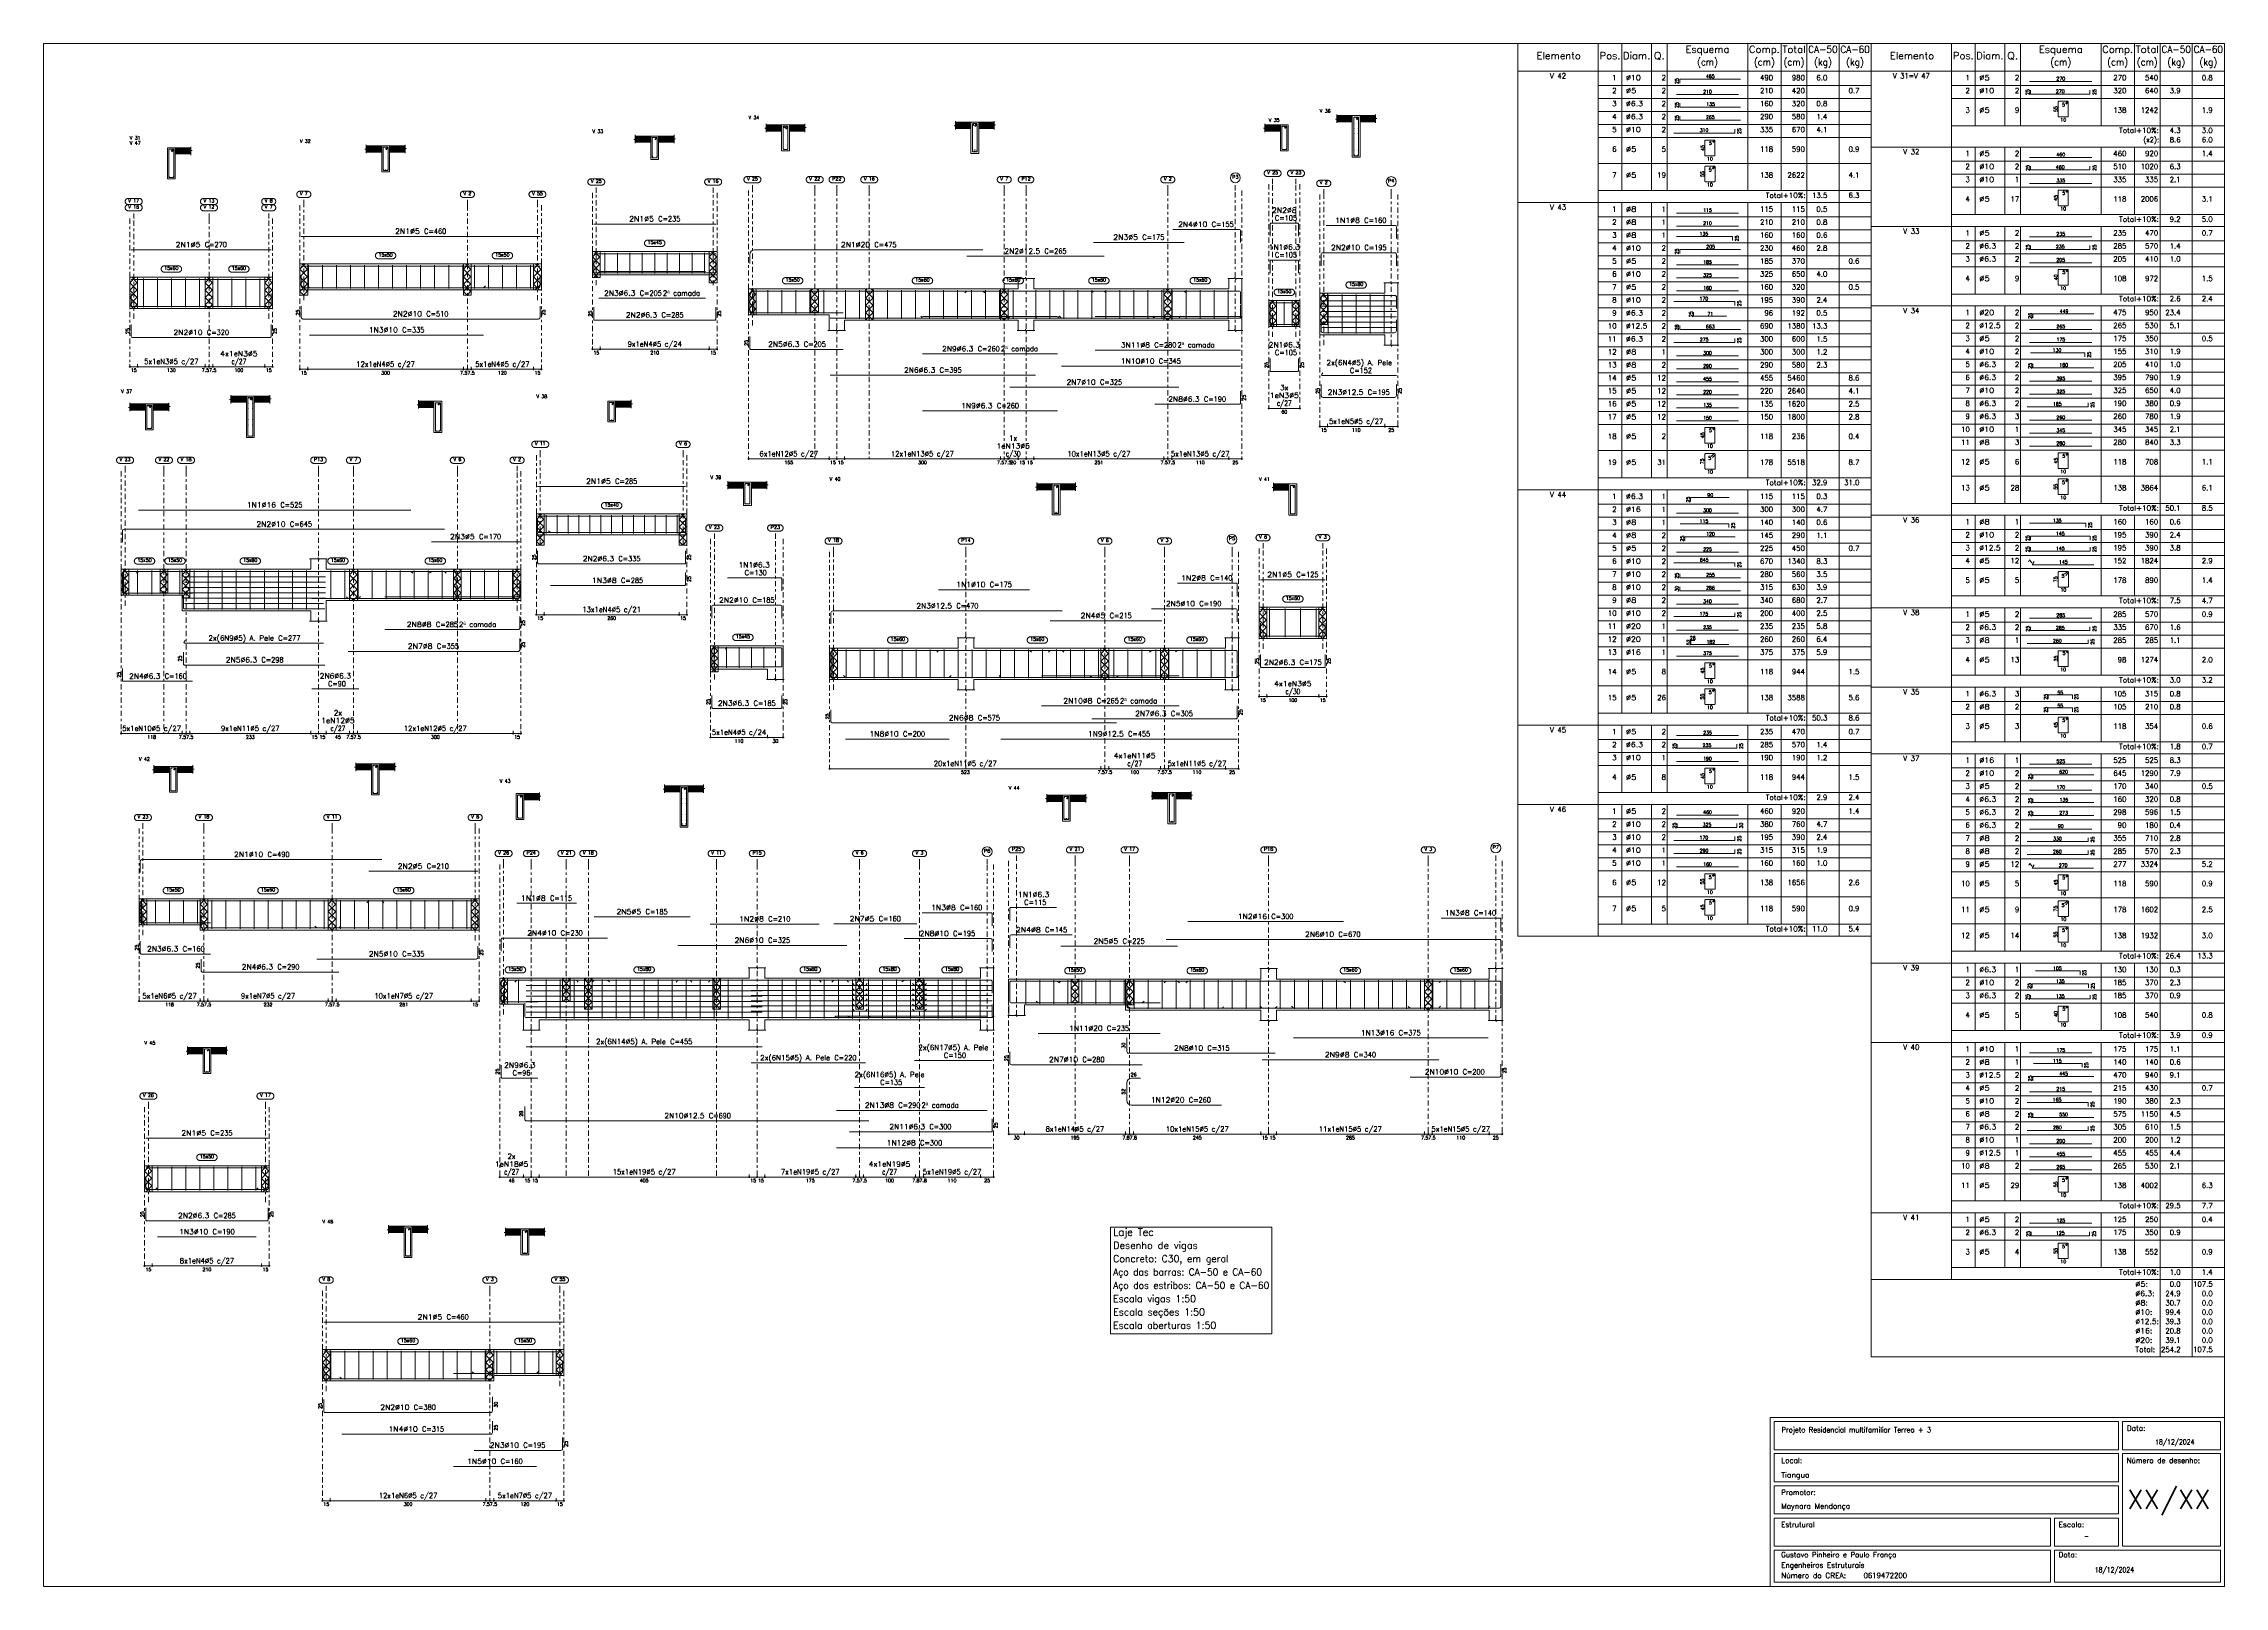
# Model space of a CAD drawing. Header units: millimetres. Extents: x 0 to 84, y 0 to 59.4.
import ezdxf
from ezdxf.enums import TextEntityAlignment as Align

# ---------------------------------------------------------------- set-up
doc = ezdxf.new("R2010")
doc.units = ezdxf.units.MM
doc.linetypes.add('CYPE_RAYAPUNTO', pattern=[0.4125, 0.2025, -0.105, 0, -0.105])
for name, color, linetype, lineweight in [('ARM_LONGITUDINAL_Ø10', 103, 'Continuous', 9), ('ARM_LONGITUDINAL_Ø12_5', 51, 'Continuous', 9), ('ARM_LONGITUDINAL_Ø16', 212, 'Continuous', 9), ('ARM_LONGITUDINAL_Ø20', 30, 'Continuous', 9), ('ARM_LONGITUDINAL_Ø5', 151, 'Continuous', 9), ('ARM_LONGITUDINAL_Ø6_3', 32, 'Continuous', 9), ('ARM_LONGITUDINAL_Ø8', 32, 'Continuous', 9), ('ARM_TRANSVERSAL_Ø5', 151, 'Continuous', 9), ('CYPE', 7, 'Continuous', 0), ('DETALHES_TABELA', 7, 'Continuous', 9), ('ELE_ARM_TRANS_TXT_EST', 3, 'Continuous', 9), ('ELE_CONT_NOS', 122, 'Continuous', 9), ('ELE_CONT_VIG_CONCRETO', 2, 'Continuous', 9), ('ELE_COT_COT_ANCORAGENS', 3, 'Continuous', 0), ('ELE_COT_COT_EST', 3, 'Continuous', 0), ('ELE_COT_COT_LIN_APOIOS', 2, 'CYPE_RAYAPUNTO', 0), ('ELE_COT_TEXTOS_ESTRIBOS', 122, 'Continuous', 0), ('ELE_REF_COT_LIN_AUX_COTA', 2, 'CYPE_RAYAPUNTO', 9), ('ELE_REF_NOME_PORTICO', 3, 'Continuous', 9), ('ELE_REF_REF_NOME', 3, 'Continuous', 9), ('ELE_REF_REF_REFERENCIA', 3, 'Continuous', 9), ('ELE_REF_TEXTO_REF_NOME', 3, 'Continuous', 9), ('ELE_REF_TEXTO_REF_REFERENCIA', 3, 'Continuous', 9), ('POR_ARM_LONG_ARM_TEXTOS', 3, 'Continuous', 9), ('POR_ARM_LONG_TXT_COMP', 3, 'Continuous', 9), ('POR_ARM_LONG_TXT_IND_LAYER_ARM_LONG', 3, 'Continuous', 9), ('QUAD_BORDA', 1, 'Continuous', 20), ('QUAD_LIMITES', 2, 'Continuous', 0), ('SEC_CONT_LAJES_CORTE', 8, 'Continuous', 9), ('SEC_CONT_VIG_CONCRETO_CORTE', 2, 'Continuous', 9), ('TAB_MED_LINHAS', 1, 'Continuous', 9), ('TAB_MED_TEXTOS', 1, 'Continuous', 9), ('TABELAS', 1, 'Continuous', 0), ('TEXTO_TABELAS', 1, 'Continuous', 0), ('TEXTOS_COTAS_DETALHES_TABELA', 1, 'Continuous', 0)]:
    doc.layers.add(name, color=color, linetype=linetype, lineweight=lineweight)
doc.styles.add('CYPETXT', font='', dxfattribs={"height": 0.2})
doc.styles.get('CYPETXT').set_extended_font_data('romans')

msp = doc.modelspace()

# ---------------------------------------------------------------- hatches: boundary and pattern name
at = {"layer": 'SEC_CONT_LAJES_CORTE', "true_color": 0xdad7d3}
for points in [[(35.119, 56.374), (35.719, 56.374), (35.719, 56.134), (35.119, 56.134)], [(36.619, 56.374), (36.019, 56.374), (36.019, 56.134), (36.619, 56.134)], [(49.808, 56.627), (50.408, 56.627), (50.408, 56.387), (49.808, 56.387)], [(51.308, 56.627), (50.708, 56.627), (50.708, 56.387), (51.308, 56.387)], [(12.422, 55.466), (13.022, 55.466), (13.022, 55.226), (12.422, 55.226)], [(13.922, 55.466), (13.322, 55.466), (13.322, 55.226), (13.922, 55.226)], [(22.789, 55.843), (23.389, 55.843), (23.389, 55.603), (22.789, 55.603)], [(24.289, 55.843), (23.689, 55.843), (23.689, 55.603), (24.289, 55.603)], [(27.826, 56.274), (28.426, 56.274), (28.426, 56.034), (27.826, 56.034)], [(29.326, 56.274), (28.726, 56.274), (28.726, 56.034), (29.326, 56.034)], [(47.04, 56.035), (47.64, 56.035), (47.64, 56.275), (47.04, 56.275)], [(5.671, 55.392), (5.071, 55.392), (5.071, 55.152), (5.671, 55.152)], [(3.319, 45.53), (3.919, 45.53), (3.919, 45.29), (3.319, 45.29)], [(4.819, 45.53), (4.219, 45.53), (4.219, 45.29), (4.819, 45.29)], [(7.212, 45.83), (7.812, 45.83), (7.812, 45.59), (7.212, 45.59)], [(8.712, 45.83), (8.112, 45.83), (8.112, 45.59), (8.712, 45.59)], [(14.437, 45.39), (15.037, 45.39), (15.037, 45.63), (14.437, 45.63)], [(22.63, 45.64), (22.03, 45.64), (22.03, 45.4), (22.63, 45.4)], [(26.361, 42.52), (26.961, 42.52), (26.961, 42.28), (26.361, 42.28)], [(27.861, 42.52), (27.261, 42.52), (27.261, 42.28), (27.861, 42.28)], [(38.252, 42.457), (38.852, 42.457), (38.852, 42.217), (38.252, 42.217)], [(39.752, 42.457), (39.152, 42.457), (39.152, 42.217), (39.752, 42.217)], [(47.369, 42.207), (47.969, 42.207), (47.969, 42.447), (47.369, 42.447)], [(4.25, 31.573), (4.85, 31.573), (4.85, 31.333), (4.25, 31.333)], [(5.75, 31.573), (5.15, 31.573), (5.15, 31.333), (5.75, 31.333)], [(12.025, 31.673), (12.625, 31.673), (12.625, 31.433), (12.025, 31.433)], [(13.525, 31.673), (12.925, 31.673), (12.925, 31.433), (13.525, 31.433)], [(19.102, 30.528), (18.502, 30.528), (18.502, 30.288), (19.102, 30.288)], [(23.918, 30.828), (24.518, 30.828), (24.518, 30.588), (23.918, 30.588)], [(25.418, 30.828), (24.818, 30.828), (24.818, 30.588), (25.418, 30.588)], [(38.646, 30.466), (39.246, 30.466), (39.246, 30.226), (38.646, 30.226)], [(40.146, 30.466), (39.546, 30.466), (39.546, 30.226), (40.146, 30.226)], [(42.706, 30.566), (43.306, 30.566), (43.306, 30.326), (42.706, 30.326)], [(44.206, 30.566), (43.606, 30.566), (43.606, 30.326), (44.206, 30.326)], [(5.54, 20.746), (6.14, 20.746), (6.14, 20.506), (5.54, 20.506)], [(7.04, 20.746), (6.44, 20.746), (6.44, 20.506), (7.04, 20.506)], [(13.288, 13.864), (13.888, 13.864), (13.888, 13.624), (13.288, 13.624)], [(14.788, 13.864), (14.188, 13.864), (14.188, 13.624), (14.788, 13.624)], [(17.788, 13.764), (18.388, 13.764), (18.388, 13.524), (17.788, 13.524)], [(19.288, 13.764), (18.688, 13.764), (18.688, 13.524), (19.288, 13.524)]]:
    msp.add_hatch(color=254, dxfattribs=at).paths.add_polyline_path(points, flags=0)

# ---------------------------------------------------------------- linework, layer by layer
at = {"layer": 'ARM_LONGITUDINAL_Ø10'}
for p, q in [((10.245, 49.999), (10.175, 50.07)), ((16.945, 49.999), (17.016, 50.07)), ((43.502, 49.871), (43.419, 49.815)), ((37.222, 48.835), (37.151, 48.905)), ((39.202, 48.835), (39.131, 48.905)), ((43.722, 48.835), (43.792, 48.905)), ((46.102, 48.835), (46.172, 48.905)), ((15.437, 39.077), (15.51, 39.009)), ((34.476, 36.036), (34.406, 35.965)), ((37.976, 36.036), (38.047, 35.965)), ((42.677, 36.036), (42.596, 35.976)), ((30.883, 35), (30.813, 35.071)), ((34.883, 35), (34.954, 35.071)), ((13.025, 26.389), (13.099, 26.322)), ((10.525, 25.353), (10.449, 25.418)), ((21.718, 23.336), (21.797, 23.274)), ((24.435, 23.336), (24.364, 23.265)), ((30.935, 23.336), (31.005, 23.265)), ((33.143, 23.336), (33.063, 23.276)), ((43.236, 23.303), (43.163, 23.235)), ((42.316, 22.467), (42.393, 22.531)), ((47.436, 22.267), (47.514, 22.33)), ((52.636, 22.267), (52.556, 22.327)), ((4.39, 15.279), (4.32, 15.35)), ((8.19, 15.279), (8.261, 15.35)), ((11.488, 7.996), (11.411, 8.061)), ((16.588, 8.196), (16.508, 8.256)), ((18.985, 8.196), (19.056, 8.267))]:
    msp.add_line(p, q, dxfattribs=at)
for points in [[(46.102, 51.744), (46.102, 52.184), (46.097, 52.207), (46.084, 52.226), (46.065, 52.239), (46.042, 52.244), (43.502, 52.244)], [(52.108, 50.848), (52.108, 51.288), (52.103, 51.311), (52.09, 51.33), (52.071, 51.343), (52.048, 51.348), (49.268, 51.348), (49.245, 51.343), (49.225, 51.33), (49.212, 51.311), (49.208, 51.288), (49.208, 50.848)], [(19.122, 50.499), (19.122, 50.059), (19.118, 50.036), (19.105, 50.017), (19.085, 50.004), (19.062, 49.999), (9.982, 49.999), (9.959, 50.004), (9.94, 50.017), (9.927, 50.036), (9.922, 50.059), (9.922, 50.499)], [(8.771, 49.784), (8.771, 49.344), (8.766, 49.321), (8.753, 49.302), (8.733, 49.289), (8.711, 49.284), (3.431, 49.284), (3.408, 49.289), (3.388, 49.302), (3.375, 49.321), (3.371, 49.344), (3.371, 49.784)], [(10.245, 49.999), (16.945, 49.999)], [(46.102, 49.371), (46.102, 49.811), (46.097, 49.834), (46.084, 49.853), (46.065, 49.866), (46.042, 49.871), (43.502, 49.871)], [(52.108, 49.206), (52.108, 49.646), (52.103, 49.669), (52.09, 49.688), (52.071, 49.701), (52.048, 49.706), (49.268, 49.706), (49.245, 49.701), (49.225, 49.688), (49.212, 49.669), (49.208, 49.646), (49.208, 49.206)], [(19.122, 49.297), (19.122, 48.857), (19.118, 48.834), (19.105, 48.815), (19.085, 48.802), (19.062, 48.797), (9.982, 48.797), (9.959, 48.802), (9.94, 48.815), (9.927, 48.834), (9.922, 48.857), (9.922, 49.297)], [(37.222, 48.835), (43.722, 48.835)], [(46.102, 48.835), (39.202, 48.835)], [(8.771, 48.582), (8.771, 48.142), (8.766, 48.119), (8.753, 48.1), (8.733, 48.087), (8.711, 48.082), (3.431, 48.082), (3.408, 48.087), (3.388, 48.1), (3.375, 48.119), (3.371, 48.142), (3.371, 48.582)], [(10.245, 48.177), (16.945, 48.177)], [(46.102, 46.979), (39.202, 46.979)], [(37.222, 46.167), (43.722, 46.167)], [(3.037, 40.2), (3.037, 40.64), (3.041, 40.663), (3.054, 40.683), (3.074, 40.696), (3.097, 40.7), (15.437, 40.7)], [(3.037, 38.577), (3.037, 39.017), (3.041, 39.039), (3.054, 39.059), (3.074, 39.072), (3.097, 39.077), (15.437, 39.077)], [(34.476, 38.375), (37.976, 38.375)], [(28.436, 37.277), (28.436, 37.717), (28.432, 37.74), (28.419, 37.76), (28.399, 37.773), (28.376, 37.777), (25.796, 37.777), (25.773, 37.773), (25.754, 37.76), (25.741, 37.74), (25.736, 37.717), (25.736, 37.277)], [(45.977, 37.139), (45.977, 37.579), (45.972, 37.602), (45.959, 37.622), (45.94, 37.635), (45.917, 37.639), (42.677, 37.639)], [(28.436, 35.635), (28.436, 36.075), (28.432, 36.098), (28.419, 36.118), (28.399, 36.131), (28.376, 36.135), (25.796, 36.135), (25.773, 36.131), (25.754, 36.118), (25.741, 36.098), (25.736, 36.075), (25.736, 35.635)], [(34.476, 36.036), (37.976, 36.036)], [(45.977, 35.536), (45.977, 35.976), (45.972, 35.999), (45.959, 36.018), (45.94, 36.031), (45.917, 36.036), (42.677, 36.036)], [(30.883, 35), (34.883, 35)], [(30.883, 32.624), (34.883, 32.624)], [(3.725, 27.484), (3.725, 27.924), (3.729, 27.947), (3.742, 27.966), (3.762, 27.979), (3.785, 27.984), (13.025, 27.984)], [(3.725, 25.889), (3.725, 26.329), (3.729, 26.352), (3.742, 26.371), (3.762, 26.384), (3.785, 26.389), (13.025, 26.389)], [(16.725, 25.853), (16.725, 25.413), (16.72, 25.39), (16.707, 25.371), (16.688, 25.358), (16.665, 25.353), (10.525, 25.353)], [(16.725, 24.651), (16.725, 24.211), (16.72, 24.188), (16.707, 24.169), (16.688, 24.156), (16.665, 24.151), (10.525, 24.151)], [(17.618, 24.458), (17.618, 24.898), (17.623, 24.921), (17.636, 24.94), (17.655, 24.953), (17.678, 24.958), (21.718, 24.958)], [(24.435, 24.678), (30.935, 24.678)], [(36.543, 24.44), (36.543, 24.88), (36.538, 24.902), (36.525, 24.922), (36.506, 24.935), (36.483, 24.94), (33.143, 24.94)], [(56.136, 24.407), (56.136, 24.847), (56.132, 24.87), (56.119, 24.889), (56.099, 24.902), (56.076, 24.907), (43.236, 24.907)], [(17.618, 22.836), (17.618, 23.276), (17.623, 23.299), (17.636, 23.318), (17.655, 23.331), (17.678, 23.336), (21.718, 23.336)], [(24.435, 23.336), (30.935, 23.336)], [(36.543, 22.836), (36.543, 23.276), (36.538, 23.299), (36.525, 23.318), (36.506, 23.331), (36.483, 23.336), (33.143, 23.336)], [(37.216, 22.967), (37.216, 22.527), (37.221, 22.504), (37.234, 22.485), (37.253, 22.472), (37.276, 22.467), (42.316, 22.467)], [(41.726, 22.862), (41.726, 22.327), (41.731, 22.304), (41.744, 22.285), (41.763, 22.272), (41.786, 22.267), (47.436, 22.267)], [(56.136, 22.803), (56.136, 23.243), (56.132, 23.266), (56.119, 23.286), (56.099, 23.299), (56.076, 23.303), (43.236, 23.303)], [(56.136, 22.767), (56.136, 22.327), (56.132, 22.304), (56.119, 22.285), (56.099, 22.272), (56.076, 22.267), (52.636, 22.267)], [(41.726, 21.123), (41.726, 20.588), (41.731, 20.565), (41.744, 20.546), (41.763, 20.533), (41.786, 20.528), (47.436, 20.528)], [(37.216, 20.586), (37.216, 20.146), (37.221, 20.123), (37.234, 20.103), (37.253, 20.09), (37.276, 20.086), (42.316, 20.086)], [(56.136, 20.112), (56.136, 19.672), (56.132, 19.649), (56.119, 19.63), (56.099, 19.617), (56.076, 19.612), (52.636, 19.612)], [(4.39, 15.279), (8.19, 15.279)], [(4.39, 13.457), (8.19, 13.457)], [(10.788, 8.496), (10.788, 8.056), (10.793, 8.033), (10.806, 8.014), (10.825, 8.001), (10.848, 7.996), (17.228, 7.996), (17.251, 8.001), (17.27, 8.014), (17.283, 8.033), (17.288, 8.056), (17.288, 8.596)], [(17.288, 8.496), (17.288, 8.056), (17.283, 8.033), (17.27, 8.014), (17.251, 8.001), (17.228, 7.996), (11.488, 7.996)], [(19.988, 8.696), (19.988, 8.256), (19.983, 8.233), (19.97, 8.214), (19.951, 8.201), (19.928, 8.196), (16.588, 8.196)], [(18.985, 8.196), (15.785, 8.196)], [(10.788, 7.196), (10.788, 6.756), (10.793, 6.733), (10.806, 6.713), (10.825, 6.7), (10.848, 6.696), (17.228, 6.696), (17.251, 6.7), (17.27, 6.713), (17.283, 6.733), (17.288, 6.756), (17.288, 7.296)], [(17.288, 6.359), (17.288, 5.919), (17.283, 5.896), (17.27, 5.877), (17.251, 5.864), (17.228, 5.859), (11.488, 5.859)], [(19.988, 5.736), (19.988, 5.296), (19.983, 5.273), (19.97, 5.254), (19.951, 5.241), (19.928, 5.236), (16.588, 5.236)], [(18.985, 4.616), (15.785, 4.616)]]:
    msp.add_lwpolyline(points, dxfattribs=at)
for centre in [(50.478, 56.557), (50.638, 56.557), (35.789, 55.244), (35.869, 55.244), (35.949, 55.244), (4.841, 54.262), (5.001, 54.262), (13.092, 54.536), (13.172, 54.536), (13.252, 54.536), (3.989, 45.46), (4.149, 45.46), (7.882, 45.76), (8.042, 45.76), (15.107, 45.56), (15.267, 45.56), (27.031, 42.45), (27.191, 42.45), (4.92, 31.503), (5.08, 31.503), (12.695, 31.603), (12.855, 31.603), (12.695, 30.543), (12.855, 30.543), (18.272, 30.458), (18.432, 30.458), (24.588, 30.758), (24.748, 30.758), (43.376, 30.496), (43.536, 30.496), (39.316, 29.536), (39.476, 29.536), (43.376, 29.436), (43.536, 29.436), (6.29, 19.816), (13.958, 12.734), (14.038, 12.734), (14.118, 12.734), (18.458, 12.834), (18.538, 12.834), (18.618, 12.834)]:
    msp.add_circle(centre, 0.01, dxfattribs=at)
at = {"layer": 'ARM_LONGITUDINAL_Ø12_5'}
for p, q in [((35.557, 49.871), (35.486, 49.8)), ((40.857, 49.871), (40.928, 49.8)), ((39.227, 36.036), (39.301, 35.969)), ((36.877, 35), (36.806, 35.071)), ((45.977, 35), (46.048, 35.071)), ((31.782, 21.9), (31.855, 21.968))]:
    msp.add_line(p, q, dxfattribs=at)
for points in [[(35.557, 51.213), (40.857, 51.213)], [(35.557, 49.871), (40.857, 49.871)], [(52.108, 48.77), (52.108, 48.345), (52.102, 48.316), (52.086, 48.292), (52.061, 48.275), (52.033, 48.27), (49.283, 48.27), (49.254, 48.275), (49.23, 48.292), (49.213, 48.316), (49.208, 48.345), (49.208, 48.77)], [(52.108, 46.277), (52.108, 45.852), (52.102, 45.823), (52.086, 45.799), (52.061, 45.783), (52.033, 45.777), (49.283, 45.777), (49.254, 45.783), (49.23, 45.799), (49.213, 45.823), (49.208, 45.852), (49.208, 46.277)], [(30.327, 37.055), (30.327, 37.48), (30.333, 37.509), (30.349, 37.533), (30.373, 37.549), (30.402, 37.555), (39.227, 37.555)], [(30.327, 35.536), (30.327, 35.961), (30.333, 35.989), (30.349, 36.014), (30.373, 36.03), (30.402, 36.036), (39.227, 36.036)], [(45.977, 35), (36.877, 35)], [(45.977, 32.624), (36.877, 32.624)], [(18.532, 22.45), (18.532, 21.975), (18.537, 21.946), (18.554, 21.922), (18.578, 21.906), (18.607, 21.9), (31.782, 21.9)], [(18.532, 18.473), (18.532, 17.998), (18.537, 17.969), (18.554, 17.945), (18.578, 17.929), (18.607, 17.923), (31.782, 17.923)]]:
    msp.add_lwpolyline(points, dxfattribs=at)
for centre in [(35.799, 56.261), (35.939, 56.261), (50.48, 55.1), (50.635, 55.1), (38.924, 42.384), (39.079, 42.384), (39.002, 41.329), (24.59, 29.301), (24.745, 29.301)]:
    msp.add_circle(centre, 0.0125, dxfattribs=at)
at = {"layer": 'ARM_LONGITUDINAL_Ø16'}
for p, q in [((3.651, 39.077), (3.58, 39.006)), ((14.151, 39.077), (14.222, 39.006)), ((44.072, 23.303), (44.001, 23.233)), ((50.072, 23.303), (50.142, 23.233)), ((48.14, 22.267), (48.069, 22.338)), ((55.64, 22.267), (55.71, 22.338))]:
    msp.add_line(p, q, dxfattribs=at)
for points in [[(3.651, 41.44), (14.151, 41.44)], [(3.651, 39.077), (14.151, 39.077)], [(44.072, 25.596), (50.072, 25.596)], [(44.072, 23.303), (50.072, 23.303)], [(48.14, 22.267), (55.64, 22.267)], [(48.14, 21.116), (55.64, 21.116)]]:
    msp.add_lwpolyline(points, dxfattribs=at)
for centre in [(4.069, 45.454), (7.962, 45.754), (43.456, 29.442)]:
    msp.add_circle(centre, 0.016, dxfattribs=at)
at = {"layer": 'ARM_LONGITUDINAL_Ø20'}
for p, q in [((36.182, 49.871), (36.256, 49.804)), ((38.305, 22.467), (38.234, 22.538)), ((45.37, 22.267), (45.46, 22.312))]:
    msp.add_line(p, q, dxfattribs=at)
for points in [[(27.202, 50.94), (27.202, 51.28), (27.215, 51.349), (27.254, 51.407), (27.313, 51.446), (27.382, 51.46), (36.182, 51.46)], [(27.202, 49.351), (27.202, 49.691), (27.215, 49.76), (27.254, 49.818), (27.313, 49.857), (27.382, 49.871), (36.182, 49.871)], [(42.246, 23.303), (41.906, 23.303), (41.838, 23.29), (41.779, 23.251), (41.74, 23.192), (41.726, 23.123), (41.726, 22.447), (41.74, 22.378), (41.779, 22.32), (41.838, 22.281), (41.906, 22.267), (45.37, 22.267)], [(38.305, 22.467), (43.005, 22.467)], [(38.305, 21.287), (43.005, 21.287)], [(42.246, 19.566), (41.906, 19.566), (41.838, 19.552), (41.779, 19.513), (41.74, 19.455), (41.726, 19.386), (41.726, 18.71), (41.74, 18.641), (41.779, 18.583), (41.838, 18.544), (41.906, 18.53), (45.37, 18.53)]]:
    msp.add_lwpolyline(points, dxfattribs=at)
for centre in [(35.799, 56.294), (35.939, 56.294), (28.506, 56.194), (28.646, 56.194), (39.396, 29.546)]:
    msp.add_circle(centre, 0.02, dxfattribs=at)
at = {"layer": 'ARM_LONGITUDINAL_Ø5'}
for p, q in [((40.435, 49.871), (40.365, 49.8)), ((43.935, 49.871), (44.006, 49.8)), ((14.937, 39.077), (14.866, 39.006)), ((38.777, 36.036), (38.706, 35.965)), ((43.077, 36.036), (43.148, 35.965)), ((12.525, 26.389), (12.454, 26.318)), ((21.201, 23.336), (21.13, 23.265)), ((24.901, 23.336), (24.972, 23.265)), ((30.433, 23.336), (30.362, 23.265)), ((31.235, 23.139), (31.164, 23.209)), ((31.235, 22.942), (31.164, 23.012)), ((31.235, 22.744), (31.164, 22.815)), ((31.657, 23.139), (31.728, 23.209)), ((31.657, 22.942), (31.728, 23.012)), ((31.657, 22.744), (31.728, 22.815)), ((33.54, 23.139), (33.47, 23.209)), ((33.54, 22.942), (33.47, 23.012)), ((33.54, 22.744), (33.47, 22.815)), ((33.633, 23.336), (33.704, 23.265)), ((33.935, 23.139), (34.006, 23.209)), ((33.935, 22.942), (34.006, 23.012)), ((33.935, 22.744), (34.006, 22.815)), ((39.176, 23.303), (39.105, 23.233)), ((43.676, 23.303), (43.747, 23.233)), ((31.235, 22.547), (31.164, 22.618)), ((31.235, 22.35), (31.164, 22.421)), ((31.235, 22.153), (31.164, 22.224)), ((31.657, 22.547), (31.728, 22.618)), ((31.657, 22.35), (31.728, 22.421)), ((31.657, 22.153), (31.728, 22.224)), ((33.54, 22.547), (33.47, 22.618)), ((33.54, 22.35), (33.47, 22.421)), ((33.54, 22.153), (33.47, 22.224)), ((33.935, 22.547), (34.006, 22.618)), ((33.935, 22.35), (34.006, 22.421)), ((33.935, 22.153), (34.006, 22.224))]:
    msp.add_line(p, q, dxfattribs=at)
for points in [[(25.889, 52.454), (21.189, 52.454)], [(8.771, 51.462), (3.371, 51.462)], [(19.122, 51.977), (9.922, 51.977)], [(25.889, 51.312), (21.189, 51.312)], [(40.435, 51.745), (43.935, 51.745)], [(19.122, 50.835), (9.922, 50.835)], [(8.771, 50.32), (3.371, 50.32)], [(40.435, 49.871), (43.935, 49.871)], [(49.248, 49.501), (52.108, 49.501)], [(49.248, 49.295), (52.108, 49.295)], [(49.248, 49.09), (52.108, 49.09)], [(49.248, 48.885), (52.108, 48.885)], [(49.248, 48.68), (52.108, 48.68)], [(49.248, 48.475), (52.108, 48.475)], [(49.273, 46.729), (49.228, 46.652), (49.23, 46.638), (49.237, 46.626), (49.248, 46.617), (52.108, 46.617)], [(24.73, 42.351), (19.03, 42.351)], [(24.73, 41.209), (19.03, 41.209)], [(18.337, 40.219), (14.937, 40.219)], [(5.427, 38.871), (10.857, 38.871)], [(5.427, 38.666), (10.857, 38.666)], [(18.337, 39.077), (14.937, 39.077)], [(49.369, 38.758), (46.869, 38.758)], [(5.427, 38.461), (10.857, 38.461)], [(5.427, 38.256), (10.857, 38.256)], [(5.427, 38.051), (10.857, 38.051)], [(5.427, 37.846), (10.787, 37.846)], [(43.077, 37.178), (38.777, 37.178)], [(49.369, 37.616), (46.869, 37.616)], [(5.452, 36.426), (5.407, 36.348), (5.409, 36.334), (5.416, 36.322), (5.427, 36.313), (10.787, 36.313)], [(43.077, 36.036), (38.777, 36.036)], [(16.725, 27.531), (12.525, 27.531)], [(16.725, 26.389), (12.525, 26.389)], [(21.201, 25.778), (24.901, 25.778)], [(33.633, 25.508), (30.433, 25.508)], [(39.176, 24.645), (43.676, 24.645)], [(18.582, 23.131), (27.682, 23.131)], [(18.582, 22.926), (27.682, 22.926)], [(18.582, 22.72), (27.682, 22.72)], [(21.201, 23.336), (24.901, 23.336)], [(27.257, 23.139), (31.657, 23.139)], [(27.257, 22.942), (31.657, 22.942)], [(27.257, 22.744), (31.657, 22.744)], [(33.633, 23.336), (30.433, 23.336)], [(31.235, 23.139), (33.935, 23.139)], [(31.235, 22.942), (33.935, 22.942)], [(31.235, 22.744), (33.935, 22.744)], [(33.54, 23.139), (36.54, 23.139)], [(33.54, 22.942), (36.54, 22.942)], [(33.54, 22.744), (36.54, 22.744)], [(39.176, 23.303), (43.676, 23.303)], [(18.582, 22.515), (27.682, 22.515)], [(18.582, 22.31), (27.682, 22.31)], [(18.582, 22.105), (27.682, 22.105)], [(27.257, 22.547), (31.657, 22.547)], [(27.257, 22.35), (31.657, 22.35)], [(27.257, 22.153), (31.657, 22.153)], [(31.235, 22.547), (33.935, 22.547)], [(31.235, 22.35), (33.935, 22.35)], [(31.235, 22.153), (33.935, 22.153)], [(33.54, 22.547), (36.54, 22.547)], [(33.54, 22.35), (36.54, 22.35)], [(33.54, 22.153), (36.54, 22.153)], [(18.582, 20.777), (27.682, 20.777)], [(33.54, 20.247), (36.54, 20.247)], [(27.257, 20.155), (31.657, 20.155)], [(31.235, 19.206), (33.935, 19.206)], [(8.644, 17.257), (3.936, 17.257)], [(8.644, 16.115), (3.936, 16.115)], [(19.988, 10.174), (10.788, 10.174)], [(19.988, 9.032), (10.788, 9.032)]]:
    msp.add_lwpolyline(points, dxfattribs=at)
for centre in [(50.473, 56.349), (50.643, 56.349), (23.454, 55.778), (23.624, 55.778), (50.473, 56.141), (50.473, 55.933), (50.473, 55.724), (50.473, 55.516), (50.643, 56.141), (50.643, 55.933), (50.643, 55.724), (50.643, 55.516), (4.836, 55.327), (5.006, 55.327), (13.087, 55.401), (13.257, 55.401), (50.473, 55.308), (50.643, 55.308), (7.877, 45.551), (8.047, 45.551), (15.107, 45.545), (15.267, 45.545), (21.795, 45.575), (21.965, 45.575), (7.877, 45.342), (7.877, 45.132), (7.877, 44.923), (7.877, 44.714), (8.047, 45.342), (8.047, 45.132), (8.047, 44.923), (8.047, 44.714), (7.877, 44.505), (8.047, 44.505), (38.924, 42.367), (39.079, 42.367), (48.034, 42.382), (48.204, 42.382), (12.695, 31.588), (12.855, 31.588), (24.583, 30.55), (24.583, 30.342), (24.588, 30.743), (24.748, 30.743), (24.753, 30.55), (24.753, 30.342), (39.314, 30.385), (39.478, 30.385), (43.376, 30.481), (43.536, 30.481), (24.583, 30.134), (24.583, 29.925), (24.583, 29.717), (24.583, 29.509), (24.753, 30.134), (24.753, 29.925), (24.753, 29.717), (24.753, 29.509), (6.205, 20.681), (6.375, 20.681), (13.953, 13.799), (14.123, 13.799), (18.453, 13.699), (18.623, 13.699)]:
    msp.add_circle(centre, 0.005, dxfattribs=at)
at = {"layer": 'ARM_LONGITUDINAL_Ø6_3'}
for p, q in [((33.857, 48.835), (33.787, 48.905)), ((38.202, 48.835), (38.272, 48.905)), ((39.057, 48.835), (39.128, 48.905)), ((42.802, 48.835), (42.721, 48.894)), ((12.137, 38.041), (12.207, 38.111)), ((26.336, 36.135), (26.251, 36.083)), ((40.377, 35), (40.3, 35.064)), ((11.375, 25.353), (11.452, 25.417)), ((39.016, 23.303), (39.103, 23.254)), ((31.043, 21.9), (30.966, 21.964))]:
    msp.add_line(p, q, dxfattribs=at)
for points in [[(25.889, 51.076), (25.889, 50.614), (25.886, 50.599), (25.878, 50.587), (25.865, 50.579), (25.851, 50.576), (21.226, 50.576), (21.212, 50.579), (21.2, 50.587), (21.192, 50.599), (21.189, 50.614), (21.189, 51.076)], [(21.389, 50.632), (25.489, 50.632)], [(48.34, 50.566), (48.34, 51.028), (48.337, 51.043), (48.329, 51.055), (48.316, 51.063), (48.302, 51.066), (47.277, 51.066), (47.263, 51.063), (47.251, 51.055), (47.243, 51.043), (47.24, 51.028), (47.24, 50.566)], [(21.389, 49.594), (25.489, 49.594)], [(25.889, 49.254), (25.889, 48.792), (25.886, 48.777), (25.878, 48.765), (25.865, 48.757), (25.851, 48.754), (21.226, 48.754), (21.212, 48.757), (21.2, 48.765), (21.192, 48.777), (21.189, 48.792), (21.189, 49.254)], [(27.202, 49.535), (27.202, 49.072), (27.204, 49.058), (27.213, 49.046), (27.225, 49.038), (27.239, 49.035), (30.802, 49.035)], [(30.302, 48.835), (38.202, 48.835)], [(33.857, 48.891), (39.057, 48.891)], [(33.857, 48.835), (39.057, 48.835)], [(46.102, 49.335), (46.102, 48.872), (46.099, 48.858), (46.091, 48.846), (46.078, 48.838), (46.064, 48.835), (42.802, 48.835)], [(48.34, 48.924), (48.34, 49.386), (48.337, 49.401), (48.329, 49.413), (48.316, 49.421), (48.302, 49.424), (47.277, 49.424), (47.263, 49.421), (47.251, 49.413), (47.243, 49.401), (47.24, 49.386), (47.24, 48.924)], [(48.34, 49.088), (48.34, 48.626), (48.337, 48.611), (48.329, 48.599), (48.316, 48.591), (48.302, 48.588), (47.277, 48.588), (47.263, 48.591), (47.251, 48.599), (47.243, 48.611), (47.24, 48.626), (47.24, 49.088)], [(27.202, 48.128), (27.202, 47.666), (27.204, 47.651), (27.213, 47.639), (27.225, 47.631), (27.239, 47.628), (30.802, 47.628)], [(33.857, 47.453), (39.057, 47.453)], [(48.34, 47.276), (48.34, 46.814), (48.337, 46.799), (48.329, 46.787), (48.316, 46.779), (48.302, 46.776), (47.277, 46.776), (47.263, 46.779), (47.251, 46.787), (47.243, 46.799), (47.24, 46.814), (47.24, 47.276)], [(30.302, 46.633), (38.202, 46.633)], [(46.102, 46.015), (46.102, 45.553), (46.099, 45.538), (46.091, 45.526), (46.078, 45.518), (46.064, 45.515), (42.802, 45.515)], [(33.857, 45.261), (39.057, 45.261)], [(24.73, 41.073), (24.73, 40.611), (24.727, 40.596), (24.719, 40.584), (24.707, 40.576), (24.693, 40.573), (19.068, 40.573), (19.054, 40.576), (19.041, 40.584), (19.033, 40.596), (19.03, 40.611), (19.03, 41.073)], [(24.73, 39.871), (24.73, 39.409), (24.727, 39.394), (24.719, 39.382), (24.707, 39.374), (24.693, 39.371), (19.068, 39.371), (19.054, 39.374), (19.041, 39.382), (19.033, 39.394), (19.03, 39.409), (19.03, 39.871)], [(3.037, 38.741), (3.037, 38.278), (3.039, 38.264), (3.048, 38.252), (3.06, 38.243), (3.074, 38.241), (5.737, 38.241)], [(28.436, 38.331), (28.436, 38.793), (28.433, 38.807), (28.425, 38.82), (28.413, 38.828), (28.398, 38.831), (26.336, 38.831)], [(5.387, 38.141), (5.387, 37.678), (5.389, 37.664), (5.398, 37.652), (5.41, 37.643), (5.424, 37.641), (10.837, 37.641)], [(10.337, 38.041), (12.137, 38.041)], [(49.369, 37.08), (49.369, 36.617), (49.366, 36.603), (49.358, 36.591), (49.346, 36.582), (49.331, 36.58), (46.907, 36.58), (46.892, 36.582), (46.88, 36.591), (46.872, 36.603), (46.869, 36.617), (46.869, 37.08)], [(28.436, 35.635), (28.436, 36.098), (28.433, 36.112), (28.425, 36.124), (28.413, 36.133), (28.398, 36.135), (26.336, 36.135)], [(3.037, 35.347), (3.037, 34.885), (3.039, 34.871), (3.048, 34.858), (3.06, 34.85), (3.074, 34.847), (5.737, 34.847)], [(5.387, 35.975), (5.387, 35.513), (5.389, 35.499), (5.398, 35.487), (5.41, 35.478), (5.424, 35.475), (10.837, 35.475)], [(28.436, 35.899), (28.436, 35.437), (28.433, 35.423), (28.425, 35.411), (28.413, 35.402), (28.398, 35.399), (25.774, 35.399), (25.759, 35.402), (25.747, 35.411), (25.739, 35.423), (25.736, 35.437), (25.736, 35.899)], [(45.977, 35.5), (45.977, 35.038), (45.974, 35.023), (45.966, 35.011), (45.953, 35.003), (45.939, 35), (40.377, 35)], [(49.369, 35.878), (49.369, 35.415), (49.366, 35.401), (49.358, 35.389), (49.346, 35.38), (49.331, 35.378), (46.907, 35.378), (46.892, 35.38), (46.88, 35.389), (46.872, 35.401), (46.869, 35.415), (46.869, 35.878)], [(10.337, 34.555), (12.137, 34.555)], [(28.436, 34.305), (28.436, 33.842), (28.433, 33.828), (28.425, 33.816), (28.413, 33.808), (28.398, 33.805), (25.774, 33.805), (25.759, 33.808), (25.747, 33.816), (25.739, 33.828), (25.736, 33.842), (25.736, 34.305)], [(45.977, 33.905), (45.977, 33.443), (45.974, 33.428), (45.966, 33.416), (45.953, 33.408), (45.939, 33.405), (40.377, 33.405)], [(3.725, 26.053), (3.725, 25.591), (3.728, 25.576), (3.736, 25.564), (3.748, 25.556), (3.763, 25.553), (6.425, 25.553)], [(37.216, 25.637), (37.216, 26.099), (37.219, 26.113), (37.227, 26.125), (37.239, 26.134), (37.254, 26.137), (39.016, 26.137)], [(6.075, 25.853), (6.075, 25.391), (6.078, 25.376), (6.086, 25.364), (6.098, 25.356), (6.113, 25.353), (11.375, 25.353)], [(3.725, 24.847), (3.725, 24.385), (3.728, 24.37), (3.736, 24.358), (3.748, 24.35), (3.763, 24.347), (6.425, 24.347)], [(6.075, 24.154), (6.075, 23.692), (6.078, 23.678), (6.086, 23.665), (6.098, 23.657), (6.113, 23.654), (11.375, 23.654)], [(17.618, 23), (17.618, 22.538), (17.621, 22.523), (17.629, 22.511), (17.642, 22.503), (17.656, 22.5), (19.032, 22.5)], [(37.216, 22.803), (37.216, 23.265), (37.219, 23.28), (37.227, 23.292), (37.239, 23.3), (37.254, 23.303), (39.016, 23.303)], [(36.543, 22.4), (36.543, 21.938), (36.54, 21.923), (36.532, 21.911), (36.52, 21.903), (36.505, 21.9), (31.043, 21.9)], [(17.618, 20.071), (17.618, 19.609), (17.621, 19.594), (17.629, 19.582), (17.642, 19.574), (17.656, 19.571), (19.032, 19.571)], [(36.543, 18), (36.543, 17.537), (36.54, 17.523), (36.532, 17.511), (36.52, 17.502), (36.505, 17.5), (31.043, 17.5)], [(8.644, 15.779), (8.644, 15.317), (8.641, 15.302), (8.633, 15.29), (8.621, 15.282), (8.606, 15.279), (3.974, 15.279), (3.96, 15.282), (3.947, 15.29), (3.939, 15.302), (3.936, 15.317), (3.936, 15.779)], [(8.644, 14.577), (8.644, 14.115), (8.641, 14.1), (8.633, 14.088), (8.621, 14.08), (8.606, 14.077), (3.974, 14.077), (3.96, 14.08), (3.947, 14.088), (3.939, 14.1), (3.936, 14.115), (3.936, 14.577)]]:
    msp.add_lwpolyline(points, dxfattribs=at)
for centre in [(47.79, 56.209), (23.455, 55.062), (23.455, 55.01), (23.622, 55.062), (23.622, 55.01), (28.492, 55.34), (28.659, 55.34), (35.789, 55.26), (35.949, 55.26), (47.706, 55.341), (47.873, 55.341), (3.985, 44.596), (4.152, 44.596), (21.797, 44.907), (21.964, 44.907), (7.878, 44.296), (8.045, 44.296), (15.105, 44.512), (15.269, 44.512), (27.111, 42.454), (27.027, 41.686), (27.195, 41.686), (38.92, 41.339), (39.084, 41.339), (48.035, 41.313), (48.203, 41.313), (4.916, 30.639), (5.084, 30.639), (12.695, 30.559), (12.855, 30.559), (18.268, 29.595), (18.436, 29.595), (24.59, 29.32), (24.745, 29.32), (6.207, 19.813), (6.374, 19.813)]:
    msp.add_circle(centre, 0.0063, dxfattribs=at)
at = {"layer": 'ARM_LONGITUDINAL_Ø8'}
for p, q in [((49.408, 49.706), (49.325, 49.649)), ((19.53, 40.573), (19.453, 40.637)), ((11.737, 38.041), (11.661, 38.106)), ((43.677, 36.036), (43.593, 35.982)), ((41.327, 35), (41.401, 35.067)), ((18.222, 23.336), (18.151, 23.265)), ((20.522, 23.336), (20.593, 23.265)), ((25.677, 23.336), (25.606, 23.265)), ((29.877, 23.336), (29.947, 23.265)), ((33.843, 23.336), (33.761, 23.279)), ((39.616, 23.303), (39.7, 23.248)), ((53.836, 23.303), (53.752, 23.249)), ((30.543, 21.9), (30.472, 21.971)), ((36.543, 21.9), (36.614, 21.971)), ((46.936, 22.267), (46.866, 22.338)), ((53.736, 22.267), (53.807, 22.338))]:
    msp.add_line(p, q, dxfattribs=at)
for points in [[(48.34, 51.986), (48.34, 52.438), (48.336, 52.456), (48.326, 52.472), (48.31, 52.482), (48.292, 52.486), (47.288, 52.486), (47.269, 52.482), (47.254, 52.472), (47.243, 52.456), (47.24, 52.438), (47.24, 51.986)], [(52.108, 51.897), (52.108, 52.349), (52.104, 52.368), (52.094, 52.383), (52.078, 52.394), (52.06, 52.397), (49.408, 52.397)], [(52.108, 49.206), (52.108, 49.658), (52.104, 49.676), (52.094, 49.692), (52.078, 49.702), (52.06, 49.706), (49.408, 49.706)], [(46.102, 48.891), (40.502, 48.891)], [(48.34, 48.924), (48.34, 49.376), (48.336, 49.394), (48.326, 49.41), (48.31, 49.42), (48.292, 49.424), (47.288, 49.424), (47.269, 49.42), (47.254, 49.41), (47.243, 49.394), (47.24, 49.376), (47.24, 48.924)], [(46.102, 47.599), (40.502, 47.599)], [(24.73, 41.073), (24.73, 40.621), (24.727, 40.603), (24.716, 40.587), (24.701, 40.577), (24.682, 40.573), (19.53, 40.573)], [(24.73, 39.033), (24.73, 38.581), (24.727, 38.563), (24.716, 38.547), (24.701, 38.537), (24.682, 38.533), (19.53, 38.533)], [(18.337, 38.541), (18.337, 38.089), (18.333, 38.07), (18.322, 38.055), (18.307, 38.044), (18.289, 38.041), (11.737, 38.041)], [(18.337, 38.597), (18.337, 38.145), (18.333, 38.126), (18.322, 38.111), (18.307, 38.1), (18.289, 38.097), (13.137, 38.097)], [(45.977, 38.127), (45.977, 38.579), (45.973, 38.597), (45.963, 38.613), (45.947, 38.623), (45.929, 38.627), (43.677, 38.627)], [(18.337, 37.339), (18.337, 36.887), (18.333, 36.868), (18.322, 36.853), (18.307, 36.842), (18.289, 36.839), (13.137, 36.839)], [(18.337, 36.501), (18.337, 36.049), (18.333, 36.031), (18.322, 36.015), (18.307, 36.005), (18.289, 36.001), (11.737, 36.001)], [(30.327, 35.5), (30.327, 35.048), (30.33, 35.029), (30.341, 35.014), (30.356, 35.003), (30.375, 35), (41.327, 35)], [(45.977, 35.536), (45.977, 35.988), (45.973, 36.006), (45.963, 36.022), (45.947, 36.032), (45.929, 36.036), (43.677, 36.036)], [(38.437, 35.056), (43.737, 35.056)], [(30.327, 33.744), (30.327, 33.292), (30.33, 33.273), (30.341, 33.258), (30.356, 33.247), (30.375, 33.244), (41.327, 33.244)], [(38.437, 33.898), (43.737, 33.898)], [(18.222, 26.299), (20.522, 26.299)], [(25.677, 25.498), (29.877, 25.498)], [(36.543, 25.437), (36.543, 25.889), (36.539, 25.908), (36.529, 25.923), (36.513, 25.934), (36.495, 25.937), (33.843, 25.937)], [(56.136, 25.234), (56.136, 25.686), (56.133, 25.705), (56.122, 25.72), (56.107, 25.731), (56.088, 25.734), (53.836, 25.734)], [(37.216, 24.583), (37.216, 25.035), (37.22, 25.053), (37.23, 25.069), (37.246, 25.079), (37.264, 25.083), (39.616, 25.083)], [(18.222, 23.336), (20.522, 23.336)], [(25.677, 23.336), (29.877, 23.336)], [(36.543, 22.836), (36.543, 23.288), (36.539, 23.306), (36.529, 23.322), (36.513, 23.332), (36.495, 23.336), (33.843, 23.336)], [(37.216, 22.803), (37.216, 23.255), (37.22, 23.274), (37.23, 23.289), (37.246, 23.3), (37.264, 23.303), (39.616, 23.303)], [(56.136, 22.803), (56.136, 23.255), (56.133, 23.274), (56.122, 23.289), (56.107, 23.3), (56.088, 23.303), (53.836, 23.303)], [(36.343, 21.956), (30.543, 21.956)], [(36.543, 21.9), (30.543, 21.9)], [(46.936, 22.267), (53.736, 22.267)], [(46.936, 20.272), (53.736, 20.272)], [(36.343, 18.328), (30.543, 18.328)], [(36.543, 16.88), (30.543, 16.88)]]:
    msp.add_lwpolyline(points, dxfattribs=at)
for centre in [(50.558, 56.559), (47.708, 56.207), (47.872, 56.207), (35.787, 55.302), (35.869, 55.302), (35.951, 55.302), (21.88, 44.908), (15.105, 44.498), (15.269, 44.498), (38.92, 41.39), (38.92, 41.325), (39.084, 41.39), (39.084, 41.325), (18.352, 30.46), (39.314, 30.398), (39.478, 30.398), (43.376, 29.454), (43.536, 29.454), (24.586, 29.361), (24.668, 29.296), (24.75, 29.361)]:
    msp.add_circle(centre, 0.008, dxfattribs=at)
at = {"layer": 'ARM_TRANSVERSAL_Ø5'}
for p, q in [((21.619, 51.344), (21.619, 50.544)), ((22.099, 51.344), (22.099, 50.544)), ((22.579, 51.344), (22.579, 50.544)), ((23.059, 51.344), (23.059, 50.544)), ((23.539, 51.344), (23.539, 50.544)), ((24.019, 51.344), (24.019, 50.544)), ((24.499, 51.344), (24.499, 50.544)), ((24.979, 51.344), (24.979, 50.544)), ((25.459, 51.344), (25.459, 50.544)), ((10.202, 50.867), (10.202, 49.967)), ((10.742, 50.867), (10.742, 49.967)), ((11.282, 50.867), (11.282, 49.967)), ((11.822, 50.867), (11.822, 49.967)), ((12.362, 50.867), (12.362, 49.967)), ((12.902, 50.867), (12.902, 49.967)), ((13.442, 50.867), (13.442, 49.967)), ((13.982, 50.867), (13.982, 49.967)), ((14.522, 50.867), (14.522, 49.967)), ((15.062, 50.867), (15.062, 49.967)), ((15.602, 50.867), (15.602, 49.967)), ((16.142, 50.867), (16.142, 49.967)), ((16.592, 50.867), (16.592, 49.967)), ((17.132, 50.867), (17.132, 49.967)), ((17.672, 50.867), (17.672, 49.967)), ((18.212, 50.867), (18.212, 49.967)), ((18.752, 50.867), (18.752, 49.967)), ((3.841, 50.352), (3.841, 49.252)), ((4.381, 50.352), (4.381, 49.252)), ((4.921, 50.352), (4.921, 49.252)), ((5.461, 50.352), (5.461, 49.252)), ((6.001, 50.352), (6.001, 49.252)), ((6.711, 50.352), (6.711, 49.252)), ((7.251, 50.352), (7.251, 49.252)), ((7.791, 50.352), (7.791, 49.252)), ((8.331, 50.352), (8.331, 49.252)), ((27.352, 49.903), (27.352, 49.003)), ((27.892, 49.903), (27.892, 49.003)), ((28.432, 49.903), (28.432, 49.003)), ((28.972, 49.903), (28.972, 49.003)), ((29.512, 49.903), (29.512, 49.003)), ((30.052, 49.903), (30.052, 49.003)), ((30.882, 49.903), (30.882, 48.803)), ((31.422, 49.903), (31.422, 48.803)), ((31.962, 49.903), (31.962, 48.803)), ((32.502, 49.903), (32.502, 48.803)), ((33.042, 49.903), (33.042, 48.803)), ((33.582, 49.903), (33.582, 48.803)), ((34.122, 49.903), (34.122, 48.803)), ((34.662, 49.903), (34.662, 48.803)), ((35.202, 49.903), (35.202, 48.803)), ((35.742, 49.903), (35.742, 48.803)), ((36.282, 49.903), (36.282, 48.803)), ((36.822, 49.903), (36.822, 48.803)), ((37.347, 49.903), (37.347, 48.803)), ((38.217, 49.903), (38.217, 48.803)), ((38.757, 49.903), (38.757, 48.803)), ((39.297, 49.903), (39.297, 48.803)), ((39.837, 49.903), (39.837, 48.803)), ((40.377, 49.903), (40.377, 48.803)), ((40.917, 49.903), (40.917, 48.803)), ((41.457, 49.903), (41.457, 48.803)), ((41.997, 49.903), (41.997, 48.803)), ((42.537, 49.903), (42.537, 48.803)), ((43.077, 49.903), (43.077, 48.803)), ((43.472, 49.903), (43.472, 48.803)), ((44.012, 49.903), (44.012, 48.803)), ((44.552, 49.903), (44.552, 48.803)), ((45.092, 49.903), (45.092, 48.803)), ((45.632, 49.903), (45.632, 48.803)), ((49.478, 49.738), (49.478, 48.238)), ((50.018, 49.738), (50.018, 48.238)), ((50.558, 49.738), (50.558, 48.238)), ((51.098, 49.738), (51.098, 48.238)), ((51.638, 49.738), (51.638, 48.238)), ((47.25, 49.456), (47.25, 48.556)), ((47.79, 49.456), (47.79, 48.556)), ((48.33, 49.456), (48.33, 48.556)), ((19.36, 41.241), (19.36, 40.541)), ((19.78, 41.241), (19.78, 40.541)), ((20.2, 41.241), (20.2, 40.541)), ((20.62, 41.241), (20.62, 40.541)), ((21.04, 41.241), (21.04, 40.541)), ((21.46, 41.241), (21.46, 40.541)), ((21.88, 41.241), (21.88, 40.541)), ((22.3, 41.241), (22.3, 40.541)), ((22.72, 41.241), (22.72, 40.541)), ((23.14, 41.241), (23.14, 40.541)), ((23.56, 41.241), (23.56, 40.541)), ((23.98, 41.241), (23.98, 40.541)), ((24.4, 41.241), (24.4, 40.541)), ((3.082, 39.109), (3.082, 38.209)), ((3.622, 39.109), (3.622, 38.209)), ((4.162, 39.109), (4.162, 38.209)), ((4.702, 39.109), (4.702, 38.209)), ((5.242, 39.109), (5.242, 38.209)), ((5.802, 39.109), (5.802, 37.608)), ((6.342, 39.109), (6.342, 37.608)), ((6.882, 39.109), (6.882, 37.608)), ((7.422, 39.109), (7.422, 37.608)), ((7.962, 39.109), (7.962, 37.608)), ((8.502, 39.109), (8.502, 37.608)), ((9.042, 39.109), (9.042, 37.608)), ((9.582, 39.109), (9.582, 37.608)), ((10.122, 39.109), (10.122, 37.608)), ((11.067, 39.109), (11.067, 38.009)), ((11.607, 39.109), (11.607, 38.009)), ((12.117, 39.109), (12.117, 38.009)), ((12.657, 39.109), (12.657, 38.009)), ((13.197, 39.109), (13.197, 38.009)), ((13.737, 39.109), (13.737, 38.009)), ((14.277, 39.109), (14.277, 38.009)), ((14.817, 39.109), (14.817, 38.009)), ((15.357, 39.109), (15.357, 38.009)), ((15.897, 39.109), (15.897, 38.009)), ((16.437, 39.109), (16.437, 38.009)), ((16.977, 39.109), (16.977, 38.009)), ((17.517, 39.109), (17.517, 38.009)), ((18.057, 39.109), (18.057, 38.009)), ((47.219, 37.648), (47.219, 36.548)), ((47.819, 37.648), (47.819, 36.548)), ((48.419, 37.648), (48.419, 36.548)), ((49.019, 37.648), (49.019, 36.548)), ((25.826, 36.167), (25.826, 35.367)), ((26.306, 36.167), (26.306, 35.367)), ((26.786, 36.167), (26.786, 35.367)), ((27.266, 36.167), (27.266, 35.367)), ((27.746, 36.167), (27.746, 35.367)), ((30.372, 36.068), (30.372, 34.968)), ((30.912, 36.068), (30.912, 34.968)), ((31.452, 36.068), (31.452, 34.968)), ((31.992, 36.068), (31.992, 34.968)), ((32.532, 36.068), (32.532, 34.968)), ((33.072, 36.068), (33.072, 34.968)), ((33.612, 36.068), (33.612, 34.968)), ((34.152, 36.068), (34.152, 34.968)), ((34.692, 36.068), (34.692, 34.968)), ((35.232, 36.068), (35.232, 34.968)), ((35.772, 36.068), (35.772, 34.968)), ((36.312, 36.068), (36.312, 34.968)), ((36.852, 36.068), (36.852, 34.968)), ((37.392, 36.068), (37.392, 34.968)), ((37.932, 36.068), (37.932, 34.968)), ((38.472, 36.068), (38.472, 34.968)), ((39.012, 36.068), (39.012, 34.968)), ((39.552, 36.068), (39.552, 34.968)), ((40.092, 36.068), (40.092, 34.968)), ((40.632, 36.068), (40.632, 34.968)), ((41.217, 36.068), (41.217, 34.968)), ((41.757, 36.068), (41.757, 34.968)), ((42.297, 36.068), (42.297, 34.968)), ((42.837, 36.068), (42.837, 34.968)), ((43.347, 36.068), (43.347, 34.968)), ((43.887, 36.068), (43.887, 34.968)), ((44.427, 36.068), (44.427, 34.968)), ((44.967, 36.068), (44.967, 34.968)), ((45.507, 36.068), (45.507, 34.968)), ((3.77, 26.421), (3.77, 25.521)), ((4.31, 26.421), (4.31, 25.521)), ((4.85, 26.421), (4.85, 25.521)), ((5.39, 26.421), (5.39, 25.521)), ((5.93, 26.421), (5.93, 25.521)), ((6.485, 26.421), (6.485, 25.321)), ((7.025, 26.421), (7.025, 25.321)), ((7.565, 26.421), (7.565, 25.321)), ((8.105, 26.421), (8.105, 25.321)), ((8.645, 26.421), (8.645, 25.321)), ((9.185, 26.421), (9.185, 25.321)), ((9.725, 26.421), (9.725, 25.321)), ((10.265, 26.421), (10.265, 25.321)), ((10.805, 26.421), (10.805, 25.321)), ((11.44, 26.421), (11.44, 25.321)), ((11.98, 26.421), (11.98, 25.321)), ((12.52, 26.421), (12.52, 25.321)), ((13.06, 26.421), (13.06, 25.321)), ((13.6, 26.421), (13.6, 25.321)), ((14.14, 26.421), (14.14, 25.321)), ((14.68, 26.421), (14.68, 25.321)), ((15.22, 26.421), (15.22, 25.321)), ((15.76, 26.421), (15.76, 25.321)), ((16.3, 26.421), (16.3, 25.321)), ((17.755, 23.368), (17.755, 22.468)), ((18.295, 23.368), (18.295, 22.468)), ((19.352, 23.368), (19.352, 21.868)), ((19.892, 23.368), (19.892, 21.868)), ((20.432, 23.368), (20.432, 21.868)), ((20.972, 23.368), (20.972, 21.868)), ((21.512, 23.368), (21.512, 21.868)), ((22.052, 23.368), (22.052, 21.868)), ((22.592, 23.368), (22.592, 21.868)), ((23.132, 23.368), (23.132, 21.868)), ((23.672, 23.368), (23.672, 21.868)), ((24.212, 23.368), (24.212, 21.868)), ((24.752, 23.368), (24.752, 21.868)), ((25.292, 23.368), (25.292, 21.868)), ((25.832, 23.368), (25.832, 21.868)), ((26.372, 23.368), (26.372, 21.868)), ((26.912, 23.368), (26.912, 21.868)), ((27.912, 23.368), (27.912, 21.868)), ((28.452, 23.368), (28.452, 21.868)), ((28.992, 23.368), (28.992, 21.868)), ((29.532, 23.368), (29.532, 21.868)), ((30.072, 23.368), (30.072, 21.868)), ((30.612, 23.368), (30.612, 21.868)), ((31.152, 23.368), (31.152, 21.868)), ((31.773, 23.368), (31.773, 21.868)), ((32.313, 23.368), (32.313, 21.868)), ((32.853, 23.368), (32.853, 21.868)), ((33.393, 23.368), (33.393, 21.868)), ((33.913, 23.368), (33.913, 21.868)), ((34.453, 23.368), (34.453, 21.868)), ((34.993, 23.368), (34.993, 21.868)), ((35.533, 23.368), (35.533, 21.868)), ((36.073, 23.368), (36.073, 21.868)), ((37.836, 23.335), (37.836, 22.435)), ((38.376, 23.335), (38.376, 22.435)), ((38.916, 23.335), (38.916, 22.435)), ((39.456, 23.335), (39.456, 22.435)), ((39.996, 23.335), (39.996, 22.435)), ((40.536, 23.335), (40.536, 22.435)), ((41.076, 23.335), (41.076, 22.435)), ((41.616, 23.335), (41.616, 22.435)), ((42.006, 23.335), (42.006, 22.235)), ((42.546, 23.335), (42.546, 22.235)), ((43.086, 23.335), (43.086, 22.235)), ((43.626, 23.335), (43.626, 22.235)), ((44.166, 23.335), (44.166, 22.235)), ((44.706, 23.335), (44.706, 22.235)), ((45.246, 23.335), (45.246, 22.235)), ((45.786, 23.335), (45.786, 22.235)), ((46.326, 23.335), (46.326, 22.235)), ((46.866, 23.335), (46.866, 22.235)), ((47.636, 23.335), (47.636, 22.235)), ((48.176, 23.335), (48.176, 22.235)), ((48.716, 23.335), (48.716, 22.235)), ((49.256, 23.335), (49.256, 22.235)), ((49.796, 23.335), (49.796, 22.235)), ((50.336, 23.335), (50.336, 22.235)), ((50.876, 23.335), (50.876, 22.235)), ((51.416, 23.335), (51.416, 22.235)), ((51.956, 23.335), (51.956, 22.235)), ((52.496, 23.335), (52.496, 22.235)), ((53.036, 23.335), (53.036, 22.235)), ((53.506, 23.335), (53.506, 22.235)), ((54.046, 23.335), (54.046, 22.235)), ((54.586, 23.335), (54.586, 22.235)), ((55.126, 23.335), (55.126, 22.235)), ((55.666, 23.335), (55.666, 22.235)), ((4.4, 16.147), (4.4, 15.247)), ((4.94, 16.147), (4.94, 15.247)), ((5.48, 16.147), (5.48, 15.247)), ((6.02, 16.147), (6.02, 15.247)), ((6.56, 16.147), (6.56, 15.247)), ((7.1, 16.147), (7.1, 15.247)), ((7.64, 16.147), (7.64, 15.247)), ((8.18, 16.147), (8.18, 15.247)), ((11.068, 9.064), (11.068, 7.964)), ((11.608, 9.064), (11.608, 7.964)), ((12.148, 9.064), (12.148, 7.964)), ((12.688, 9.064), (12.688, 7.964)), ((13.228, 9.064), (13.228, 7.964)), ((13.768, 9.064), (13.768, 7.964)), ((14.308, 9.064), (14.308, 7.964)), ((14.848, 9.064), (14.848, 7.964)), ((15.388, 9.064), (15.388, 7.964)), ((15.928, 9.064), (15.928, 7.964)), ((16.468, 9.064), (16.468, 7.964)), ((17.008, 9.064), (17.008, 7.964)), ((17.458, 9.064), (17.458, 8.164)), ((17.998, 9.064), (17.998, 8.164)), ((18.538, 9.064), (18.538, 8.164)), ((19.078, 9.064), (19.078, 8.164)), ((19.618, 9.064), (19.618, 8.164))]:
    msp.add_line(p, q, dxfattribs=at)
for points in [[(35.886, 56.205), (35.957, 56.276), (35.96, 56.28), (35.962, 56.284), (35.964, 56.289), (35.964, 56.294), (35.964, 56.299), (35.962, 56.303), (35.96, 56.308), (35.957, 56.311), (35.953, 56.315), (35.949, 56.317), (35.944, 56.318), (35.939, 56.319), (35.799, 56.319), (35.79, 56.317), (35.782, 56.311), (35.776, 56.303), (35.774, 56.294), (35.774, 55.254), (35.776, 55.244), (35.782, 55.236), (35.79, 55.231), (35.799, 55.229), (35.939, 55.229), (35.949, 55.231), (35.957, 55.236), (35.962, 55.244), (35.964, 55.254), (35.964, 56.294), (35.964, 56.299), (35.962, 56.303), (35.96, 56.308), (35.957, 56.311), (35.953, 56.315), (35.949, 56.317), (35.944, 56.318), (35.939, 56.319), (35.935, 56.318), (35.932, 56.317), (35.928, 56.316), (35.925, 56.314), (35.922, 56.311), (35.851, 56.241)], [(50.577, 56.472), (50.648, 56.542), (50.65, 56.545), (50.651, 56.548), (50.652, 56.551), (50.653, 56.555), (50.652, 56.558), (50.651, 56.561), (50.65, 56.564), (50.648, 56.567), (50.645, 56.569), (50.642, 56.571), (50.639, 56.572), (50.635, 56.572), (50.48, 56.572), (50.474, 56.571), (50.468, 56.567), (50.464, 56.561), (50.463, 56.555), (50.463, 55.1), (50.464, 55.093), (50.468, 55.087), (50.474, 55.083), (50.48, 55.082), (50.635, 55.082), (50.642, 55.083), (50.648, 55.087), (50.651, 55.093), (50.653, 55.1), (50.653, 56.555), (50.652, 56.558), (50.651, 56.561), (50.65, 56.564), (50.648, 56.567), (50.645, 56.569), (50.642, 56.571), (50.639, 56.572), (50.635, 56.572), (50.632, 56.572), (50.629, 56.571), (50.626, 56.569), (50.623, 56.567), (50.552, 56.496)], [(23.56, 55.698), (23.63, 55.769), (23.632, 55.771), (23.633, 55.773), (23.633, 55.775), (23.634, 55.777), (23.633, 55.779), (23.633, 55.781), (23.632, 55.783), (23.63, 55.785), (23.629, 55.786), (23.627, 55.788), (23.625, 55.788), (23.622, 55.788), (23.455, 55.788), (23.451, 55.788), (23.447, 55.785), (23.445, 55.781), (23.444, 55.777), (23.444, 55.01), (23.445, 55.005), (23.447, 55.002), (23.451, 54.999), (23.455, 54.998), (23.622, 54.998), (23.627, 54.999), (23.63, 55.002), (23.633, 55.005), (23.634, 55.01), (23.634, 55.777), (23.633, 55.779), (23.633, 55.781), (23.632, 55.783), (23.63, 55.785), (23.629, 55.786), (23.627, 55.788), (23.625, 55.788), (23.622, 55.788), (23.621, 55.788), (23.619, 55.788), (23.617, 55.787), (23.616, 55.786), (23.614, 55.785), (23.544, 55.714)], [(28.593, 56.105), (28.663, 56.176), (28.666, 56.179), (28.668, 56.182), (28.669, 56.186), (28.67, 56.19), (28.671, 56.194), (28.67, 56.199), (28.669, 56.203), (28.666, 56.208), (28.663, 56.211), (28.66, 56.215), (28.655, 56.217), (28.65, 56.218), (28.646, 56.219), (28.506, 56.219), (28.496, 56.217), (28.488, 56.211), (28.483, 56.203), (28.481, 56.194), (28.481, 55.354), (28.483, 55.344), (28.488, 55.336), (28.496, 55.331), (28.506, 55.329), (28.646, 55.329), (28.655, 55.331), (28.663, 55.336), (28.669, 55.344), (28.671, 55.354), (28.671, 56.194), (28.67, 56.199), (28.669, 56.203), (28.666, 56.208), (28.663, 56.211), (28.66, 56.215), (28.655, 56.217), (28.65, 56.218), (28.646, 56.219), (28.641, 56.218), (28.636, 56.217), (28.632, 56.215), (28.628, 56.211), (28.557, 56.141)], [(47.81, 56.127), (47.881, 56.198), (47.882, 56.2), (47.884, 56.202), (47.884, 56.205), (47.885, 56.207), (47.884, 56.21), (47.884, 56.212), (47.882, 56.214), (47.881, 56.216), (47.879, 56.218), (47.877, 56.219), (47.874, 56.22), (47.872, 56.22), (47.708, 56.22), (47.703, 56.219), (47.698, 56.216), (47.696, 56.212), (47.695, 56.207), (47.695, 55.343), (47.696, 55.338), (47.698, 55.334), (47.703, 55.331), (47.708, 55.33), (47.872, 55.33), (47.877, 55.331), (47.881, 55.334), (47.884, 55.338), (47.885, 55.343), (47.885, 56.207), (47.884, 56.21), (47.884, 56.212), (47.882, 56.214), (47.881, 56.216), (47.879, 56.218), (47.877, 56.219), (47.874, 56.22), (47.872, 56.22), (47.869, 56.22), (47.867, 56.219), (47.864, 56.218), (47.862, 56.216), (47.792, 56.146)], [(4.94, 55.24), (5.013, 55.313), (5.014, 55.315), (5.015, 55.317), (5.015, 55.319), (5.016, 55.322), (5.015, 55.325), (5.014, 55.328), (5.013, 55.33), (5.011, 55.332), (5.009, 55.334), (5.006, 55.336), (5.003, 55.336), (5.001, 55.337), (4.841, 55.337), (4.835, 55.336), (4.83, 55.332), (4.827, 55.328), (4.826, 55.322), (4.826, 54.262), (4.827, 54.256), (4.83, 54.251), (4.835, 54.248), (4.841, 54.247), (5.001, 54.247), (5.006, 54.248), (5.011, 54.251), (5.014, 54.256), (5.016, 54.262), (5.016, 55.322), (5.015, 55.325), (5.014, 55.328), (5.013, 55.33), (5.011, 55.332), (5.009, 55.334), (5.006, 55.336), (5.003, 55.336), (5.001, 55.337), (4.998, 55.336), (4.995, 55.336), (4.992, 55.334), (4.99, 55.332), (4.919, 55.262)], [(13.192, 55.315), (13.263, 55.386), (13.265, 55.388), (13.266, 55.391), (13.267, 55.393), (13.267, 55.396), (13.267, 55.399), (13.266, 55.402), (13.265, 55.405), (13.263, 55.407), (13.261, 55.409), (13.258, 55.41), (13.255, 55.411), (13.252, 55.411), (13.092, 55.411), (13.087, 55.41), (13.082, 55.407), (13.079, 55.402), (13.077, 55.396), (13.077, 54.536), (13.079, 54.531), (13.082, 54.526), (13.087, 54.523), (13.092, 54.521), (13.252, 54.521), (13.258, 54.523), (13.263, 54.526), (13.266, 54.531), (13.267, 54.536), (13.267, 55.396), (13.267, 55.399), (13.266, 55.402), (13.265, 55.405), (13.263, 55.407), (13.261, 55.409), (13.258, 55.41), (13.255, 55.411), (13.252, 55.411), (13.25, 55.411), (13.248, 55.411), (13.246, 55.41), (13.244, 55.409), (13.242, 55.407), (13.171, 55.336)], [(4.089, 45.378), (4.159, 45.449), (4.161, 45.451), (4.163, 45.454), (4.163, 45.457), (4.164, 45.46), (4.163, 45.463), (4.163, 45.465), (4.161, 45.468), (4.159, 45.47), (4.157, 45.472), (4.155, 45.474), (4.152, 45.474), (4.149, 45.475), (3.989, 45.475), (3.983, 45.474), (3.978, 45.47), (3.975, 45.465), (3.974, 45.46), (3.974, 44.6), (3.975, 44.594), (3.978, 44.589), (3.983, 44.586), (3.989, 44.585), (4.149, 44.585), (4.155, 44.586), (4.159, 44.589), (4.163, 44.594), (4.164, 44.6), (4.164, 45.46), (4.163, 45.463), (4.163, 45.465), (4.161, 45.468), (4.159, 45.47), (4.157, 45.472), (4.155, 45.474), (4.152, 45.474), (4.149, 45.475), (4.146, 45.475), (4.144, 45.474), (4.142, 45.473), (4.14, 45.472), (4.138, 45.47), (4.067, 45.4)], [(7.981, 45.678), (8.054, 45.751), (8.055, 45.753), (8.056, 45.755), (8.056, 45.757), (8.057, 45.76), (8.056, 45.763), (8.055, 45.765), (8.054, 45.768), (8.052, 45.77), (8.05, 45.772), (8.047, 45.774), (8.044, 45.774), (8.042, 45.775), (7.882, 45.775), (7.876, 45.774), (7.871, 45.77), (7.868, 45.765), (7.867, 45.76), (7.867, 44.3), (7.868, 44.294), (7.871, 44.289), (7.876, 44.286), (7.882, 44.285), (8.042, 44.285), (8.047, 44.286), (8.052, 44.289), (8.055, 44.294), (8.057, 44.3), (8.057, 45.76), (8.056, 45.763), (8.055, 45.765), (8.054, 45.768), (8.052, 45.77), (8.05, 45.772), (8.047, 45.774), (8.044, 45.774), (8.042, 45.775), (8.039, 45.774), (8.036, 45.774), (8.033, 45.772), (8.031, 45.77), (7.96, 45.7)], [(15.206, 45.478), (15.279, 45.551), (15.28, 45.553), (15.281, 45.555), (15.281, 45.557), (15.282, 45.56), (15.281, 45.563), (15.28, 45.565), (15.279, 45.568), (15.277, 45.57), (15.275, 45.572), (15.272, 45.574), (15.269, 45.574), (15.267, 45.575), (15.107, 45.575), (15.101, 45.574), (15.096, 45.57), (15.093, 45.565), (15.092, 45.56), (15.092, 44.5), (15.093, 44.494), (15.096, 44.489), (15.101, 44.486), (15.107, 44.485), (15.267, 44.485), (15.272, 44.486), (15.277, 44.489), (15.28, 44.494), (15.282, 44.5), (15.282, 45.56), (15.281, 45.563), (15.28, 45.565), (15.279, 45.568), (15.277, 45.57), (15.275, 45.572), (15.272, 45.574), (15.269, 45.574), (15.267, 45.575), (15.264, 45.574), (15.261, 45.574), (15.258, 45.572), (15.256, 45.57), (15.185, 45.5)], [(21.901, 45.495), (21.972, 45.566), (21.973, 45.568), (21.975, 45.57), (21.975, 45.572), (21.975, 45.574), (21.975, 45.576), (21.975, 45.578), (21.973, 45.58), (21.972, 45.582), (21.97, 45.584), (21.968, 45.585), (21.966, 45.585), (21.964, 45.585), (21.797, 45.585), (21.792, 45.585), (21.789, 45.582), (21.786, 45.578), (21.785, 45.574), (21.785, 44.907), (21.786, 44.902), (21.789, 44.899), (21.792, 44.896), (21.797, 44.895), (21.964, 44.895), (21.968, 44.896), (21.972, 44.899), (21.975, 44.902), (21.975, 44.907), (21.975, 45.574), (21.975, 45.576), (21.975, 45.578), (21.973, 45.58), (21.972, 45.582), (21.97, 45.584), (21.968, 45.585), (21.966, 45.585), (21.964, 45.585), (21.962, 45.585), (21.961, 45.585), (21.959, 45.584), (21.957, 45.583), (21.956, 45.582), (21.885, 45.511)], [(27.131, 42.369), (27.202, 42.44), (27.204, 42.442), (27.205, 42.444), (27.206, 42.447), (27.206, 42.45), (27.206, 42.453), (27.205, 42.456), (27.204, 42.458), (27.202, 42.461), (27.199, 42.463), (27.197, 42.464), (27.194, 42.465), (27.191, 42.465), (27.031, 42.465), (27.025, 42.464), (27.02, 42.461), (27.017, 42.456), (27.016, 42.45), (27.016, 41.69), (27.017, 41.684), (27.02, 41.68), (27.025, 41.676), (27.031, 41.675), (27.191, 41.675), (27.197, 41.676), (27.202, 41.68), (27.205, 41.684), (27.206, 41.69), (27.206, 42.45), (27.206, 42.453), (27.205, 42.456), (27.204, 42.458), (27.202, 42.461), (27.199, 42.463), (27.197, 42.464), (27.194, 42.465), (27.191, 42.465), (27.189, 42.465), (27.186, 42.464), (27.184, 42.464), (27.182, 42.462), (27.18, 42.461), (27.11, 42.39)], [(39.021, 42.301), (39.092, 42.372), (39.094, 42.374), (39.095, 42.377), (39.096, 42.381), (39.097, 42.384), (39.096, 42.388), (39.095, 42.391), (39.094, 42.394), (39.092, 42.396), (39.089, 42.399), (39.086, 42.4), (39.083, 42.401), (39.079, 42.402), (38.924, 42.402), (38.918, 42.4), (38.912, 42.396), (38.908, 42.391), (38.907, 42.384), (38.907, 41.329), (38.908, 41.322), (38.912, 41.317), (38.918, 41.313), (38.924, 41.312), (39.079, 41.312), (39.086, 41.313), (39.092, 41.317), (39.095, 41.322), (39.097, 41.329), (39.097, 42.384), (39.096, 42.388), (39.095, 42.391), (39.094, 42.394), (39.092, 42.396), (39.089, 42.399), (39.086, 42.4), (39.083, 42.401), (39.079, 42.402), (39.076, 42.401), (39.073, 42.4), (39.07, 42.399), (39.067, 42.396), (38.996, 42.326)], [(48.14, 42.302), (48.211, 42.373), (48.212, 42.374), (48.213, 42.376), (48.214, 42.378), (48.214, 42.381), (48.214, 42.383), (48.213, 42.385), (48.212, 42.387), (48.211, 42.389), (48.209, 42.39), (48.207, 42.391), (48.205, 42.392), (48.203, 42.392), (48.035, 42.392), (48.031, 42.391), (48.027, 42.389), (48.025, 42.385), (48.024, 42.381), (48.024, 41.313), (48.025, 41.309), (48.027, 41.305), (48.031, 41.303), (48.035, 41.302), (48.203, 41.302), (48.207, 41.303), (48.211, 41.305), (48.213, 41.309), (48.214, 41.313), (48.214, 42.381), (48.214, 42.383), (48.213, 42.385), (48.212, 42.387), (48.211, 42.389), (48.209, 42.39), (48.207, 42.391), (48.205, 42.392), (48.203, 42.392), (48.201, 42.392), (48.199, 42.391), (48.198, 42.391), (48.196, 42.39), (48.195, 42.389), (48.124, 42.318)], [(5.02, 31.422), (5.091, 31.492), (5.092, 31.495), (5.094, 31.497), (5.095, 31.5), (5.095, 31.503), (5.095, 31.506), (5.094, 31.509), (5.092, 31.511), (5.091, 31.514), (5.088, 31.515), (5.086, 31.517), (5.083, 31.518), (5.08, 31.518), (4.92, 31.518), (4.914, 31.517), (4.909, 31.514), (4.906, 31.509), (4.905, 31.503), (4.905, 30.643), (4.906, 30.637), (4.909, 30.632), (4.914, 30.629), (4.92, 30.628), (5.08, 30.628), (5.086, 30.629), (5.091, 30.632), (5.094, 30.637), (5.095, 30.643), (5.095, 31.503), (5.095, 31.506), (5.094, 31.509), (5.092, 31.511), (5.091, 31.514), (5.088, 31.515), (5.086, 31.517), (5.083, 31.518), (5.08, 31.518), (5.078, 31.518), (5.075, 31.517), (5.073, 31.516), (5.071, 31.515), (5.069, 31.514), (4.999, 31.443)], [(12.795, 31.522), (12.867, 31.594), (12.868, 31.596), (12.869, 31.598), (12.87, 31.601), (12.87, 31.603), (12.87, 31.606), (12.869, 31.609), (12.867, 31.611), (12.866, 31.614), (12.863, 31.615), (12.861, 31.617), (12.858, 31.618), (12.855, 31.618), (12.695, 31.618), (12.689, 31.617), (12.684, 31.614), (12.681, 31.609), (12.68, 31.603), (12.68, 30.543), (12.681, 30.537), (12.684, 30.532), (12.689, 30.529), (12.695, 30.528), (12.855, 30.528), (12.861, 30.529), (12.866, 30.532), (12.869, 30.537), (12.87, 30.543), (12.87, 31.603), (12.87, 31.606), (12.869, 31.609), (12.867, 31.611), (12.866, 31.614), (12.863, 31.615), (12.861, 31.617), (12.858, 31.618), (12.855, 31.618), (12.852, 31.618), (12.849, 31.617), (12.847, 31.615), (12.844, 31.614), (12.774, 31.543)], [(18.372, 30.377), (18.442, 30.448), (18.444, 30.45), (18.446, 30.453), (18.447, 30.455), (18.447, 30.458), (18.447, 30.461), (18.446, 30.464), (18.444, 30.467), (18.442, 30.469), (18.44, 30.471), (18.438, 30.472), (18.435, 30.473), (18.432, 30.473), (18.272, 30.473), (18.266, 30.472), (18.261, 30.469), (18.258, 30.464), (18.257, 30.458), (18.257, 29.598), (18.258, 29.593), (18.261, 29.588), (18.266, 29.584), (18.272, 29.583), (18.432, 29.583), (18.438, 29.584), (18.442, 29.588), (18.446, 29.593), (18.447, 29.598), (18.447, 30.458), (18.447, 30.461), (18.446, 30.464), (18.444, 30.467), (18.442, 30.469), (18.44, 30.471), (18.438, 30.472), (18.435, 30.473), (18.432, 30.473), (18.43, 30.473), (18.427, 30.473), (18.425, 30.472), (18.423, 30.47), (18.421, 30.469), (18.351, 30.398)], [(24.687, 30.673), (24.758, 30.743), (24.76, 30.746), (24.762, 30.749), (24.763, 30.752), (24.763, 30.756), (24.763, 30.759), (24.762, 30.762), (24.76, 30.766), (24.758, 30.768), (24.755, 30.77), (24.752, 30.772), (24.749, 30.773), (24.745, 30.773), (24.59, 30.773), (24.584, 30.772), (24.578, 30.768), (24.574, 30.762), (24.573, 30.756), (24.573, 29.301), (24.574, 29.294), (24.578, 29.288), (24.584, 29.285), (24.59, 29.283), (24.745, 29.283), (24.752, 29.285), (24.758, 29.288), (24.762, 29.294), (24.763, 29.301), (24.763, 30.756), (24.763, 30.759), (24.762, 30.762), (24.76, 30.766), (24.758, 30.768), (24.755, 30.77), (24.752, 30.772), (24.749, 30.773), (24.745, 30.773), (24.742, 30.773), (24.739, 30.772), (24.736, 30.77), (24.733, 30.768), (24.662, 30.697)], [(39.416, 30.315), (39.487, 30.386), (39.489, 30.388), (39.49, 30.391), (39.491, 30.393), (39.491, 30.396), (39.491, 30.399), (39.49, 30.402), (39.489, 30.405), (39.487, 30.407), (39.484, 30.409), (39.482, 30.41), (39.479, 30.411), (39.476, 30.411), (39.316, 30.411), (39.31, 30.41), (39.305, 30.407), (39.302, 30.402), (39.301, 30.396), (39.301, 29.536), (39.302, 29.531), (39.305, 29.526), (39.31, 29.522), (39.316, 29.521), (39.476, 29.521), (39.482, 29.522), (39.487, 29.526), (39.49, 29.531), (39.491, 29.536), (39.491, 30.396), (39.491, 30.399), (39.49, 30.402), (39.489, 30.405), (39.487, 30.407), (39.484, 30.409), (39.482, 30.41), (39.479, 30.411), (39.476, 30.411), (39.474, 30.411), (39.471, 30.411), (39.469, 30.41), (39.467, 30.408), (39.465, 30.407), (39.395, 30.336)], [(43.476, 30.415), (43.548, 30.488), (43.55, 30.49), (43.551, 30.492), (43.551, 30.494), (43.551, 30.496), (43.551, 30.499), (43.55, 30.502), (43.549, 30.505), (43.547, 30.507), (43.545, 30.509), (43.542, 30.51), (43.539, 30.511), (43.536, 30.511), (43.376, 30.511), (43.371, 30.51), (43.366, 30.507), (43.362, 30.502), (43.361, 30.496), (43.361, 29.436), (43.362, 29.431), (43.366, 29.426), (43.371, 29.422), (43.376, 29.421), (43.536, 29.421), (43.542, 29.422), (43.547, 29.426), (43.55, 29.431), (43.551, 29.436), (43.551, 30.496), (43.551, 30.499), (43.55, 30.502), (43.549, 30.505), (43.547, 30.507), (43.545, 30.509), (43.542, 30.51), (43.539, 30.511), (43.536, 30.511), (43.533, 30.511), (43.531, 30.51), (43.528, 30.509), (43.526, 30.507), (43.455, 30.436)], [(6.311, 20.601), (6.382, 20.672), (6.383, 20.674), (6.384, 20.676), (6.385, 20.678), (6.385, 20.68), (6.385, 20.682), (6.384, 20.684), (6.383, 20.686), (6.382, 20.688), (6.38, 20.689), (6.378, 20.69), (6.376, 20.691), (6.374, 20.691), (6.207, 20.691), (6.202, 20.69), (6.199, 20.688), (6.196, 20.684), (6.195, 20.68), (6.195, 19.813), (6.196, 19.808), (6.199, 19.805), (6.202, 19.802), (6.207, 19.801), (6.374, 19.801), (6.378, 19.802), (6.382, 19.805), (6.384, 19.808), (6.385, 19.813), (6.385, 20.68), (6.385, 20.682), (6.384, 20.684), (6.383, 20.686), (6.382, 20.688), (6.38, 20.689), (6.378, 20.69), (6.376, 20.691), (6.374, 20.691), (6.372, 20.691), (6.37, 20.691), (6.369, 20.69), (6.367, 20.689), (6.366, 20.688), (6.295, 20.617)], [(14.058, 13.712), (14.13, 13.785), (14.131, 13.787), (14.132, 13.789), (14.133, 13.791), (14.133, 13.794), (14.133, 13.797), (14.132, 13.799), (14.13, 13.802), (14.129, 13.804), (14.126, 13.806), (14.124, 13.807), (14.121, 13.808), (14.118, 13.809), (13.958, 13.809), (13.952, 13.807), (13.947, 13.804), (13.944, 13.799), (13.943, 13.794), (13.943, 12.734), (13.944, 12.728), (13.947, 12.723), (13.952, 12.72), (13.958, 12.719), (14.118, 12.719), (14.124, 12.72), (14.129, 12.723), (14.132, 12.728), (14.133, 12.734), (14.133, 13.794), (14.133, 13.797), (14.132, 13.799), (14.13, 13.802), (14.129, 13.804), (14.126, 13.806), (14.124, 13.807), (14.121, 13.808), (14.118, 13.809), (14.115, 13.808), (14.112, 13.807), (14.11, 13.806), (14.107, 13.804), (14.037, 13.734)], [(18.558, 13.612), (18.629, 13.683), (18.63, 13.685), (18.632, 13.688), (18.633, 13.691), (18.633, 13.694), (18.633, 13.697), (18.632, 13.699), (18.63, 13.702), (18.629, 13.704), (18.626, 13.706), (18.624, 13.707), (18.621, 13.708), (18.618, 13.709), (18.458, 13.709), (18.452, 13.707), (18.447, 13.704), (18.444, 13.699), (18.443, 13.694), (18.443, 12.834), (18.444, 12.828), (18.447, 12.823), (18.452, 12.82), (18.458, 12.819), (18.618, 12.819), (18.624, 12.82), (18.629, 12.823), (18.632, 12.828), (18.633, 12.834), (18.633, 13.694), (18.633, 13.697), (18.632, 13.699), (18.63, 13.702), (18.629, 13.704), (18.626, 13.706), (18.624, 13.707), (18.621, 13.708), (18.618, 13.709), (18.616, 13.708), (18.613, 13.708), (18.611, 13.707), (18.609, 13.706), (18.607, 13.704), (18.537, 13.634)]]:
    msp.add_lwpolyline(points, dxfattribs=at)
at = {"layer": 'CYPE', "color": 176}
for points in [[(66.5, 0), (84, 0), (84, 6.5), (66.5, 6.5), (66.5, 0)], [(66.66, 5.26), (79.92, 5.26), (79.92, 6.35), (66.66, 6.35), (66.66, 5.26)], [(80.08, 5.26), (83.85, 5.26), (83.85, 6.35), (80.08, 6.35), (80.08, 5.26)], [(66.66, 4.02), (79.92, 4.02), (79.92, 5.11), (66.66, 5.11), (66.66, 4.02)], [(80.08, 1.55), (83.85, 1.55), (83.85, 5.11), (80.08, 5.11), (80.08, 1.55)], [(66.66, 2.79), (79.92, 2.79), (79.92, 3.87), (66.66, 3.87), (66.66, 2.79)], [(66.66, 1.55), (77.3, 1.55), (77.3, 2.63), (66.66, 2.63), (66.66, 1.55)], [(77.46, 1.55), (79.92, 1.55), (79.92, 2.63), (77.46, 2.63), (77.46, 1.55)], [(66.66, 0.16), (77.3, 0.16), (77.3, 1.39), (66.66, 1.39), (66.66, 0.16)], [(77.46, 0.16), (83.85, 0.16), (83.85, 1.39), (77.46, 1.39), (77.46, 0.16)]]:
    msp.add_lwpolyline(points, close=True, dxfattribs=at)
at = {"layer": 'DETALHES_TABELA'}
for points in [[(63.019, 57.882), (63.019, 58.032), (65.364, 58.032)], [(62.89, 57.438), (65.29, 57.438)], [(76.498, 57.938), (78.898, 57.938)], [(76.533, 57.608), (76.533, 57.458), (78.823, 57.458), (78.823, 57.608)], [(77.908, 57.066), (77.983, 57.14), (77.985, 57.143), (77.988, 57.147), (77.989, 57.151), (77.989, 57.156), (77.989, 57.16), (77.988, 57.165), (77.985, 57.169), (77.983, 57.172), (77.979, 57.175), (77.975, 57.177), (77.971, 57.179), (77.966, 57.179), (77.62, 57.179), (77.611, 57.177), (77.604, 57.172), (77.599, 57.165), (77.597, 57.156), (77.597, 56.602), (77.599, 56.593), (77.604, 56.586), (77.611, 56.581), (77.62, 56.579), (77.966, 56.579), (77.975, 56.581), (77.983, 56.586), (77.988, 56.593), (77.989, 56.602), (77.989, 57.156), (77.989, 57.16), (77.988, 57.165), (77.985, 57.169), (77.983, 57.172), (77.979, 57.175), (77.975, 57.177), (77.971, 57.179), (77.966, 57.179), (77.962, 57.179), (77.957, 57.177), (77.953, 57.175), (77.95, 57.172), (77.876, 57.098)], [(63.019, 57.107), (63.019, 56.957), (65.364, 56.957)], [(63.019, 56.607), (63.019, 56.457), (65.364, 56.457)], [(62.798, 55.957), (65.14, 55.957), (65.14, 56.107)], [(64.31, 55.587), (64.372, 55.648), (64.374, 55.651), (64.376, 55.654), (64.377, 55.658), (64.377, 55.662), (64.377, 55.666), (64.376, 55.669), (64.374, 55.672), (64.372, 55.675), (64.369, 55.678), (64.365, 55.679), (64.362, 55.681), (64.358, 55.681), (64.007, 55.681), (64, 55.679), (63.994, 55.675), (63.989, 55.669), (63.988, 55.662), (63.988, 55.1), (63.989, 55.093), (63.994, 55.086), (64, 55.082), (64.007, 55.081), (64.358, 55.081), (64.365, 55.082), (64.372, 55.086), (64.376, 55.093), (64.377, 55.1), (64.377, 55.662), (64.377, 55.666), (64.376, 55.669), (64.374, 55.672), (64.372, 55.675), (64.369, 55.678), (64.365, 55.679), (64.362, 55.681), (64.358, 55.681), (64.354, 55.681), (64.351, 55.679), (64.348, 55.678), (64.345, 55.675), (64.283, 55.614)], [(64.3, 54.566), (64.375, 54.64), (64.377, 54.643), (64.38, 54.647), (64.381, 54.651), (64.381, 54.656), (64.381, 54.66), (64.38, 54.665), (64.377, 54.669), (64.375, 54.672), (64.371, 54.675), (64.367, 54.677), (64.363, 54.679), (64.358, 54.679), (64.012, 54.679), (64.003, 54.677), (63.996, 54.672), (63.991, 54.665), (63.989, 54.656), (63.989, 54.102), (63.991, 54.093), (63.996, 54.086), (64.003, 54.081), (64.012, 54.079), (64.358, 54.079), (64.367, 54.081), (64.375, 54.086), (64.38, 54.093), (64.381, 54.102), (64.381, 54.656), (64.381, 54.66), (64.38, 54.665), (64.377, 54.669), (64.375, 54.672), (64.371, 54.675), (64.367, 54.677), (64.363, 54.679), (64.358, 54.679), (64.354, 54.679), (64.349, 54.677), (64.345, 54.675), (64.342, 54.672), (64.268, 54.598)], [(76.498, 55.018), (78.898, 55.018)], [(76.533, 54.688), (76.533, 54.538), (78.823, 54.538), (78.823, 54.688)], [(76.498, 54.018), (78.898, 54.018)], [(77.918, 53.667), (77.98, 53.728), (77.982, 53.731), (77.984, 53.734), (77.985, 53.738), (77.985, 53.742), (77.985, 53.746), (77.984, 53.749), (77.982, 53.752), (77.98, 53.755), (77.977, 53.758), (77.973, 53.759), (77.97, 53.761), (77.966, 53.761), (77.615, 53.761), (77.608, 53.759), (77.602, 53.755), (77.597, 53.749), (77.596, 53.742), (77.596, 53.18), (77.597, 53.173), (77.602, 53.166), (77.608, 53.162), (77.615, 53.161), (77.966, 53.161), (77.973, 53.162), (77.98, 53.166), (77.984, 53.173), (77.985, 53.18), (77.985, 53.742), (77.985, 53.746), (77.984, 53.749), (77.982, 53.752), (77.98, 53.755), (77.977, 53.758), (77.973, 53.759), (77.97, 53.761), (77.966, 53.761), (77.962, 53.761), (77.959, 53.759), (77.956, 53.758), (77.953, 53.755), (77.891, 53.694)], [(62.89, 52.878), (65.29, 52.878)], [(62.89, 52.378), (65.29, 52.378)], [(62.891, 51.974), (65.05, 51.974), (65.05, 51.824)], [(63.019, 51.322), (63.019, 51.472), (65.364, 51.472)], [(76.498, 51.958), (78.898, 51.958)], [(76.533, 51.628), (76.533, 51.478), (78.823, 51.478), (78.823, 51.628)], [(62.89, 50.878), (65.29, 50.878)], [(76.498, 50.958), (78.898, 50.958)], [(77.923, 50.618), (77.978, 50.673), (77.98, 50.675), (77.982, 50.678), (77.983, 50.681), (77.983, 50.685), (77.983, 50.688), (77.982, 50.691), (77.98, 50.694), (77.978, 50.697), (77.976, 50.699), (77.973, 50.701), (77.969, 50.702), (77.966, 50.702), (77.612, 50.702), (77.606, 50.701), (77.6, 50.697), (77.597, 50.691), (77.595, 50.685), (77.595, 50.119), (77.597, 50.112), (77.6, 50.107), (77.606, 50.103), (77.612, 50.102), (77.966, 50.102), (77.973, 50.103), (77.978, 50.107), (77.982, 50.112), (77.983, 50.119), (77.983, 50.685), (77.983, 50.688), (77.982, 50.691), (77.98, 50.694), (77.978, 50.697), (77.976, 50.699), (77.973, 50.701), (77.969, 50.702), (77.966, 50.702), (77.963, 50.702), (77.96, 50.701), (77.957, 50.699), (77.954, 50.697), (77.899, 50.642)], [(62.89, 50.378), (65.29, 50.378)], [(62.89, 49.878), (65.29, 49.878)], [(62.798, 49.472), (65.14, 49.472), (65.14, 49.322)], [(63.545, 49.055), (63.545, 48.905), (64.817, 48.905)], [(76.626, 48.842), (76.626, 48.992), (78.972, 48.992)], [(62.798, 47.897), (65.14, 47.897), (65.14, 48.047)], [(63.019, 48.547), (63.019, 48.397), (65.364, 48.397)], [(76.498, 48.398), (78.898, 48.398)], [(76.498, 47.898), (78.898, 47.898)], [(62.89, 47.378), (65.29, 47.378)], [(76.535, 47.495), (78.624, 47.495), (78.624, 47.345)], [(76.627, 47.067), (76.627, 46.917), (78.972, 46.917)], [(62.89, 46.878), (65.29, 46.878)], [(62.89, 46.378), (65.29, 46.378)], [(76.498, 46.398), (78.898, 46.398)], [(62.89, 45.878), (65.29, 45.878)], [(62.89, 45.378), (65.29, 45.378)], [(76.406, 45.417), (78.748, 45.417), (78.748, 45.567)], [(76.498, 45.898), (78.898, 45.898)], [(62.89, 44.878), (65.29, 44.878)], [(64.31, 44.527), (64.372, 44.588), (64.374, 44.591), (64.376, 44.594), (64.377, 44.598), (64.377, 44.602), (64.377, 44.606), (64.376, 44.609), (64.374, 44.612), (64.372, 44.615), (64.369, 44.618), (64.365, 44.619), (64.362, 44.621), (64.358, 44.621), (64.007, 44.621), (64, 44.619), (63.994, 44.615), (63.989, 44.609), (63.988, 44.602), (63.988, 44.04), (63.989, 44.033), (63.994, 44.026), (64, 44.022), (64.007, 44.021), (64.358, 44.021), (64.365, 44.022), (64.372, 44.026), (64.376, 44.033), (64.377, 44.04), (64.377, 44.602), (64.377, 44.606), (64.376, 44.609), (64.374, 44.612), (64.372, 44.615), (64.369, 44.618), (64.365, 44.619), (64.362, 44.621), (64.358, 44.621), (64.354, 44.621), (64.351, 44.619), (64.348, 44.618), (64.345, 44.615), (64.283, 44.554)], [(76.498, 44.898), (78.898, 44.898)], [(76.498, 44.398), (78.898, 44.398)], [(76.498, 43.898), (78.898, 43.898)], [(64.282, 43.465), (64.38, 43.563), (64.384, 43.568), (64.387, 43.573), (64.389, 43.579), (64.389, 43.585), (64.389, 43.591), (64.387, 43.596), (64.384, 43.602), (64.38, 43.606), (64.376, 43.61), (64.37, 43.613), (64.365, 43.615), (64.359, 43.615), (64.022, 43.615), (64.01, 43.613), (64, 43.606), (63.994, 43.596), (63.991, 43.585), (63.991, 43.046), (63.994, 43.034), (64, 43.024), (64.01, 43.018), (64.022, 43.015), (64.359, 43.015), (64.37, 43.018), (64.38, 43.024), (64.387, 43.034), (64.389, 43.046), (64.389, 43.585), (64.389, 43.591), (64.387, 43.596), (64.384, 43.602), (64.38, 43.606), (64.376, 43.61), (64.37, 43.613), (64.365, 43.615), (64.359, 43.615), (64.353, 43.615), (64.347, 43.613), (64.342, 43.61), (64.337, 43.606), (64.238, 43.508)], [(77.918, 43.547), (77.98, 43.608), (77.982, 43.611), (77.984, 43.614), (77.985, 43.618), (77.985, 43.622), (77.985, 43.626), (77.984, 43.629), (77.982, 43.632), (77.98, 43.635), (77.977, 43.638), (77.973, 43.639), (77.97, 43.641), (77.966, 43.641), (77.615, 43.641), (77.608, 43.639), (77.602, 43.635), (77.597, 43.629), (77.596, 43.622), (77.596, 43.06), (77.597, 43.053), (77.602, 43.046), (77.608, 43.042), (77.615, 43.041), (77.966, 43.041), (77.973, 43.042), (77.98, 43.046), (77.984, 43.053), (77.985, 43.06), (77.985, 43.622), (77.985, 43.626), (77.984, 43.629), (77.982, 43.632), (77.98, 43.635), (77.977, 43.638), (77.973, 43.639), (77.97, 43.641), (77.966, 43.641), (77.962, 43.641), (77.959, 43.639), (77.956, 43.638), (77.953, 43.635), (77.891, 43.574)], [(77.908, 42.526), (77.983, 42.6), (77.985, 42.603), (77.988, 42.607), (77.989, 42.611), (77.989, 42.616), (77.989, 42.62), (77.988, 42.625), (77.985, 42.629), (77.983, 42.632), (77.979, 42.635), (77.975, 42.637), (77.971, 42.639), (77.966, 42.639), (77.62, 42.639), (77.611, 42.637), (77.604, 42.632), (77.599, 42.625), (77.597, 42.616), (77.597, 42.062), (77.599, 42.053), (77.604, 42.046), (77.611, 42.041), (77.62, 42.039), (77.966, 42.039), (77.975, 42.041), (77.983, 42.046), (77.988, 42.053), (77.989, 42.062), (77.989, 42.616), (77.989, 42.62), (77.988, 42.625), (77.985, 42.629), (77.983, 42.632), (77.979, 42.635), (77.975, 42.637), (77.971, 42.639), (77.966, 42.639), (77.962, 42.639), (77.957, 42.637), (77.953, 42.635), (77.95, 42.632), (77.876, 42.558)], [(62.89, 41.318), (65.29, 41.318)], [(63.436, 41.77), (63.436, 41.92), (64.931, 41.92)], [(63.038, 40.917), (64.909, 40.917), (64.909, 40.767)], [(63.216, 40.266), (63.216, 40.416), (65.159, 40.416)], [(76.499, 40.934), (78.658, 40.934), (78.658, 40.784)], [(76.531, 40.283), (76.531, 40.433), (78.825, 40.433), (78.825, 40.283)], [(62.89, 39.818), (65.29, 39.818)], [(76.531, 40.009), (76.531, 39.859), (78.825, 39.859), (78.825, 40.009)], [(62.798, 39.412), (65.139, 39.412), (65.139, 39.262)], [(63.019, 38.987), (63.019, 38.837), (65.364, 38.837)], [(76.668, 39.462), (76.593, 39.333), (78.969, 39.333)], [(77.89, 38.925), (77.988, 39.023), (77.992, 39.028), (77.995, 39.033), (77.997, 39.039), (77.997, 39.045), (77.997, 39.051), (77.995, 39.056), (77.992, 39.062), (77.988, 39.066), (77.984, 39.07), (77.978, 39.073), (77.973, 39.075), (77.967, 39.075), (77.63, 39.075), (77.618, 39.073), (77.608, 39.066), (77.602, 39.056), (77.599, 39.045), (77.599, 38.506), (77.602, 38.494), (77.608, 38.484), (77.618, 38.478), (77.63, 38.475), (77.967, 38.475), (77.978, 38.478), (77.988, 38.484), (77.995, 38.494), (77.997, 38.506), (77.997, 39.045), (77.997, 39.051), (77.995, 39.056), (77.992, 39.062), (77.988, 39.066), (77.984, 39.07), (77.978, 39.073), (77.973, 39.075), (77.967, 39.075), (77.961, 39.075), (77.955, 39.073), (77.95, 39.07), (77.945, 39.066), (77.846, 38.968)], [(62.89, 37.818), (65.29, 37.818)], [(63.019, 38.487), (63.019, 38.337), (65.364, 38.337)], [(62.798, 37.337), (65.14, 37.337), (65.14, 37.487)], [(76.498, 37.278), (78.898, 37.278)], [(62.89, 36.818), (65.29, 36.818)], [(63.599, 36.421), (63.449, 36.421), (63.449, 36.271), (64.916, 36.271)], [(76.406, 36.297), (78.748, 36.297), (78.748, 36.447)], [(76.533, 36.948), (76.533, 36.798), (78.823, 36.798), (78.823, 36.948)], [(62.89, 35.818), (65.29, 35.818)], [(64.31, 35.467), (64.372, 35.528), (64.374, 35.531), (64.376, 35.534), (64.377, 35.538), (64.377, 35.542), (64.377, 35.546), (64.376, 35.549), (64.374, 35.552), (64.372, 35.555), (64.369, 35.558), (64.365, 35.559), (64.362, 35.561), (64.358, 35.561), (64.007, 35.561), (64, 35.559), (63.994, 35.555), (63.989, 35.549), (63.988, 35.542), (63.988, 34.98), (63.989, 34.973), (63.994, 34.966), (64, 34.962), (64.007, 34.961), (64.358, 34.961), (64.365, 34.962), (64.372, 34.966), (64.376, 34.973), (64.377, 34.98), (64.377, 35.542), (64.377, 35.546), (64.376, 35.549), (64.374, 35.552), (64.372, 35.555), (64.369, 35.558), (64.365, 35.559), (64.362, 35.561), (64.358, 35.561), (64.354, 35.561), (64.351, 35.559), (64.348, 35.558), (64.345, 35.555), (64.283, 35.494)], [(77.928, 35.949), (77.977, 35.997), (77.979, 35.999), (77.98, 36.002), (77.981, 36.005), (77.981, 36.008), (77.981, 36.011), (77.98, 36.014), (77.979, 36.016), (77.977, 36.018), (77.974, 36.02), (77.972, 36.022), (77.969, 36.023), (77.966, 36.023), (77.61, 36.023), (77.604, 36.022), (77.599, 36.018), (77.596, 36.014), (77.595, 36.008), (77.595, 35.438), (77.596, 35.432), (77.599, 35.427), (77.604, 35.424), (77.61, 35.423), (77.966, 35.423), (77.972, 35.424), (77.977, 35.427), (77.98, 35.432), (77.981, 35.438), (77.981, 36.008), (77.981, 36.011), (77.98, 36.014), (77.979, 36.016), (77.977, 36.018), (77.974, 36.02), (77.972, 36.022), (77.969, 36.023), (77.966, 36.023), (77.963, 36.023), (77.96, 36.022), (77.958, 36.02), (77.955, 36.018), (77.907, 35.97)], [(64.3, 34.446), (64.375, 34.52), (64.377, 34.523), (64.38, 34.527), (64.381, 34.531), (64.381, 34.536), (64.381, 34.54), (64.38, 34.545), (64.377, 34.549), (64.375, 34.552), (64.371, 34.555), (64.367, 34.557), (64.363, 34.559), (64.358, 34.559), (64.012, 34.559), (64.003, 34.557), (63.996, 34.552), (63.991, 34.545), (63.989, 34.536), (63.989, 33.982), (63.991, 33.973), (63.996, 33.966), (64.003, 33.961), (64.012, 33.959), (64.358, 33.959), (64.367, 33.961), (64.375, 33.966), (64.38, 33.973), (64.381, 33.982), (64.381, 34.536), (64.381, 34.54), (64.38, 34.545), (64.377, 34.549), (64.375, 34.552), (64.371, 34.555), (64.367, 34.557), (64.363, 34.559), (64.358, 34.559), (64.354, 34.559), (64.349, 34.557), (64.345, 34.555), (64.342, 34.552), (64.268, 34.478)], [(77.205, 33.676), (77.205, 33.826), (78.151, 33.826), (78.151, 33.676)], [(77.206, 34.175), (77.206, 34.325), (78.15, 34.325), (78.15, 34.175)], [(77.918, 33.367), (77.98, 33.428), (77.982, 33.431), (77.984, 33.434), (77.985, 33.438), (77.985, 33.442), (77.985, 33.446), (77.984, 33.449), (77.982, 33.452), (77.98, 33.455), (77.977, 33.458), (77.973, 33.459), (77.97, 33.461), (77.966, 33.461), (77.615, 33.461), (77.608, 33.459), (77.602, 33.455), (77.597, 33.449), (77.596, 33.442), (77.596, 32.88), (77.597, 32.873), (77.602, 32.866), (77.608, 32.862), (77.615, 32.861), (77.966, 32.861), (77.973, 32.862), (77.98, 32.866), (77.984, 32.873), (77.985, 32.88), (77.985, 33.442), (77.985, 33.446), (77.984, 33.449), (77.982, 33.452), (77.98, 33.455), (77.977, 33.458), (77.973, 33.459), (77.97, 33.461), (77.966, 33.461), (77.962, 33.461), (77.959, 33.459), (77.956, 33.458), (77.953, 33.455), (77.891, 33.394)], [(62.89, 32.758), (65.29, 32.758)], [(62.925, 32.428), (62.925, 32.278), (65.215, 32.278), (65.215, 32.428)], [(62.89, 31.758), (65.29, 31.758)], [(64.31, 31.407), (64.372, 31.468), (64.374, 31.471), (64.376, 31.474), (64.377, 31.478), (64.377, 31.482), (64.377, 31.486), (64.376, 31.489), (64.374, 31.492), (64.372, 31.495), (64.369, 31.498), (64.365, 31.499), (64.362, 31.501), (64.358, 31.501), (64.007, 31.501), (64, 31.499), (63.994, 31.495), (63.989, 31.489), (63.988, 31.482), (63.988, 30.92), (63.989, 30.913), (63.994, 30.906), (64, 30.902), (64.007, 30.901), (64.358, 30.901), (64.365, 30.902), (64.372, 30.906), (64.376, 30.913), (64.377, 30.92), (64.377, 31.482), (64.377, 31.486), (64.376, 31.489), (64.374, 31.492), (64.372, 31.495), (64.369, 31.498), (64.365, 31.499), (64.362, 31.501), (64.358, 31.501), (64.354, 31.501), (64.351, 31.499), (64.348, 31.498), (64.345, 31.495), (64.283, 31.434)], [(76.498, 31.658), (78.898, 31.658)], [(76.627, 31.102), (76.627, 31.252), (78.972, 31.252)], [(76.498, 30.658), (78.898, 30.658)], [(76.627, 30.327), (76.627, 30.177), (78.972, 30.177)], [(62.89, 29.698), (65.29, 29.698)], [(76.627, 29.827), (76.627, 29.677), (78.972, 29.677)], [(62.798, 28.717), (65.14, 28.717), (65.14, 28.867)], [(62.925, 29.368), (62.925, 29.218), (65.215, 29.218), (65.215, 29.368)], [(76.406, 28.677), (78.748, 28.677), (78.748, 28.827)], [(76.498, 29.158), (78.898, 29.158)], [(62.798, 28.217), (65.14, 28.217), (65.14, 28.367)], [(76.406, 28.177), (78.748, 28.177), (78.748, 28.327)], [(76.674, 27.782), (76.599, 27.653), (78.963, 27.653)], [(62.89, 27.698), (65.29, 27.698)], [(64.3, 27.326), (64.375, 27.4), (64.377, 27.403), (64.38, 27.407), (64.381, 27.411), (64.381, 27.416), (64.381, 27.42), (64.38, 27.425), (64.377, 27.429), (64.375, 27.432), (64.371, 27.435), (64.367, 27.437), (64.363, 27.439), (64.358, 27.439), (64.012, 27.439), (64.003, 27.437), (63.996, 27.432), (63.991, 27.425), (63.989, 27.416), (63.989, 26.862), (63.991, 26.853), (63.996, 26.846), (64.003, 26.841), (64.012, 26.839), (64.358, 26.839), (64.367, 26.841), (64.375, 26.846), (64.38, 26.853), (64.381, 26.862), (64.381, 27.416), (64.381, 27.42), (64.38, 27.425), (64.377, 27.429), (64.375, 27.432), (64.371, 27.435), (64.367, 27.437), (64.363, 27.439), (64.358, 27.439), (64.354, 27.439), (64.349, 27.437), (64.345, 27.435), (64.342, 27.432), (64.268, 27.358)], [(77.918, 27.307), (77.98, 27.368), (77.982, 27.371), (77.984, 27.374), (77.985, 27.378), (77.985, 27.382), (77.985, 27.386), (77.984, 27.389), (77.982, 27.392), (77.98, 27.395), (77.977, 27.398), (77.973, 27.399), (77.97, 27.401), (77.966, 27.401), (77.615, 27.401), (77.608, 27.399), (77.602, 27.395), (77.597, 27.389), (77.596, 27.382), (77.596, 26.82), (77.597, 26.813), (77.602, 26.806), (77.608, 26.802), (77.615, 26.801), (77.966, 26.801), (77.973, 26.802), (77.98, 26.806), (77.984, 26.813), (77.985, 26.82), (77.985, 27.382), (77.985, 27.386), (77.984, 27.389), (77.982, 27.392), (77.98, 27.395), (77.977, 27.398), (77.973, 27.399), (77.97, 27.401), (77.966, 27.401), (77.962, 27.401), (77.959, 27.399), (77.956, 27.398), (77.953, 27.395), (77.891, 27.334)], [(64.31, 26.347), (64.372, 26.408), (64.374, 26.411), (64.376, 26.414), (64.377, 26.418), (64.377, 26.422), (64.377, 26.426), (64.376, 26.429), (64.374, 26.432), (64.372, 26.435), (64.369, 26.438), (64.365, 26.439), (64.362, 26.441), (64.358, 26.441), (64.007, 26.441), (64, 26.439), (63.994, 26.435), (63.989, 26.429), (63.988, 26.422), (63.988, 25.86), (63.989, 25.853), (63.994, 25.846), (64, 25.842), (64.007, 25.841), (64.358, 25.841), (64.365, 25.842), (64.372, 25.846), (64.376, 25.853), (64.377, 25.86), (64.377, 26.422), (64.377, 26.426), (64.376, 26.429), (64.374, 26.432), (64.372, 26.435), (64.369, 26.438), (64.365, 26.439), (64.362, 26.441), (64.358, 26.441), (64.354, 26.441), (64.351, 26.439), (64.348, 26.438), (64.345, 26.435), (64.283, 26.374)], [(77.89, 26.245), (77.988, 26.343), (77.992, 26.348), (77.995, 26.353), (77.997, 26.359), (77.997, 26.365), (77.997, 26.371), (77.995, 26.376), (77.992, 26.382), (77.988, 26.386), (77.984, 26.39), (77.978, 26.393), (77.973, 26.395), (77.967, 26.395), (77.63, 26.395), (77.618, 26.393), (77.608, 26.386), (77.602, 26.376), (77.599, 26.365), (77.599, 25.826), (77.602, 25.814), (77.608, 25.804), (77.618, 25.798), (77.63, 25.795), (77.967, 25.795), (77.978, 25.798), (77.988, 25.804), (77.995, 25.814), (77.997, 25.826), (77.997, 26.365), (77.997, 26.371), (77.995, 26.376), (77.992, 26.382), (77.988, 26.386), (77.984, 26.39), (77.978, 26.393), (77.973, 26.395), (77.967, 26.395), (77.961, 26.395), (77.955, 26.393), (77.95, 26.39), (77.945, 26.386), (77.846, 26.288)], [(77.908, 25.286), (77.983, 25.36), (77.985, 25.363), (77.988, 25.367), (77.989, 25.371), (77.989, 25.376), (77.989, 25.38), (77.988, 25.385), (77.985, 25.389), (77.983, 25.392), (77.979, 25.395), (77.975, 25.397), (77.971, 25.399), (77.966, 25.399), (77.62, 25.399), (77.611, 25.397), (77.604, 25.392), (77.599, 25.385), (77.597, 25.376), (77.597, 24.822), (77.599, 24.813), (77.604, 24.806), (77.611, 24.801), (77.62, 24.799), (77.966, 24.799), (77.975, 24.801), (77.983, 24.806), (77.988, 24.813), (77.989, 24.822), (77.989, 25.376), (77.989, 25.38), (77.988, 25.385), (77.985, 25.389), (77.983, 25.392), (77.979, 25.395), (77.975, 25.397), (77.971, 25.399), (77.966, 25.399), (77.962, 25.399), (77.957, 25.397), (77.953, 25.395), (77.95, 25.392), (77.876, 25.318)], [(76.722, 23.698), (78.443, 23.698), (78.443, 23.548)], [(76.532, 22.768), (76.532, 22.618), (78.824, 22.618), (78.824, 22.768)], [(76.595, 23.045), (76.595, 23.195), (78.761, 23.195), (78.761, 23.045)], [(77.923, 22.258), (77.978, 22.313), (77.98, 22.315), (77.982, 22.318), (77.983, 22.321), (77.983, 22.325), (77.983, 22.328), (77.982, 22.331), (77.98, 22.334), (77.978, 22.337), (77.976, 22.339), (77.973, 22.341), (77.969, 22.342), (77.966, 22.342), (77.612, 22.342), (77.606, 22.341), (77.6, 22.337), (77.597, 22.331), (77.595, 22.325), (77.595, 21.759), (77.597, 21.752), (77.6, 21.747), (77.606, 21.743), (77.612, 21.742), (77.966, 21.742), (77.973, 21.743), (77.978, 21.747), (77.982, 21.752), (77.983, 21.759), (77.983, 22.325), (77.983, 22.328), (77.982, 22.331), (77.98, 22.334), (77.978, 22.337), (77.976, 22.339), (77.973, 22.341), (77.969, 22.342), (77.966, 22.342), (77.963, 22.342), (77.96, 22.341), (77.957, 22.339), (77.954, 22.337), (77.899, 22.282)], [(76.498, 20.538), (78.898, 20.538)], [(76.627, 19.482), (76.627, 19.632), (78.972, 19.632)], [(76.646, 20.137), (78.517, 20.137), (78.517, 19.987)], [(76.406, 18.632), (78.748, 18.632), (78.748, 18.482)], [(76.498, 19.038), (78.898, 19.038)], [(76.406, 17.557), (78.748, 17.557), (78.748, 17.707)], [(76.627, 18.207), (76.627, 18.057), (78.972, 18.057)], [(76.498, 17.038), (78.898, 17.038)], [(76.498, 16.538), (78.898, 16.538)], [(76.498, 16.038), (78.898, 16.038)], [(77.908, 15.666), (77.983, 15.74), (77.985, 15.743), (77.988, 15.747), (77.989, 15.751), (77.989, 15.756), (77.989, 15.76), (77.988, 15.765), (77.985, 15.769), (77.983, 15.772), (77.979, 15.775), (77.975, 15.777), (77.971, 15.779), (77.966, 15.779), (77.62, 15.779), (77.611, 15.777), (77.604, 15.772), (77.599, 15.765), (77.597, 15.756), (77.597, 15.202), (77.599, 15.193), (77.604, 15.186), (77.611, 15.181), (77.62, 15.179), (77.966, 15.179), (77.975, 15.181), (77.983, 15.186), (77.988, 15.193), (77.989, 15.202), (77.989, 15.756), (77.989, 15.76), (77.988, 15.765), (77.985, 15.769), (77.983, 15.772), (77.979, 15.775), (77.975, 15.777), (77.971, 15.779), (77.966, 15.779), (77.962, 15.779), (77.957, 15.777), (77.953, 15.775), (77.95, 15.772), (77.876, 15.698)], [(76.498, 13.978), (78.898, 13.978)], [(76.553, 13.648), (76.553, 13.498), (78.803, 13.498), (78.803, 13.648)], [(77.908, 13.106), (77.983, 13.18), (77.985, 13.183), (77.988, 13.187), (77.989, 13.191), (77.989, 13.196), (77.989, 13.2), (77.988, 13.205), (77.985, 13.209), (77.983, 13.212), (77.979, 13.215), (77.975, 13.217), (77.971, 13.219), (77.966, 13.219), (77.62, 13.219), (77.611, 13.217), (77.604, 13.212), (77.599, 13.205), (77.597, 13.196), (77.597, 12.642), (77.599, 12.633), (77.604, 12.626), (77.611, 12.621), (77.62, 12.619), (77.966, 12.619), (77.975, 12.621), (77.983, 12.626), (77.988, 12.633), (77.989, 12.642), (77.989, 13.196), (77.989, 13.2), (77.988, 13.205), (77.985, 13.209), (77.983, 13.212), (77.979, 13.215), (77.975, 13.217), (77.971, 13.219), (77.966, 13.219), (77.962, 13.219), (77.957, 13.217), (77.953, 13.215), (77.95, 13.212), (77.876, 13.138)]]:
    msp.add_lwpolyline(points, dxfattribs=at)
at = {"layer": 'ELE_CONT_NOS'}
for p, q in [((21.139, 51.394), (21.139, 50.494)), ((25.939, 51.394), (25.939, 50.494)), ((3.321, 50.402), (3.321, 49.202)), ((6.221, 50.402), (6.221, 50.402)), ((6.521, 50.402), (6.521, 50.402)), ((8.821, 50.402), (8.821, 49.202)), ((9.872, 50.917), (9.872, 49.917)), ((16.172, 50.917), (16.172, 50.917)), ((16.472, 50.917), (16.472, 50.917)), ((19.172, 50.917), (19.172, 49.917)), ((16.172, 49.917), (16.172, 49.917)), ((16.472, 49.917), (16.472, 49.917)), ((27.152, 49.953), (27.152, 48.953)), ((36.852, 49.953), (36.852, 49.953)), ((37.152, 49.953), (37.152, 49.953)), ((37.542, 49.953), (37.542, 50.353)), ((38.142, 49.953), (38.142, 50.353)), ((43.152, 49.953), (43.152, 49.953)), ((43.452, 49.953), (43.452, 49.953)), ((45.652, 49.953), (45.652, 50.353)), ((46.152, 49.953), (46.152, 50.353)), ((49.158, 49.788), (49.158, 48.188)), ((51.658, 49.788), (51.658, 50.188)), ((52.158, 49.788), (52.158, 50.188)), ((6.221, 49.202), (6.221, 49.202)), ((6.521, 49.202), (6.521, 49.202)), ((30.252, 48.953), (30.252, 48.353)), ((30.852, 48.753), (30.852, 48.353)), ((36.852, 48.753), (36.852, 48.753)), ((37.152, 48.753), (37.152, 48.753)), ((37.542, 48.753), (37.542, 48.353)), ((38.142, 48.753), (38.142, 48.353)), ((43.152, 48.753), (43.152, 48.753)), ((43.452, 48.753), (43.452, 48.753)), ((45.652, 48.753), (45.652, 48.353)), ((46.152, 48.753), (46.152, 48.353)), ((47.19, 49.506), (47.19, 48.506)), ((48.39, 49.506), (48.39, 48.506)), ((51.658, 48.188), (51.658, 47.788)), ((52.158, 48.188), (52.158, 47.788)), ((18.98, 41.291), (18.98, 40.491)), ((24.78, 41.291), (24.78, 40.491)), ((10.287, 39.159), (10.287, 39.559)), ((10.887, 39.159), (10.887, 39.559)), ((2.987, 39.159), (2.987, 38.159)), ((4.487, 39.159), (4.487, 39.159)), ((4.787, 39.159), (4.787, 39.159)), ((5.337, 39.159), (5.337, 39.159)), ((5.637, 39.159), (5.637, 39.159)), ((11.787, 39.159), (11.787, 39.159)), ((12.087, 39.159), (12.087, 39.159)), ((18.387, 39.159), (18.387, 37.959)), ((4.487, 38.159), (4.487, 38.159)), ((4.787, 38.159), (4.787, 38.159)), ((5.337, 38.159), (5.337, 38.159)), ((10.887, 37.959), (10.887, 37.159)), ((11.787, 37.959), (11.787, 37.959)), ((12.087, 37.959), (12.087, 37.959)), ((5.637, 37.559), (5.637, 37.559)), ((10.287, 37.559), (10.287, 37.159)), ((46.819, 37.698), (46.819, 36.498)), ((49.419, 37.698), (49.419, 36.498)), ((25.686, 36.217), (25.686, 35.317)), ((35.227, 36.118), (35.227, 36.518)), ((35.827, 36.118), (35.827, 36.518)), ((45.527, 36.118), (45.527, 36.518)), ((46.027, 36.118), (46.027, 36.518)), ((27.886, 35.317), (27.886, 34.917)), ((28.486, 35.317), (28.486, 34.917)), ((30.277, 36.118), (30.277, 34.918)), ((40.727, 36.118), (40.727, 36.118)), ((41.027, 36.118), (41.027, 36.118)), ((43.027, 36.118), (43.027, 36.118)), ((43.327, 36.118), (43.327, 36.118)), ((35.227, 34.918), (35.227, 34.518)), ((35.827, 34.918), (35.827, 34.518)), ((40.727, 34.918), (40.727, 34.918)), ((41.027, 34.918), (41.027, 34.918)), ((43.027, 34.918), (43.027, 34.918)), ((43.327, 34.918), (43.327, 34.918)), ((45.527, 34.918), (45.527, 34.518)), ((46.027, 34.918), (46.027, 34.518)), ((3.675, 26.471), (3.675, 25.471)), ((6.025, 26.471), (6.025, 26.471)), ((6.325, 26.471), (6.325, 26.471)), ((10.965, 26.471), (10.965, 26.471)), ((11.265, 26.471), (11.265, 26.471)), ((16.775, 26.471), (16.775, 25.271)), ((6.025, 25.471), (6.025, 25.471)), ((6.325, 25.271), (6.325, 25.271)), ((10.965, 25.271), (10.965, 25.271)), ((11.265, 25.271), (11.265, 25.271)), ((27.182, 23.418), (27.182, 23.818)), ((27.782, 23.418), (27.782, 23.818)), ((36.093, 23.418), (36.093, 23.818)), ((36.593, 23.418), (36.593, 23.818)), ((46.886, 23.385), (46.886, 23.785)), ((47.486, 23.385), (47.486, 23.785)), ((55.686, 23.385), (55.686, 23.785)), ((56.186, 23.385), (56.186, 23.785)), ((17.568, 23.418), (17.568, 22.418)), ((31.282, 23.418), (31.282, 23.418)), ((31.583, 23.418), (31.583, 23.418)), ((33.583, 23.418), (33.583, 23.418)), ((33.893, 23.418), (33.893, 23.418)), ((41.676, 23.385), (41.676, 23.385)), ((41.986, 23.385), (41.986, 23.385)), ((53.186, 23.385), (53.186, 23.385)), ((53.486, 23.385), (53.486, 23.385)), ((18.482, 22.418), (18.482, 21.418)), ((37.176, 22.385), (37.176, 21.985)), ((37.776, 22.385), (37.776, 21.985)), ((41.676, 22.385), (41.676, 22.385)), ((41.986, 22.185), (41.986, 22.185)), ((46.886, 22.185), (46.886, 21.785)), ((47.486, 22.185), (47.486, 21.785)), ((53.186, 22.185), (53.186, 22.185)), ((53.486, 22.185), (53.486, 22.185)), ((55.686, 22.185), (55.686, 21.785)), ((56.186, 22.185), (56.186, 21.785)), ((19.082, 21.818), (19.082, 21.418)), ((27.182, 21.818), (27.182, 21.418)), ((27.782, 21.818), (27.782, 21.418)), ((31.282, 21.818), (31.282, 21.818)), ((31.583, 21.818), (31.583, 21.818)), ((33.583, 21.818), (33.583, 21.818)), ((33.893, 21.818), (33.893, 21.818)), ((36.093, 21.818), (36.093, 21.418)), ((36.593, 21.818), (36.593, 21.418)), ((3.886, 16.197), (3.886, 15.197)), ((8.694, 16.197), (8.694, 15.197)), ((10.738, 9.114), (10.738, 7.914)), ((17.038, 9.114), (17.038, 9.114)), ((17.338, 9.114), (17.338, 9.114)), ((20.038, 9.114), (20.038, 8.114)), ((17.038, 7.914), (17.038, 7.914)), ((17.338, 8.114), (17.338, 8.114))]:
    msp.add_line(p, q, dxfattribs=at)
at = {"layer": 'ELE_CONT_NOS', "lineweight": 0}
for p, q in [((21.139, 51.187), (21.346, 51.394)), ((21.439, 51.17), (21.214, 51.394)), ((25.639, 51.187), (25.846, 51.394)), ((25.939, 51.17), (25.714, 51.394)), ((3.321, 50.195), (3.528, 50.402)), ((3.621, 50.178), (3.396, 50.402)), ((6.221, 50.195), (6.428, 50.402)), ((6.521, 50.178), (6.296, 50.402)), ((8.521, 50.195), (8.728, 50.402)), ((8.821, 50.178), (8.596, 50.402)), ((9.872, 50.71), (10.08, 50.917)), ((9.872, 50.427), (10.172, 50.727)), ((10.172, 50.41), (9.872, 50.71)), ((9.872, 50.144), (10.172, 50.444)), ((10.172, 50.127), (9.872, 50.427)), ((10.172, 50.693), (9.948, 50.917)), ((16.172, 50.71), (16.38, 50.917)), ((16.172, 50.427), (16.472, 50.727)), ((16.472, 50.41), (16.172, 50.71)), ((16.172, 50.144), (16.472, 50.444)), ((16.472, 50.127), (16.172, 50.427)), ((16.472, 50.693), (16.248, 50.917)), ((18.872, 50.71), (19.08, 50.917)), ((18.872, 50.427), (19.172, 50.727)), ((19.172, 50.41), (18.872, 50.71)), ((18.872, 50.144), (19.172, 50.444)), ((19.172, 50.127), (18.872, 50.427)), ((19.172, 50.693), (18.948, 50.917)), ((21.139, 50.904), (21.439, 51.204)), ((21.439, 50.887), (21.139, 51.187)), ((21.139, 50.621), (21.439, 50.921)), ((21.439, 50.604), (21.139, 50.904)), ((21.366, 50.394), (21.139, 50.621)), ((21.194, 50.394), (21.439, 50.638)), ((25.639, 50.904), (25.939, 51.204)), ((25.939, 50.887), (25.639, 51.187)), ((25.639, 50.621), (25.939, 50.921)), ((25.939, 50.604), (25.639, 50.904)), ((25.639, 50.338), (25.939, 50.638)), ((25.939, 50.321), (25.639, 50.621)), ((3.321, 49.913), (3.621, 50.213)), ((3.621, 49.895), (3.321, 50.195)), ((3.321, 49.63), (3.621, 49.93)), ((3.621, 49.613), (3.321, 49.913)), ((3.321, 49.347), (3.621, 49.647)), ((3.621, 49.33), (3.321, 49.63)), ((6.221, 49.913), (6.521, 50.213)), ((6.521, 49.895), (6.221, 50.195)), ((6.221, 49.63), (6.521, 49.93)), ((6.521, 49.613), (6.221, 49.913)), ((6.221, 49.347), (6.521, 49.647)), ((6.521, 49.33), (6.221, 49.63)), ((8.521, 49.913), (8.821, 50.213)), ((8.821, 49.895), (8.521, 50.195)), ((8.521, 49.63), (8.821, 49.93)), ((8.821, 49.613), (8.521, 49.913)), ((8.521, 49.347), (8.821, 49.647)), ((8.821, 49.33), (8.521, 49.63)), ((9.872, 49.861), (10.172, 50.161)), ((10.172, 49.844), (9.872, 50.144)), ((10.017, 49.717), (9.872, 49.861)), ((10.011, 49.717), (10.172, 49.879)), ((16.172, 49.861), (16.472, 50.161)), ((16.472, 49.844), (16.172, 50.144)), ((16.317, 49.717), (16.172, 49.861)), ((16.311, 49.717), (16.472, 49.879)), ((19.1, 49.917), (18.872, 50.144)), ((18.928, 49.917), (19.172, 50.161)), ((25.783, 50.194), (25.639, 50.338)), ((25.777, 50.194), (25.939, 50.356)), ((27.152, 49.746), (27.359, 49.953)), ((27.152, 49.463), (27.452, 49.763)), ((27.452, 49.446), (27.152, 49.746)), ((27.452, 49.728), (27.227, 49.953)), ((29.552, 49.878), (29.626, 49.953)), ((29.552, 49.596), (29.852, 49.896)), ((29.852, 49.596), (29.552, 49.896)), ((29.552, 49.313), (29.852, 49.613)), ((29.852, 49.313), (29.552, 49.613)), ((29.852, 49.878), (29.777, 49.953)), ((31.652, 49.878), (31.726, 49.953)), ((31.652, 49.596), (31.952, 49.896)), ((31.952, 49.596), (31.652, 49.896)), ((31.652, 49.313), (31.952, 49.613)), ((31.952, 49.313), (31.652, 49.613)), ((31.952, 49.878), (31.877, 49.953)), ((36.852, 49.746), (37.059, 49.953)), ((36.852, 49.463), (37.152, 49.763)), ((37.152, 49.446), (36.852, 49.746)), ((37.152, 49.728), (36.927, 49.953)), ((43.152, 49.746), (43.359, 49.953)), ((43.152, 49.463), (43.452, 49.763)), ((43.452, 49.446), (43.152, 49.746)), ((43.452, 49.728), (43.227, 49.953)), ((49.158, 49.581), (49.365, 49.788)), ((49.158, 49.298), (49.458, 49.598)), ((49.458, 49.281), (49.158, 49.581)), ((49.458, 49.563), (49.234, 49.788)), ((3.465, 49.202), (3.321, 49.347)), ((3.459, 49.202), (3.621, 49.364)), ((6.365, 49.202), (6.221, 49.347)), ((6.359, 49.202), (6.521, 49.364)), ((8.665, 49.202), (8.521, 49.347)), ((8.659, 49.202), (8.821, 49.364)), ((27.152, 49.18), (27.452, 49.48)), ((27.452, 49.163), (27.152, 49.463)), ((27.379, 48.953), (27.152, 49.18)), ((27.207, 48.953), (27.452, 49.197)), ((29.829, 49.053), (29.552, 49.33)), ((29.574, 49.053), (29.852, 49.33)), ((31.652, 49.03), (31.952, 49.33)), ((31.952, 49.03), (31.652, 49.33)), ((31.946, 48.753), (31.652, 49.047)), ((31.663, 48.753), (31.652, 48.764)), ((31.657, 48.753), (31.952, 49.047)), ((31.94, 48.753), (31.952, 48.764)), ((36.852, 49.18), (37.152, 49.48)), ((37.152, 49.163), (36.852, 49.463)), ((36.852, 48.897), (37.152, 49.197)), ((37.152, 48.88), (36.852, 49.18)), ((36.996, 48.753), (36.852, 48.897)), ((36.99, 48.753), (37.152, 48.914)), ((43.152, 49.18), (43.452, 49.48)), ((43.452, 49.163), (43.152, 49.463)), ((43.152, 48.897), (43.452, 49.197)), ((43.452, 48.88), (43.152, 49.18)), ((43.296, 48.753), (43.152, 48.897)), ((43.29, 48.753), (43.452, 48.914)), ((47.19, 49.299), (47.397, 49.506)), ((47.19, 49.016), (47.49, 49.316)), ((47.49, 48.999), (47.19, 49.299)), ((47.19, 48.733), (47.49, 49.033)), ((47.49, 48.716), (47.19, 49.016)), ((47.417, 48.506), (47.19, 48.733)), ((47.245, 48.506), (47.49, 48.75)), ((47.49, 49.282), (47.265, 49.506)), ((48.09, 49.299), (48.297, 49.506)), ((48.09, 49.016), (48.39, 49.316)), ((48.39, 48.999), (48.09, 49.299)), ((48.09, 48.733), (48.39, 49.033)), ((48.39, 48.716), (48.09, 49.016)), ((48.317, 48.506), (48.09, 48.733)), ((48.145, 48.506), (48.39, 48.75)), ((48.39, 49.282), (48.165, 49.506)), ((49.158, 49.015), (49.458, 49.315)), ((49.458, 48.998), (49.158, 49.298)), ((49.158, 48.732), (49.458, 49.032)), ((49.458, 48.715), (49.158, 49.015)), ((49.302, 48.588), (49.158, 48.732)), ((49.296, 48.588), (49.458, 48.749)), ((18.98, 41.084), (19.187, 41.291)), ((19.28, 41.067), (19.056, 41.291)), ((24.48, 41.084), (24.687, 41.291)), ((24.78, 41.067), (24.556, 41.291)), ((18.98, 40.801), (19.28, 41.101)), ((19.28, 40.784), (18.98, 41.084)), ((18.98, 40.518), (19.28, 40.818)), ((19.28, 40.501), (18.98, 40.801)), ((18.98, 40.235), (19.28, 40.535)), ((19.28, 40.218), (18.98, 40.518)), ((24.48, 40.801), (24.78, 41.101)), ((24.78, 40.784), (24.48, 41.084)), ((24.48, 40.518), (24.78, 40.818)), ((24.78, 40.501), (24.48, 40.801)), ((24.48, 40.235), (24.78, 40.535)), ((24.78, 40.218), (24.48, 40.518)), ((19.125, 40.091), (18.98, 40.235)), ((19.119, 40.091), (19.28, 40.253)), ((24.625, 40.091), (24.48, 40.235)), ((24.619, 40.091), (24.78, 40.253)), ((2.987, 38.951), (3.194, 39.159)), ((2.987, 38.669), (3.287, 38.969)), ((3.287, 38.651), (2.987, 38.951)), ((2.987, 38.386), (3.287, 38.686)), ((3.287, 38.369), (2.987, 38.669)), ((3.287, 38.934), (3.062, 39.159)), ((4.487, 38.951), (4.694, 39.159)), ((4.487, 38.669), (4.787, 38.969)), ((4.787, 38.651), (4.487, 38.951)), ((4.487, 38.386), (4.787, 38.686)), ((4.787, 38.369), (4.487, 38.669)), ((4.787, 38.934), (4.562, 39.159)), ((5.337, 38.951), (5.544, 39.159)), ((5.337, 38.669), (5.637, 38.969)), ((5.637, 38.651), (5.337, 38.951)), ((5.337, 38.386), (5.637, 38.686)), ((5.637, 38.369), (5.337, 38.669)), ((5.637, 38.934), (5.412, 39.159)), ((11.787, 38.951), (11.994, 39.159)), ((11.787, 38.669), (12.087, 38.969)), ((12.087, 38.651), (11.787, 38.951)), ((11.787, 38.386), (12.087, 38.686)), ((12.087, 38.369), (11.787, 38.669)), ((12.087, 38.934), (11.862, 39.159)), ((15.787, 39.084), (15.861, 39.159)), ((15.787, 38.801), (16.087, 39.101)), ((16.087, 38.801), (15.787, 39.101)), ((15.787, 38.519), (16.087, 38.819)), ((16.087, 38.519), (15.787, 38.819)), ((16.087, 39.084), (16.012, 39.159)), ((18.087, 38.951), (18.294, 39.159)), ((18.087, 38.669), (18.387, 38.969)), ((18.387, 38.651), (18.087, 38.951)), ((18.087, 38.386), (18.387, 38.686)), ((18.387, 38.369), (18.087, 38.669)), ((18.387, 38.934), (18.162, 39.159)), ((3.214, 38.159), (2.987, 38.386)), ((3.042, 38.159), (3.287, 38.403)), ((4.614, 38.259), (4.487, 38.386)), ((4.642, 38.259), (4.787, 38.403)), ((5.337, 38.103), (5.637, 38.403)), ((5.637, 38.086), (5.337, 38.386)), ((5.381, 38.059), (5.337, 38.103)), ((5.575, 38.059), (5.637, 38.12)), ((11.787, 38.103), (12.087, 38.403)), ((12.087, 38.086), (11.787, 38.386)), ((11.931, 37.959), (11.787, 38.103)), ((11.925, 37.959), (12.087, 38.12)), ((15.787, 38.236), (16.087, 38.536)), ((16.087, 38.236), (15.787, 38.536)), ((16.081, 37.959), (15.787, 38.253)), ((15.798, 37.959), (15.787, 37.97)), ((15.792, 37.959), (16.087, 38.253)), ((16.075, 37.959), (16.087, 37.97)), ((18.087, 38.103), (18.387, 38.403)), ((18.387, 38.086), (18.087, 38.386)), ((18.231, 37.959), (18.087, 38.103)), ((18.225, 37.959), (18.387, 38.12)), ((46.819, 37.49), (47.026, 37.698)), ((46.819, 37.208), (47.119, 37.508)), ((47.119, 37.19), (46.819, 37.49)), ((46.819, 36.925), (47.119, 37.225)), ((47.119, 36.908), (46.819, 37.208)), ((47.119, 37.473), (46.895, 37.698)), ((49.119, 37.49), (49.326, 37.698)), ((49.119, 37.208), (49.419, 37.508)), ((49.419, 37.19), (49.119, 37.49)), ((49.119, 36.925), (49.419, 37.225)), ((49.419, 36.908), (49.119, 37.208)), ((49.419, 37.473), (49.195, 37.698)), ((25.686, 36.01), (25.893, 36.217)), ((25.986, 35.993), (25.762, 36.217)), ((46.819, 36.642), (47.119, 36.942)), ((47.119, 36.625), (46.819, 36.925)), ((46.963, 36.498), (46.819, 36.642)), ((46.957, 36.498), (47.119, 36.659)), ((49.119, 36.642), (49.419, 36.942)), ((49.419, 36.625), (49.119, 36.925)), ((49.263, 36.498), (49.119, 36.642)), ((49.257, 36.498), (49.419, 36.659)), ((25.686, 35.728), (25.986, 36.028)), ((25.986, 35.71), (25.686, 36.01)), ((25.686, 35.445), (25.986, 35.745)), ((25.986, 35.428), (25.686, 35.728)), ((25.913, 35.217), (25.686, 35.445)), ((25.742, 35.217), (25.986, 35.462)), ((30.277, 35.911), (30.484, 36.118)), ((30.277, 35.628), (30.577, 35.928)), ((30.577, 35.611), (30.277, 35.911)), ((30.277, 35.345), (30.577, 35.645)), ((30.577, 35.328), (30.277, 35.628)), ((30.277, 35.062), (30.577, 35.362)), ((30.577, 35.045), (30.277, 35.345)), ((30.577, 35.894), (30.353, 36.118)), ((40.727, 35.911), (40.934, 36.118)), ((40.727, 35.628), (41.027, 35.928)), ((41.027, 35.611), (40.727, 35.911)), ((40.727, 35.345), (41.027, 35.645)), ((41.027, 35.328), (40.727, 35.628)), ((40.727, 35.062), (41.027, 35.362)), ((41.027, 35.045), (40.727, 35.345)), ((41.027, 35.894), (40.803, 36.118)), ((43.027, 35.911), (43.234, 36.118)), ((43.027, 35.628), (43.327, 35.928)), ((43.327, 35.611), (43.027, 35.911)), ((43.027, 35.345), (43.327, 35.645)), ((43.327, 35.328), (43.027, 35.628)), ((43.027, 35.062), (43.327, 35.362)), ((43.327, 35.045), (43.027, 35.345)), ((43.327, 35.894), (43.103, 36.118)), ((30.421, 34.918), (30.277, 35.062)), ((30.415, 34.918), (30.577, 35.079)), ((40.871, 34.918), (40.727, 35.062)), ((40.865, 34.918), (41.027, 35.079)), ((43.171, 34.918), (43.027, 35.062)), ((43.165, 34.918), (43.327, 35.079)), ((3.675, 26.264), (3.882, 26.471)), ((3.675, 25.981), (3.975, 26.281)), ((3.975, 25.964), (3.675, 26.264)), ((3.975, 26.247), (3.751, 26.471)), ((6.025, 26.264), (6.232, 26.471)), ((6.025, 25.981), (6.325, 26.281)), ((6.325, 25.964), (6.025, 26.264)), ((6.325, 26.247), (6.101, 26.471)), ((10.965, 26.264), (11.172, 26.471)), ((10.965, 25.981), (11.265, 26.281)), ((11.265, 25.964), (10.965, 26.264)), ((11.265, 26.247), (11.041, 26.471)), ((16.475, 26.264), (16.682, 26.471)), ((16.475, 25.981), (16.775, 26.281)), ((16.775, 25.964), (16.475, 26.264)), ((16.775, 26.247), (16.551, 26.471)), ((3.675, 25.698), (3.975, 25.998)), ((3.975, 25.681), (3.675, 25.981)), ((3.902, 25.471), (3.675, 25.698)), ((3.731, 25.471), (3.975, 25.715)), ((6.025, 25.698), (6.325, 25.998)), ((6.325, 25.681), (6.025, 25.981)), ((6.025, 25.415), (6.325, 25.715)), ((6.325, 25.398), (6.025, 25.698)), ((6.169, 25.271), (6.025, 25.415)), ((6.163, 25.271), (6.325, 25.433)), ((10.965, 25.698), (11.265, 25.998)), ((11.265, 25.681), (10.965, 25.981)), ((10.965, 25.415), (11.265, 25.715)), ((11.265, 25.398), (10.965, 25.698)), ((11.109, 25.271), (10.965, 25.415)), ((11.103, 25.271), (11.265, 25.433)), ((16.475, 25.698), (16.775, 25.998)), ((16.775, 25.681), (16.475, 25.981)), ((16.475, 25.415), (16.775, 25.715)), ((16.775, 25.398), (16.475, 25.698)), ((16.619, 25.271), (16.475, 25.415)), ((16.613, 25.271), (16.775, 25.433)), ((17.568, 23.211), (17.775, 23.418)), ((17.568, 22.928), (17.868, 23.228)), ((17.868, 22.911), (17.568, 23.211)), ((17.568, 22.645), (17.868, 22.945)), ((17.868, 22.628), (17.568, 22.928)), ((17.868, 23.194), (17.644, 23.418)), ((19.983, 23.344), (20.057, 23.418)), ((19.983, 23.061), (20.283, 23.361)), ((20.283, 23.061), (19.983, 23.361)), ((19.983, 22.778), (20.283, 23.078)), ((20.283, 22.778), (19.983, 23.078)), ((20.26, 22.518), (19.983, 22.795)), ((20.006, 22.518), (20.283, 22.795)), ((20.283, 23.344), (20.209, 23.418)), ((20.832, 23.344), (20.906, 23.418)), ((20.832, 23.061), (21.132, 23.361)), ((21.132, 23.061), (20.832, 23.361)), ((20.832, 22.778), (21.132, 23.078)), ((21.132, 22.778), (20.832, 23.078)), ((20.832, 22.495), (21.132, 22.795)), ((21.132, 22.495), (20.832, 22.795)), ((21.132, 23.344), (21.057, 23.418)), ((25.772, 23.344), (25.846, 23.418)), ((25.772, 23.061), (26.072, 23.361)), ((26.072, 23.061), (25.772, 23.361)), ((25.772, 22.778), (26.072, 23.078)), ((26.072, 22.778), (25.772, 23.078)), ((25.772, 22.495), (26.072, 22.795)), ((26.072, 22.495), (25.772, 22.795)), ((26.072, 23.344), (25.997, 23.418)), ((31.282, 23.211), (31.489, 23.418)), ((31.282, 22.928), (31.582, 23.228)), ((31.582, 22.911), (31.282, 23.211)), ((31.282, 22.645), (31.582, 22.945)), ((31.582, 22.628), (31.282, 22.928)), ((31.582, 23.194), (31.357, 23.418)), ((33.583, 23.211), (33.79, 23.418)), ((33.583, 22.928), (33.883, 23.228)), ((33.883, 22.911), (33.583, 23.211)), ((33.583, 22.645), (33.883, 22.945)), ((33.883, 22.628), (33.583, 22.928)), ((33.883, 23.194), (33.659, 23.418)), ((39.578, 23.311), (39.652, 23.385)), ((39.578, 23.028), (39.878, 23.328)), ((39.878, 23.028), (39.578, 23.328)), ((39.578, 22.745), (39.878, 23.045)), ((39.878, 22.745), (39.578, 23.045)), ((39.855, 22.485), (39.578, 22.762)), ((39.6, 22.485), (39.878, 22.762)), ((39.878, 23.311), (39.803, 23.385)), ((41.676, 23.178), (41.884, 23.385)), ((41.676, 22.895), (41.976, 23.195)), ((41.976, 22.878), (41.676, 23.178)), ((41.676, 22.612), (41.976, 22.912)), ((41.976, 22.595), (41.676, 22.895)), ((41.976, 23.161), (41.752, 23.385)), ((53.186, 23.178), (53.394, 23.385)), ((53.186, 22.895), (53.486, 23.195)), ((53.486, 22.878), (53.186, 23.178)), ((53.186, 22.612), (53.486, 22.912)), ((53.486, 22.595), (53.186, 22.895)), ((53.486, 23.161), (53.262, 23.385)), ((17.796, 22.418), (17.568, 22.645)), ((17.624, 22.418), (17.868, 22.662)), ((21.126, 22.218), (20.832, 22.512)), ((20.843, 22.218), (20.832, 22.229)), ((20.837, 22.218), (21.132, 22.512)), ((21.12, 22.218), (21.132, 22.229)), ((26.066, 22.218), (25.772, 22.512)), ((25.783, 22.218), (25.772, 22.229)), ((25.777, 22.218), (26.072, 22.512)), ((26.06, 22.218), (26.072, 22.229)), ((31.282, 22.362), (31.582, 22.662)), ((31.582, 22.345), (31.282, 22.645)), ((31.426, 22.218), (31.282, 22.362)), ((31.42, 22.218), (31.582, 22.379)), ((33.583, 22.362), (33.883, 22.662)), ((33.883, 22.345), (33.583, 22.645)), ((33.727, 22.218), (33.583, 22.362)), ((33.721, 22.218), (33.883, 22.379)), ((41.904, 22.385), (41.676, 22.612)), ((41.732, 22.385), (41.976, 22.63)), ((53.186, 22.33), (53.486, 22.63)), ((53.486, 22.312), (53.186, 22.612)), ((53.331, 22.185), (53.186, 22.33)), ((53.325, 22.185), (53.486, 22.347)), ((3.886, 15.99), (4.093, 16.197)), ((3.886, 15.707), (4.186, 16.007)), ((4.186, 15.69), (3.886, 15.99)), ((4.186, 15.973), (3.962, 16.197)), ((8.394, 15.99), (8.601, 16.197)), ((8.394, 15.707), (8.694, 16.007)), ((8.694, 15.69), (8.394, 15.99)), ((8.694, 15.973), (8.47, 16.197)), ((3.886, 15.424), (4.186, 15.724)), ((4.186, 15.407), (3.886, 15.707)), ((4.114, 15.197), (3.886, 15.424)), ((3.942, 15.197), (4.186, 15.441)), ((8.394, 15.424), (8.694, 15.724)), ((8.694, 15.407), (8.394, 15.707)), ((8.621, 15.197), (8.394, 15.424)), ((8.45, 15.197), (8.694, 15.441)), ((10.738, 8.907), (10.945, 9.114)), ((10.738, 8.624), (11.038, 8.924)), ((11.038, 8.607), (10.738, 8.907)), ((10.738, 8.342), (11.038, 8.642)), ((11.038, 8.324), (10.738, 8.624)), ((11.038, 8.89), (10.814, 9.114)), ((17.038, 8.907), (17.245, 9.114)), ((17.038, 8.624), (17.338, 8.924)), ((17.338, 8.607), (17.038, 8.907)), ((17.038, 8.342), (17.338, 8.642)), ((17.338, 8.324), (17.038, 8.624)), ((17.338, 8.89), (17.114, 9.114)), ((19.738, 8.907), (19.945, 9.114)), ((19.738, 8.624), (20.038, 8.924)), ((20.038, 8.607), (19.738, 8.907)), ((19.738, 8.342), (20.038, 8.642)), ((20.038, 8.324), (19.738, 8.624)), ((20.038, 8.89), (19.814, 9.114)), ((10.738, 8.059), (11.038, 8.359)), ((11.038, 8.042), (10.738, 8.342)), ((10.882, 7.914), (10.738, 8.059)), ((10.876, 7.914), (11.038, 8.076)), ((17.038, 8.059), (17.338, 8.359)), ((17.338, 8.042), (17.038, 8.342)), ((17.182, 7.914), (17.038, 8.059)), ((17.176, 7.914), (17.338, 8.076)), ((19.965, 8.114), (19.738, 8.342)), ((19.794, 8.114), (20.038, 8.359))]:
    msp.add_line(p, q, dxfattribs=at)
at = {"layer": 'ELE_CONT_NOS'}
for points in [[(21.139, 51.394), (21.439, 51.394)], [(25.639, 51.394), (25.939, 51.394)], [(3.321, 50.402), (3.621, 50.402)], [(6.221, 50.402), (6.521, 50.402)], [(8.521, 50.402), (8.821, 50.402)], [(9.872, 50.917), (10.172, 50.917)], [(16.172, 50.917), (16.472, 50.917)], [(18.872, 50.917), (19.172, 50.917)], [(21.139, 50.494), (21.439, 50.494)], [(25.639, 50.494), (25.939, 50.494)], [(37.502, 50.353), (37.812, 50.353), (37.827, 50.403), (37.857, 50.303), (37.872, 50.353), (38.182, 50.353)], [(45.612, 50.353), (45.872, 50.353), (45.887, 50.403), (45.917, 50.303), (45.932, 50.353), (46.192, 50.353)], [(9.872, 49.917), (10.172, 49.917)], [(16.172, 49.917), (16.472, 49.917)], [(18.872, 49.917), (19.172, 49.917)], [(27.152, 49.953), (27.452, 49.953)], [(30.252, 49.953), (30.852, 49.953)], [(36.852, 49.953), (37.152, 49.953)], [(43.152, 49.953), (43.452, 49.953)], [(46.152, 49.953), (46.152, 48.753)], [(49.158, 49.788), (49.458, 49.788)], [(51.618, 50.188), (51.878, 50.188), (51.893, 50.238), (51.923, 50.138), (51.938, 50.188), (52.198, 50.188)], [(52.158, 49.788), (52.158, 48.188)], [(3.321, 49.202), (3.621, 49.202)], [(6.221, 49.202), (6.521, 49.202)], [(8.521, 49.202), (8.821, 49.202)], [(27.152, 48.953), (27.452, 48.953)], [(36.852, 48.753), (37.152, 48.753)], [(43.152, 48.753), (43.452, 48.753)], [(47.19, 49.506), (47.49, 49.506)], [(48.09, 49.506), (48.39, 49.506)], [(30.212, 48.353), (30.522, 48.353), (30.537, 48.403), (30.567, 48.303), (30.582, 48.353), (30.892, 48.353)], [(37.502, 48.353), (37.812, 48.353), (37.827, 48.403), (37.857, 48.303), (37.872, 48.353), (38.182, 48.353)], [(45.612, 48.353), (45.872, 48.353), (45.887, 48.403), (45.917, 48.303), (45.932, 48.353), (46.192, 48.353)], [(47.19, 48.506), (47.49, 48.506)], [(48.09, 48.506), (48.39, 48.506)], [(49.158, 48.188), (49.458, 48.188)], [(51.618, 47.788), (51.878, 47.788), (51.893, 47.838), (51.923, 47.738), (51.938, 47.788), (52.198, 47.788)], [(18.98, 41.291), (19.28, 41.291)], [(24.48, 41.291), (24.78, 41.291)], [(18.98, 40.491), (19.28, 40.491)], [(24.48, 40.491), (24.78, 40.491)], [(10.247, 39.559), (10.557, 39.559), (10.572, 39.609), (10.602, 39.509), (10.617, 39.559), (10.927, 39.559)], [(2.987, 39.159), (3.287, 39.159)], [(4.487, 39.159), (4.787, 39.159)], [(5.337, 39.159), (5.637, 39.159)], [(11.787, 39.159), (12.087, 39.159)], [(18.087, 39.159), (18.387, 39.159)], [(2.987, 38.159), (3.287, 38.159)], [(4.487, 38.159), (4.787, 38.159)], [(5.337, 38.159), (5.337, 37.559), (5.637, 37.559)], [(11.787, 37.959), (12.087, 37.959)], [(18.087, 37.959), (18.387, 37.959)], [(10.247, 37.159), (10.557, 37.159), (10.572, 37.209), (10.602, 37.109), (10.617, 37.159), (10.927, 37.159)], [(46.819, 37.698), (47.119, 37.698)], [(49.119, 37.698), (49.419, 37.698)], [(25.686, 36.217), (25.986, 36.217)], [(27.886, 36.217), (28.486, 36.217), (28.486, 35.317)], [(35.187, 36.518), (35.497, 36.518), (35.512, 36.568), (35.542, 36.468), (35.557, 36.518), (35.867, 36.518)], [(45.487, 36.518), (45.747, 36.518), (45.762, 36.568), (45.792, 36.468), (45.807, 36.518), (46.067, 36.518)], [(46.819, 36.498), (47.119, 36.498)], [(49.119, 36.498), (49.419, 36.498)], [(25.686, 35.317), (25.986, 35.317)], [(30.277, 36.118), (30.577, 36.118)], [(40.727, 36.118), (41.027, 36.118)], [(43.027, 36.118), (43.327, 36.118)], [(46.027, 36.118), (46.027, 34.918)], [(27.846, 34.917), (28.156, 34.917), (28.171, 34.967), (28.201, 34.867), (28.216, 34.917), (28.526, 34.917)], [(30.277, 34.918), (30.577, 34.918)], [(35.187, 34.518), (35.497, 34.518), (35.512, 34.568), (35.542, 34.468), (35.557, 34.518), (35.867, 34.518)], [(40.727, 34.918), (41.027, 34.918)], [(43.027, 34.918), (43.327, 34.918)], [(45.487, 34.518), (45.747, 34.518), (45.762, 34.568), (45.792, 34.468), (45.807, 34.518), (46.067, 34.518)], [(3.675, 26.471), (3.975, 26.471)], [(6.025, 26.471), (6.325, 26.471)], [(10.965, 26.471), (11.265, 26.471)], [(16.475, 26.471), (16.775, 26.471)], [(3.675, 25.471), (3.975, 25.471)], [(6.025, 25.471), (6.025, 25.271), (6.325, 25.271)], [(10.965, 25.271), (11.265, 25.271)], [(16.475, 25.271), (16.775, 25.271)], [(27.142, 23.818), (27.452, 23.818), (27.467, 23.868), (27.497, 23.768), (27.512, 23.818), (27.822, 23.818)], [(36.053, 23.818), (36.313, 23.818), (36.328, 23.868), (36.358, 23.768), (36.373, 23.818), (36.633, 23.818)], [(46.846, 23.785), (47.156, 23.785), (47.171, 23.835), (47.201, 23.735), (47.216, 23.785), (47.526, 23.785)], [(55.646, 23.785), (55.906, 23.785), (55.921, 23.835), (55.951, 23.735), (55.966, 23.785), (56.226, 23.785)], [(17.568, 23.418), (17.868, 23.418)], [(18.482, 23.418), (19.082, 23.418)], [(31.282, 23.418), (31.583, 23.418)], [(33.583, 23.418), (33.893, 23.418)], [(36.593, 23.418), (36.593, 21.818)], [(37.776, 23.385), (37.176, 23.385), (37.166, 23.385), (37.166, 22.385), (37.176, 22.385)], [(41.676, 23.385), (41.986, 23.385)], [(53.186, 23.385), (53.486, 23.385)], [(56.186, 23.385), (56.186, 22.185)], [(17.568, 22.418), (17.868, 22.418)], [(37.136, 21.985), (37.446, 21.985), (37.461, 22.035), (37.491, 21.935), (37.506, 21.985), (37.816, 21.985)], [(41.676, 22.385), (41.676, 22.185), (41.986, 22.185)], [(53.186, 22.185), (53.486, 22.185)], [(18.442, 21.418), (18.752, 21.418), (18.767, 21.468), (18.797, 21.368), (18.812, 21.418), (19.122, 21.418)], [(27.142, 21.418), (27.452, 21.418), (27.467, 21.468), (27.497, 21.368), (27.512, 21.418), (27.822, 21.418)], [(31.282, 21.818), (31.583, 21.818)], [(33.583, 21.818), (33.893, 21.818)], [(36.053, 21.418), (36.313, 21.418), (36.328, 21.468), (36.358, 21.368), (36.373, 21.418), (36.633, 21.418)], [(46.846, 21.785), (47.156, 21.785), (47.171, 21.835), (47.201, 21.735), (47.216, 21.785), (47.526, 21.785)], [(55.646, 21.785), (55.906, 21.785), (55.921, 21.835), (55.951, 21.735), (55.966, 21.785), (56.226, 21.785)], [(3.886, 16.197), (4.186, 16.197)], [(8.394, 16.197), (8.694, 16.197)], [(3.886, 15.197), (4.186, 15.197)], [(8.394, 15.197), (8.694, 15.197)], [(10.738, 9.114), (11.038, 9.114)], [(17.038, 9.114), (17.338, 9.114)], [(19.738, 9.114), (20.038, 9.114)], [(10.738, 7.914), (11.038, 7.914)], [(17.038, 7.914), (17.338, 7.914), (17.338, 8.114)], [(19.738, 8.114), (20.038, 8.114)]]:
    msp.add_lwpolyline(points, dxfattribs=at)
at = {"layer": 'ELE_CONT_NOS', "lineweight": 0}
for points in [[(21.139, 51.394), (21.139, 50.394), (21.439, 50.394), (21.439, 51.394), (21.139, 51.394)], [(25.639, 51.394), (25.639, 50.194), (25.939, 50.194), (25.939, 51.394), (25.639, 51.394)], [(3.321, 50.402), (3.321, 49.202), (3.621, 49.202), (3.621, 50.402), (3.321, 50.402)], [(6.221, 50.402), (6.221, 49.202), (6.521, 49.202), (6.521, 50.402), (6.221, 50.402)], [(8.521, 50.402), (8.521, 49.202), (8.821, 49.202), (8.821, 50.402), (8.521, 50.402)], [(9.872, 50.917), (9.872, 49.717), (10.172, 49.717), (10.172, 50.917), (9.872, 50.917)], [(16.172, 50.917), (16.172, 49.717), (16.472, 49.717), (16.472, 50.917), (16.172, 50.917)], [(18.872, 50.917), (18.872, 49.917), (19.172, 49.917), (19.172, 50.917), (18.872, 50.917)], [(27.152, 49.953), (27.152, 48.953), (27.452, 48.953), (27.452, 49.953), (27.152, 49.953)], [(29.552, 49.953), (29.552, 49.053), (29.852, 49.053), (29.852, 49.953), (29.552, 49.953)], [(31.652, 49.953), (31.652, 48.753), (31.952, 48.753), (31.952, 49.953), (31.652, 49.953)], [(36.852, 49.953), (36.852, 48.753), (37.152, 48.753), (37.152, 49.953), (36.852, 49.953)], [(43.152, 49.953), (43.152, 48.753), (43.452, 48.753), (43.452, 49.953), (43.152, 49.953)], [(49.158, 49.788), (49.158, 48.588), (49.458, 48.588), (49.458, 49.788), (49.158, 49.788)], [(47.19, 49.506), (47.19, 48.506), (47.49, 48.506), (47.49, 49.506), (47.19, 49.506)], [(48.09, 49.506), (48.09, 48.506), (48.39, 48.506), (48.39, 49.506), (48.09, 49.506)], [(18.98, 41.291), (18.98, 40.091), (19.28, 40.091), (19.28, 41.291), (18.98, 41.291)], [(24.48, 41.291), (24.48, 40.091), (24.78, 40.091), (24.78, 41.291), (24.48, 41.291)], [(2.987, 39.159), (2.987, 38.159), (3.287, 38.159), (3.287, 39.159), (2.987, 39.159)], [(4.487, 39.159), (4.487, 38.259), (4.787, 38.259), (4.787, 39.159), (4.487, 39.159)], [(5.337, 39.159), (5.337, 38.059), (5.637, 38.059), (5.637, 39.159), (5.337, 39.159)], [(11.787, 39.159), (11.787, 37.959), (12.087, 37.959), (12.087, 39.159), (11.787, 39.159)], [(15.787, 39.159), (15.787, 37.959), (16.087, 37.959), (16.087, 39.159), (15.787, 39.159)], [(18.087, 39.159), (18.087, 37.959), (18.387, 37.959), (18.387, 39.159), (18.087, 39.159)], [(46.819, 37.698), (46.819, 36.498), (47.119, 36.498), (47.119, 37.698), (46.819, 37.698)], [(49.119, 37.698), (49.119, 36.498), (49.419, 36.498), (49.419, 37.698), (49.119, 37.698)], [(25.686, 36.217), (25.686, 35.217), (25.986, 35.217), (25.986, 36.217), (25.686, 36.217)], [(30.277, 36.118), (30.277, 34.918), (30.577, 34.918), (30.577, 36.118), (30.277, 36.118)], [(40.727, 36.118), (40.727, 34.918), (41.027, 34.918), (41.027, 36.118), (40.727, 36.118)], [(43.027, 36.118), (43.027, 34.918), (43.327, 34.918), (43.327, 36.118), (43.027, 36.118)], [(3.675, 26.471), (3.675, 25.471), (3.975, 25.471), (3.975, 26.471), (3.675, 26.471)], [(6.025, 26.471), (6.025, 25.271), (6.325, 25.271), (6.325, 26.471), (6.025, 26.471)], [(10.965, 26.471), (10.965, 25.271), (11.265, 25.271), (11.265, 26.471), (10.965, 26.471)], [(16.475, 26.471), (16.475, 25.271), (16.775, 25.271), (16.775, 26.471), (16.475, 26.471)], [(17.568, 23.418), (17.568, 22.418), (17.868, 22.418), (17.868, 23.418), (17.568, 23.418)], [(19.983, 23.418), (19.983, 22.518), (20.283, 22.518), (20.283, 23.418), (19.983, 23.418)], [(20.832, 23.418), (20.832, 22.218), (21.132, 22.218), (21.132, 23.418), (20.832, 23.418)], [(25.772, 23.418), (25.772, 22.218), (26.072, 22.218), (26.072, 23.418), (25.772, 23.418)], [(31.282, 23.418), (31.282, 22.218), (31.582, 22.218), (31.582, 23.418), (31.282, 23.418)], [(33.583, 23.418), (33.583, 22.218), (33.883, 22.218), (33.883, 23.418), (33.583, 23.418)], [(39.578, 23.385), (39.578, 22.485), (39.878, 22.485), (39.878, 23.385), (39.578, 23.385)], [(41.676, 23.385), (41.676, 22.385), (41.976, 22.385), (41.976, 23.385), (41.676, 23.385)], [(53.186, 23.385), (53.186, 22.185), (53.486, 22.185), (53.486, 23.385), (53.186, 23.385)], [(3.886, 16.197), (3.886, 15.197), (4.186, 15.197), (4.186, 16.197), (3.886, 16.197)], [(8.394, 16.197), (8.394, 15.197), (8.694, 15.197), (8.694, 16.197), (8.394, 16.197)], [(10.738, 9.114), (10.738, 7.914), (11.038, 7.914), (11.038, 9.114), (10.738, 9.114)], [(17.038, 9.114), (17.038, 7.914), (17.338, 7.914), (17.338, 9.114), (17.038, 9.114)], [(19.738, 9.114), (19.738, 8.114), (20.038, 8.114), (20.038, 9.114), (19.738, 9.114)]]:
    msp.add_lwpolyline(points, close=True, dxfattribs=at)
at = {"layer": 'ELE_CONT_VIG_CONCRETO'}
for p, q in [((21.439, 51.394), (25.639, 51.394)), ((3.621, 50.402), (6.221, 50.402)), ((6.521, 50.402), (8.521, 50.402)), ((10.172, 50.917), (16.172, 50.917)), ((16.472, 50.917), (18.872, 50.917)), ((21.439, 50.494), (25.639, 50.494)), ((10.172, 49.917), (16.172, 49.917)), ((16.472, 49.917), (18.872, 49.917)), ((27.452, 49.953), (29.702, 49.953)), ((29.702, 49.953), (30.252, 49.953)), ((30.852, 49.953), (31.802, 49.953)), ((31.802, 49.953), (36.852, 49.953)), ((37.152, 49.953), (37.542, 49.953)), ((38.142, 49.953), (43.152, 49.953)), ((43.452, 49.953), (45.652, 49.953)), ((49.458, 49.788), (51.658, 49.788)), ((3.621, 49.202), (6.221, 49.202)), ((6.521, 49.202), (8.521, 49.202)), ((27.452, 48.953), (29.702, 48.953)), ((29.702, 48.953), (30.252, 48.953)), ((30.852, 48.753), (31.802, 48.753)), ((31.802, 48.753), (36.852, 48.753)), ((37.152, 48.753), (37.542, 48.753)), ((38.142, 48.753), (43.152, 48.753)), ((43.452, 48.753), (45.652, 48.753)), ((47.49, 49.506), (48.09, 49.506)), ((47.49, 48.506), (48.09, 48.506)), ((49.458, 48.188), (51.658, 48.188)), ((19.28, 41.291), (24.48, 41.291)), ((19.28, 40.491), (24.48, 40.491)), ((3.287, 39.159), (4.487, 39.159)), ((4.787, 39.159), (5.337, 39.159)), ((5.637, 39.159), (10.287, 39.159)), ((10.887, 39.159), (11.787, 39.159)), ((12.087, 39.159), (15.937, 39.159)), ((15.937, 39.159), (18.087, 39.159)), ((3.287, 38.159), (4.487, 38.159)), ((4.787, 38.159), (5.337, 38.159)), ((10.887, 37.959), (11.787, 37.959)), ((12.087, 37.959), (15.937, 37.959)), ((15.937, 37.959), (18.087, 37.959)), ((5.637, 37.559), (10.287, 37.559)), ((47.119, 37.698), (49.119, 37.698)), ((25.986, 36.217), (27.886, 36.217)), ((47.119, 36.498), (49.119, 36.498)), ((25.986, 35.317), (27.886, 35.317)), ((30.577, 36.118), (35.227, 36.118)), ((35.827, 36.118), (40.727, 36.118)), ((41.027, 36.118), (43.027, 36.118)), ((43.327, 36.118), (45.527, 36.118)), ((30.577, 34.918), (35.227, 34.918)), ((35.827, 34.918), (40.727, 34.918)), ((41.027, 34.918), (43.027, 34.918)), ((43.327, 34.918), (45.527, 34.918)), ((3.975, 26.471), (6.025, 26.471)), ((6.325, 26.471), (10.965, 26.471)), ((11.265, 26.471), (16.475, 26.471)), ((3.975, 25.471), (6.025, 25.471)), ((6.325, 25.271), (10.965, 25.271)), ((11.265, 25.271), (16.475, 25.271)), ((17.868, 23.418), (18.482, 23.418)), ((19.082, 23.418), (20.133, 23.418)), ((20.133, 23.418), (20.982, 23.418)), ((20.982, 23.418), (25.922, 23.418)), ((25.922, 23.418), (27.182, 23.418)), ((27.782, 23.418), (31.282, 23.418)), ((31.583, 23.418), (33.583, 23.418)), ((33.893, 23.418), (36.093, 23.418)), ((37.776, 23.385), (39.728, 23.385)), ((39.728, 23.385), (41.676, 23.385)), ((41.986, 23.385), (46.886, 23.385)), ((47.486, 23.385), (53.186, 23.385)), ((53.486, 23.385), (55.686, 23.385)), ((17.868, 22.418), (18.482, 22.418)), ((37.776, 22.385), (39.728, 22.385)), ((39.728, 22.385), (41.676, 22.385)), ((41.986, 22.185), (46.886, 22.185)), ((47.486, 22.185), (53.186, 22.185)), ((53.486, 22.185), (55.686, 22.185)), ((19.082, 21.818), (20.133, 21.818)), ((20.133, 21.818), (20.982, 21.818)), ((20.982, 21.818), (25.922, 21.818)), ((25.922, 21.818), (27.182, 21.818)), ((27.782, 21.818), (31.282, 21.818)), ((31.583, 21.818), (33.583, 21.818)), ((33.893, 21.818), (36.093, 21.818)), ((4.186, 16.197), (8.394, 16.197)), ((4.186, 15.197), (8.394, 15.197)), ((11.038, 9.114), (17.038, 9.114)), ((17.338, 9.114), (19.738, 9.114)), ((11.038, 7.914), (17.038, 7.914)), ((17.338, 8.114), (19.738, 8.114))]:
    msp.add_line(p, q, dxfattribs=at)
at = {"layer": 'ELE_COT_COT_EST'}
for p, q in [((3.321, 46.962), (3.321, 47.062)), ((3.621, 46.962), (3.621, 47.062)), ((6.221, 46.962), (6.221, 47.062)), ((6.371, 46.962), (6.371, 47.062)), ((6.521, 46.962), (6.521, 47.062)), ((8.521, 46.962), (8.521, 47.062)), ((21.139, 47.634), (21.139, 47.734)), ((21.439, 47.634), (21.439, 47.734)), ((25.639, 47.634), (25.639, 47.734)), ((9.872, 46.86), (9.872, 46.96)), ((10.172, 46.86), (10.172, 46.96)), ((16.172, 46.86), (16.172, 46.96)), ((16.322, 46.86), (16.322, 46.96)), ((16.472, 46.86), (16.472, 46.96)), ((18.872, 46.86), (18.872, 46.96)), ((47.19, 45.356), (47.19, 45.456)), ((49.158, 44.657), (49.158, 44.757)), ((49.458, 44.657), (49.458, 44.757)), ((51.658, 44.657), (51.658, 44.757)), ((27.152, 43.409), (27.152, 43.509)), ((30.252, 43.409), (30.252, 43.509)), ((30.552, 43.409), (30.552, 43.509)), ((30.852, 43.409), (30.852, 43.509)), ((36.852, 43.409), (36.852, 43.509)), ((37.002, 43.409), (37.002, 43.509)), ((37.152, 43.409), (37.152, 43.509)), ((37.542, 43.409), (37.542, 43.509)), ((37.842, 43.409), (37.842, 43.509)), ((38.142, 43.409), (38.142, 43.509)), ((43.152, 43.409), (43.152, 43.509)), ((43.302, 43.409), (43.302, 43.509)), ((43.452, 43.409), (43.452, 43.509)), ((45.652, 43.409), (45.652, 43.509)), ((18.98, 37.413), (18.98, 37.513)), ((19.28, 37.413), (19.28, 37.513)), ((24.48, 37.413), (24.48, 37.513)), ((46.819, 34.258), (46.819, 34.358)), ((47.119, 34.258), (47.119, 34.358)), ((49.119, 34.258), (49.119, 34.358)), ((2.987, 32.835), (2.987, 32.935)), ((5.337, 32.835), (5.337, 32.935)), ((5.487, 32.835), (5.487, 32.935)), ((5.637, 32.835), (5.637, 32.935)), ((10.287, 32.835), (10.287, 32.935)), ((10.587, 32.835), (10.587, 32.935)), ((10.887, 32.835), (10.887, 32.935)), ((11.787, 32.835), (11.787, 32.935)), ((11.937, 32.835), (11.937, 32.935)), ((12.087, 32.835), (12.087, 32.935)), ((18.087, 32.835), (18.087, 32.935)), ((25.686, 32.685), (25.686, 32.785)), ((27.886, 32.685), (27.886, 32.785)), ((30.277, 31.482), (30.277, 31.582)), ((40.727, 31.482), (40.727, 31.582)), ((40.877, 31.482), (40.877, 31.582)), ((41.027, 31.482), (41.027, 31.582)), ((43.027, 31.482), (43.027, 31.582)), ((43.177, 31.482), (43.177, 31.582)), ((43.327, 31.482), (43.327, 31.582)), ((45.527, 31.482), (45.527, 31.582)), ((3.675, 22.534), (3.675, 22.634)), ((6.025, 22.534), (6.025, 22.634)), ((6.175, 22.534), (6.175, 22.634)), ((6.325, 22.534), (6.325, 22.634)), ((10.965, 22.534), (10.965, 22.634)), ((11.115, 22.534), (11.115, 22.634)), ((11.265, 22.534), (11.265, 22.634)), ((16.475, 22.534), (16.475, 22.634)), ((37.176, 17.41), (37.176, 17.51)), ((37.776, 17.41), (37.776, 17.51)), ((41.676, 17.41), (41.676, 17.51)), ((41.831, 17.41), (41.831, 17.51)), ((41.986, 17.41), (41.986, 17.51)), ((46.886, 17.41), (46.886, 17.51)), ((47.186, 17.41), (47.186, 17.51)), ((47.486, 17.41), (47.486, 17.51)), ((53.186, 17.41), (53.186, 17.51)), ((53.336, 17.41), (53.336, 17.51)), ((53.486, 17.41), (53.486, 17.51)), ((55.686, 17.41), (55.686, 17.51)), ((17.568, 15.76), (17.568, 15.86)), ((18.482, 15.76), (18.482, 15.86)), ((18.782, 15.76), (18.782, 15.86)), ((19.082, 15.76), (19.082, 15.86)), ((27.182, 15.76), (27.182, 15.86)), ((27.482, 15.76), (27.482, 15.86)), ((27.782, 15.76), (27.782, 15.86)), ((31.282, 15.76), (31.282, 15.86)), ((31.432, 15.76), (31.432, 15.86)), ((31.583, 15.76), (31.583, 15.86)), ((33.583, 15.76), (33.583, 15.86)), ((33.738, 15.76), (33.738, 15.86)), ((33.893, 15.76), (33.893, 15.86)), ((36.093, 15.76), (36.093, 15.86)), ((3.886, 12.337), (3.886, 12.437)), ((4.186, 12.337), (4.186, 12.437)), ((8.394, 12.337), (8.394, 12.437)), ((10.738, 3.296), (10.738, 3.396)), ((11.038, 3.296), (11.038, 3.396)), ((17.038, 3.296), (17.038, 3.396)), ((17.188, 3.296), (17.188, 3.396)), ((17.338, 3.296), (17.338, 3.396)), ((19.738, 3.296), (19.738, 3.396))]:
    msp.add_line(p, q, dxfattribs=at)
for points in [[(3.321, 46.962), (3.621, 46.962), (3.621, 47.062)], [(3.621, 46.962), (6.221, 46.962), (6.221, 47.062)], [(6.221, 46.962), (6.371, 46.962), (6.371, 47.062)], [(6.371, 46.962), (6.521, 46.962), (6.521, 47.062)], [(6.521, 46.962), (8.521, 46.962), (8.521, 47.062)], [(8.521, 46.962), (8.821, 46.962), (8.821, 47.062)], [(21.139, 47.634), (21.439, 47.634), (21.439, 47.734)], [(21.439, 47.634), (25.639, 47.634), (25.639, 47.734)], [(25.639, 47.634), (25.939, 47.634), (25.939, 47.734)], [(9.872, 46.86), (10.172, 46.86), (10.172, 46.96)], [(10.172, 46.86), (16.172, 46.86), (16.172, 46.96)], [(16.172, 46.86), (16.322, 46.86), (16.322, 46.96)], [(16.322, 46.86), (16.472, 46.86), (16.472, 46.96)], [(16.472, 46.86), (18.872, 46.86), (18.872, 46.96)], [(18.872, 46.86), (19.172, 46.86), (19.172, 46.96)], [(47.19, 45.356), (48.39, 45.356), (48.39, 45.456)], [(49.158, 44.657), (49.458, 44.657), (49.458, 44.757)], [(49.458, 44.657), (51.658, 44.657), (51.658, 44.757)], [(51.658, 44.657), (52.158, 44.657), (52.158, 44.757)], [(27.152, 43.409), (30.252, 43.409), (30.252, 43.509)], [(30.252, 43.409), (30.552, 43.409), (30.552, 43.509)], [(30.552, 43.409), (30.852, 43.409), (30.852, 43.509)], [(30.852, 43.409), (36.852, 43.409), (36.852, 43.509)], [(36.852, 43.409), (37.002, 43.409), (37.002, 43.509)], [(37.002, 43.409), (37.152, 43.409), (37.152, 43.509)], [(37.152, 43.409), (37.542, 43.409), (37.542, 43.509)], [(37.542, 43.409), (37.842, 43.409), (37.842, 43.509)], [(37.842, 43.409), (38.142, 43.409), (38.142, 43.509)], [(38.142, 43.409), (43.152, 43.409), (43.152, 43.509)], [(43.152, 43.409), (43.302, 43.409), (43.302, 43.509)], [(43.302, 43.409), (43.452, 43.409), (43.452, 43.509)], [(43.452, 43.409), (45.652, 43.409), (45.652, 43.509)], [(45.652, 43.409), (46.152, 43.409), (46.152, 43.509)], [(18.98, 37.413), (19.28, 37.413), (19.28, 37.513)], [(19.28, 37.413), (24.48, 37.413), (24.48, 37.513)], [(24.48, 37.413), (24.78, 37.413), (24.78, 37.513)], [(46.819, 34.258), (47.119, 34.258), (47.119, 34.358)], [(47.119, 34.258), (49.119, 34.258), (49.119, 34.358)], [(49.119, 34.258), (49.419, 34.258), (49.419, 34.358)], [(2.987, 32.835), (5.337, 32.835), (5.337, 32.935)], [(5.337, 32.835), (5.487, 32.835), (5.487, 32.935)], [(5.487, 32.835), (5.637, 32.835), (5.637, 32.935)], [(5.637, 32.835), (10.287, 32.835), (10.287, 32.935)], [(10.287, 32.835), (10.587, 32.835), (10.587, 32.935)], [(10.587, 32.835), (10.887, 32.835), (10.887, 32.935)], [(10.887, 32.835), (11.787, 32.835), (11.787, 32.935)], [(11.787, 32.835), (11.937, 32.835), (11.937, 32.935)], [(11.937, 32.835), (12.087, 32.835), (12.087, 32.935)], [(12.087, 32.835), (18.087, 32.835), (18.087, 32.935)], [(18.087, 32.835), (18.387, 32.835), (18.387, 32.935)], [(25.686, 32.685), (27.886, 32.685), (27.886, 32.785)], [(27.886, 32.685), (28.486, 32.685), (28.486, 32.785)], [(30.277, 31.482), (40.727, 31.482), (40.727, 31.582)], [(40.727, 31.482), (40.877, 31.482), (40.877, 31.582)], [(40.877, 31.482), (41.027, 31.482), (41.027, 31.582)], [(41.027, 31.482), (43.027, 31.482), (43.027, 31.582)], [(43.027, 31.482), (43.177, 31.482), (43.177, 31.582)], [(43.177, 31.482), (43.327, 31.482), (43.327, 31.582)], [(43.327, 31.482), (45.527, 31.482), (45.527, 31.582)], [(45.527, 31.482), (46.027, 31.482), (46.027, 31.582)], [(3.675, 22.534), (6.025, 22.534), (6.025, 22.634)], [(6.025, 22.534), (6.175, 22.534), (6.175, 22.634)], [(6.175, 22.534), (6.325, 22.534), (6.325, 22.634)], [(6.325, 22.534), (10.965, 22.534), (10.965, 22.634)], [(10.965, 22.534), (11.115, 22.534), (11.115, 22.634)], [(11.115, 22.534), (11.265, 22.534), (11.265, 22.634)], [(11.265, 22.534), (16.475, 22.534), (16.475, 22.634)], [(16.475, 22.534), (16.775, 22.534), (16.775, 22.634)], [(37.176, 17.41), (37.776, 17.41), (37.776, 17.51)], [(37.776, 17.41), (41.676, 17.41), (41.676, 17.51)], [(41.676, 17.41), (41.831, 17.41), (41.831, 17.51)], [(41.831, 17.41), (41.986, 17.41), (41.986, 17.51)], [(41.986, 17.41), (46.886, 17.41), (46.886, 17.51)], [(46.886, 17.41), (47.186, 17.41), (47.186, 17.51)], [(47.186, 17.41), (47.486, 17.41), (47.486, 17.51)], [(47.486, 17.41), (53.186, 17.41), (53.186, 17.51)], [(53.186, 17.41), (53.336, 17.41), (53.336, 17.51)], [(53.336, 17.41), (53.486, 17.41), (53.486, 17.51)], [(53.486, 17.41), (55.686, 17.41), (55.686, 17.51)], [(55.686, 17.41), (56.186, 17.41), (56.186, 17.51)], [(17.568, 15.76), (18.482, 15.76), (18.482, 15.86)], [(18.482, 15.76), (18.782, 15.76), (18.782, 15.86)], [(18.782, 15.76), (19.082, 15.76), (19.082, 15.86)], [(19.082, 15.76), (27.182, 15.76), (27.182, 15.86)], [(27.182, 15.76), (27.482, 15.76), (27.482, 15.86)], [(27.482, 15.76), (27.782, 15.76), (27.782, 15.86)], [(27.782, 15.76), (31.282, 15.76), (31.282, 15.86)], [(31.282, 15.76), (31.432, 15.76), (31.432, 15.86)], [(31.432, 15.76), (31.583, 15.76), (31.583, 15.86)], [(31.583, 15.76), (33.583, 15.76), (33.583, 15.86)], [(33.583, 15.76), (33.738, 15.76), (33.738, 15.86)], [(33.738, 15.76), (33.893, 15.76), (33.893, 15.86)], [(33.893, 15.76), (36.093, 15.76), (36.093, 15.86)], [(36.093, 15.76), (36.593, 15.76), (36.593, 15.86)], [(3.886, 12.337), (4.186, 12.337), (4.186, 12.437)], [(4.186, 12.337), (8.394, 12.337), (8.394, 12.437)], [(8.394, 12.337), (8.694, 12.337), (8.694, 12.437)], [(10.738, 3.296), (11.038, 3.296), (11.038, 3.396)], [(11.038, 3.296), (17.038, 3.296), (17.038, 3.396)], [(17.038, 3.296), (17.188, 3.296), (17.188, 3.396)], [(17.188, 3.296), (17.338, 3.296), (17.338, 3.396)], [(17.338, 3.296), (19.738, 3.296), (19.738, 3.396)], [(19.738, 3.296), (20.038, 3.296), (20.038, 3.396)]]:
    msp.add_lwpolyline(points, dxfattribs=at)
for centre in [(21.139, 47.634), (21.439, 47.634), (21.439, 47.634), (25.639, 47.634), (25.639, 47.634), (25.939, 47.634), (3.321, 46.962), (3.621, 46.962), (3.621, 46.962), (6.221, 46.962), (6.221, 46.962), (6.371, 46.962), (6.371, 46.962), (6.521, 46.962), (6.521, 46.962), (8.521, 46.962), (8.521, 46.962), (8.821, 46.962), (9.872, 46.86), (10.172, 46.86), (10.172, 46.86), (16.172, 46.86), (16.172, 46.86), (16.322, 46.86), (16.322, 46.86), (16.472, 46.86), (16.472, 46.86), (18.872, 46.86), (18.872, 46.86), (19.172, 46.86), (47.19, 45.356), (48.39, 45.356), (49.158, 44.657), (49.458, 44.657), (49.458, 44.657), (51.658, 44.657), (51.658, 44.657), (52.158, 44.657), (27.152, 43.409), (30.252, 43.409), (30.252, 43.409), (30.552, 43.409), (30.552, 43.409), (30.852, 43.409), (30.852, 43.409), (36.852, 43.409), (36.852, 43.409), (37.002, 43.409), (37.002, 43.409), (37.152, 43.409), (37.152, 43.409), (37.542, 43.409), (37.542, 43.409), (37.842, 43.409), (37.842, 43.409), (38.142, 43.409), (38.142, 43.409), (43.152, 43.409), (43.152, 43.409), (43.302, 43.409), (43.302, 43.409), (43.452, 43.409), (43.452, 43.409), (45.652, 43.409), (45.652, 43.409), (46.152, 43.409), (18.98, 37.413), (19.28, 37.413), (19.28, 37.413), (24.48, 37.413), (24.48, 37.413), (24.78, 37.413), (46.819, 34.258), (47.119, 34.258), (47.119, 34.258), (49.119, 34.258), (49.119, 34.258), (49.419, 34.258), (2.987, 32.835), (5.337, 32.835), (5.337, 32.835), (5.487, 32.835), (5.487, 32.835), (5.637, 32.835), (5.637, 32.835), (10.287, 32.835), (10.287, 32.835), (10.587, 32.835), (10.587, 32.835), (10.887, 32.835), (10.887, 32.835), (11.787, 32.835), (11.787, 32.835), (11.937, 32.835), (11.937, 32.835), (12.087, 32.835), (12.087, 32.835), (18.087, 32.835), (18.087, 32.835), (18.387, 32.835), (25.686, 32.685), (27.886, 32.685), (27.886, 32.685), (28.486, 32.685), (30.277, 31.482), (40.727, 31.482), (40.727, 31.482), (40.877, 31.482), (40.877, 31.482), (41.027, 31.482), (41.027, 31.482), (43.027, 31.482), (43.027, 31.482), (43.177, 31.482), (43.177, 31.482), (43.327, 31.482), (43.327, 31.482), (45.527, 31.482), (45.527, 31.482), (46.027, 31.482), (3.675, 22.534), (6.025, 22.534), (6.025, 22.534), (6.175, 22.534), (6.175, 22.534), (6.325, 22.534), (6.325, 22.534), (10.965, 22.534), (10.965, 22.534), (11.115, 22.534), (11.115, 22.534), (11.265, 22.534), (11.265, 22.534), (16.475, 22.534), (16.475, 22.534), (16.775, 22.534), (37.176, 17.41), (37.776, 17.41), (37.776, 17.41), (41.676, 17.41), (41.676, 17.41), (41.831, 17.41), (41.831, 17.41), (41.986, 17.41), (41.986, 17.41), (46.886, 17.41), (46.886, 17.41), (47.186, 17.41), (47.186, 17.41), (47.486, 17.41), (47.486, 17.41), (53.186, 17.41), (53.186, 17.41), (53.336, 17.41), (53.336, 17.41), (53.486, 17.41), (53.486, 17.41), (55.686, 17.41), (55.686, 17.41), (56.186, 17.41), (17.568, 15.76), (18.482, 15.76), (18.482, 15.76), (18.782, 15.76), (18.782, 15.76), (19.082, 15.76), (19.082, 15.76), (27.182, 15.76), (27.182, 15.76), (27.482, 15.76), (27.482, 15.76), (27.782, 15.76), (27.782, 15.76), (31.282, 15.76), (31.282, 15.76), (31.432, 15.76), (31.432, 15.76), (31.583, 15.76), (31.583, 15.76), (33.583, 15.76), (33.583, 15.76), (33.738, 15.76), (33.738, 15.76), (33.893, 15.76), (33.893, 15.76), (36.093, 15.76), (36.093, 15.76), (36.593, 15.76), (3.886, 12.337), (4.186, 12.337), (4.186, 12.337), (8.394, 12.337), (8.394, 12.337), (8.694, 12.337), (10.738, 3.296), (11.038, 3.296), (11.038, 3.296), (17.038, 3.296), (17.038, 3.296), (17.188, 3.296), (17.188, 3.296), (17.338, 3.296), (17.338, 3.296), (19.738, 3.296), (19.738, 3.296), (20.038, 3.296)]:
    msp.add_circle(centre, 0.02, dxfattribs=at)
at = {"layer": 'ELE_COT_COT_LIN_APOIOS'}
for p, q in [((47.19, 53.986), (47.19, 45.356)), ((48.39, 53.986), (48.39, 45.356)), ((9.872, 53.177), (9.872, 46.86)), ((16.322, 53.177), (16.322, 46.86)), ((19.172, 53.177), (19.172, 46.86)), ((21.139, 53.654), (21.139, 47.634)), ((25.939, 53.654), (25.939, 47.634)), ((27.152, 53.744), (27.152, 43.409)), ((27.152, 53.744), (27.152, 43.409)), ((29.702, 53.744), (29.702, 43.409)), ((30.552, 53.744), (30.552, 43.409)), ((30.552, 53.744), (30.552, 43.409)), ((31.802, 53.744), (31.802, 43.409)), ((37.002, 53.744), (37.002, 43.409)), ((37.002, 53.744), (37.002, 43.409)), ((37.842, 53.744), (37.842, 43.409)), ((43.302, 53.744), (43.302, 43.409)), ((46.152, 53.744), (46.152, 43.409)), ((49.158, 53.597), (49.158, 44.657)), ((52.158, 53.597), (52.158, 44.657)), ((3.321, 52.662), (3.321, 46.962)), ((6.371, 52.662), (6.371, 46.962)), ((8.821, 52.662), (8.821, 46.962)), ((2.987, 42.94), (2.987, 32.835)), ((4.637, 42.94), (4.637, 32.835)), ((5.487, 42.94), (5.487, 32.835)), ((10.587, 42.94), (10.587, 32.835)), ((11.937, 42.94), (11.937, 32.835)), ((11.937, 42.94), (11.937, 32.835)), ((15.937, 42.94), (15.937, 32.835)), ((18.387, 42.94), (18.387, 32.835)), ((18.387, 42.94), (18.387, 32.835)), ((18.98, 43.551), (18.98, 37.413)), ((24.78, 43.551), (24.78, 37.413)), ((25.686, 40.331), (25.686, 32.685)), ((28.486, 40.331), (28.486, 32.685)), ((30.277, 39.827), (30.277, 31.482)), ((35.527, 39.827), (35.527, 31.482)), ((40.877, 39.827), (40.877, 31.482)), ((43.177, 39.827), (43.177, 31.482)), ((46.027, 39.827), (46.027, 31.482)), ((46.819, 39.958), (46.819, 34.258)), ((49.419, 39.958), (49.419, 34.258)), ((3.675, 29.184), (3.675, 22.534)), ((6.175, 29.184), (6.175, 22.534)), ((11.115, 29.184), (11.115, 22.534)), ((16.775, 29.184), (16.775, 22.534)), ((17.568, 27.799), (17.568, 15.76)), ((18.782, 27.799), (18.782, 15.76)), ((18.782, 27.799), (18.782, 15.76)), ((20.133, 27.799), (20.133, 15.76)), ((20.982, 27.799), (20.982, 15.76)), ((25.922, 27.799), (25.922, 15.76)), ((27.482, 27.799), (27.482, 15.76)), ((27.482, 27.799), (27.482, 15.76)), ((31.432, 27.799), (31.432, 15.76)), ((33.738, 27.799), (33.738, 15.76)), ((36.593, 27.799), (36.593, 15.76)), ((37.166, 27.937), (37.166, 17.41)), ((37.166, 27.937), (37.166, 17.41)), ((39.728, 27.937), (39.728, 17.41)), ((41.831, 27.937), (41.831, 17.41)), ((41.831, 27.937), (41.831, 17.41)), ((47.186, 27.937), (47.186, 17.41)), ((53.336, 27.937), (53.336, 17.41)), ((56.186, 27.937), (56.186, 17.41)), ((3.886, 18.457), (3.886, 12.337)), ((8.694, 18.457), (8.694, 12.337)), ((10.738, 11.374), (10.738, 3.296)), ((17.188, 11.374), (17.188, 3.296)), ((20.038, 11.374), (20.038, 3.296))]:
    msp.add_line(p, q, dxfattribs=at)
at = {"layer": 'ELE_REF_COT_LIN_AUX_COTA'}
for p, q in [((21.289, 53.654), (21.289, 53.954)), ((25.789, 53.654), (25.789, 53.954)), ((27.302, 53.744), (27.302, 54.044)), ((29.702, 53.744), (29.702, 54.044)), ((30.552, 53.744), (30.552, 54.044)), ((31.802, 53.744), (31.802, 54.044)), ((37.002, 53.744), (37.002, 54.044)), ((37.842, 53.744), (37.842, 54.044)), ((43.302, 53.744), (43.302, 54.044)), ((45.902, 53.744), (45.902, 54.044)), ((47.34, 53.986), (47.34, 54.286)), ((47.34, 48.106), (47.34, 53.986)), ((48.24, 53.986), (48.24, 54.286)), ((48.24, 48.106), (48.24, 53.986)), ((49.308, 53.597), (49.308, 53.897)), ((51.908, 53.597), (51.908, 53.897)), ((3.471, 52.662), (3.471, 52.962)), ((6.371, 52.662), (6.371, 52.962)), ((8.671, 52.662), (8.671, 52.962)), ((10.022, 53.177), (10.022, 53.477)), ((10.022, 49.517), (10.022, 53.177)), ((16.322, 53.177), (16.322, 53.477)), ((19.022, 53.177), (19.022, 53.477)), ((19.022, 49.517), (19.022, 53.177)), ((21.289, 50.094), (21.289, 53.654)), ((25.789, 50.094), (25.789, 53.654)), ((27.302, 48.553), (27.302, 53.744)), ((45.902, 48.353), (45.902, 53.744)), ((49.308, 47.788), (49.308, 53.597)), ((51.908, 47.788), (51.908, 53.597)), ((3.471, 48.802), (3.471, 52.662)), ((8.671, 48.802), (8.671, 52.662)), ((19.13, 43.551), (19.13, 43.851)), ((24.63, 43.551), (24.63, 43.851)), ((3.137, 42.94), (3.137, 43.24)), ((3.137, 37.759), (3.137, 42.94)), ((4.637, 42.94), (4.637, 43.24)), ((5.487, 42.94), (5.487, 43.24)), ((10.587, 42.94), (10.587, 43.24)), ((11.937, 42.94), (11.937, 43.24)), ((15.937, 42.94), (15.937, 43.24)), ((18.237, 42.94), (18.237, 43.24)), ((18.237, 37.559), (18.237, 42.94)), ((19.13, 40.091), (19.13, 43.551)), ((24.63, 40.091), (24.63, 43.551)), ((25.836, 40.331), (25.836, 40.631)), ((25.836, 34.917), (25.836, 40.331)), ((28.186, 40.331), (28.186, 40.631)), ((28.186, 34.917), (28.186, 40.331)), ((30.427, 39.827), (30.427, 40.127)), ((30.427, 34.518), (30.427, 39.827)), ((35.527, 39.827), (35.527, 40.127)), ((40.877, 39.827), (40.877, 40.127)), ((43.177, 39.827), (43.177, 40.127)), ((45.777, 39.827), (45.777, 40.127)), ((45.777, 34.518), (45.777, 39.827)), ((46.969, 39.958), (46.969, 40.258)), ((46.969, 36.098), (46.969, 39.958)), ((49.269, 39.958), (49.269, 40.258)), ((49.269, 36.098), (49.269, 39.958)), ((3.825, 29.184), (3.825, 29.484)), ((6.175, 29.184), (6.175, 29.484)), ((11.115, 29.184), (11.115, 29.484)), ((16.625, 29.184), (16.625, 29.484)), ((3.825, 25.071), (3.825, 29.184)), ((16.625, 24.871), (16.625, 29.184)), ((17.718, 27.799), (17.718, 28.099)), ((17.718, 22.018), (17.718, 27.799)), ((18.782, 27.799), (18.782, 28.099)), ((20.133, 27.799), (20.133, 28.099)), ((20.982, 27.799), (20.982, 28.099)), ((25.922, 27.799), (25.922, 28.099)), ((27.482, 27.799), (27.482, 28.099)), ((31.432, 27.799), (31.432, 28.099)), ((33.738, 27.799), (33.738, 28.099)), ((36.343, 27.799), (36.343, 28.099)), ((36.343, 21.418), (36.343, 27.799)), ((37.476, 27.937), (37.476, 28.237)), ((37.476, 21.985), (37.476, 27.937)), ((39.728, 27.937), (39.728, 28.237)), ((41.831, 27.937), (41.831, 28.237)), ((47.186, 27.937), (47.186, 28.237)), ((53.336, 27.937), (53.336, 28.237)), ((55.936, 27.937), (55.936, 28.237)), ((55.936, 21.785), (55.936, 27.937)), ((4.036, 18.457), (4.036, 18.757)), ((8.544, 18.457), (8.544, 18.757)), ((4.036, 14.797), (4.036, 18.457)), ((8.544, 14.797), (8.544, 18.457)), ((10.888, 11.374), (10.888, 11.674)), ((10.888, 7.514), (10.888, 11.374)), ((17.188, 11.374), (17.188, 11.674)), ((19.888, 11.374), (19.888, 11.674)), ((19.888, 7.714), (19.888, 11.374))]:
    msp.add_line(p, q, dxfattribs=at)
at = {"layer": 'ELE_REF_REF_NOME'}
for points in [[(13.445, 51.357), (13.453, 51.357), (13.461, 51.356), (13.469, 51.355), (13.477, 51.353), (13.485, 51.35), (13.492, 51.348), (13.5, 51.344), (13.507, 51.34), (13.513, 51.336), (13.52, 51.331), (13.526, 51.326), (13.532, 51.32), (13.537, 51.315), (13.542, 51.308), (13.547, 51.302), (13.551, 51.295), (13.554, 51.288), (13.557, 51.28), (13.56, 51.273), (13.562, 51.265), (13.564, 51.257), (13.565, 51.249), (13.565, 51.241), (13.565, 51.233), (13.565, 51.225), (13.564, 51.217), (13.562, 51.209), (13.56, 51.201), (13.557, 51.194), (13.554, 51.187), (13.551, 51.179), (13.547, 51.172), (13.542, 51.166), (13.537, 51.16), (13.532, 51.154), (13.526, 51.148), (13.52, 51.143), (13.513, 51.138), (13.507, 51.134), (13.5, 51.13), (13.492, 51.127), (13.485, 51.124), (13.477, 51.121), (13.469, 51.119), (13.461, 51.118), (13.453, 51.117), (13.445, 51.117), (12.899, 51.117), (12.891, 51.117), (12.883, 51.118), (12.876, 51.119), (12.868, 51.121), (12.86, 51.124), (12.853, 51.127), (12.845, 51.13), (12.838, 51.134), (12.832, 51.138), (12.825, 51.143), (12.819, 51.148), (12.813, 51.154), (12.808, 51.16), (12.803, 51.166), (12.798, 51.172), (12.794, 51.179), (12.791, 51.187), (12.787, 51.194), (12.785, 51.201), (12.783, 51.209), (12.781, 51.217), (12.78, 51.225), (12.78, 51.233), (12.78, 51.241), (12.78, 51.249), (12.781, 51.257), (12.783, 51.265), (12.785, 51.273), (12.787, 51.28), (12.791, 51.288), (12.794, 51.295), (12.798, 51.302), (12.803, 51.308), (12.808, 51.315), (12.813, 51.32), (12.819, 51.326), (12.825, 51.331), (12.832, 51.336), (12.838, 51.34), (12.845, 51.344), (12.853, 51.348), (12.86, 51.35), (12.868, 51.353), (12.876, 51.355), (12.883, 51.356), (12.891, 51.357), (12.899, 51.357), (13.445, 51.357)], [(17.945, 51.357), (17.953, 51.357), (17.961, 51.356), (17.969, 51.355), (17.977, 51.353), (17.985, 51.35), (17.992, 51.348), (18, 51.344), (18.007, 51.34), (18.013, 51.336), (18.02, 51.331), (18.026, 51.326), (18.032, 51.32), (18.037, 51.315), (18.042, 51.308), (18.047, 51.302), (18.051, 51.295), (18.054, 51.288), (18.057, 51.28), (18.06, 51.273), (18.062, 51.265), (18.064, 51.257), (18.065, 51.249), (18.065, 51.241), (18.065, 51.233), (18.065, 51.225), (18.064, 51.217), (18.062, 51.209), (18.06, 51.201), (18.057, 51.194), (18.054, 51.187), (18.051, 51.179), (18.047, 51.172), (18.042, 51.166), (18.037, 51.16), (18.032, 51.154), (18.026, 51.148), (18.02, 51.143), (18.013, 51.138), (18.007, 51.134), (18, 51.13), (17.992, 51.127), (17.985, 51.124), (17.977, 51.121), (17.969, 51.119), (17.961, 51.118), (17.953, 51.117), (17.945, 51.117), (17.399, 51.117), (17.391, 51.117), (17.383, 51.118), (17.376, 51.119), (17.368, 51.121), (17.36, 51.124), (17.353, 51.127), (17.345, 51.13), (17.338, 51.134), (17.332, 51.138), (17.325, 51.143), (17.319, 51.148), (17.313, 51.154), (17.308, 51.16), (17.303, 51.166), (17.298, 51.172), (17.294, 51.179), (17.291, 51.187), (17.287, 51.194), (17.285, 51.201), (17.283, 51.209), (17.281, 51.217), (17.28, 51.225), (17.28, 51.233), (17.28, 51.241), (17.28, 51.249), (17.281, 51.257), (17.283, 51.265), (17.285, 51.273), (17.287, 51.28), (17.291, 51.288), (17.294, 51.295), (17.298, 51.302), (17.303, 51.308), (17.308, 51.315), (17.313, 51.32), (17.319, 51.326), (17.325, 51.331), (17.332, 51.336), (17.338, 51.34), (17.345, 51.344), (17.353, 51.348), (17.36, 51.35), (17.368, 51.353), (17.376, 51.355), (17.383, 51.356), (17.391, 51.357), (17.399, 51.357), (17.945, 51.357)], [(23.812, 51.834), (23.82, 51.834), (23.828, 51.833), (23.836, 51.832), (23.843, 51.83), (23.851, 51.827), (23.859, 51.825), (23.866, 51.821), (23.873, 51.817), (23.88, 51.813), (23.886, 51.808), (23.892, 51.803), (23.898, 51.797), (23.903, 51.792), (23.908, 51.785), (23.913, 51.779), (23.917, 51.772), (23.921, 51.765), (23.924, 51.757), (23.926, 51.75), (23.928, 51.742), (23.93, 51.734), (23.931, 51.726), (23.932, 51.718), (23.932, 51.71), (23.931, 51.702), (23.93, 51.694), (23.928, 51.686), (23.926, 51.678), (23.924, 51.671), (23.921, 51.664), (23.917, 51.656), (23.913, 51.649), (23.908, 51.643), (23.903, 51.637), (23.898, 51.631), (23.892, 51.625), (23.886, 51.62), (23.88, 51.615), (23.873, 51.611), (23.866, 51.607), (23.859, 51.604), (23.851, 51.601), (23.843, 51.598), (23.836, 51.596), (23.828, 51.595), (23.82, 51.594), (23.812, 51.594), (23.266, 51.594), (23.258, 51.594), (23.25, 51.595), (23.242, 51.596), (23.234, 51.598), (23.226, 51.601), (23.219, 51.604), (23.212, 51.607), (23.205, 51.611), (23.198, 51.615), (23.191, 51.62), (23.185, 51.625), (23.179, 51.631), (23.174, 51.637), (23.169, 51.643), (23.165, 51.649), (23.16, 51.656), (23.157, 51.664), (23.154, 51.671), (23.151, 51.678), (23.149, 51.686), (23.147, 51.694), (23.146, 51.702), (23.146, 51.71), (23.146, 51.718), (23.146, 51.726), (23.147, 51.734), (23.149, 51.742), (23.151, 51.75), (23.154, 51.757), (23.157, 51.765), (23.16, 51.772), (23.165, 51.779), (23.169, 51.785), (23.174, 51.792), (23.179, 51.797), (23.185, 51.803), (23.191, 51.808), (23.198, 51.813), (23.205, 51.817), (23.212, 51.821), (23.219, 51.825), (23.226, 51.827), (23.234, 51.83), (23.242, 51.832), (23.25, 51.833), (23.258, 51.834), (23.266, 51.834), (23.812, 51.834)], [(5.194, 50.842), (5.202, 50.842), (5.21, 50.841), (5.217, 50.84), (5.225, 50.838), (5.233, 50.836), (5.24, 50.833), (5.248, 50.83), (5.255, 50.826), (5.261, 50.821), (5.268, 50.817), (5.274, 50.811), (5.28, 50.806), (5.285, 50.8), (5.29, 50.794), (5.295, 50.787), (5.299, 50.78), (5.302, 50.773), (5.305, 50.766), (5.308, 50.758), (5.31, 50.75), (5.312, 50.742), (5.313, 50.734), (5.313, 50.726), (5.313, 50.718), (5.313, 50.71), (5.312, 50.702), (5.31, 50.695), (5.308, 50.687), (5.305, 50.679), (5.302, 50.672), (5.299, 50.665), (5.295, 50.658), (5.29, 50.651), (5.285, 50.645), (5.28, 50.639), (5.274, 50.633), (5.268, 50.628), (5.261, 50.624), (5.255, 50.619), (5.248, 50.615), (5.24, 50.612), (5.233, 50.609), (5.225, 50.607), (5.217, 50.605), (5.21, 50.604), (5.202, 50.603), (5.194, 50.602), (4.648, 50.602), (4.639, 50.603), (4.632, 50.604), (4.624, 50.605), (4.616, 50.607), (4.608, 50.609), (4.601, 50.612), (4.593, 50.615), (4.586, 50.619), (4.58, 50.624), (4.573, 50.628), (4.567, 50.633), (4.561, 50.639), (4.556, 50.645), (4.551, 50.651), (4.546, 50.658), (4.542, 50.665), (4.539, 50.672), (4.536, 50.679), (4.533, 50.687), (4.531, 50.695), (4.529, 50.702), (4.528, 50.71), (4.528, 50.718), (4.528, 50.726), (4.528, 50.734), (4.529, 50.742), (4.531, 50.75), (4.533, 50.758), (4.536, 50.766), (4.539, 50.773), (4.542, 50.78), (4.546, 50.787), (4.551, 50.794), (4.556, 50.8), (4.561, 50.806), (4.567, 50.811), (4.573, 50.817), (4.58, 50.821), (4.586, 50.826), (4.593, 50.83), (4.601, 50.833), (4.608, 50.836), (4.616, 50.838), (4.624, 50.84), (4.632, 50.841), (4.639, 50.842), (4.648, 50.842), (5.194, 50.842)], [(7.794, 50.842), (7.802, 50.842), (7.81, 50.841), (7.817, 50.84), (7.825, 50.838), (7.833, 50.836), (7.84, 50.833), (7.848, 50.83), (7.855, 50.826), (7.861, 50.821), (7.868, 50.817), (7.874, 50.811), (7.88, 50.806), (7.885, 50.8), (7.89, 50.794), (7.895, 50.787), (7.899, 50.78), (7.902, 50.773), (7.905, 50.766), (7.908, 50.758), (7.91, 50.75), (7.912, 50.742), (7.913, 50.734), (7.913, 50.726), (7.913, 50.718), (7.913, 50.71), (7.912, 50.702), (7.91, 50.695), (7.908, 50.687), (7.905, 50.679), (7.902, 50.672), (7.899, 50.665), (7.895, 50.658), (7.89, 50.651), (7.885, 50.645), (7.88, 50.639), (7.874, 50.633), (7.868, 50.628), (7.861, 50.624), (7.855, 50.619), (7.848, 50.615), (7.84, 50.612), (7.833, 50.609), (7.825, 50.607), (7.817, 50.605), (7.81, 50.604), (7.802, 50.603), (7.794, 50.602), (7.248, 50.602), (7.239, 50.603), (7.232, 50.604), (7.224, 50.605), (7.216, 50.607), (7.208, 50.609), (7.201, 50.612), (7.193, 50.615), (7.186, 50.619), (7.18, 50.624), (7.173, 50.628), (7.167, 50.633), (7.161, 50.639), (7.156, 50.645), (7.151, 50.651), (7.146, 50.658), (7.142, 50.665), (7.139, 50.672), (7.136, 50.679), (7.133, 50.687), (7.131, 50.695), (7.129, 50.702), (7.128, 50.71), (7.128, 50.718), (7.128, 50.726), (7.128, 50.734), (7.129, 50.742), (7.131, 50.75), (7.133, 50.758), (7.136, 50.766), (7.139, 50.773), (7.142, 50.78), (7.146, 50.787), (7.151, 50.794), (7.156, 50.8), (7.161, 50.806), (7.167, 50.811), (7.173, 50.817), (7.18, 50.821), (7.186, 50.826), (7.193, 50.83), (7.201, 50.833), (7.208, 50.836), (7.216, 50.838), (7.224, 50.84), (7.232, 50.841), (7.239, 50.842), (7.248, 50.842), (7.794, 50.842)], [(29.125, 50.393), (29.133, 50.392), (29.141, 50.392), (29.149, 50.39), (29.156, 50.388), (29.164, 50.386), (29.171, 50.383), (29.179, 50.38), (29.186, 50.376), (29.193, 50.372), (29.199, 50.367), (29.205, 50.362), (29.211, 50.356), (29.216, 50.35), (29.221, 50.344), (29.226, 50.337), (29.23, 50.33), (29.233, 50.323), (29.237, 50.316), (29.239, 50.308), (29.241, 50.3), (29.243, 50.293), (29.244, 50.285), (29.245, 50.277), (29.245, 50.269), (29.244, 50.261), (29.243, 50.253), (29.241, 50.245), (29.239, 50.237), (29.237, 50.23), (29.233, 50.222), (29.23, 50.215), (29.226, 50.208), (29.221, 50.201), (29.216, 50.195), (29.211, 50.189), (29.205, 50.184), (29.199, 50.178), (29.193, 50.174), (29.186, 50.169), (29.179, 50.166), (29.171, 50.162), (29.164, 50.159), (29.156, 50.157), (29.149, 50.155), (29.141, 50.154), (29.133, 50.153), (29.125, 50.153), (28.579, 50.153), (28.571, 50.153), (28.563, 50.154), (28.555, 50.155), (28.547, 50.157), (28.539, 50.159), (28.532, 50.162), (28.524, 50.166), (28.517, 50.169), (28.511, 50.174), (28.504, 50.178), (28.498, 50.184), (28.492, 50.189), (28.487, 50.195), (28.482, 50.201), (28.477, 50.208), (28.473, 50.215), (28.47, 50.222), (28.467, 50.23), (28.464, 50.237), (28.462, 50.245), (28.46, 50.253), (28.459, 50.261), (28.459, 50.269), (28.459, 50.277), (28.459, 50.285), (28.46, 50.293), (28.462, 50.3), (28.464, 50.308), (28.467, 50.316), (28.47, 50.323), (28.473, 50.33), (28.477, 50.337), (28.482, 50.344), (28.487, 50.35), (28.492, 50.356), (28.498, 50.362), (28.504, 50.367), (28.511, 50.372), (28.517, 50.376), (28.524, 50.38), (28.532, 50.383), (28.539, 50.386), (28.547, 50.388), (28.555, 50.39), (28.563, 50.392), (28.571, 50.392), (28.579, 50.393), (29.125, 50.393)], [(34.125, 50.393), (34.133, 50.392), (34.141, 50.392), (34.149, 50.39), (34.156, 50.388), (34.164, 50.386), (34.171, 50.383), (34.179, 50.38), (34.186, 50.376), (34.193, 50.372), (34.199, 50.367), (34.205, 50.362), (34.211, 50.356), (34.216, 50.35), (34.221, 50.344), (34.226, 50.337), (34.23, 50.33), (34.233, 50.323), (34.237, 50.316), (34.239, 50.308), (34.241, 50.3), (34.243, 50.293), (34.244, 50.285), (34.245, 50.277), (34.245, 50.269), (34.244, 50.261), (34.243, 50.253), (34.241, 50.245), (34.239, 50.237), (34.237, 50.23), (34.233, 50.222), (34.23, 50.215), (34.226, 50.208), (34.221, 50.201), (34.216, 50.195), (34.211, 50.189), (34.205, 50.184), (34.199, 50.178), (34.193, 50.174), (34.186, 50.169), (34.179, 50.166), (34.171, 50.162), (34.164, 50.159), (34.156, 50.157), (34.149, 50.155), (34.141, 50.154), (34.133, 50.153), (34.125, 50.153), (33.579, 50.153), (33.571, 50.153), (33.563, 50.154), (33.555, 50.155), (33.547, 50.157), (33.539, 50.159), (33.532, 50.162), (33.524, 50.166), (33.517, 50.169), (33.511, 50.174), (33.504, 50.178), (33.498, 50.184), (33.492, 50.189), (33.487, 50.195), (33.482, 50.201), (33.477, 50.208), (33.473, 50.215), (33.47, 50.222), (33.467, 50.23), (33.464, 50.237), (33.462, 50.245), (33.46, 50.253), (33.459, 50.261), (33.459, 50.269), (33.459, 50.277), (33.459, 50.285), (33.46, 50.293), (33.462, 50.3), (33.464, 50.308), (33.467, 50.316), (33.47, 50.323), (33.473, 50.33), (33.477, 50.337), (33.482, 50.344), (33.487, 50.35), (33.492, 50.356), (33.498, 50.362), (33.504, 50.367), (33.511, 50.372), (33.517, 50.376), (33.524, 50.38), (33.532, 50.383), (33.539, 50.386), (33.547, 50.388), (33.555, 50.39), (33.563, 50.392), (33.571, 50.392), (33.579, 50.393), (34.125, 50.393)], [(37.62, 50.393), (37.628, 50.392), (37.636, 50.392), (37.644, 50.39), (37.651, 50.388), (37.659, 50.386), (37.666, 50.383), (37.674, 50.38), (37.681, 50.376), (37.688, 50.372), (37.694, 50.367), (37.7, 50.362), (37.706, 50.356), (37.711, 50.35), (37.716, 50.344), (37.721, 50.337), (37.725, 50.33), (37.728, 50.323), (37.732, 50.316), (37.734, 50.308), (37.736, 50.3), (37.738, 50.293), (37.739, 50.285), (37.74, 50.277), (37.74, 50.269), (37.739, 50.261), (37.738, 50.253), (37.736, 50.245), (37.734, 50.237), (37.732, 50.23), (37.728, 50.222), (37.725, 50.215), (37.721, 50.208), (37.716, 50.201), (37.711, 50.195), (37.706, 50.189), (37.7, 50.184), (37.694, 50.178), (37.688, 50.174), (37.681, 50.169), (37.674, 50.166), (37.666, 50.162), (37.659, 50.159), (37.651, 50.157), (37.644, 50.155), (37.636, 50.154), (37.628, 50.153), (37.62, 50.153), (37.074, 50.153), (37.066, 50.153), (37.058, 50.154), (37.05, 50.155), (37.042, 50.157), (37.034, 50.159), (37.027, 50.162), (37.019, 50.166), (37.012, 50.169), (37.006, 50.174), (36.999, 50.178), (36.993, 50.184), (36.987, 50.189), (36.982, 50.195), (36.977, 50.201), (36.972, 50.208), (36.968, 50.215), (36.965, 50.222), (36.962, 50.23), (36.959, 50.237), (36.957, 50.245), (36.955, 50.253), (36.954, 50.261), (36.954, 50.269), (36.954, 50.277), (36.954, 50.285), (36.955, 50.293), (36.957, 50.3), (36.959, 50.308), (36.962, 50.316), (36.965, 50.323), (36.968, 50.33), (36.972, 50.337), (36.977, 50.344), (36.982, 50.35), (36.987, 50.356), (36.993, 50.362), (36.999, 50.367), (37.006, 50.372), (37.012, 50.376), (37.019, 50.38), (37.027, 50.383), (37.034, 50.386), (37.042, 50.388), (37.05, 50.39), (37.058, 50.392), (37.066, 50.392), (37.074, 50.393), (37.62, 50.393)], [(40.92, 50.393), (40.928, 50.392), (40.936, 50.392), (40.944, 50.39), (40.951, 50.388), (40.959, 50.386), (40.966, 50.383), (40.974, 50.38), (40.981, 50.376), (40.988, 50.372), (40.994, 50.367), (41, 50.362), (41.006, 50.356), (41.011, 50.35), (41.016, 50.344), (41.021, 50.337), (41.025, 50.33), (41.028, 50.323), (41.032, 50.316), (41.034, 50.308), (41.036, 50.3), (41.038, 50.293), (41.039, 50.285), (41.04, 50.277), (41.04, 50.269), (41.039, 50.261), (41.038, 50.253), (41.036, 50.245), (41.034, 50.237), (41.032, 50.23), (41.028, 50.222), (41.025, 50.215), (41.021, 50.208), (41.016, 50.201), (41.011, 50.195), (41.006, 50.189), (41, 50.184), (40.994, 50.178), (40.988, 50.174), (40.981, 50.169), (40.974, 50.166), (40.966, 50.162), (40.959, 50.159), (40.951, 50.157), (40.944, 50.155), (40.936, 50.154), (40.928, 50.153), (40.92, 50.153), (40.374, 50.153), (40.366, 50.153), (40.358, 50.154), (40.35, 50.155), (40.342, 50.157), (40.334, 50.159), (40.327, 50.162), (40.319, 50.166), (40.312, 50.169), (40.306, 50.174), (40.299, 50.178), (40.293, 50.184), (40.287, 50.189), (40.282, 50.195), (40.277, 50.201), (40.272, 50.208), (40.268, 50.215), (40.265, 50.222), (40.262, 50.23), (40.259, 50.237), (40.257, 50.245), (40.255, 50.253), (40.254, 50.261), (40.254, 50.269), (40.254, 50.277), (40.254, 50.285), (40.255, 50.293), (40.257, 50.3), (40.259, 50.308), (40.262, 50.316), (40.265, 50.323), (40.268, 50.33), (40.272, 50.337), (40.277, 50.344), (40.282, 50.35), (40.287, 50.356), (40.293, 50.362), (40.299, 50.367), (40.306, 50.372), (40.312, 50.376), (40.319, 50.38), (40.327, 50.383), (40.334, 50.386), (40.342, 50.388), (40.35, 50.39), (40.358, 50.392), (40.366, 50.392), (40.374, 50.393), (40.92, 50.393)], [(44.825, 50.393), (44.833, 50.392), (44.841, 50.392), (44.849, 50.39), (44.856, 50.388), (44.864, 50.386), (44.871, 50.383), (44.879, 50.38), (44.886, 50.376), (44.893, 50.372), (44.899, 50.367), (44.905, 50.362), (44.911, 50.356), (44.916, 50.35), (44.921, 50.344), (44.926, 50.337), (44.93, 50.33), (44.933, 50.323), (44.937, 50.316), (44.939, 50.308), (44.941, 50.3), (44.943, 50.293), (44.944, 50.285), (44.945, 50.277), (44.945, 50.269), (44.944, 50.261), (44.943, 50.253), (44.941, 50.245), (44.939, 50.237), (44.937, 50.23), (44.933, 50.222), (44.93, 50.215), (44.926, 50.208), (44.921, 50.201), (44.916, 50.195), (44.911, 50.189), (44.905, 50.184), (44.899, 50.178), (44.893, 50.174), (44.886, 50.169), (44.879, 50.166), (44.871, 50.162), (44.864, 50.159), (44.856, 50.157), (44.849, 50.155), (44.841, 50.154), (44.833, 50.153), (44.825, 50.153), (44.279, 50.153), (44.271, 50.153), (44.263, 50.154), (44.255, 50.155), (44.247, 50.157), (44.239, 50.159), (44.232, 50.162), (44.224, 50.166), (44.217, 50.169), (44.211, 50.174), (44.204, 50.178), (44.198, 50.184), (44.192, 50.189), (44.187, 50.195), (44.182, 50.201), (44.177, 50.208), (44.173, 50.215), (44.17, 50.222), (44.167, 50.23), (44.164, 50.237), (44.162, 50.245), (44.16, 50.253), (44.159, 50.261), (44.159, 50.269), (44.159, 50.277), (44.159, 50.285), (44.16, 50.293), (44.162, 50.3), (44.164, 50.308), (44.167, 50.316), (44.17, 50.323), (44.173, 50.33), (44.177, 50.337), (44.182, 50.344), (44.187, 50.35), (44.192, 50.356), (44.198, 50.362), (44.204, 50.367), (44.211, 50.372), (44.217, 50.376), (44.224, 50.38), (44.232, 50.383), (44.239, 50.386), (44.247, 50.388), (44.255, 50.39), (44.263, 50.392), (44.271, 50.392), (44.279, 50.393), (44.825, 50.393)], [(48.063, 49.946), (48.071, 49.946), (48.079, 49.945), (48.087, 49.943), (48.094, 49.942), (48.102, 49.939), (48.11, 49.936), (48.117, 49.933), (48.124, 49.929), (48.131, 49.925), (48.137, 49.92), (48.143, 49.915), (48.149, 49.909), (48.154, 49.903), (48.159, 49.897), (48.164, 49.89), (48.168, 49.884), (48.172, 49.876), (48.175, 49.869), (48.177, 49.861), (48.179, 49.854), (48.181, 49.846), (48.182, 49.838), (48.183, 49.83), (48.183, 49.822), (48.182, 49.814), (48.181, 49.806), (48.179, 49.798), (48.177, 49.79), (48.175, 49.783), (48.172, 49.775), (48.168, 49.768), (48.164, 49.761), (48.159, 49.755), (48.154, 49.748), (48.149, 49.742), (48.143, 49.737), (48.137, 49.732), (48.131, 49.727), (48.124, 49.723), (48.117, 49.719), (48.11, 49.715), (48.102, 49.712), (48.094, 49.71), (48.087, 49.708), (48.079, 49.707), (48.071, 49.706), (48.063, 49.706), (47.517, 49.706), (47.509, 49.706), (47.501, 49.707), (47.493, 49.708), (47.485, 49.71), (47.477, 49.712), (47.47, 49.715), (47.463, 49.719), (47.456, 49.723), (47.449, 49.727), (47.442, 49.732), (47.436, 49.737), (47.43, 49.742), (47.425, 49.748), (47.42, 49.755), (47.416, 49.761), (47.411, 49.768), (47.408, 49.775), (47.405, 49.783), (47.402, 49.79), (47.4, 49.798), (47.398, 49.806), (47.397, 49.814), (47.397, 49.822), (47.397, 49.83), (47.397, 49.838), (47.398, 49.846), (47.4, 49.854), (47.402, 49.861), (47.405, 49.869), (47.408, 49.876), (47.411, 49.884), (47.416, 49.89), (47.42, 49.897), (47.425, 49.903), (47.43, 49.909), (47.436, 49.915), (47.442, 49.92), (47.449, 49.925), (47.456, 49.929), (47.463, 49.933), (47.47, 49.936), (47.477, 49.939), (47.485, 49.942), (47.493, 49.943), (47.501, 49.945), (47.509, 49.946), (47.517, 49.946), (48.063, 49.946)], [(50.831, 50.228), (50.839, 50.227), (50.847, 50.227), (50.855, 50.225), (50.862, 50.223), (50.87, 50.221), (50.878, 50.218), (50.885, 50.215), (50.892, 50.211), (50.899, 50.207), (50.905, 50.202), (50.911, 50.197), (50.917, 50.191), (50.922, 50.185), (50.927, 50.179), (50.932, 50.172), (50.936, 50.165), (50.94, 50.158), (50.943, 50.151), (50.945, 50.143), (50.948, 50.136), (50.949, 50.128), (50.95, 50.12), (50.951, 50.112), (50.951, 50.104), (50.95, 50.096), (50.949, 50.088), (50.948, 50.08), (50.945, 50.072), (50.943, 50.065), (50.94, 50.057), (50.936, 50.05), (50.932, 50.043), (50.927, 50.037), (50.922, 50.03), (50.917, 50.024), (50.911, 50.019), (50.905, 50.014), (50.899, 50.009), (50.892, 50.004), (50.885, 50.001), (50.878, 49.997), (50.87, 49.994), (50.862, 49.992), (50.855, 49.99), (50.847, 49.989), (50.839, 49.988), (50.831, 49.988), (50.285, 49.988), (50.277, 49.988), (50.269, 49.989), (50.261, 49.99), (50.253, 49.992), (50.245, 49.994), (50.238, 49.997), (50.231, 50.001), (50.224, 50.004), (50.217, 50.009), (50.21, 50.014), (50.204, 50.019), (50.199, 50.024), (50.193, 50.03), (50.188, 50.037), (50.184, 50.043), (50.18, 50.05), (50.176, 50.057), (50.173, 50.065), (50.17, 50.072), (50.168, 50.08), (50.166, 50.088), (50.165, 50.096), (50.165, 50.104), (50.165, 50.112), (50.165, 50.12), (50.166, 50.128), (50.168, 50.136), (50.17, 50.143), (50.173, 50.151), (50.176, 50.158), (50.18, 50.165), (50.184, 50.172), (50.188, 50.179), (50.193, 50.185), (50.199, 50.191), (50.204, 50.197), (50.21, 50.202), (50.217, 50.207), (50.224, 50.211), (50.231, 50.215), (50.238, 50.218), (50.245, 50.221), (50.253, 50.223), (50.261, 50.225), (50.269, 50.227), (50.277, 50.227), (50.285, 50.228), (50.831, 50.228)], [(22.153, 41.731), (22.161, 41.731), (22.169, 41.73), (22.177, 41.729), (22.185, 41.727), (22.193, 41.724), (22.2, 41.722), (22.207, 41.718), (22.215, 41.714), (22.221, 41.71), (22.228, 41.705), (22.234, 41.7), (22.24, 41.695), (22.245, 41.689), (22.25, 41.682), (22.255, 41.676), (22.259, 41.669), (22.262, 41.662), (22.265, 41.654), (22.268, 41.647), (22.27, 41.639), (22.272, 41.631), (22.273, 41.623), (22.273, 41.615), (22.273, 41.607), (22.273, 41.599), (22.272, 41.591), (22.27, 41.583), (22.268, 41.576), (22.265, 41.568), (22.262, 41.561), (22.259, 41.553), (22.255, 41.547), (22.25, 41.54), (22.245, 41.534), (22.24, 41.528), (22.234, 41.522), (22.228, 41.517), (22.221, 41.512), (22.215, 41.508), (22.207, 41.504), (22.2, 41.501), (22.193, 41.498), (22.185, 41.495), (22.177, 41.494), (22.169, 41.492), (22.161, 41.491), (22.153, 41.491), (21.607, 41.491), (21.599, 41.491), (21.591, 41.492), (21.583, 41.494), (21.576, 41.495), (21.568, 41.498), (21.561, 41.501), (21.553, 41.504), (21.546, 41.508), (21.539, 41.512), (21.533, 41.517), (21.527, 41.522), (21.521, 41.528), (21.516, 41.534), (21.511, 41.54), (21.506, 41.547), (21.502, 41.553), (21.499, 41.561), (21.495, 41.568), (21.493, 41.576), (21.491, 41.583), (21.489, 41.591), (21.488, 41.599), (21.487, 41.607), (21.487, 41.615), (21.488, 41.623), (21.489, 41.631), (21.491, 41.639), (21.493, 41.647), (21.495, 41.654), (21.499, 41.662), (21.502, 41.669), (21.506, 41.676), (21.511, 41.682), (21.516, 41.689), (21.521, 41.695), (21.527, 41.7), (21.533, 41.705), (21.539, 41.71), (21.546, 41.714), (21.553, 41.718), (21.561, 41.722), (21.568, 41.724), (21.576, 41.727), (21.583, 41.729), (21.591, 41.73), (21.599, 41.731), (21.607, 41.731), (22.153, 41.731)], [(4.16, 39.599), (4.168, 39.598), (4.176, 39.597), (4.183, 39.596), (4.191, 39.594), (4.199, 39.592), (4.206, 39.589), (4.214, 39.586), (4.221, 39.582), (4.227, 39.577), (4.234, 39.573), (4.24, 39.567), (4.246, 39.562), (4.251, 39.556), (4.256, 39.55), (4.261, 39.543), (4.265, 39.536), (4.268, 39.529), (4.272, 39.522), (4.274, 39.514), (4.276, 39.506), (4.278, 39.498), (4.279, 39.491), (4.279, 39.483), (4.279, 39.474), (4.279, 39.466), (4.278, 39.459), (4.276, 39.451), (4.274, 39.443), (4.272, 39.435), (4.268, 39.428), (4.265, 39.421), (4.261, 39.414), (4.256, 39.407), (4.251, 39.401), (4.246, 39.395), (4.24, 39.39), (4.234, 39.384), (4.227, 39.38), (4.221, 39.375), (4.214, 39.371), (4.206, 39.368), (4.199, 39.365), (4.191, 39.363), (4.183, 39.361), (4.176, 39.36), (4.168, 39.359), (4.16, 39.359), (3.614, 39.359), (3.606, 39.359), (3.598, 39.36), (3.59, 39.361), (3.582, 39.363), (3.574, 39.365), (3.567, 39.368), (3.559, 39.371), (3.552, 39.375), (3.546, 39.38), (3.539, 39.384), (3.533, 39.39), (3.527, 39.395), (3.522, 39.401), (3.517, 39.407), (3.512, 39.414), (3.508, 39.421), (3.505, 39.428), (3.502, 39.435), (3.499, 39.443), (3.497, 39.451), (3.495, 39.459), (3.494, 39.466), (3.494, 39.474), (3.494, 39.483), (3.494, 39.491), (3.495, 39.498), (3.497, 39.506), (3.499, 39.514), (3.502, 39.522), (3.505, 39.529), (3.508, 39.536), (3.512, 39.543), (3.517, 39.55), (3.522, 39.556), (3.527, 39.562), (3.533, 39.567), (3.539, 39.573), (3.546, 39.577), (3.552, 39.582), (3.559, 39.586), (3.567, 39.589), (3.574, 39.592), (3.582, 39.594), (3.59, 39.596), (3.598, 39.597), (3.606, 39.598), (3.614, 39.599), (4.16, 39.599)], [(5.335, 39.599), (5.343, 39.598), (5.351, 39.597), (5.358, 39.596), (5.366, 39.594), (5.374, 39.592), (5.381, 39.589), (5.389, 39.586), (5.396, 39.582), (5.402, 39.577), (5.409, 39.573), (5.415, 39.567), (5.421, 39.562), (5.426, 39.556), (5.431, 39.55), (5.436, 39.543), (5.44, 39.536), (5.443, 39.529), (5.447, 39.522), (5.449, 39.514), (5.451, 39.506), (5.453, 39.498), (5.454, 39.491), (5.454, 39.483), (5.454, 39.474), (5.454, 39.466), (5.453, 39.459), (5.451, 39.451), (5.449, 39.443), (5.447, 39.435), (5.443, 39.428), (5.44, 39.421), (5.436, 39.414), (5.431, 39.407), (5.426, 39.401), (5.421, 39.395), (5.415, 39.39), (5.409, 39.384), (5.402, 39.38), (5.396, 39.375), (5.389, 39.371), (5.381, 39.368), (5.374, 39.365), (5.366, 39.363), (5.358, 39.361), (5.351, 39.36), (5.343, 39.359), (5.335, 39.359), (4.789, 39.359), (4.781, 39.359), (4.773, 39.36), (4.765, 39.361), (4.757, 39.363), (4.749, 39.365), (4.742, 39.368), (4.734, 39.371), (4.727, 39.375), (4.721, 39.38), (4.714, 39.384), (4.708, 39.39), (4.702, 39.395), (4.697, 39.401), (4.692, 39.407), (4.687, 39.414), (4.683, 39.421), (4.68, 39.428), (4.677, 39.435), (4.674, 39.443), (4.672, 39.451), (4.67, 39.459), (4.669, 39.466), (4.669, 39.474), (4.669, 39.483), (4.669, 39.491), (4.67, 39.498), (4.672, 39.506), (4.674, 39.514), (4.677, 39.522), (4.68, 39.529), (4.683, 39.536), (4.687, 39.543), (4.692, 39.55), (4.697, 39.556), (4.702, 39.562), (4.708, 39.567), (4.714, 39.573), (4.721, 39.577), (4.727, 39.582), (4.734, 39.586), (4.742, 39.589), (4.749, 39.592), (4.757, 39.594), (4.765, 39.596), (4.773, 39.597), (4.781, 39.598), (4.789, 39.599), (5.335, 39.599)], [(8.235, 39.599), (8.243, 39.598), (8.251, 39.597), (8.258, 39.596), (8.266, 39.594), (8.274, 39.592), (8.281, 39.589), (8.289, 39.586), (8.296, 39.582), (8.302, 39.577), (8.309, 39.573), (8.315, 39.567), (8.321, 39.562), (8.326, 39.556), (8.331, 39.55), (8.336, 39.543), (8.34, 39.536), (8.343, 39.529), (8.347, 39.522), (8.349, 39.514), (8.351, 39.506), (8.353, 39.498), (8.354, 39.491), (8.354, 39.483), (8.354, 39.474), (8.354, 39.466), (8.353, 39.459), (8.351, 39.451), (8.349, 39.443), (8.347, 39.435), (8.343, 39.428), (8.34, 39.421), (8.336, 39.414), (8.331, 39.407), (8.326, 39.401), (8.321, 39.395), (8.315, 39.39), (8.309, 39.384), (8.302, 39.38), (8.296, 39.375), (8.289, 39.371), (8.281, 39.368), (8.274, 39.365), (8.266, 39.363), (8.258, 39.361), (8.251, 39.36), (8.243, 39.359), (8.235, 39.359), (7.689, 39.359), (7.681, 39.359), (7.673, 39.36), (7.665, 39.361), (7.657, 39.363), (7.649, 39.365), (7.642, 39.368), (7.634, 39.371), (7.627, 39.375), (7.621, 39.38), (7.614, 39.384), (7.608, 39.39), (7.602, 39.395), (7.597, 39.401), (7.592, 39.407), (7.587, 39.414), (7.583, 39.421), (7.58, 39.428), (7.577, 39.435), (7.574, 39.443), (7.572, 39.451), (7.57, 39.459), (7.569, 39.466), (7.569, 39.474), (7.569, 39.483), (7.569, 39.491), (7.57, 39.498), (7.572, 39.506), (7.574, 39.514), (7.577, 39.522), (7.58, 39.529), (7.583, 39.536), (7.587, 39.543), (7.592, 39.55), (7.597, 39.556), (7.602, 39.562), (7.608, 39.567), (7.614, 39.573), (7.621, 39.577), (7.627, 39.582), (7.634, 39.586), (7.642, 39.589), (7.649, 39.592), (7.657, 39.594), (7.665, 39.596), (7.673, 39.597), (7.681, 39.598), (7.689, 39.599), (8.235, 39.599)], [(11.61, 39.599), (11.618, 39.598), (11.626, 39.597), (11.633, 39.596), (11.641, 39.594), (11.649, 39.592), (11.656, 39.589), (11.664, 39.586), (11.671, 39.582), (11.677, 39.577), (11.684, 39.573), (11.69, 39.567), (11.696, 39.562), (11.701, 39.556), (11.706, 39.55), (11.711, 39.543), (11.715, 39.536), (11.718, 39.529), (11.722, 39.522), (11.724, 39.514), (11.726, 39.506), (11.728, 39.498), (11.729, 39.491), (11.729, 39.483), (11.729, 39.474), (11.729, 39.466), (11.728, 39.459), (11.726, 39.451), (11.724, 39.443), (11.722, 39.435), (11.718, 39.428), (11.715, 39.421), (11.711, 39.414), (11.706, 39.407), (11.701, 39.401), (11.696, 39.395), (11.69, 39.39), (11.684, 39.384), (11.677, 39.38), (11.671, 39.375), (11.664, 39.371), (11.656, 39.368), (11.649, 39.365), (11.641, 39.363), (11.633, 39.361), (11.626, 39.36), (11.618, 39.359), (11.61, 39.359), (11.064, 39.359), (11.056, 39.359), (11.048, 39.36), (11.04, 39.361), (11.032, 39.363), (11.024, 39.365), (11.017, 39.368), (11.009, 39.371), (11.002, 39.375), (10.996, 39.38), (10.989, 39.384), (10.983, 39.39), (10.977, 39.395), (10.972, 39.401), (10.967, 39.407), (10.962, 39.414), (10.958, 39.421), (10.955, 39.428), (10.952, 39.435), (10.949, 39.443), (10.947, 39.451), (10.945, 39.459), (10.944, 39.466), (10.944, 39.474), (10.944, 39.483), (10.944, 39.491), (10.945, 39.498), (10.947, 39.506), (10.949, 39.514), (10.952, 39.522), (10.955, 39.529), (10.958, 39.536), (10.962, 39.543), (10.967, 39.55), (10.972, 39.556), (10.977, 39.562), (10.983, 39.567), (10.989, 39.573), (10.996, 39.577), (11.002, 39.582), (11.009, 39.586), (11.017, 39.589), (11.024, 39.592), (11.032, 39.594), (11.04, 39.596), (11.048, 39.597), (11.056, 39.598), (11.064, 39.599), (11.61, 39.599)], [(15.36, 39.599), (15.368, 39.598), (15.376, 39.597), (15.383, 39.596), (15.391, 39.594), (15.399, 39.592), (15.406, 39.589), (15.414, 39.586), (15.421, 39.582), (15.427, 39.577), (15.434, 39.573), (15.44, 39.567), (15.446, 39.562), (15.451, 39.556), (15.456, 39.55), (15.461, 39.543), (15.465, 39.536), (15.468, 39.529), (15.472, 39.522), (15.474, 39.514), (15.476, 39.506), (15.478, 39.498), (15.479, 39.491), (15.479, 39.483), (15.479, 39.474), (15.479, 39.466), (15.478, 39.459), (15.476, 39.451), (15.474, 39.443), (15.472, 39.435), (15.468, 39.428), (15.465, 39.421), (15.461, 39.414), (15.456, 39.407), (15.451, 39.401), (15.446, 39.395), (15.44, 39.39), (15.434, 39.384), (15.427, 39.38), (15.421, 39.375), (15.414, 39.371), (15.406, 39.368), (15.399, 39.365), (15.391, 39.363), (15.383, 39.361), (15.376, 39.36), (15.368, 39.359), (15.36, 39.359), (14.814, 39.359), (14.806, 39.359), (14.798, 39.36), (14.79, 39.361), (14.782, 39.363), (14.774, 39.365), (14.767, 39.368), (14.759, 39.371), (14.752, 39.375), (14.746, 39.38), (14.739, 39.384), (14.733, 39.39), (14.727, 39.395), (14.722, 39.401), (14.717, 39.407), (14.712, 39.414), (14.708, 39.421), (14.705, 39.428), (14.702, 39.435), (14.699, 39.443), (14.697, 39.451), (14.695, 39.459), (14.694, 39.466), (14.694, 39.474), (14.694, 39.483), (14.694, 39.491), (14.695, 39.498), (14.697, 39.506), (14.699, 39.514), (14.702, 39.522), (14.705, 39.529), (14.708, 39.536), (14.712, 39.543), (14.717, 39.55), (14.722, 39.556), (14.727, 39.562), (14.733, 39.567), (14.739, 39.573), (14.746, 39.577), (14.752, 39.582), (14.759, 39.586), (14.767, 39.589), (14.774, 39.592), (14.782, 39.594), (14.79, 39.596), (14.798, 39.597), (14.806, 39.598), (14.814, 39.599), (15.36, 39.599)], [(48.392, 38.138), (48.4, 38.137), (48.408, 38.137), (48.416, 38.135), (48.424, 38.133), (48.431, 38.131), (48.439, 38.128), (48.446, 38.125), (48.453, 38.121), (48.46, 38.117), (48.466, 38.112), (48.472, 38.107), (48.478, 38.101), (48.484, 38.095), (48.489, 38.089), (48.493, 38.082), (48.497, 38.075), (48.501, 38.068), (48.504, 38.061), (48.507, 38.053), (48.509, 38.045), (48.51, 38.038), (48.511, 38.03), (48.512, 38.022), (48.512, 38.014), (48.511, 38.006), (48.51, 37.998), (48.509, 37.99), (48.507, 37.982), (48.504, 37.974), (48.501, 37.967), (48.497, 37.96), (48.493, 37.953), (48.489, 37.946), (48.484, 37.94), (48.478, 37.934), (48.472, 37.929), (48.466, 37.923), (48.46, 37.919), (48.453, 37.914), (48.446, 37.91), (48.439, 37.907), (48.431, 37.904), (48.424, 37.902), (48.416, 37.9), (48.408, 37.899), (48.4, 37.898), (48.392, 37.898), (47.846, 37.898), (47.838, 37.898), (47.83, 37.899), (47.822, 37.9), (47.814, 37.902), (47.807, 37.904), (47.799, 37.907), (47.792, 37.91), (47.785, 37.914), (47.778, 37.919), (47.772, 37.923), (47.765, 37.929), (47.76, 37.934), (47.754, 37.94), (47.749, 37.946), (47.745, 37.953), (47.741, 37.96), (47.737, 37.967), (47.734, 37.974), (47.731, 37.982), (47.729, 37.99), (47.728, 37.998), (47.727, 38.006), (47.726, 38.014), (47.726, 38.022), (47.727, 38.03), (47.728, 38.038), (47.729, 38.045), (47.731, 38.053), (47.734, 38.061), (47.737, 38.068), (47.741, 38.075), (47.745, 38.082), (47.749, 38.089), (47.754, 38.095), (47.76, 38.101), (47.765, 38.107), (47.772, 38.112), (47.778, 38.117), (47.785, 38.121), (47.792, 38.125), (47.799, 38.128), (47.807, 38.131), (47.814, 38.133), (47.822, 38.135), (47.83, 38.137), (47.838, 38.137), (47.846, 38.138), (48.392, 38.138)], [(27.209, 36.657), (27.217, 36.657), (27.225, 36.656), (27.233, 36.655), (27.241, 36.653), (27.248, 36.651), (27.256, 36.648), (27.263, 36.645), (27.27, 36.641), (27.277, 36.636), (27.283, 36.632), (27.29, 36.626), (27.295, 36.621), (27.301, 36.615), (27.306, 36.609), (27.31, 36.602), (27.314, 36.595), (27.318, 36.588), (27.321, 36.581), (27.324, 36.573), (27.326, 36.565), (27.327, 36.557), (27.328, 36.55), (27.329, 36.542), (27.329, 36.533), (27.328, 36.525), (27.327, 36.518), (27.326, 36.51), (27.324, 36.502), (27.321, 36.494), (27.318, 36.487), (27.314, 36.48), (27.31, 36.473), (27.306, 36.466), (27.301, 36.46), (27.295, 36.454), (27.29, 36.448), (27.283, 36.443), (27.277, 36.439), (27.27, 36.434), (27.263, 36.43), (27.256, 36.427), (27.248, 36.424), (27.241, 36.422), (27.233, 36.42), (27.225, 36.419), (27.217, 36.418), (27.209, 36.417), (26.663, 36.417), (26.655, 36.418), (26.647, 36.419), (26.639, 36.42), (26.631, 36.422), (26.624, 36.424), (26.616, 36.427), (26.609, 36.43), (26.602, 36.434), (26.595, 36.439), (26.589, 36.443), (26.583, 36.448), (26.577, 36.454), (26.571, 36.46), (26.566, 36.466), (26.562, 36.473), (26.558, 36.48), (26.554, 36.487), (26.551, 36.494), (26.548, 36.502), (26.546, 36.51), (26.545, 36.518), (26.544, 36.525), (26.543, 36.533), (26.543, 36.542), (26.544, 36.55), (26.545, 36.557), (26.546, 36.565), (26.548, 36.573), (26.551, 36.581), (26.554, 36.588), (26.558, 36.595), (26.562, 36.602), (26.566, 36.609), (26.571, 36.615), (26.577, 36.621), (26.583, 36.626), (26.589, 36.632), (26.595, 36.636), (26.602, 36.641), (26.609, 36.645), (26.616, 36.648), (26.624, 36.651), (26.631, 36.653), (26.639, 36.655), (26.647, 36.656), (26.655, 36.657), (26.663, 36.657), (27.209, 36.657)], [(33.175, 36.558), (33.183, 36.558), (33.191, 36.557), (33.199, 36.555), (33.207, 36.554), (33.214, 36.551), (33.222, 36.548), (33.229, 36.545), (33.236, 36.541), (33.243, 36.537), (33.249, 36.532), (33.255, 36.527), (33.261, 36.521), (33.266, 36.515), (33.271, 36.509), (33.276, 36.502), (33.28, 36.495), (33.284, 36.488), (33.287, 36.481), (33.289, 36.473), (33.292, 36.466), (33.293, 36.458), (33.294, 36.45), (33.295, 36.442), (33.295, 36.434), (33.294, 36.426), (33.293, 36.418), (33.292, 36.41), (33.289, 36.402), (33.287, 36.395), (33.284, 36.387), (33.28, 36.38), (33.276, 36.373), (33.271, 36.367), (33.266, 36.36), (33.261, 36.354), (33.255, 36.349), (33.249, 36.344), (33.243, 36.339), (33.236, 36.335), (33.229, 36.331), (33.222, 36.327), (33.214, 36.324), (33.207, 36.322), (33.199, 36.32), (33.191, 36.319), (33.183, 36.318), (33.175, 36.318), (32.629, 36.318), (32.621, 36.318), (32.613, 36.319), (32.605, 36.32), (32.597, 36.322), (32.589, 36.324), (32.582, 36.327), (32.575, 36.331), (32.568, 36.335), (32.561, 36.339), (32.554, 36.344), (32.548, 36.349), (32.543, 36.354), (32.537, 36.36), (32.532, 36.367), (32.528, 36.373), (32.524, 36.38), (32.52, 36.387), (32.517, 36.395), (32.514, 36.402), (32.512, 36.41), (32.51, 36.418), (32.509, 36.426), (32.509, 36.434), (32.509, 36.442), (32.509, 36.45), (32.51, 36.458), (32.512, 36.466), (32.514, 36.473), (32.517, 36.481), (32.52, 36.488), (32.524, 36.495), (32.528, 36.502), (32.532, 36.509), (32.537, 36.515), (32.543, 36.521), (32.548, 36.527), (32.554, 36.532), (32.561, 36.537), (32.568, 36.541), (32.575, 36.545), (32.582, 36.548), (32.589, 36.551), (32.597, 36.554), (32.605, 36.555), (32.613, 36.557), (32.621, 36.558), (32.629, 36.558), (33.175, 36.558)], [(38.55, 36.558), (38.558, 36.558), (38.566, 36.557), (38.574, 36.555), (38.582, 36.554), (38.589, 36.551), (38.597, 36.548), (38.604, 36.545), (38.611, 36.541), (38.618, 36.537), (38.624, 36.532), (38.63, 36.527), (38.636, 36.521), (38.641, 36.515), (38.646, 36.509), (38.651, 36.502), (38.655, 36.495), (38.659, 36.488), (38.662, 36.481), (38.664, 36.473), (38.667, 36.466), (38.668, 36.458), (38.669, 36.45), (38.67, 36.442), (38.67, 36.434), (38.669, 36.426), (38.668, 36.418), (38.667, 36.41), (38.664, 36.402), (38.662, 36.395), (38.659, 36.387), (38.655, 36.38), (38.651, 36.373), (38.646, 36.367), (38.641, 36.36), (38.636, 36.354), (38.63, 36.349), (38.624, 36.344), (38.618, 36.339), (38.611, 36.335), (38.604, 36.331), (38.597, 36.327), (38.589, 36.324), (38.582, 36.322), (38.574, 36.32), (38.566, 36.319), (38.558, 36.318), (38.55, 36.318), (38.004, 36.318), (37.996, 36.318), (37.988, 36.319), (37.98, 36.32), (37.972, 36.322), (37.964, 36.324), (37.957, 36.327), (37.95, 36.331), (37.943, 36.335), (37.936, 36.339), (37.929, 36.344), (37.923, 36.349), (37.918, 36.354), (37.912, 36.36), (37.907, 36.367), (37.903, 36.373), (37.899, 36.38), (37.895, 36.387), (37.892, 36.395), (37.889, 36.402), (37.887, 36.41), (37.885, 36.418), (37.884, 36.426), (37.884, 36.434), (37.884, 36.442), (37.884, 36.45), (37.885, 36.458), (37.887, 36.466), (37.889, 36.473), (37.892, 36.481), (37.895, 36.488), (37.899, 36.495), (37.903, 36.502), (37.907, 36.509), (37.912, 36.515), (37.918, 36.521), (37.923, 36.527), (37.929, 36.532), (37.936, 36.537), (37.943, 36.541), (37.95, 36.545), (37.957, 36.548), (37.964, 36.551), (37.972, 36.554), (37.98, 36.555), (37.988, 36.557), (37.996, 36.558), (38.004, 36.558), (38.55, 36.558)], [(42.3, 36.558), (42.308, 36.558), (42.316, 36.557), (42.324, 36.555), (42.332, 36.554), (42.339, 36.551), (42.347, 36.548), (42.354, 36.545), (42.361, 36.541), (42.368, 36.537), (42.374, 36.532), (42.38, 36.527), (42.386, 36.521), (42.391, 36.515), (42.396, 36.509), (42.401, 36.502), (42.405, 36.495), (42.409, 36.488), (42.412, 36.481), (42.414, 36.473), (42.417, 36.466), (42.418, 36.458), (42.419, 36.45), (42.42, 36.442), (42.42, 36.434), (42.419, 36.426), (42.418, 36.418), (42.417, 36.41), (42.414, 36.402), (42.412, 36.395), (42.409, 36.387), (42.405, 36.38), (42.401, 36.373), (42.396, 36.367), (42.391, 36.36), (42.386, 36.354), (42.38, 36.349), (42.374, 36.344), (42.368, 36.339), (42.361, 36.335), (42.354, 36.331), (42.347, 36.327), (42.339, 36.324), (42.332, 36.322), (42.324, 36.32), (42.316, 36.319), (42.308, 36.318), (42.3, 36.318), (41.754, 36.318), (41.746, 36.318), (41.738, 36.319), (41.73, 36.32), (41.722, 36.322), (41.714, 36.324), (41.707, 36.327), (41.7, 36.331), (41.693, 36.335), (41.686, 36.339), (41.679, 36.344), (41.673, 36.349), (41.668, 36.354), (41.662, 36.36), (41.657, 36.367), (41.653, 36.373), (41.649, 36.38), (41.645, 36.387), (41.642, 36.395), (41.639, 36.402), (41.637, 36.41), (41.635, 36.418), (41.634, 36.426), (41.634, 36.434), (41.634, 36.442), (41.634, 36.45), (41.635, 36.458), (41.637, 36.466), (41.639, 36.473), (41.642, 36.481), (41.645, 36.488), (41.649, 36.495), (41.653, 36.502), (41.657, 36.509), (41.662, 36.515), (41.668, 36.521), (41.673, 36.527), (41.679, 36.532), (41.686, 36.537), (41.693, 36.541), (41.7, 36.545), (41.707, 36.548), (41.714, 36.551), (41.722, 36.554), (41.73, 36.555), (41.738, 36.557), (41.746, 36.558), (41.754, 36.558), (42.3, 36.558)], [(44.7, 36.558), (44.708, 36.558), (44.716, 36.557), (44.724, 36.555), (44.732, 36.554), (44.739, 36.551), (44.747, 36.548), (44.754, 36.545), (44.761, 36.541), (44.768, 36.537), (44.774, 36.532), (44.78, 36.527), (44.786, 36.521), (44.791, 36.515), (44.796, 36.509), (44.801, 36.502), (44.805, 36.495), (44.809, 36.488), (44.812, 36.481), (44.814, 36.473), (44.817, 36.466), (44.818, 36.458), (44.819, 36.45), (44.82, 36.442), (44.82, 36.434), (44.819, 36.426), (44.818, 36.418), (44.817, 36.41), (44.814, 36.402), (44.812, 36.395), (44.809, 36.387), (44.805, 36.38), (44.801, 36.373), (44.796, 36.367), (44.791, 36.36), (44.786, 36.354), (44.78, 36.349), (44.774, 36.344), (44.768, 36.339), (44.761, 36.335), (44.754, 36.331), (44.747, 36.327), (44.739, 36.324), (44.732, 36.322), (44.724, 36.32), (44.716, 36.319), (44.708, 36.318), (44.7, 36.318), (44.154, 36.318), (44.146, 36.318), (44.138, 36.319), (44.13, 36.32), (44.122, 36.322), (44.114, 36.324), (44.107, 36.327), (44.1, 36.331), (44.093, 36.335), (44.086, 36.339), (44.079, 36.344), (44.073, 36.349), (44.068, 36.354), (44.062, 36.36), (44.057, 36.367), (44.053, 36.373), (44.049, 36.38), (44.045, 36.387), (44.042, 36.395), (44.039, 36.402), (44.037, 36.41), (44.035, 36.418), (44.034, 36.426), (44.034, 36.434), (44.034, 36.442), (44.034, 36.45), (44.035, 36.458), (44.037, 36.466), (44.039, 36.473), (44.042, 36.481), (44.045, 36.488), (44.049, 36.495), (44.053, 36.502), (44.057, 36.509), (44.062, 36.515), (44.068, 36.521), (44.073, 36.527), (44.079, 36.532), (44.086, 36.537), (44.093, 36.541), (44.1, 36.545), (44.107, 36.548), (44.114, 36.551), (44.122, 36.554), (44.13, 36.555), (44.138, 36.557), (44.146, 36.558), (44.154, 36.558), (44.7, 36.558)], [(5.273, 26.911), (5.281, 26.911), (5.289, 26.91), (5.297, 26.909), (5.305, 26.907), (5.312, 26.904), (5.32, 26.902), (5.327, 26.898), (5.334, 26.894), (5.341, 26.89), (5.347, 26.885), (5.353, 26.88), (5.359, 26.874), (5.365, 26.869), (5.37, 26.862), (5.374, 26.856), (5.378, 26.849), (5.382, 26.842), (5.385, 26.834), (5.388, 26.827), (5.39, 26.819), (5.391, 26.811), (5.392, 26.803), (5.393, 26.795), (5.393, 26.787), (5.392, 26.779), (5.391, 26.771), (5.39, 26.763), (5.388, 26.756), (5.385, 26.748), (5.382, 26.741), (5.378, 26.733), (5.374, 26.726), (5.37, 26.72), (5.365, 26.714), (5.359, 26.708), (5.353, 26.702), (5.347, 26.697), (5.341, 26.692), (5.334, 26.688), (5.327, 26.684), (5.32, 26.681), (5.312, 26.678), (5.305, 26.675), (5.297, 26.673), (5.289, 26.672), (5.281, 26.671), (5.273, 26.671), (4.727, 26.671), (4.719, 26.671), (4.711, 26.672), (4.703, 26.673), (4.695, 26.675), (4.688, 26.678), (4.68, 26.681), (4.673, 26.684), (4.666, 26.688), (4.659, 26.692), (4.653, 26.697), (4.646, 26.702), (4.641, 26.708), (4.635, 26.714), (4.63, 26.72), (4.626, 26.726), (4.622, 26.733), (4.618, 26.741), (4.615, 26.748), (4.612, 26.756), (4.61, 26.763), (4.609, 26.771), (4.608, 26.779), (4.607, 26.787), (4.607, 26.795), (4.608, 26.803), (4.609, 26.811), (4.61, 26.819), (4.612, 26.827), (4.615, 26.834), (4.618, 26.842), (4.622, 26.849), (4.626, 26.856), (4.63, 26.862), (4.635, 26.869), (4.641, 26.874), (4.646, 26.88), (4.653, 26.885), (4.659, 26.89), (4.666, 26.894), (4.673, 26.898), (4.68, 26.902), (4.688, 26.904), (4.695, 26.907), (4.703, 26.909), (4.711, 26.91), (4.719, 26.911), (4.727, 26.911), (5.273, 26.911)], [(8.918, 26.911), (8.926, 26.911), (8.934, 26.91), (8.942, 26.909), (8.95, 26.907), (8.957, 26.904), (8.965, 26.902), (8.972, 26.898), (8.979, 26.894), (8.986, 26.89), (8.992, 26.885), (8.998, 26.88), (9.004, 26.874), (9.01, 26.869), (9.015, 26.862), (9.019, 26.856), (9.023, 26.849), (9.027, 26.842), (9.03, 26.834), (9.033, 26.827), (9.035, 26.819), (9.036, 26.811), (9.037, 26.803), (9.038, 26.795), (9.038, 26.787), (9.037, 26.779), (9.036, 26.771), (9.035, 26.763), (9.033, 26.756), (9.03, 26.748), (9.027, 26.741), (9.023, 26.733), (9.019, 26.726), (9.015, 26.72), (9.01, 26.714), (9.004, 26.708), (8.998, 26.702), (8.992, 26.697), (8.986, 26.692), (8.979, 26.688), (8.972, 26.684), (8.965, 26.681), (8.957, 26.678), (8.95, 26.675), (8.942, 26.673), (8.934, 26.672), (8.926, 26.671), (8.918, 26.671), (8.372, 26.671), (8.364, 26.671), (8.356, 26.672), (8.348, 26.673), (8.34, 26.675), (8.333, 26.678), (8.325, 26.681), (8.318, 26.684), (8.311, 26.688), (8.304, 26.692), (8.298, 26.697), (8.291, 26.702), (8.286, 26.708), (8.28, 26.714), (8.275, 26.72), (8.271, 26.726), (8.267, 26.733), (8.263, 26.741), (8.26, 26.748), (8.257, 26.756), (8.255, 26.763), (8.254, 26.771), (8.253, 26.779), (8.252, 26.787), (8.252, 26.795), (8.253, 26.803), (8.254, 26.811), (8.255, 26.819), (8.257, 26.827), (8.26, 26.834), (8.263, 26.842), (8.267, 26.849), (8.271, 26.856), (8.275, 26.862), (8.28, 26.869), (8.286, 26.874), (8.291, 26.88), (8.298, 26.885), (8.304, 26.89), (8.311, 26.894), (8.318, 26.898), (8.325, 26.902), (8.333, 26.904), (8.34, 26.907), (8.348, 26.909), (8.356, 26.91), (8.364, 26.911), (8.372, 26.911), (8.918, 26.911)], [(14.143, 26.911), (14.151, 26.911), (14.159, 26.91), (14.167, 26.909), (14.175, 26.907), (14.182, 26.904), (14.19, 26.902), (14.197, 26.898), (14.204, 26.894), (14.211, 26.89), (14.217, 26.885), (14.223, 26.88), (14.229, 26.874), (14.235, 26.869), (14.24, 26.862), (14.244, 26.856), (14.248, 26.849), (14.252, 26.842), (14.255, 26.834), (14.258, 26.827), (14.26, 26.819), (14.261, 26.811), (14.262, 26.803), (14.263, 26.795), (14.263, 26.787), (14.262, 26.779), (14.261, 26.771), (14.26, 26.763), (14.258, 26.756), (14.255, 26.748), (14.252, 26.741), (14.248, 26.733), (14.244, 26.726), (14.24, 26.72), (14.235, 26.714), (14.229, 26.708), (14.223, 26.702), (14.217, 26.697), (14.211, 26.692), (14.204, 26.688), (14.197, 26.684), (14.19, 26.681), (14.182, 26.678), (14.175, 26.675), (14.167, 26.673), (14.159, 26.672), (14.151, 26.671), (14.143, 26.671), (13.597, 26.671), (13.589, 26.671), (13.581, 26.672), (13.573, 26.673), (13.565, 26.675), (13.558, 26.678), (13.55, 26.681), (13.543, 26.684), (13.536, 26.688), (13.529, 26.692), (13.523, 26.697), (13.516, 26.702), (13.511, 26.708), (13.505, 26.714), (13.5, 26.72), (13.496, 26.726), (13.492, 26.733), (13.488, 26.741), (13.485, 26.748), (13.482, 26.756), (13.48, 26.763), (13.479, 26.771), (13.478, 26.779), (13.477, 26.787), (13.477, 26.795), (13.478, 26.803), (13.479, 26.811), (13.48, 26.819), (13.482, 26.827), (13.485, 26.834), (13.488, 26.842), (13.492, 26.849), (13.496, 26.856), (13.5, 26.862), (13.505, 26.869), (13.511, 26.874), (13.516, 26.88), (13.523, 26.885), (13.529, 26.89), (13.536, 26.894), (13.543, 26.898), (13.55, 26.902), (13.558, 26.904), (13.565, 26.907), (13.573, 26.909), (13.581, 26.91), (13.589, 26.911), (13.597, 26.911), (14.143, 26.911)], [(18.448, 23.858), (18.456, 23.858), (18.464, 23.857), (18.472, 23.855), (18.48, 23.854), (18.487, 23.851), (18.495, 23.848), (18.502, 23.845), (18.509, 23.841), (18.516, 23.837), (18.522, 23.832), (18.528, 23.827), (18.534, 23.821), (18.54, 23.815), (18.545, 23.809), (18.549, 23.802), (18.553, 23.796), (18.557, 23.788), (18.56, 23.781), (18.563, 23.773), (18.565, 23.766), (18.566, 23.758), (18.567, 23.75), (18.568, 23.742), (18.568, 23.734), (18.567, 23.726), (18.566, 23.718), (18.565, 23.71), (18.563, 23.702), (18.56, 23.695), (18.557, 23.687), (18.553, 23.68), (18.549, 23.673), (18.545, 23.667), (18.54, 23.66), (18.534, 23.654), (18.528, 23.649), (18.522, 23.644), (18.516, 23.639), (18.509, 23.635), (18.502, 23.631), (18.495, 23.627), (18.487, 23.624), (18.48, 23.622), (18.472, 23.62), (18.464, 23.619), (18.456, 23.618), (18.448, 23.618), (17.902, 23.618), (17.894, 23.618), (17.886, 23.619), (17.878, 23.62), (17.87, 23.622), (17.863, 23.624), (17.855, 23.627), (17.848, 23.631), (17.841, 23.635), (17.834, 23.639), (17.828, 23.644), (17.821, 23.649), (17.816, 23.654), (17.81, 23.66), (17.805, 23.667), (17.801, 23.673), (17.797, 23.68), (17.793, 23.687), (17.79, 23.695), (17.787, 23.702), (17.785, 23.71), (17.784, 23.718), (17.783, 23.726), (17.782, 23.734), (17.782, 23.742), (17.783, 23.75), (17.784, 23.758), (17.785, 23.766), (17.787, 23.773), (17.79, 23.781), (17.793, 23.788), (17.797, 23.796), (17.801, 23.802), (17.805, 23.809), (17.81, 23.815), (17.816, 23.821), (17.821, 23.827), (17.828, 23.832), (17.834, 23.837), (17.841, 23.841), (17.848, 23.845), (17.855, 23.848), (17.863, 23.851), (17.87, 23.854), (17.878, 23.855), (17.886, 23.857), (17.894, 23.858), (17.902, 23.858), (18.448, 23.858)], [(23.405, 23.858), (23.413, 23.858), (23.421, 23.857), (23.428, 23.855), (23.436, 23.854), (23.444, 23.851), (23.451, 23.848), (23.459, 23.845), (23.466, 23.841), (23.473, 23.837), (23.479, 23.832), (23.485, 23.827), (23.491, 23.821), (23.496, 23.815), (23.501, 23.809), (23.506, 23.802), (23.51, 23.796), (23.513, 23.788), (23.517, 23.781), (23.519, 23.773), (23.521, 23.766), (23.523, 23.758), (23.524, 23.75), (23.525, 23.742), (23.525, 23.734), (23.524, 23.726), (23.523, 23.718), (23.521, 23.71), (23.519, 23.702), (23.517, 23.695), (23.513, 23.687), (23.51, 23.68), (23.506, 23.673), (23.501, 23.667), (23.496, 23.66), (23.491, 23.654), (23.485, 23.649), (23.479, 23.644), (23.473, 23.639), (23.466, 23.635), (23.459, 23.631), (23.451, 23.627), (23.444, 23.624), (23.436, 23.622), (23.428, 23.62), (23.421, 23.619), (23.413, 23.618), (23.405, 23.618), (22.859, 23.618), (22.851, 23.618), (22.843, 23.619), (22.835, 23.62), (22.827, 23.622), (22.819, 23.624), (22.812, 23.627), (22.804, 23.631), (22.797, 23.635), (22.791, 23.639), (22.784, 23.644), (22.778, 23.649), (22.772, 23.654), (22.767, 23.66), (22.762, 23.667), (22.757, 23.673), (22.753, 23.68), (22.75, 23.687), (22.747, 23.695), (22.744, 23.702), (22.742, 23.71), (22.74, 23.718), (22.739, 23.726), (22.739, 23.734), (22.739, 23.742), (22.739, 23.75), (22.74, 23.758), (22.742, 23.766), (22.744, 23.773), (22.747, 23.781), (22.75, 23.788), (22.753, 23.796), (22.757, 23.802), (22.762, 23.809), (22.767, 23.815), (22.772, 23.821), (22.778, 23.827), (22.784, 23.832), (22.791, 23.837), (22.797, 23.841), (22.804, 23.845), (22.812, 23.848), (22.819, 23.851), (22.827, 23.854), (22.835, 23.855), (22.843, 23.857), (22.851, 23.858), (22.859, 23.858), (23.405, 23.858)], [(29.805, 23.858), (29.813, 23.858), (29.821, 23.857), (29.828, 23.855), (29.836, 23.854), (29.844, 23.851), (29.851, 23.848), (29.859, 23.845), (29.866, 23.841), (29.873, 23.837), (29.879, 23.832), (29.885, 23.827), (29.891, 23.821), (29.896, 23.815), (29.901, 23.809), (29.906, 23.802), (29.91, 23.796), (29.913, 23.788), (29.917, 23.781), (29.919, 23.773), (29.921, 23.766), (29.923, 23.758), (29.924, 23.75), (29.925, 23.742), (29.925, 23.734), (29.924, 23.726), (29.923, 23.718), (29.921, 23.71), (29.919, 23.702), (29.917, 23.695), (29.913, 23.687), (29.91, 23.68), (29.906, 23.673), (29.901, 23.667), (29.896, 23.66), (29.891, 23.654), (29.885, 23.649), (29.879, 23.644), (29.873, 23.639), (29.866, 23.635), (29.859, 23.631), (29.851, 23.627), (29.844, 23.624), (29.836, 23.622), (29.828, 23.62), (29.821, 23.619), (29.813, 23.618), (29.805, 23.618), (29.259, 23.618), (29.251, 23.618), (29.243, 23.619), (29.235, 23.62), (29.227, 23.622), (29.219, 23.624), (29.212, 23.627), (29.204, 23.631), (29.197, 23.635), (29.191, 23.639), (29.184, 23.644), (29.178, 23.649), (29.172, 23.654), (29.167, 23.66), (29.162, 23.667), (29.157, 23.673), (29.153, 23.68), (29.15, 23.687), (29.147, 23.695), (29.144, 23.702), (29.142, 23.71), (29.14, 23.718), (29.139, 23.726), (29.139, 23.734), (29.139, 23.742), (29.139, 23.75), (29.14, 23.758), (29.142, 23.766), (29.144, 23.773), (29.147, 23.781), (29.15, 23.788), (29.153, 23.796), (29.157, 23.802), (29.162, 23.809), (29.167, 23.815), (29.172, 23.821), (29.178, 23.827), (29.184, 23.832), (29.191, 23.837), (29.197, 23.841), (29.204, 23.845), (29.212, 23.848), (29.219, 23.851), (29.227, 23.854), (29.235, 23.855), (29.243, 23.857), (29.251, 23.858), (29.259, 23.858), (29.805, 23.858)], [(32.856, 23.858), (32.864, 23.858), (32.872, 23.857), (32.88, 23.855), (32.888, 23.854), (32.895, 23.851), (32.903, 23.848), (32.91, 23.845), (32.917, 23.841), (32.924, 23.837), (32.93, 23.832), (32.936, 23.827), (32.942, 23.821), (32.948, 23.815), (32.953, 23.809), (32.957, 23.802), (32.961, 23.796), (32.965, 23.788), (32.968, 23.781), (32.971, 23.773), (32.973, 23.766), (32.974, 23.758), (32.975, 23.75), (32.976, 23.742), (32.976, 23.734), (32.975, 23.726), (32.974, 23.718), (32.973, 23.71), (32.971, 23.702), (32.968, 23.695), (32.965, 23.687), (32.961, 23.68), (32.957, 23.673), (32.953, 23.667), (32.948, 23.66), (32.942, 23.654), (32.936, 23.649), (32.93, 23.644), (32.924, 23.639), (32.917, 23.635), (32.91, 23.631), (32.903, 23.627), (32.895, 23.624), (32.888, 23.622), (32.88, 23.62), (32.872, 23.619), (32.864, 23.618), (32.856, 23.618), (32.31, 23.618), (32.302, 23.618), (32.294, 23.619), (32.286, 23.62), (32.278, 23.622), (32.271, 23.624), (32.263, 23.627), (32.256, 23.631), (32.249, 23.635), (32.242, 23.639), (32.236, 23.644), (32.229, 23.649), (32.224, 23.654), (32.218, 23.66), (32.213, 23.667), (32.209, 23.673), (32.205, 23.68), (32.201, 23.687), (32.198, 23.695), (32.195, 23.702), (32.193, 23.71), (32.192, 23.718), (32.191, 23.726), (32.19, 23.734), (32.19, 23.742), (32.191, 23.75), (32.192, 23.758), (32.193, 23.766), (32.195, 23.773), (32.198, 23.781), (32.201, 23.788), (32.205, 23.796), (32.209, 23.802), (32.213, 23.809), (32.218, 23.815), (32.224, 23.821), (32.229, 23.827), (32.236, 23.832), (32.242, 23.837), (32.249, 23.841), (32.256, 23.845), (32.263, 23.848), (32.271, 23.851), (32.278, 23.854), (32.286, 23.855), (32.294, 23.857), (32.302, 23.858), (32.31, 23.858), (32.856, 23.858)], [(35.266, 23.858), (35.274, 23.858), (35.282, 23.857), (35.29, 23.855), (35.298, 23.854), (35.305, 23.851), (35.313, 23.848), (35.32, 23.845), (35.327, 23.841), (35.334, 23.837), (35.34, 23.832), (35.346, 23.827), (35.352, 23.821), (35.358, 23.815), (35.363, 23.809), (35.367, 23.802), (35.371, 23.796), (35.375, 23.788), (35.378, 23.781), (35.381, 23.773), (35.383, 23.766), (35.384, 23.758), (35.385, 23.75), (35.386, 23.742), (35.386, 23.734), (35.385, 23.726), (35.384, 23.718), (35.383, 23.71), (35.381, 23.702), (35.378, 23.695), (35.375, 23.687), (35.371, 23.68), (35.367, 23.673), (35.363, 23.667), (35.358, 23.66), (35.352, 23.654), (35.346, 23.649), (35.34, 23.644), (35.334, 23.639), (35.327, 23.635), (35.32, 23.631), (35.313, 23.627), (35.305, 23.624), (35.298, 23.622), (35.29, 23.62), (35.282, 23.619), (35.274, 23.618), (35.266, 23.618), (34.72, 23.618), (34.712, 23.618), (34.704, 23.619), (34.696, 23.62), (34.688, 23.622), (34.681, 23.624), (34.673, 23.627), (34.666, 23.631), (34.659, 23.635), (34.652, 23.639), (34.646, 23.644), (34.639, 23.649), (34.634, 23.654), (34.628, 23.66), (34.623, 23.667), (34.619, 23.673), (34.615, 23.68), (34.611, 23.687), (34.608, 23.695), (34.605, 23.702), (34.603, 23.71), (34.602, 23.718), (34.601, 23.726), (34.6, 23.734), (34.6, 23.742), (34.601, 23.75), (34.602, 23.758), (34.603, 23.766), (34.605, 23.773), (34.608, 23.781), (34.611, 23.788), (34.615, 23.796), (34.619, 23.802), (34.623, 23.809), (34.628, 23.815), (34.634, 23.821), (34.639, 23.827), (34.646, 23.832), (34.652, 23.837), (34.659, 23.841), (34.666, 23.845), (34.673, 23.848), (34.681, 23.851), (34.688, 23.854), (34.696, 23.855), (34.704, 23.857), (34.712, 23.858), (34.72, 23.858), (35.266, 23.858)], [(39.999, 23.825), (40.007, 23.825), (40.015, 23.824), (40.023, 23.823), (40.031, 23.821), (40.039, 23.819), (40.046, 23.816), (40.054, 23.812), (40.061, 23.808), (40.067, 23.804), (40.074, 23.799), (40.08, 23.794), (40.086, 23.789), (40.091, 23.783), (40.096, 23.776), (40.101, 23.77), (40.105, 23.763), (40.108, 23.756), (40.111, 23.748), (40.114, 23.741), (40.116, 23.733), (40.118, 23.725), (40.119, 23.717), (40.119, 23.709), (40.119, 23.701), (40.119, 23.693), (40.118, 23.685), (40.116, 23.677), (40.114, 23.67), (40.111, 23.662), (40.108, 23.655), (40.105, 23.648), (40.101, 23.641), (40.096, 23.634), (40.091, 23.628), (40.086, 23.622), (40.08, 23.616), (40.074, 23.611), (40.067, 23.606), (40.061, 23.602), (40.054, 23.598), (40.046, 23.595), (40.039, 23.592), (40.031, 23.59), (40.023, 23.588), (40.015, 23.586), (40.007, 23.586), (39.999, 23.585), (39.453, 23.585), (39.445, 23.586), (39.437, 23.586), (39.43, 23.588), (39.422, 23.59), (39.414, 23.592), (39.407, 23.595), (39.399, 23.598), (39.392, 23.602), (39.386, 23.606), (39.379, 23.611), (39.373, 23.616), (39.367, 23.622), (39.362, 23.628), (39.357, 23.634), (39.352, 23.641), (39.348, 23.648), (39.345, 23.655), (39.341, 23.662), (39.339, 23.67), (39.337, 23.677), (39.335, 23.685), (39.334, 23.693), (39.334, 23.701), (39.334, 23.709), (39.334, 23.717), (39.335, 23.725), (39.337, 23.733), (39.339, 23.741), (39.341, 23.748), (39.345, 23.756), (39.348, 23.763), (39.352, 23.77), (39.357, 23.776), (39.362, 23.783), (39.367, 23.789), (39.373, 23.794), (39.379, 23.799), (39.386, 23.804), (39.392, 23.808), (39.399, 23.812), (39.407, 23.816), (39.414, 23.819), (39.422, 23.821), (39.43, 23.823), (39.437, 23.824), (39.445, 23.825), (39.453, 23.825), (39.999, 23.825)], [(44.709, 23.825), (44.717, 23.825), (44.725, 23.824), (44.733, 23.823), (44.741, 23.821), (44.749, 23.819), (44.756, 23.816), (44.764, 23.812), (44.771, 23.808), (44.777, 23.804), (44.784, 23.799), (44.79, 23.794), (44.796, 23.789), (44.801, 23.783), (44.806, 23.776), (44.811, 23.77), (44.815, 23.763), (44.818, 23.756), (44.821, 23.748), (44.824, 23.741), (44.826, 23.733), (44.828, 23.725), (44.829, 23.717), (44.829, 23.709), (44.829, 23.701), (44.829, 23.693), (44.828, 23.685), (44.826, 23.677), (44.824, 23.67), (44.821, 23.662), (44.818, 23.655), (44.815, 23.648), (44.811, 23.641), (44.806, 23.634), (44.801, 23.628), (44.796, 23.622), (44.79, 23.616), (44.784, 23.611), (44.777, 23.606), (44.771, 23.602), (44.764, 23.598), (44.756, 23.595), (44.749, 23.592), (44.741, 23.59), (44.733, 23.588), (44.725, 23.586), (44.717, 23.586), (44.709, 23.585), (44.163, 23.585), (44.155, 23.586), (44.147, 23.586), (44.14, 23.588), (44.132, 23.59), (44.124, 23.592), (44.117, 23.595), (44.109, 23.598), (44.102, 23.602), (44.096, 23.606), (44.089, 23.611), (44.083, 23.616), (44.077, 23.622), (44.072, 23.628), (44.067, 23.634), (44.062, 23.641), (44.058, 23.648), (44.055, 23.655), (44.051, 23.662), (44.049, 23.67), (44.047, 23.677), (44.045, 23.685), (44.044, 23.693), (44.044, 23.701), (44.044, 23.709), (44.044, 23.717), (44.045, 23.725), (44.047, 23.733), (44.049, 23.741), (44.051, 23.748), (44.055, 23.756), (44.058, 23.763), (44.062, 23.77), (44.067, 23.776), (44.072, 23.783), (44.077, 23.789), (44.083, 23.794), (44.089, 23.799), (44.096, 23.804), (44.102, 23.808), (44.109, 23.812), (44.117, 23.816), (44.124, 23.819), (44.132, 23.821), (44.14, 23.823), (44.147, 23.824), (44.155, 23.825), (44.163, 23.825), (44.709, 23.825)], [(50.609, 23.825), (50.617, 23.825), (50.625, 23.824), (50.633, 23.823), (50.641, 23.821), (50.649, 23.819), (50.656, 23.816), (50.664, 23.812), (50.671, 23.808), (50.677, 23.804), (50.684, 23.799), (50.69, 23.794), (50.696, 23.789), (50.701, 23.783), (50.706, 23.776), (50.711, 23.77), (50.715, 23.763), (50.718, 23.756), (50.721, 23.748), (50.724, 23.741), (50.726, 23.733), (50.728, 23.725), (50.729, 23.717), (50.729, 23.709), (50.729, 23.701), (50.729, 23.693), (50.728, 23.685), (50.726, 23.677), (50.724, 23.67), (50.721, 23.662), (50.718, 23.655), (50.715, 23.648), (50.711, 23.641), (50.706, 23.634), (50.701, 23.628), (50.696, 23.622), (50.69, 23.616), (50.684, 23.611), (50.677, 23.606), (50.671, 23.602), (50.664, 23.598), (50.656, 23.595), (50.649, 23.592), (50.641, 23.59), (50.633, 23.588), (50.625, 23.586), (50.617, 23.586), (50.609, 23.585), (50.063, 23.585), (50.055, 23.586), (50.047, 23.586), (50.04, 23.588), (50.032, 23.59), (50.024, 23.592), (50.017, 23.595), (50.009, 23.598), (50.002, 23.602), (49.996, 23.606), (49.989, 23.611), (49.983, 23.616), (49.977, 23.622), (49.972, 23.628), (49.967, 23.634), (49.962, 23.641), (49.958, 23.648), (49.955, 23.655), (49.951, 23.662), (49.949, 23.67), (49.947, 23.677), (49.945, 23.685), (49.944, 23.693), (49.944, 23.701), (49.944, 23.709), (49.944, 23.717), (49.945, 23.725), (49.947, 23.733), (49.949, 23.741), (49.951, 23.748), (49.955, 23.756), (49.958, 23.763), (49.962, 23.77), (49.967, 23.776), (49.972, 23.783), (49.977, 23.789), (49.983, 23.794), (49.989, 23.799), (49.996, 23.804), (50.002, 23.808), (50.009, 23.812), (50.017, 23.816), (50.024, 23.819), (50.032, 23.821), (50.04, 23.823), (50.047, 23.824), (50.055, 23.825), (50.063, 23.825), (50.609, 23.825)], [(54.859, 23.825), (54.867, 23.825), (54.875, 23.824), (54.883, 23.823), (54.891, 23.821), (54.899, 23.819), (54.906, 23.816), (54.914, 23.812), (54.921, 23.808), (54.927, 23.804), (54.934, 23.799), (54.94, 23.794), (54.946, 23.789), (54.951, 23.783), (54.956, 23.776), (54.961, 23.77), (54.965, 23.763), (54.968, 23.756), (54.971, 23.748), (54.974, 23.741), (54.976, 23.733), (54.978, 23.725), (54.979, 23.717), (54.979, 23.709), (54.979, 23.701), (54.979, 23.693), (54.978, 23.685), (54.976, 23.677), (54.974, 23.67), (54.971, 23.662), (54.968, 23.655), (54.965, 23.648), (54.961, 23.641), (54.956, 23.634), (54.951, 23.628), (54.946, 23.622), (54.94, 23.616), (54.934, 23.611), (54.927, 23.606), (54.921, 23.602), (54.914, 23.598), (54.906, 23.595), (54.899, 23.592), (54.891, 23.59), (54.883, 23.588), (54.875, 23.586), (54.867, 23.586), (54.859, 23.585), (54.313, 23.585), (54.305, 23.586), (54.297, 23.586), (54.29, 23.588), (54.282, 23.59), (54.274, 23.592), (54.267, 23.595), (54.259, 23.598), (54.252, 23.602), (54.246, 23.606), (54.239, 23.611), (54.233, 23.616), (54.227, 23.622), (54.222, 23.628), (54.217, 23.634), (54.212, 23.641), (54.208, 23.648), (54.205, 23.655), (54.201, 23.662), (54.199, 23.67), (54.197, 23.677), (54.195, 23.685), (54.194, 23.693), (54.194, 23.701), (54.194, 23.709), (54.194, 23.717), (54.195, 23.725), (54.197, 23.733), (54.199, 23.741), (54.201, 23.748), (54.205, 23.756), (54.208, 23.763), (54.212, 23.77), (54.217, 23.776), (54.222, 23.783), (54.227, 23.789), (54.233, 23.794), (54.239, 23.799), (54.246, 23.804), (54.252, 23.808), (54.259, 23.812), (54.267, 23.816), (54.274, 23.819), (54.282, 23.821), (54.29, 23.823), (54.297, 23.824), (54.305, 23.825), (54.313, 23.825), (54.859, 23.825)], [(6.563, 16.637), (6.571, 16.637), (6.579, 16.636), (6.587, 16.635), (6.595, 16.633), (6.603, 16.63), (6.61, 16.627), (6.617, 16.624), (6.624, 16.62), (6.631, 16.616), (6.638, 16.611), (6.644, 16.606), (6.65, 16.6), (6.655, 16.594), (6.66, 16.588), (6.664, 16.581), (6.668, 16.575), (6.672, 16.567), (6.675, 16.56), (6.678, 16.552), (6.68, 16.545), (6.682, 16.537), (6.683, 16.529), (6.683, 16.521), (6.683, 16.513), (6.683, 16.505), (6.682, 16.497), (6.68, 16.489), (6.678, 16.481), (6.675, 16.474), (6.672, 16.466), (6.668, 16.459), (6.664, 16.452), (6.66, 16.446), (6.655, 16.439), (6.65, 16.433), (6.644, 16.428), (6.638, 16.423), (6.631, 16.418), (6.624, 16.414), (6.617, 16.41), (6.61, 16.406), (6.603, 16.404), (6.595, 16.401), (6.587, 16.399), (6.579, 16.398), (6.571, 16.397), (6.563, 16.397), (6.017, 16.397), (6.009, 16.397), (6.001, 16.398), (5.993, 16.399), (5.986, 16.401), (5.978, 16.404), (5.97, 16.406), (5.963, 16.41), (5.956, 16.414), (5.949, 16.418), (5.943, 16.423), (5.937, 16.428), (5.931, 16.433), (5.926, 16.439), (5.921, 16.446), (5.916, 16.452), (5.912, 16.459), (5.908, 16.466), (5.905, 16.474), (5.903, 16.481), (5.901, 16.489), (5.899, 16.497), (5.898, 16.505), (5.897, 16.513), (5.897, 16.521), (5.898, 16.529), (5.899, 16.537), (5.901, 16.545), (5.903, 16.552), (5.905, 16.56), (5.908, 16.567), (5.912, 16.575), (5.916, 16.581), (5.921, 16.588), (5.926, 16.594), (5.931, 16.6), (5.937, 16.606), (5.943, 16.611), (5.949, 16.616), (5.956, 16.62), (5.963, 16.624), (5.97, 16.627), (5.978, 16.63), (5.986, 16.633), (5.993, 16.635), (6.001, 16.636), (6.009, 16.637), (6.017, 16.637), (6.563, 16.637)], [(14.311, 9.554), (14.319, 9.554), (14.327, 9.553), (14.335, 9.552), (14.343, 9.55), (14.35, 9.548), (14.358, 9.545), (14.365, 9.541), (14.372, 9.538), (14.379, 9.533), (14.385, 9.528), (14.391, 9.523), (14.397, 9.518), (14.403, 9.512), (14.408, 9.505), (14.412, 9.499), (14.416, 9.492), (14.42, 9.485), (14.423, 9.477), (14.426, 9.47), (14.428, 9.462), (14.429, 9.454), (14.43, 9.446), (14.431, 9.438), (14.431, 9.43), (14.43, 9.422), (14.429, 9.414), (14.428, 9.406), (14.426, 9.399), (14.423, 9.391), (14.42, 9.384), (14.416, 9.377), (14.412, 9.37), (14.408, 9.363), (14.403, 9.357), (14.397, 9.351), (14.391, 9.345), (14.385, 9.34), (14.379, 9.335), (14.372, 9.331), (14.365, 9.327), (14.358, 9.324), (14.35, 9.321), (14.343, 9.319), (14.335, 9.317), (14.327, 9.315), (14.319, 9.315), (14.311, 9.314), (13.765, 9.314), (13.757, 9.315), (13.749, 9.315), (13.741, 9.317), (13.733, 9.319), (13.726, 9.321), (13.718, 9.324), (13.711, 9.327), (13.704, 9.331), (13.697, 9.335), (13.691, 9.34), (13.684, 9.345), (13.679, 9.351), (13.673, 9.357), (13.668, 9.363), (13.664, 9.37), (13.66, 9.377), (13.656, 9.384), (13.653, 9.391), (13.65, 9.399), (13.648, 9.406), (13.647, 9.414), (13.646, 9.422), (13.645, 9.43), (13.645, 9.438), (13.646, 9.446), (13.647, 9.454), (13.648, 9.462), (13.65, 9.47), (13.653, 9.477), (13.656, 9.485), (13.66, 9.492), (13.664, 9.499), (13.668, 9.505), (13.673, 9.512), (13.679, 9.518), (13.684, 9.523), (13.691, 9.528), (13.697, 9.533), (13.704, 9.538), (13.711, 9.541), (13.718, 9.545), (13.726, 9.548), (13.733, 9.55), (13.741, 9.552), (13.749, 9.553), (13.757, 9.554), (13.765, 9.554), (14.311, 9.554)], [(18.811, 9.554), (18.819, 9.554), (18.827, 9.553), (18.835, 9.552), (18.843, 9.55), (18.85, 9.548), (18.858, 9.545), (18.865, 9.541), (18.872, 9.538), (18.879, 9.533), (18.885, 9.528), (18.891, 9.523), (18.897, 9.518), (18.903, 9.512), (18.908, 9.505), (18.912, 9.499), (18.916, 9.492), (18.92, 9.485), (18.923, 9.477), (18.926, 9.47), (18.928, 9.462), (18.929, 9.454), (18.93, 9.446), (18.931, 9.438), (18.931, 9.43), (18.93, 9.422), (18.929, 9.414), (18.928, 9.406), (18.926, 9.399), (18.923, 9.391), (18.92, 9.384), (18.916, 9.377), (18.912, 9.37), (18.908, 9.363), (18.903, 9.357), (18.897, 9.351), (18.891, 9.345), (18.885, 9.34), (18.879, 9.335), (18.872, 9.331), (18.865, 9.327), (18.858, 9.324), (18.85, 9.321), (18.843, 9.319), (18.835, 9.317), (18.827, 9.315), (18.819, 9.315), (18.811, 9.314), (18.265, 9.314), (18.257, 9.315), (18.249, 9.315), (18.241, 9.317), (18.233, 9.319), (18.226, 9.321), (18.218, 9.324), (18.211, 9.327), (18.204, 9.331), (18.197, 9.335), (18.191, 9.34), (18.184, 9.345), (18.179, 9.351), (18.173, 9.357), (18.168, 9.363), (18.164, 9.37), (18.16, 9.377), (18.156, 9.384), (18.153, 9.391), (18.15, 9.399), (18.148, 9.406), (18.147, 9.414), (18.146, 9.422), (18.145, 9.43), (18.145, 9.438), (18.146, 9.446), (18.147, 9.454), (18.148, 9.462), (18.15, 9.47), (18.153, 9.477), (18.156, 9.485), (18.16, 9.492), (18.164, 9.499), (18.168, 9.505), (18.173, 9.512), (18.179, 9.518), (18.184, 9.523), (18.191, 9.528), (18.197, 9.533), (18.204, 9.538), (18.211, 9.541), (18.218, 9.545), (18.226, 9.548), (18.233, 9.55), (18.241, 9.552), (18.249, 9.553), (18.257, 9.554), (18.265, 9.554), (18.811, 9.554)]]:
    msp.add_lwpolyline(points, close=True, dxfattribs=at)
at = {"layer": 'ELE_REF_REF_REFERENCIA'}
for points in [[(21.496, 54.194), (21.504, 54.194), (21.512, 54.193), (21.52, 54.192), (21.527, 54.19), (21.535, 54.187), (21.543, 54.185), (21.55, 54.181), (21.557, 54.177), (21.564, 54.173), (21.57, 54.168), (21.576, 54.163), (21.582, 54.157), (21.587, 54.152), (21.592, 54.145), (21.597, 54.139), (21.601, 54.132), (21.605, 54.125), (21.608, 54.117), (21.61, 54.11), (21.612, 54.102), (21.614, 54.094), (21.615, 54.086), (21.616, 54.078), (21.616, 54.07), (21.615, 54.062), (21.614, 54.054), (21.612, 54.046), (21.61, 54.038), (21.608, 54.031), (21.605, 54.024), (21.601, 54.016), (21.597, 54.009), (21.592, 54.003), (21.587, 53.997), (21.582, 53.991), (21.576, 53.985), (21.57, 53.98), (21.564, 53.975), (21.557, 53.971), (21.55, 53.967), (21.543, 53.964), (21.535, 53.961), (21.527, 53.958), (21.52, 53.956), (21.512, 53.955), (21.504, 53.954), (21.496, 53.954), (21.082, 53.954), (21.074, 53.954), (21.066, 53.955), (21.058, 53.956), (21.05, 53.958), (21.042, 53.961), (21.035, 53.964), (21.028, 53.967), (21.021, 53.971), (21.014, 53.975), (21.007, 53.98), (21.001, 53.985), (20.995, 53.991), (20.99, 53.997), (20.985, 54.003), (20.981, 54.009), (20.976, 54.016), (20.973, 54.024), (20.97, 54.031), (20.967, 54.038), (20.965, 54.046), (20.963, 54.054), (20.962, 54.062), (20.962, 54.07), (20.962, 54.078), (20.962, 54.086), (20.963, 54.094), (20.965, 54.102), (20.967, 54.11), (20.97, 54.117), (20.973, 54.125), (20.976, 54.132), (20.981, 54.139), (20.985, 54.145), (20.99, 54.152), (20.995, 54.157), (21.001, 54.163), (21.007, 54.168), (21.014, 54.173), (21.021, 54.177), (21.028, 54.181), (21.035, 54.185), (21.042, 54.187), (21.05, 54.19), (21.058, 54.192), (21.066, 54.193), (21.074, 54.194), (21.082, 54.194), (21.496, 54.194)], [(25.996, 54.194), (26.004, 54.194), (26.012, 54.193), (26.02, 54.192), (26.027, 54.19), (26.035, 54.187), (26.043, 54.185), (26.05, 54.181), (26.057, 54.177), (26.064, 54.173), (26.07, 54.168), (26.076, 54.163), (26.082, 54.157), (26.087, 54.152), (26.092, 54.145), (26.097, 54.139), (26.101, 54.132), (26.105, 54.125), (26.108, 54.117), (26.11, 54.11), (26.112, 54.102), (26.114, 54.094), (26.115, 54.086), (26.116, 54.078), (26.116, 54.07), (26.115, 54.062), (26.114, 54.054), (26.112, 54.046), (26.11, 54.038), (26.108, 54.031), (26.105, 54.024), (26.101, 54.016), (26.097, 54.009), (26.092, 54.003), (26.087, 53.997), (26.082, 53.991), (26.076, 53.985), (26.07, 53.98), (26.064, 53.975), (26.057, 53.971), (26.05, 53.967), (26.043, 53.964), (26.035, 53.961), (26.027, 53.958), (26.02, 53.956), (26.012, 53.955), (26.004, 53.954), (25.996, 53.954), (25.582, 53.954), (25.574, 53.954), (25.566, 53.955), (25.558, 53.956), (25.55, 53.958), (25.542, 53.961), (25.535, 53.964), (25.528, 53.967), (25.521, 53.971), (25.514, 53.975), (25.507, 53.98), (25.501, 53.985), (25.495, 53.991), (25.49, 53.997), (25.485, 54.003), (25.481, 54.009), (25.476, 54.016), (25.473, 54.024), (25.47, 54.031), (25.467, 54.038), (25.465, 54.046), (25.463, 54.054), (25.462, 54.062), (25.462, 54.07), (25.462, 54.078), (25.462, 54.086), (25.463, 54.094), (25.465, 54.102), (25.467, 54.11), (25.47, 54.117), (25.473, 54.125), (25.476, 54.132), (25.481, 54.139), (25.485, 54.145), (25.49, 54.152), (25.495, 54.157), (25.501, 54.163), (25.507, 54.168), (25.514, 54.173), (25.521, 54.177), (25.528, 54.181), (25.535, 54.185), (25.542, 54.187), (25.55, 54.19), (25.558, 54.192), (25.566, 54.193), (25.574, 54.194), (25.582, 54.194), (25.996, 54.194)], [(27.509, 54.284), (27.517, 54.284), (27.525, 54.283), (27.533, 54.282), (27.54, 54.28), (27.548, 54.277), (27.555, 54.274), (27.563, 54.271), (27.57, 54.267), (27.577, 54.263), (27.583, 54.258), (27.589, 54.253), (27.595, 54.247), (27.6, 54.241), (27.605, 54.235), (27.61, 54.229), (27.614, 54.222), (27.617, 54.214), (27.621, 54.207), (27.623, 54.199), (27.625, 54.192), (27.627, 54.184), (27.628, 54.176), (27.629, 54.168), (27.629, 54.16), (27.628, 54.152), (27.627, 54.144), (27.625, 54.136), (27.623, 54.128), (27.621, 54.121), (27.617, 54.113), (27.614, 54.106), (27.61, 54.099), (27.605, 54.093), (27.6, 54.086), (27.595, 54.081), (27.589, 54.075), (27.583, 54.07), (27.577, 54.065), (27.57, 54.061), (27.563, 54.057), (27.555, 54.053), (27.548, 54.051), (27.54, 54.048), (27.533, 54.046), (27.525, 54.045), (27.517, 54.044), (27.509, 54.044), (27.095, 54.044), (27.087, 54.044), (27.079, 54.045), (27.071, 54.046), (27.063, 54.048), (27.055, 54.051), (27.048, 54.053), (27.04, 54.057), (27.033, 54.061), (27.027, 54.065), (27.02, 54.07), (27.014, 54.075), (27.008, 54.081), (27.003, 54.086), (26.998, 54.093), (26.993, 54.099), (26.989, 54.106), (26.986, 54.113), (26.983, 54.121), (26.98, 54.128), (26.978, 54.136), (26.976, 54.144), (26.975, 54.152), (26.975, 54.16), (26.975, 54.168), (26.975, 54.176), (26.976, 54.184), (26.978, 54.192), (26.98, 54.199), (26.983, 54.207), (26.986, 54.214), (26.989, 54.222), (26.993, 54.229), (26.998, 54.235), (27.003, 54.241), (27.008, 54.247), (27.014, 54.253), (27.02, 54.258), (27.027, 54.263), (27.033, 54.267), (27.04, 54.271), (27.048, 54.274), (27.055, 54.277), (27.063, 54.28), (27.071, 54.282), (27.079, 54.283), (27.087, 54.284), (27.095, 54.284), (27.509, 54.284)], [(29.909, 54.284), (29.917, 54.284), (29.925, 54.283), (29.933, 54.282), (29.94, 54.28), (29.948, 54.277), (29.955, 54.274), (29.963, 54.271), (29.97, 54.267), (29.977, 54.263), (29.983, 54.258), (29.989, 54.253), (29.995, 54.247), (30, 54.241), (30.005, 54.235), (30.01, 54.229), (30.014, 54.222), (30.017, 54.214), (30.021, 54.207), (30.023, 54.199), (30.025, 54.192), (30.027, 54.184), (30.028, 54.176), (30.029, 54.168), (30.029, 54.16), (30.028, 54.152), (30.027, 54.144), (30.025, 54.136), (30.023, 54.128), (30.021, 54.121), (30.017, 54.113), (30.014, 54.106), (30.01, 54.099), (30.005, 54.093), (30, 54.086), (29.995, 54.081), (29.989, 54.075), (29.983, 54.07), (29.977, 54.065), (29.97, 54.061), (29.963, 54.057), (29.955, 54.053), (29.948, 54.051), (29.94, 54.048), (29.933, 54.046), (29.925, 54.045), (29.917, 54.044), (29.909, 54.044), (29.495, 54.044), (29.487, 54.044), (29.479, 54.045), (29.471, 54.046), (29.463, 54.048), (29.455, 54.051), (29.448, 54.053), (29.44, 54.057), (29.433, 54.061), (29.427, 54.065), (29.42, 54.07), (29.414, 54.075), (29.408, 54.081), (29.403, 54.086), (29.398, 54.093), (29.393, 54.099), (29.389, 54.106), (29.386, 54.113), (29.383, 54.121), (29.38, 54.128), (29.378, 54.136), (29.376, 54.144), (29.375, 54.152), (29.375, 54.16), (29.375, 54.168), (29.375, 54.176), (29.376, 54.184), (29.378, 54.192), (29.38, 54.199), (29.383, 54.207), (29.386, 54.214), (29.389, 54.222), (29.393, 54.229), (29.398, 54.235), (29.403, 54.241), (29.408, 54.247), (29.414, 54.253), (29.42, 54.258), (29.427, 54.263), (29.433, 54.267), (29.44, 54.271), (29.448, 54.274), (29.455, 54.277), (29.463, 54.28), (29.471, 54.282), (29.479, 54.283), (29.487, 54.284), (29.495, 54.284), (29.909, 54.284)], [(30.731, 54.284), (30.739, 54.284), (30.747, 54.283), (30.755, 54.282), (30.762, 54.28), (30.77, 54.277), (30.777, 54.274), (30.785, 54.271), (30.792, 54.267), (30.799, 54.263), (30.805, 54.258), (30.811, 54.253), (30.817, 54.247), (30.822, 54.241), (30.827, 54.235), (30.832, 54.229), (30.836, 54.222), (30.839, 54.214), (30.843, 54.207), (30.845, 54.199), (30.847, 54.192), (30.849, 54.184), (30.85, 54.176), (30.851, 54.168), (30.851, 54.16), (30.85, 54.152), (30.849, 54.144), (30.847, 54.136), (30.845, 54.128), (30.843, 54.121), (30.839, 54.113), (30.836, 54.106), (30.832, 54.099), (30.827, 54.093), (30.822, 54.086), (30.817, 54.081), (30.811, 54.075), (30.805, 54.07), (30.799, 54.065), (30.792, 54.061), (30.785, 54.057), (30.777, 54.053), (30.77, 54.051), (30.762, 54.048), (30.755, 54.046), (30.747, 54.045), (30.739, 54.044), (30.731, 54.044), (30.373, 54.044), (30.365, 54.044), (30.357, 54.045), (30.349, 54.046), (30.341, 54.048), (30.333, 54.051), (30.326, 54.053), (30.318, 54.057), (30.311, 54.061), (30.305, 54.065), (30.298, 54.07), (30.292, 54.075), (30.286, 54.081), (30.281, 54.086), (30.276, 54.093), (30.271, 54.099), (30.267, 54.106), (30.264, 54.113), (30.261, 54.121), (30.258, 54.128), (30.256, 54.136), (30.254, 54.144), (30.253, 54.152), (30.253, 54.16), (30.253, 54.168), (30.253, 54.176), (30.254, 54.184), (30.256, 54.192), (30.258, 54.199), (30.261, 54.207), (30.264, 54.214), (30.267, 54.222), (30.271, 54.229), (30.276, 54.235), (30.281, 54.241), (30.286, 54.247), (30.292, 54.253), (30.298, 54.258), (30.305, 54.263), (30.311, 54.267), (30.318, 54.271), (30.326, 54.274), (30.333, 54.277), (30.341, 54.28), (30.349, 54.282), (30.357, 54.283), (30.365, 54.284), (30.373, 54.284), (30.731, 54.284)], [(32.009, 54.284), (32.017, 54.284), (32.025, 54.283), (32.033, 54.282), (32.04, 54.28), (32.048, 54.277), (32.055, 54.274), (32.063, 54.271), (32.07, 54.267), (32.077, 54.263), (32.083, 54.258), (32.089, 54.253), (32.095, 54.247), (32.1, 54.241), (32.105, 54.235), (32.11, 54.229), (32.114, 54.222), (32.117, 54.214), (32.121, 54.207), (32.123, 54.199), (32.125, 54.192), (32.127, 54.184), (32.128, 54.176), (32.129, 54.168), (32.129, 54.16), (32.128, 54.152), (32.127, 54.144), (32.125, 54.136), (32.123, 54.128), (32.121, 54.121), (32.117, 54.113), (32.114, 54.106), (32.11, 54.099), (32.105, 54.093), (32.1, 54.086), (32.095, 54.081), (32.089, 54.075), (32.083, 54.07), (32.077, 54.065), (32.07, 54.061), (32.063, 54.057), (32.055, 54.053), (32.048, 54.051), (32.04, 54.048), (32.033, 54.046), (32.025, 54.045), (32.017, 54.044), (32.009, 54.044), (31.595, 54.044), (31.587, 54.044), (31.579, 54.045), (31.571, 54.046), (31.563, 54.048), (31.555, 54.051), (31.548, 54.053), (31.54, 54.057), (31.533, 54.061), (31.527, 54.065), (31.52, 54.07), (31.514, 54.075), (31.508, 54.081), (31.503, 54.086), (31.498, 54.093), (31.493, 54.099), (31.489, 54.106), (31.486, 54.113), (31.483, 54.121), (31.48, 54.128), (31.478, 54.136), (31.476, 54.144), (31.475, 54.152), (31.475, 54.16), (31.475, 54.168), (31.475, 54.176), (31.476, 54.184), (31.478, 54.192), (31.48, 54.199), (31.483, 54.207), (31.486, 54.214), (31.489, 54.222), (31.493, 54.229), (31.498, 54.235), (31.503, 54.241), (31.508, 54.247), (31.514, 54.253), (31.52, 54.258), (31.527, 54.263), (31.533, 54.267), (31.54, 54.271), (31.548, 54.274), (31.555, 54.277), (31.563, 54.28), (31.571, 54.282), (31.579, 54.283), (31.587, 54.284), (31.595, 54.284), (32.009, 54.284)], [(37.153, 54.284), (37.161, 54.284), (37.169, 54.283), (37.177, 54.282), (37.184, 54.28), (37.192, 54.277), (37.199, 54.274), (37.207, 54.271), (37.214, 54.267), (37.221, 54.263), (37.227, 54.258), (37.233, 54.253), (37.239, 54.247), (37.244, 54.241), (37.249, 54.235), (37.254, 54.229), (37.258, 54.222), (37.261, 54.214), (37.265, 54.207), (37.267, 54.199), (37.269, 54.192), (37.271, 54.184), (37.272, 54.176), (37.273, 54.168), (37.273, 54.16), (37.272, 54.152), (37.271, 54.144), (37.269, 54.136), (37.267, 54.128), (37.265, 54.121), (37.261, 54.113), (37.258, 54.106), (37.254, 54.099), (37.249, 54.093), (37.244, 54.086), (37.239, 54.081), (37.233, 54.075), (37.227, 54.07), (37.221, 54.065), (37.214, 54.061), (37.207, 54.057), (37.199, 54.053), (37.192, 54.051), (37.184, 54.048), (37.177, 54.046), (37.169, 54.045), (37.161, 54.044), (37.153, 54.044), (36.851, 54.044), (36.843, 54.044), (36.835, 54.045), (36.827, 54.046), (36.819, 54.048), (36.811, 54.051), (36.804, 54.053), (36.796, 54.057), (36.789, 54.061), (36.783, 54.065), (36.776, 54.07), (36.77, 54.075), (36.764, 54.081), (36.759, 54.086), (36.754, 54.093), (36.749, 54.099), (36.745, 54.106), (36.742, 54.113), (36.739, 54.121), (36.736, 54.128), (36.734, 54.136), (36.732, 54.144), (36.731, 54.152), (36.731, 54.16), (36.731, 54.168), (36.731, 54.176), (36.732, 54.184), (36.734, 54.192), (36.736, 54.199), (36.739, 54.207), (36.742, 54.214), (36.745, 54.222), (36.749, 54.229), (36.754, 54.235), (36.759, 54.241), (36.764, 54.247), (36.77, 54.253), (36.776, 54.258), (36.783, 54.263), (36.789, 54.267), (36.796, 54.271), (36.804, 54.274), (36.811, 54.277), (36.819, 54.28), (36.827, 54.282), (36.835, 54.283), (36.843, 54.284), (36.851, 54.284), (37.153, 54.284)], [(38.021, 54.284), (38.029, 54.284), (38.037, 54.283), (38.045, 54.282), (38.052, 54.28), (38.06, 54.277), (38.067, 54.274), (38.075, 54.271), (38.082, 54.267), (38.089, 54.263), (38.095, 54.258), (38.101, 54.253), (38.107, 54.247), (38.112, 54.241), (38.117, 54.235), (38.122, 54.229), (38.126, 54.222), (38.129, 54.214), (38.133, 54.207), (38.135, 54.199), (38.137, 54.192), (38.139, 54.184), (38.14, 54.176), (38.141, 54.168), (38.141, 54.16), (38.14, 54.152), (38.139, 54.144), (38.137, 54.136), (38.135, 54.128), (38.133, 54.121), (38.129, 54.113), (38.126, 54.106), (38.122, 54.099), (38.117, 54.093), (38.112, 54.086), (38.107, 54.081), (38.101, 54.075), (38.095, 54.07), (38.089, 54.065), (38.082, 54.061), (38.075, 54.057), (38.067, 54.053), (38.06, 54.051), (38.052, 54.048), (38.045, 54.046), (38.037, 54.045), (38.029, 54.044), (38.021, 54.044), (37.663, 54.044), (37.655, 54.044), (37.647, 54.045), (37.639, 54.046), (37.631, 54.048), (37.623, 54.051), (37.616, 54.053), (37.608, 54.057), (37.601, 54.061), (37.595, 54.065), (37.588, 54.07), (37.582, 54.075), (37.576, 54.081), (37.571, 54.086), (37.566, 54.093), (37.561, 54.099), (37.557, 54.106), (37.554, 54.113), (37.551, 54.121), (37.548, 54.128), (37.546, 54.136), (37.544, 54.144), (37.543, 54.152), (37.543, 54.16), (37.543, 54.168), (37.543, 54.176), (37.544, 54.184), (37.546, 54.192), (37.548, 54.199), (37.551, 54.207), (37.554, 54.214), (37.557, 54.222), (37.561, 54.229), (37.566, 54.235), (37.571, 54.241), (37.576, 54.247), (37.582, 54.253), (37.588, 54.258), (37.595, 54.263), (37.601, 54.267), (37.608, 54.271), (37.616, 54.274), (37.623, 54.277), (37.631, 54.28), (37.639, 54.282), (37.647, 54.283), (37.655, 54.284), (37.663, 54.284), (38.021, 54.284)], [(43.453, 54.284), (43.461, 54.284), (43.469, 54.283), (43.477, 54.282), (43.484, 54.28), (43.492, 54.277), (43.499, 54.274), (43.507, 54.271), (43.514, 54.267), (43.521, 54.263), (43.527, 54.258), (43.533, 54.253), (43.539, 54.247), (43.544, 54.241), (43.549, 54.235), (43.554, 54.229), (43.558, 54.222), (43.561, 54.214), (43.565, 54.207), (43.567, 54.199), (43.569, 54.192), (43.571, 54.184), (43.572, 54.176), (43.573, 54.168), (43.573, 54.16), (43.572, 54.152), (43.571, 54.144), (43.569, 54.136), (43.567, 54.128), (43.565, 54.121), (43.561, 54.113), (43.558, 54.106), (43.554, 54.099), (43.549, 54.093), (43.544, 54.086), (43.539, 54.081), (43.533, 54.075), (43.527, 54.07), (43.521, 54.065), (43.514, 54.061), (43.507, 54.057), (43.499, 54.053), (43.492, 54.051), (43.484, 54.048), (43.477, 54.046), (43.469, 54.045), (43.461, 54.044), (43.453, 54.044), (43.151, 54.044), (43.143, 54.044), (43.135, 54.045), (43.127, 54.046), (43.119, 54.048), (43.111, 54.051), (43.104, 54.053), (43.096, 54.057), (43.089, 54.061), (43.083, 54.065), (43.076, 54.07), (43.07, 54.075), (43.064, 54.081), (43.059, 54.086), (43.054, 54.093), (43.049, 54.099), (43.045, 54.106), (43.042, 54.113), (43.039, 54.121), (43.036, 54.128), (43.034, 54.136), (43.032, 54.144), (43.031, 54.152), (43.031, 54.16), (43.031, 54.168), (43.031, 54.176), (43.032, 54.184), (43.034, 54.192), (43.036, 54.199), (43.039, 54.207), (43.042, 54.214), (43.045, 54.222), (43.049, 54.229), (43.054, 54.235), (43.059, 54.241), (43.064, 54.247), (43.07, 54.253), (43.076, 54.258), (43.083, 54.263), (43.089, 54.267), (43.096, 54.271), (43.104, 54.274), (43.111, 54.277), (43.119, 54.28), (43.127, 54.282), (43.135, 54.283), (43.143, 54.284), (43.151, 54.284), (43.453, 54.284)], [(47.547, 54.526), (47.555, 54.526), (47.563, 54.525), (47.571, 54.523), (47.578, 54.522), (47.586, 54.519), (47.594, 54.516), (47.601, 54.513), (47.608, 54.509), (47.615, 54.505), (47.621, 54.5), (47.627, 54.495), (47.633, 54.489), (47.638, 54.483), (47.643, 54.477), (47.648, 54.47), (47.652, 54.464), (47.656, 54.456), (47.659, 54.449), (47.661, 54.441), (47.663, 54.434), (47.665, 54.426), (47.666, 54.418), (47.667, 54.41), (47.667, 54.402), (47.666, 54.394), (47.665, 54.386), (47.663, 54.378), (47.661, 54.37), (47.659, 54.363), (47.656, 54.355), (47.652, 54.348), (47.648, 54.341), (47.643, 54.335), (47.638, 54.328), (47.633, 54.322), (47.627, 54.317), (47.621, 54.312), (47.615, 54.307), (47.608, 54.303), (47.601, 54.299), (47.594, 54.295), (47.586, 54.292), (47.578, 54.29), (47.571, 54.288), (47.563, 54.287), (47.555, 54.286), (47.547, 54.286), (47.133, 54.286), (47.125, 54.286), (47.117, 54.287), (47.109, 54.288), (47.101, 54.29), (47.093, 54.292), (47.086, 54.295), (47.079, 54.299), (47.072, 54.303), (47.065, 54.307), (47.058, 54.312), (47.052, 54.317), (47.046, 54.322), (47.041, 54.328), (47.036, 54.335), (47.032, 54.341), (47.027, 54.348), (47.024, 54.355), (47.021, 54.363), (47.018, 54.37), (47.016, 54.378), (47.014, 54.386), (47.013, 54.394), (47.013, 54.402), (47.013, 54.41), (47.013, 54.418), (47.014, 54.426), (47.016, 54.434), (47.018, 54.441), (47.021, 54.449), (47.024, 54.456), (47.027, 54.464), (47.032, 54.47), (47.036, 54.477), (47.041, 54.483), (47.046, 54.489), (47.052, 54.495), (47.058, 54.5), (47.065, 54.505), (47.072, 54.509), (47.079, 54.513), (47.086, 54.516), (47.093, 54.519), (47.101, 54.522), (47.109, 54.523), (47.117, 54.525), (47.125, 54.526), (47.133, 54.526), (47.547, 54.526)], [(48.447, 54.526), (48.455, 54.526), (48.463, 54.525), (48.471, 54.523), (48.478, 54.522), (48.486, 54.519), (48.494, 54.516), (48.501, 54.513), (48.508, 54.509), (48.515, 54.505), (48.521, 54.5), (48.527, 54.495), (48.533, 54.489), (48.538, 54.483), (48.543, 54.477), (48.548, 54.47), (48.552, 54.464), (48.556, 54.456), (48.559, 54.449), (48.561, 54.441), (48.563, 54.434), (48.565, 54.426), (48.566, 54.418), (48.567, 54.41), (48.567, 54.402), (48.566, 54.394), (48.565, 54.386), (48.563, 54.378), (48.561, 54.37), (48.559, 54.363), (48.556, 54.355), (48.552, 54.348), (48.548, 54.341), (48.543, 54.335), (48.538, 54.328), (48.533, 54.322), (48.527, 54.317), (48.521, 54.312), (48.515, 54.307), (48.508, 54.303), (48.501, 54.299), (48.494, 54.295), (48.486, 54.292), (48.478, 54.29), (48.471, 54.288), (48.463, 54.287), (48.455, 54.286), (48.447, 54.286), (48.033, 54.286), (48.025, 54.286), (48.017, 54.287), (48.009, 54.288), (48.001, 54.29), (47.993, 54.292), (47.986, 54.295), (47.979, 54.299), (47.972, 54.303), (47.965, 54.307), (47.958, 54.312), (47.952, 54.317), (47.946, 54.322), (47.941, 54.328), (47.936, 54.335), (47.932, 54.341), (47.927, 54.348), (47.924, 54.355), (47.921, 54.363), (47.918, 54.37), (47.916, 54.378), (47.914, 54.386), (47.913, 54.394), (47.913, 54.402), (47.913, 54.41), (47.913, 54.418), (47.914, 54.426), (47.916, 54.434), (47.918, 54.441), (47.921, 54.449), (47.924, 54.456), (47.927, 54.464), (47.932, 54.47), (47.936, 54.477), (47.941, 54.483), (47.946, 54.489), (47.952, 54.495), (47.958, 54.5), (47.965, 54.505), (47.972, 54.509), (47.979, 54.513), (47.986, 54.516), (47.993, 54.519), (48.001, 54.522), (48.009, 54.523), (48.017, 54.525), (48.025, 54.526), (48.033, 54.526), (48.447, 54.526)], [(49.459, 54.137), (49.467, 54.137), (49.475, 54.136), (49.483, 54.135), (49.49, 54.133), (49.498, 54.131), (49.506, 54.128), (49.513, 54.124), (49.52, 54.121), (49.527, 54.116), (49.533, 54.112), (49.539, 54.106), (49.545, 54.101), (49.55, 54.095), (49.555, 54.089), (49.56, 54.082), (49.564, 54.075), (49.568, 54.068), (49.571, 54.061), (49.573, 54.053), (49.576, 54.045), (49.577, 54.037), (49.578, 54.029), (49.579, 54.021), (49.579, 54.013), (49.578, 54.005), (49.577, 53.997), (49.576, 53.99), (49.573, 53.982), (49.571, 53.974), (49.568, 53.967), (49.564, 53.96), (49.56, 53.953), (49.555, 53.946), (49.55, 53.94), (49.545, 53.934), (49.539, 53.928), (49.533, 53.923), (49.527, 53.918), (49.52, 53.914), (49.513, 53.91), (49.506, 53.907), (49.498, 53.904), (49.49, 53.902), (49.483, 53.9), (49.475, 53.898), (49.467, 53.898), (49.459, 53.897), (49.157, 53.897), (49.149, 53.898), (49.141, 53.898), (49.133, 53.9), (49.125, 53.902), (49.117, 53.904), (49.11, 53.907), (49.103, 53.91), (49.096, 53.914), (49.089, 53.918), (49.082, 53.923), (49.076, 53.928), (49.071, 53.934), (49.065, 53.94), (49.06, 53.946), (49.056, 53.953), (49.052, 53.96), (49.048, 53.967), (49.045, 53.974), (49.042, 53.982), (49.04, 53.99), (49.038, 53.997), (49.037, 54.005), (49.037, 54.013), (49.037, 54.021), (49.037, 54.029), (49.038, 54.037), (49.04, 54.045), (49.042, 54.053), (49.045, 54.061), (49.048, 54.068), (49.052, 54.075), (49.056, 54.082), (49.06, 54.089), (49.065, 54.095), (49.071, 54.101), (49.076, 54.106), (49.082, 54.112), (49.089, 54.116), (49.096, 54.121), (49.103, 54.124), (49.11, 54.128), (49.117, 54.131), (49.125, 54.133), (49.133, 54.135), (49.141, 54.136), (49.149, 54.137), (49.157, 54.137), (49.459, 54.137)], [(3.678, 53.442), (3.686, 53.442), (3.694, 53.441), (3.701, 53.44), (3.709, 53.438), (3.717, 53.436), (3.724, 53.433), (3.732, 53.43), (3.739, 53.426), (3.745, 53.421), (3.752, 53.417), (3.758, 53.411), (3.764, 53.406), (3.769, 53.4), (3.774, 53.394), (3.779, 53.387), (3.783, 53.38), (3.786, 53.373), (3.789, 53.366), (3.792, 53.358), (3.794, 53.35), (3.796, 53.342), (3.797, 53.334), (3.797, 53.326), (3.797, 53.318), (3.797, 53.31), (3.796, 53.302), (3.794, 53.295), (3.792, 53.287), (3.789, 53.279), (3.786, 53.272), (3.783, 53.265), (3.779, 53.258), (3.774, 53.251), (3.769, 53.245), (3.764, 53.239), (3.758, 53.233), (3.752, 53.228), (3.745, 53.224), (3.739, 53.219), (3.732, 53.215), (3.724, 53.212), (3.717, 53.209), (3.709, 53.207), (3.701, 53.205), (3.694, 53.204), (3.686, 53.203), (3.678, 53.202), (3.264, 53.202), (3.255, 53.203), (3.248, 53.204), (3.24, 53.205), (3.232, 53.207), (3.224, 53.209), (3.217, 53.212), (3.209, 53.215), (3.202, 53.219), (3.196, 53.224), (3.189, 53.228), (3.183, 53.233), (3.177, 53.239), (3.172, 53.245), (3.167, 53.251), (3.162, 53.258), (3.158, 53.265), (3.155, 53.272), (3.152, 53.279), (3.149, 53.287), (3.147, 53.295), (3.145, 53.302), (3.144, 53.31), (3.144, 53.318), (3.144, 53.326), (3.144, 53.334), (3.145, 53.342), (3.147, 53.35), (3.149, 53.358), (3.152, 53.366), (3.155, 53.373), (3.158, 53.38), (3.162, 53.387), (3.167, 53.394), (3.172, 53.4), (3.177, 53.406), (3.183, 53.411), (3.189, 53.417), (3.196, 53.421), (3.202, 53.426), (3.209, 53.43), (3.217, 53.433), (3.224, 53.436), (3.232, 53.438), (3.24, 53.44), (3.248, 53.441), (3.255, 53.442), (3.264, 53.442), (3.678, 53.442)], [(3.678, 53.202), (3.686, 53.202), (3.694, 53.201), (3.701, 53.2), (3.709, 53.198), (3.717, 53.196), (3.724, 53.193), (3.732, 53.19), (3.739, 53.186), (3.745, 53.181), (3.752, 53.177), (3.758, 53.171), (3.764, 53.166), (3.769, 53.16), (3.774, 53.154), (3.779, 53.147), (3.783, 53.14), (3.786, 53.133), (3.789, 53.126), (3.792, 53.118), (3.794, 53.11), (3.796, 53.102), (3.797, 53.094), (3.797, 53.086), (3.797, 53.078), (3.797, 53.07), (3.796, 53.062), (3.794, 53.055), (3.792, 53.047), (3.789, 53.039), (3.786, 53.032), (3.783, 53.025), (3.779, 53.018), (3.774, 53.011), (3.769, 53.005), (3.764, 52.999), (3.758, 52.993), (3.752, 52.988), (3.745, 52.984), (3.739, 52.979), (3.732, 52.975), (3.724, 52.972), (3.717, 52.969), (3.709, 52.967), (3.701, 52.965), (3.694, 52.964), (3.686, 52.963), (3.678, 52.962), (3.264, 52.962), (3.255, 52.963), (3.248, 52.964), (3.24, 52.965), (3.232, 52.967), (3.224, 52.969), (3.217, 52.972), (3.209, 52.975), (3.202, 52.979), (3.196, 52.984), (3.189, 52.988), (3.183, 52.993), (3.177, 52.999), (3.172, 53.005), (3.167, 53.011), (3.162, 53.018), (3.158, 53.025), (3.155, 53.032), (3.152, 53.039), (3.149, 53.047), (3.147, 53.055), (3.145, 53.062), (3.144, 53.07), (3.144, 53.078), (3.144, 53.086), (3.144, 53.094), (3.145, 53.102), (3.147, 53.11), (3.149, 53.118), (3.152, 53.126), (3.155, 53.133), (3.158, 53.14), (3.162, 53.147), (3.167, 53.154), (3.172, 53.16), (3.177, 53.166), (3.183, 53.171), (3.189, 53.177), (3.196, 53.181), (3.202, 53.186), (3.209, 53.19), (3.217, 53.193), (3.224, 53.196), (3.232, 53.198), (3.24, 53.2), (3.248, 53.201), (3.255, 53.202), (3.264, 53.202), (3.678, 53.202)], [(6.578, 53.442), (6.586, 53.442), (6.594, 53.441), (6.601, 53.44), (6.609, 53.438), (6.617, 53.436), (6.624, 53.433), (6.632, 53.43), (6.639, 53.426), (6.645, 53.421), (6.652, 53.417), (6.658, 53.411), (6.664, 53.406), (6.669, 53.4), (6.674, 53.394), (6.679, 53.387), (6.683, 53.38), (6.686, 53.373), (6.689, 53.366), (6.692, 53.358), (6.694, 53.35), (6.696, 53.342), (6.697, 53.334), (6.697, 53.326), (6.697, 53.318), (6.697, 53.31), (6.696, 53.302), (6.694, 53.295), (6.692, 53.287), (6.689, 53.279), (6.686, 53.272), (6.683, 53.265), (6.679, 53.258), (6.674, 53.251), (6.669, 53.245), (6.664, 53.239), (6.658, 53.233), (6.652, 53.228), (6.645, 53.224), (6.639, 53.219), (6.632, 53.215), (6.624, 53.212), (6.617, 53.209), (6.609, 53.207), (6.601, 53.205), (6.594, 53.204), (6.586, 53.203), (6.578, 53.202), (6.164, 53.202), (6.155, 53.203), (6.148, 53.204), (6.14, 53.205), (6.132, 53.207), (6.124, 53.209), (6.117, 53.212), (6.109, 53.215), (6.102, 53.219), (6.096, 53.224), (6.089, 53.228), (6.083, 53.233), (6.077, 53.239), (6.072, 53.245), (6.067, 53.251), (6.062, 53.258), (6.058, 53.265), (6.055, 53.272), (6.052, 53.279), (6.049, 53.287), (6.047, 53.295), (6.045, 53.302), (6.044, 53.31), (6.044, 53.318), (6.044, 53.326), (6.044, 53.334), (6.045, 53.342), (6.047, 53.35), (6.049, 53.358), (6.052, 53.366), (6.055, 53.373), (6.058, 53.38), (6.062, 53.387), (6.067, 53.394), (6.072, 53.4), (6.077, 53.406), (6.083, 53.411), (6.089, 53.417), (6.096, 53.421), (6.102, 53.426), (6.109, 53.43), (6.117, 53.433), (6.124, 53.436), (6.132, 53.438), (6.14, 53.44), (6.148, 53.441), (6.155, 53.442), (6.164, 53.442), (6.578, 53.442)], [(6.578, 53.202), (6.586, 53.202), (6.594, 53.201), (6.601, 53.2), (6.609, 53.198), (6.617, 53.196), (6.624, 53.193), (6.632, 53.19), (6.639, 53.186), (6.645, 53.181), (6.652, 53.177), (6.658, 53.171), (6.664, 53.166), (6.669, 53.16), (6.674, 53.154), (6.679, 53.147), (6.683, 53.14), (6.686, 53.133), (6.689, 53.126), (6.692, 53.118), (6.694, 53.11), (6.696, 53.102), (6.697, 53.094), (6.697, 53.086), (6.697, 53.078), (6.697, 53.07), (6.696, 53.062), (6.694, 53.055), (6.692, 53.047), (6.689, 53.039), (6.686, 53.032), (6.683, 53.025), (6.679, 53.018), (6.674, 53.011), (6.669, 53.005), (6.664, 52.999), (6.658, 52.993), (6.652, 52.988), (6.645, 52.984), (6.639, 52.979), (6.632, 52.975), (6.624, 52.972), (6.617, 52.969), (6.609, 52.967), (6.601, 52.965), (6.594, 52.964), (6.586, 52.963), (6.578, 52.962), (6.164, 52.962), (6.155, 52.963), (6.148, 52.964), (6.14, 52.965), (6.132, 52.967), (6.124, 52.969), (6.117, 52.972), (6.109, 52.975), (6.102, 52.979), (6.096, 52.984), (6.089, 52.988), (6.083, 52.993), (6.077, 52.999), (6.072, 53.005), (6.067, 53.011), (6.062, 53.018), (6.058, 53.025), (6.055, 53.032), (6.052, 53.039), (6.049, 53.047), (6.047, 53.055), (6.045, 53.062), (6.044, 53.07), (6.044, 53.078), (6.044, 53.086), (6.044, 53.094), (6.045, 53.102), (6.047, 53.11), (6.049, 53.118), (6.052, 53.126), (6.055, 53.133), (6.058, 53.14), (6.062, 53.147), (6.067, 53.154), (6.072, 53.16), (6.077, 53.166), (6.083, 53.171), (6.089, 53.177), (6.096, 53.181), (6.102, 53.186), (6.109, 53.19), (6.117, 53.193), (6.124, 53.196), (6.132, 53.198), (6.14, 53.2), (6.148, 53.201), (6.155, 53.202), (6.164, 53.202), (6.578, 53.202)], [(8.822, 53.442), (8.83, 53.442), (8.838, 53.441), (8.845, 53.44), (8.853, 53.438), (8.861, 53.436), (8.868, 53.433), (8.876, 53.43), (8.883, 53.426), (8.889, 53.421), (8.896, 53.417), (8.902, 53.411), (8.908, 53.406), (8.913, 53.4), (8.918, 53.394), (8.923, 53.387), (8.927, 53.38), (8.93, 53.373), (8.933, 53.366), (8.936, 53.358), (8.938, 53.35), (8.94, 53.342), (8.941, 53.334), (8.941, 53.326), (8.941, 53.318), (8.941, 53.31), (8.94, 53.302), (8.938, 53.295), (8.936, 53.287), (8.933, 53.279), (8.93, 53.272), (8.927, 53.265), (8.923, 53.258), (8.918, 53.251), (8.913, 53.245), (8.908, 53.239), (8.902, 53.233), (8.896, 53.228), (8.889, 53.224), (8.883, 53.219), (8.876, 53.215), (8.868, 53.212), (8.861, 53.209), (8.853, 53.207), (8.845, 53.205), (8.838, 53.204), (8.83, 53.203), (8.822, 53.202), (8.52, 53.202), (8.511, 53.203), (8.504, 53.204), (8.496, 53.205), (8.488, 53.207), (8.48, 53.209), (8.473, 53.212), (8.465, 53.215), (8.458, 53.219), (8.452, 53.224), (8.445, 53.228), (8.439, 53.233), (8.433, 53.239), (8.428, 53.245), (8.423, 53.251), (8.418, 53.258), (8.414, 53.265), (8.411, 53.272), (8.408, 53.279), (8.405, 53.287), (8.403, 53.295), (8.401, 53.302), (8.4, 53.31), (8.4, 53.318), (8.4, 53.326), (8.4, 53.334), (8.401, 53.342), (8.403, 53.35), (8.405, 53.358), (8.408, 53.366), (8.411, 53.373), (8.414, 53.38), (8.418, 53.387), (8.423, 53.394), (8.428, 53.4), (8.433, 53.406), (8.439, 53.411), (8.445, 53.417), (8.452, 53.421), (8.458, 53.426), (8.465, 53.43), (8.473, 53.433), (8.48, 53.436), (8.488, 53.438), (8.496, 53.44), (8.504, 53.441), (8.511, 53.442), (8.52, 53.442), (8.822, 53.442)], [(8.822, 53.202), (8.83, 53.202), (8.838, 53.201), (8.845, 53.2), (8.853, 53.198), (8.861, 53.196), (8.868, 53.193), (8.876, 53.19), (8.883, 53.186), (8.889, 53.181), (8.896, 53.177), (8.902, 53.171), (8.908, 53.166), (8.913, 53.16), (8.918, 53.154), (8.923, 53.147), (8.927, 53.14), (8.93, 53.133), (8.933, 53.126), (8.936, 53.118), (8.938, 53.11), (8.94, 53.102), (8.941, 53.094), (8.941, 53.086), (8.941, 53.078), (8.941, 53.07), (8.94, 53.062), (8.938, 53.055), (8.936, 53.047), (8.933, 53.039), (8.93, 53.032), (8.927, 53.025), (8.923, 53.018), (8.918, 53.011), (8.913, 53.005), (8.908, 52.999), (8.902, 52.993), (8.896, 52.988), (8.889, 52.984), (8.883, 52.979), (8.876, 52.975), (8.868, 52.972), (8.861, 52.969), (8.853, 52.967), (8.845, 52.965), (8.838, 52.964), (8.83, 52.963), (8.822, 52.962), (8.52, 52.962), (8.511, 52.963), (8.504, 52.964), (8.496, 52.965), (8.488, 52.967), (8.48, 52.969), (8.473, 52.972), (8.465, 52.975), (8.458, 52.979), (8.452, 52.984), (8.445, 52.988), (8.439, 52.993), (8.433, 52.999), (8.428, 53.005), (8.423, 53.011), (8.418, 53.018), (8.414, 53.025), (8.411, 53.032), (8.408, 53.039), (8.405, 53.047), (8.403, 53.055), (8.401, 53.062), (8.4, 53.07), (8.4, 53.078), (8.4, 53.086), (8.4, 53.094), (8.401, 53.102), (8.403, 53.11), (8.405, 53.118), (8.408, 53.126), (8.411, 53.133), (8.414, 53.14), (8.418, 53.147), (8.423, 53.154), (8.428, 53.16), (8.433, 53.166), (8.439, 53.171), (8.445, 53.177), (8.452, 53.181), (8.458, 53.186), (8.465, 53.19), (8.473, 53.193), (8.48, 53.196), (8.488, 53.198), (8.496, 53.2), (8.504, 53.201), (8.511, 53.202), (8.52, 53.202), (8.822, 53.202)], [(10.173, 53.717), (10.181, 53.717), (10.189, 53.716), (10.197, 53.715), (10.205, 53.713), (10.213, 53.71), (10.22, 53.708), (10.228, 53.704), (10.235, 53.7), (10.241, 53.696), (10.248, 53.691), (10.254, 53.686), (10.26, 53.68), (10.265, 53.675), (10.27, 53.668), (10.275, 53.662), (10.279, 53.655), (10.282, 53.648), (10.285, 53.64), (10.288, 53.633), (10.29, 53.625), (10.292, 53.617), (10.293, 53.609), (10.293, 53.601), (10.293, 53.593), (10.293, 53.585), (10.292, 53.577), (10.29, 53.569), (10.288, 53.561), (10.285, 53.554), (10.282, 53.547), (10.279, 53.539), (10.275, 53.532), (10.27, 53.526), (10.265, 53.52), (10.26, 53.514), (10.254, 53.508), (10.248, 53.503), (10.241, 53.498), (10.235, 53.494), (10.228, 53.49), (10.22, 53.487), (10.213, 53.484), (10.205, 53.481), (10.197, 53.479), (10.189, 53.478), (10.181, 53.477), (10.173, 53.477), (9.871, 53.477), (9.863, 53.477), (9.855, 53.478), (9.848, 53.479), (9.84, 53.481), (9.832, 53.484), (9.825, 53.487), (9.817, 53.49), (9.81, 53.494), (9.804, 53.498), (9.797, 53.503), (9.791, 53.508), (9.785, 53.514), (9.78, 53.52), (9.775, 53.526), (9.77, 53.532), (9.766, 53.539), (9.763, 53.547), (9.759, 53.554), (9.757, 53.561), (9.755, 53.569), (9.753, 53.577), (9.752, 53.585), (9.752, 53.593), (9.752, 53.601), (9.752, 53.609), (9.753, 53.617), (9.755, 53.625), (9.757, 53.633), (9.759, 53.64), (9.763, 53.648), (9.766, 53.655), (9.77, 53.662), (9.775, 53.668), (9.78, 53.675), (9.785, 53.68), (9.791, 53.686), (9.797, 53.691), (9.804, 53.696), (9.81, 53.7), (9.817, 53.704), (9.825, 53.708), (9.832, 53.71), (9.84, 53.713), (9.848, 53.715), (9.855, 53.716), (9.863, 53.717), (9.871, 53.717), (10.173, 53.717)], [(16.473, 53.717), (16.481, 53.717), (16.489, 53.716), (16.497, 53.715), (16.505, 53.713), (16.513, 53.71), (16.52, 53.708), (16.528, 53.704), (16.535, 53.7), (16.541, 53.696), (16.548, 53.691), (16.554, 53.686), (16.56, 53.68), (16.565, 53.675), (16.57, 53.668), (16.575, 53.662), (16.579, 53.655), (16.582, 53.648), (16.585, 53.64), (16.588, 53.633), (16.59, 53.625), (16.592, 53.617), (16.593, 53.609), (16.593, 53.601), (16.593, 53.593), (16.593, 53.585), (16.592, 53.577), (16.59, 53.569), (16.588, 53.561), (16.585, 53.554), (16.582, 53.547), (16.579, 53.539), (16.575, 53.532), (16.57, 53.526), (16.565, 53.52), (16.56, 53.514), (16.554, 53.508), (16.548, 53.503), (16.541, 53.498), (16.535, 53.494), (16.528, 53.49), (16.52, 53.487), (16.513, 53.484), (16.505, 53.481), (16.497, 53.479), (16.489, 53.478), (16.481, 53.477), (16.473, 53.477), (16.171, 53.477), (16.163, 53.477), (16.155, 53.478), (16.148, 53.479), (16.14, 53.481), (16.132, 53.484), (16.125, 53.487), (16.117, 53.49), (16.11, 53.494), (16.104, 53.498), (16.097, 53.503), (16.091, 53.508), (16.085, 53.514), (16.08, 53.52), (16.075, 53.526), (16.07, 53.532), (16.066, 53.539), (16.063, 53.547), (16.059, 53.554), (16.057, 53.561), (16.055, 53.569), (16.053, 53.577), (16.052, 53.585), (16.052, 53.593), (16.052, 53.601), (16.052, 53.609), (16.053, 53.617), (16.055, 53.625), (16.057, 53.633), (16.059, 53.64), (16.063, 53.648), (16.066, 53.655), (16.07, 53.662), (16.075, 53.668), (16.08, 53.675), (16.085, 53.68), (16.091, 53.686), (16.097, 53.691), (16.104, 53.696), (16.11, 53.7), (16.117, 53.704), (16.125, 53.708), (16.132, 53.71), (16.14, 53.713), (16.148, 53.715), (16.155, 53.716), (16.163, 53.717), (16.171, 53.717), (16.473, 53.717)], [(19.229, 53.717), (19.237, 53.717), (19.245, 53.716), (19.253, 53.715), (19.261, 53.713), (19.269, 53.71), (19.276, 53.708), (19.284, 53.704), (19.291, 53.7), (19.297, 53.696), (19.304, 53.691), (19.31, 53.686), (19.316, 53.68), (19.321, 53.675), (19.326, 53.668), (19.331, 53.662), (19.335, 53.655), (19.338, 53.648), (19.341, 53.64), (19.344, 53.633), (19.346, 53.625), (19.348, 53.617), (19.349, 53.609), (19.349, 53.601), (19.349, 53.593), (19.349, 53.585), (19.348, 53.577), (19.346, 53.569), (19.344, 53.561), (19.341, 53.554), (19.338, 53.547), (19.335, 53.539), (19.331, 53.532), (19.326, 53.526), (19.321, 53.52), (19.316, 53.514), (19.31, 53.508), (19.304, 53.503), (19.297, 53.498), (19.291, 53.494), (19.284, 53.49), (19.276, 53.487), (19.269, 53.484), (19.261, 53.481), (19.253, 53.479), (19.245, 53.478), (19.237, 53.477), (19.229, 53.477), (18.815, 53.477), (18.807, 53.477), (18.799, 53.478), (18.792, 53.479), (18.784, 53.481), (18.776, 53.484), (18.769, 53.487), (18.761, 53.49), (18.754, 53.494), (18.748, 53.498), (18.741, 53.503), (18.735, 53.508), (18.729, 53.514), (18.724, 53.52), (18.719, 53.526), (18.714, 53.532), (18.71, 53.539), (18.707, 53.547), (18.703, 53.554), (18.701, 53.561), (18.699, 53.569), (18.697, 53.577), (18.696, 53.585), (18.696, 53.593), (18.696, 53.601), (18.696, 53.609), (18.697, 53.617), (18.699, 53.625), (18.701, 53.633), (18.703, 53.64), (18.707, 53.648), (18.71, 53.655), (18.714, 53.662), (18.719, 53.668), (18.724, 53.675), (18.729, 53.68), (18.735, 53.686), (18.741, 53.691), (18.748, 53.696), (18.754, 53.7), (18.761, 53.704), (18.769, 53.708), (18.776, 53.71), (18.784, 53.713), (18.792, 53.715), (18.799, 53.716), (18.807, 53.717), (18.815, 53.717), (19.229, 53.717)], [(19.337, 44.091), (19.345, 44.091), (19.353, 44.09), (19.361, 44.089), (19.369, 44.087), (19.377, 44.084), (19.384, 44.082), (19.391, 44.078), (19.399, 44.074), (19.405, 44.07), (19.412, 44.065), (19.418, 44.06), (19.424, 44.055), (19.429, 44.049), (19.434, 44.042), (19.439, 44.036), (19.443, 44.029), (19.446, 44.022), (19.449, 44.014), (19.452, 44.007), (19.454, 43.999), (19.456, 43.991), (19.457, 43.983), (19.457, 43.975), (19.457, 43.967), (19.457, 43.959), (19.456, 43.951), (19.454, 43.943), (19.452, 43.936), (19.449, 43.928), (19.446, 43.921), (19.443, 43.913), (19.439, 43.907), (19.434, 43.9), (19.429, 43.894), (19.424, 43.888), (19.418, 43.882), (19.412, 43.877), (19.405, 43.872), (19.399, 43.868), (19.391, 43.864), (19.384, 43.861), (19.377, 43.858), (19.369, 43.855), (19.361, 43.854), (19.353, 43.852), (19.345, 43.851), (19.337, 43.851), (18.923, 43.851), (18.915, 43.851), (18.907, 43.852), (18.899, 43.854), (18.892, 43.855), (18.884, 43.858), (18.877, 43.861), (18.869, 43.864), (18.862, 43.868), (18.855, 43.872), (18.849, 43.877), (18.843, 43.882), (18.837, 43.888), (18.832, 43.894), (18.827, 43.9), (18.822, 43.907), (18.818, 43.913), (18.815, 43.921), (18.811, 43.928), (18.809, 43.936), (18.807, 43.943), (18.805, 43.951), (18.804, 43.959), (18.803, 43.967), (18.803, 43.975), (18.804, 43.983), (18.805, 43.991), (18.807, 43.999), (18.809, 44.007), (18.811, 44.014), (18.815, 44.022), (18.818, 44.029), (18.822, 44.036), (18.827, 44.042), (18.832, 44.049), (18.837, 44.055), (18.843, 44.06), (18.849, 44.065), (18.855, 44.07), (18.862, 44.074), (18.869, 44.078), (18.877, 44.082), (18.884, 44.084), (18.892, 44.087), (18.899, 44.089), (18.907, 44.09), (18.915, 44.091), (18.923, 44.091), (19.337, 44.091)], [(24.781, 44.091), (24.789, 44.091), (24.797, 44.09), (24.805, 44.089), (24.813, 44.087), (24.821, 44.084), (24.828, 44.082), (24.835, 44.078), (24.843, 44.074), (24.849, 44.07), (24.856, 44.065), (24.862, 44.06), (24.868, 44.055), (24.873, 44.049), (24.878, 44.042), (24.883, 44.036), (24.887, 44.029), (24.89, 44.022), (24.893, 44.014), (24.896, 44.007), (24.898, 43.999), (24.9, 43.991), (24.901, 43.983), (24.901, 43.975), (24.901, 43.967), (24.901, 43.959), (24.9, 43.951), (24.898, 43.943), (24.896, 43.936), (24.893, 43.928), (24.89, 43.921), (24.887, 43.913), (24.883, 43.907), (24.878, 43.9), (24.873, 43.894), (24.868, 43.888), (24.862, 43.882), (24.856, 43.877), (24.849, 43.872), (24.843, 43.868), (24.835, 43.864), (24.828, 43.861), (24.821, 43.858), (24.813, 43.855), (24.805, 43.854), (24.797, 43.852), (24.789, 43.851), (24.781, 43.851), (24.479, 43.851), (24.471, 43.851), (24.463, 43.852), (24.455, 43.854), (24.448, 43.855), (24.44, 43.858), (24.433, 43.861), (24.425, 43.864), (24.418, 43.868), (24.411, 43.872), (24.405, 43.877), (24.399, 43.882), (24.393, 43.888), (24.388, 43.894), (24.383, 43.9), (24.378, 43.907), (24.374, 43.913), (24.371, 43.921), (24.367, 43.928), (24.365, 43.936), (24.363, 43.943), (24.361, 43.951), (24.36, 43.959), (24.359, 43.967), (24.359, 43.975), (24.36, 43.983), (24.361, 43.991), (24.363, 43.999), (24.365, 44.007), (24.367, 44.014), (24.371, 44.022), (24.374, 44.029), (24.378, 44.036), (24.383, 44.042), (24.388, 44.049), (24.393, 44.055), (24.399, 44.06), (24.405, 44.065), (24.411, 44.07), (24.418, 44.074), (24.425, 44.078), (24.433, 44.082), (24.44, 44.084), (24.448, 44.087), (24.455, 44.089), (24.463, 44.09), (24.471, 44.091), (24.479, 44.091), (24.781, 44.091)], [(3.344, 43.48), (3.352, 43.48), (3.36, 43.479), (3.367, 43.478), (3.375, 43.476), (3.383, 43.474), (3.39, 43.471), (3.398, 43.468), (3.405, 43.464), (3.411, 43.459), (3.418, 43.455), (3.424, 43.449), (3.43, 43.444), (3.435, 43.438), (3.44, 43.432), (3.445, 43.425), (3.449, 43.418), (3.452, 43.411), (3.456, 43.404), (3.458, 43.396), (3.46, 43.388), (3.462, 43.38), (3.463, 43.372), (3.463, 43.364), (3.463, 43.356), (3.463, 43.348), (3.462, 43.34), (3.46, 43.333), (3.458, 43.325), (3.456, 43.317), (3.452, 43.31), (3.449, 43.303), (3.445, 43.296), (3.44, 43.289), (3.435, 43.283), (3.43, 43.277), (3.424, 43.271), (3.418, 43.266), (3.411, 43.261), (3.405, 43.257), (3.398, 43.253), (3.39, 43.25), (3.383, 43.247), (3.375, 43.245), (3.367, 43.243), (3.36, 43.241), (3.352, 43.241), (3.344, 43.24), (2.93, 43.24), (2.922, 43.241), (2.914, 43.241), (2.906, 43.243), (2.898, 43.245), (2.89, 43.247), (2.883, 43.25), (2.875, 43.253), (2.868, 43.257), (2.862, 43.261), (2.855, 43.266), (2.849, 43.271), (2.843, 43.277), (2.838, 43.283), (2.833, 43.289), (2.828, 43.296), (2.824, 43.303), (2.821, 43.31), (2.818, 43.317), (2.815, 43.325), (2.813, 43.333), (2.811, 43.34), (2.81, 43.348), (2.81, 43.356), (2.81, 43.364), (2.81, 43.372), (2.811, 43.38), (2.813, 43.388), (2.815, 43.396), (2.818, 43.404), (2.821, 43.411), (2.824, 43.418), (2.828, 43.425), (2.833, 43.432), (2.838, 43.438), (2.843, 43.444), (2.849, 43.449), (2.855, 43.455), (2.862, 43.459), (2.868, 43.464), (2.875, 43.468), (2.883, 43.471), (2.89, 43.474), (2.898, 43.476), (2.906, 43.478), (2.914, 43.479), (2.922, 43.48), (2.93, 43.48), (3.344, 43.48)], [(4.844, 43.48), (4.852, 43.48), (4.86, 43.479), (4.867, 43.478), (4.875, 43.476), (4.883, 43.474), (4.89, 43.471), (4.898, 43.468), (4.905, 43.464), (4.911, 43.459), (4.918, 43.455), (4.924, 43.449), (4.93, 43.444), (4.935, 43.438), (4.94, 43.432), (4.945, 43.425), (4.949, 43.418), (4.952, 43.411), (4.956, 43.404), (4.958, 43.396), (4.96, 43.388), (4.962, 43.38), (4.963, 43.372), (4.963, 43.364), (4.963, 43.356), (4.963, 43.348), (4.962, 43.34), (4.96, 43.333), (4.958, 43.325), (4.956, 43.317), (4.952, 43.31), (4.949, 43.303), (4.945, 43.296), (4.94, 43.289), (4.935, 43.283), (4.93, 43.277), (4.924, 43.271), (4.918, 43.266), (4.911, 43.261), (4.905, 43.257), (4.898, 43.253), (4.89, 43.25), (4.883, 43.247), (4.875, 43.245), (4.867, 43.243), (4.86, 43.241), (4.852, 43.241), (4.844, 43.24), (4.43, 43.24), (4.422, 43.241), (4.414, 43.241), (4.406, 43.243), (4.398, 43.245), (4.39, 43.247), (4.383, 43.25), (4.375, 43.253), (4.368, 43.257), (4.362, 43.261), (4.355, 43.266), (4.349, 43.271), (4.343, 43.277), (4.338, 43.283), (4.333, 43.289), (4.328, 43.296), (4.324, 43.303), (4.321, 43.31), (4.318, 43.317), (4.315, 43.325), (4.313, 43.333), (4.311, 43.34), (4.31, 43.348), (4.31, 43.356), (4.31, 43.364), (4.31, 43.372), (4.311, 43.38), (4.313, 43.388), (4.315, 43.396), (4.318, 43.404), (4.321, 43.411), (4.324, 43.418), (4.328, 43.425), (4.333, 43.432), (4.338, 43.438), (4.343, 43.444), (4.349, 43.449), (4.355, 43.455), (4.362, 43.459), (4.368, 43.464), (4.375, 43.468), (4.383, 43.471), (4.39, 43.474), (4.398, 43.476), (4.406, 43.478), (4.414, 43.479), (4.422, 43.48), (4.43, 43.48), (4.844, 43.48)], [(5.694, 43.48), (5.702, 43.48), (5.71, 43.479), (5.717, 43.478), (5.725, 43.476), (5.733, 43.474), (5.74, 43.471), (5.748, 43.468), (5.755, 43.464), (5.761, 43.459), (5.768, 43.455), (5.774, 43.449), (5.78, 43.444), (5.785, 43.438), (5.79, 43.432), (5.795, 43.425), (5.799, 43.418), (5.802, 43.411), (5.806, 43.404), (5.808, 43.396), (5.81, 43.388), (5.812, 43.38), (5.813, 43.372), (5.813, 43.364), (5.813, 43.356), (5.813, 43.348), (5.812, 43.34), (5.81, 43.333), (5.808, 43.325), (5.806, 43.317), (5.802, 43.31), (5.799, 43.303), (5.795, 43.296), (5.79, 43.289), (5.785, 43.283), (5.78, 43.277), (5.774, 43.271), (5.768, 43.266), (5.761, 43.261), (5.755, 43.257), (5.748, 43.253), (5.74, 43.25), (5.733, 43.247), (5.725, 43.245), (5.717, 43.243), (5.71, 43.241), (5.702, 43.241), (5.694, 43.24), (5.28, 43.24), (5.272, 43.241), (5.264, 43.241), (5.256, 43.243), (5.248, 43.245), (5.24, 43.247), (5.233, 43.25), (5.225, 43.253), (5.218, 43.257), (5.212, 43.261), (5.205, 43.266), (5.199, 43.271), (5.193, 43.277), (5.188, 43.283), (5.183, 43.289), (5.178, 43.296), (5.174, 43.303), (5.171, 43.31), (5.168, 43.317), (5.165, 43.325), (5.163, 43.333), (5.161, 43.34), (5.16, 43.348), (5.16, 43.356), (5.16, 43.364), (5.16, 43.372), (5.161, 43.38), (5.163, 43.388), (5.165, 43.396), (5.168, 43.404), (5.171, 43.411), (5.174, 43.418), (5.178, 43.425), (5.183, 43.432), (5.188, 43.438), (5.193, 43.444), (5.199, 43.449), (5.205, 43.455), (5.212, 43.459), (5.218, 43.464), (5.225, 43.468), (5.233, 43.471), (5.24, 43.474), (5.248, 43.476), (5.256, 43.478), (5.264, 43.479), (5.272, 43.48), (5.28, 43.48), (5.694, 43.48)], [(10.766, 43.48), (10.774, 43.48), (10.782, 43.479), (10.789, 43.478), (10.797, 43.476), (10.805, 43.474), (10.812, 43.471), (10.82, 43.468), (10.827, 43.464), (10.833, 43.459), (10.84, 43.455), (10.846, 43.449), (10.852, 43.444), (10.857, 43.438), (10.862, 43.432), (10.867, 43.425), (10.871, 43.418), (10.874, 43.411), (10.878, 43.404), (10.88, 43.396), (10.882, 43.388), (10.884, 43.38), (10.885, 43.372), (10.885, 43.364), (10.885, 43.356), (10.885, 43.348), (10.884, 43.34), (10.882, 43.333), (10.88, 43.325), (10.878, 43.317), (10.874, 43.31), (10.871, 43.303), (10.867, 43.296), (10.862, 43.289), (10.857, 43.283), (10.852, 43.277), (10.846, 43.271), (10.84, 43.266), (10.833, 43.261), (10.827, 43.257), (10.82, 43.253), (10.812, 43.25), (10.805, 43.247), (10.797, 43.245), (10.789, 43.243), (10.782, 43.241), (10.774, 43.241), (10.766, 43.24), (10.408, 43.24), (10.4, 43.241), (10.392, 43.241), (10.384, 43.243), (10.376, 43.245), (10.368, 43.247), (10.361, 43.25), (10.353, 43.253), (10.346, 43.257), (10.34, 43.261), (10.333, 43.266), (10.327, 43.271), (10.321, 43.277), (10.316, 43.283), (10.311, 43.289), (10.306, 43.296), (10.302, 43.303), (10.299, 43.31), (10.296, 43.317), (10.293, 43.325), (10.291, 43.333), (10.289, 43.34), (10.288, 43.348), (10.288, 43.356), (10.288, 43.364), (10.288, 43.372), (10.289, 43.38), (10.291, 43.388), (10.293, 43.396), (10.296, 43.404), (10.299, 43.411), (10.302, 43.418), (10.306, 43.425), (10.311, 43.432), (10.316, 43.438), (10.321, 43.444), (10.327, 43.449), (10.333, 43.455), (10.34, 43.459), (10.346, 43.464), (10.353, 43.468), (10.361, 43.471), (10.368, 43.474), (10.376, 43.476), (10.384, 43.478), (10.392, 43.479), (10.4, 43.48), (10.408, 43.48), (10.766, 43.48)], [(12.088, 43.48), (12.096, 43.48), (12.104, 43.479), (12.111, 43.478), (12.119, 43.476), (12.127, 43.474), (12.134, 43.471), (12.142, 43.468), (12.149, 43.464), (12.155, 43.459), (12.162, 43.455), (12.168, 43.449), (12.174, 43.444), (12.179, 43.438), (12.184, 43.432), (12.189, 43.425), (12.193, 43.418), (12.196, 43.411), (12.2, 43.404), (12.202, 43.396), (12.204, 43.388), (12.206, 43.38), (12.207, 43.372), (12.207, 43.364), (12.207, 43.356), (12.207, 43.348), (12.206, 43.34), (12.204, 43.333), (12.202, 43.325), (12.2, 43.317), (12.196, 43.31), (12.193, 43.303), (12.189, 43.296), (12.184, 43.289), (12.179, 43.283), (12.174, 43.277), (12.168, 43.271), (12.162, 43.266), (12.155, 43.261), (12.149, 43.257), (12.142, 43.253), (12.134, 43.25), (12.127, 43.247), (12.119, 43.245), (12.111, 43.243), (12.104, 43.241), (12.096, 43.241), (12.088, 43.24), (11.786, 43.24), (11.778, 43.241), (11.77, 43.241), (11.762, 43.243), (11.754, 43.245), (11.746, 43.247), (11.739, 43.25), (11.731, 43.253), (11.724, 43.257), (11.718, 43.261), (11.711, 43.266), (11.705, 43.271), (11.699, 43.277), (11.694, 43.283), (11.689, 43.289), (11.684, 43.296), (11.68, 43.303), (11.677, 43.31), (11.674, 43.317), (11.671, 43.325), (11.669, 43.333), (11.667, 43.34), (11.666, 43.348), (11.666, 43.356), (11.666, 43.364), (11.666, 43.372), (11.667, 43.38), (11.669, 43.388), (11.671, 43.396), (11.674, 43.404), (11.677, 43.411), (11.68, 43.418), (11.684, 43.425), (11.689, 43.432), (11.694, 43.438), (11.699, 43.444), (11.705, 43.449), (11.711, 43.455), (11.718, 43.459), (11.724, 43.464), (11.731, 43.468), (11.739, 43.471), (11.746, 43.474), (11.754, 43.476), (11.762, 43.478), (11.77, 43.479), (11.778, 43.48), (11.786, 43.48), (12.088, 43.48)], [(16.088, 43.48), (16.096, 43.48), (16.104, 43.479), (16.111, 43.478), (16.119, 43.476), (16.127, 43.474), (16.134, 43.471), (16.142, 43.468), (16.149, 43.464), (16.155, 43.459), (16.162, 43.455), (16.168, 43.449), (16.174, 43.444), (16.179, 43.438), (16.184, 43.432), (16.189, 43.425), (16.193, 43.418), (16.196, 43.411), (16.2, 43.404), (16.202, 43.396), (16.204, 43.388), (16.206, 43.38), (16.207, 43.372), (16.207, 43.364), (16.207, 43.356), (16.207, 43.348), (16.206, 43.34), (16.204, 43.333), (16.202, 43.325), (16.2, 43.317), (16.196, 43.31), (16.193, 43.303), (16.189, 43.296), (16.184, 43.289), (16.179, 43.283), (16.174, 43.277), (16.168, 43.271), (16.162, 43.266), (16.155, 43.261), (16.149, 43.257), (16.142, 43.253), (16.134, 43.25), (16.127, 43.247), (16.119, 43.245), (16.111, 43.243), (16.104, 43.241), (16.096, 43.241), (16.088, 43.24), (15.786, 43.24), (15.778, 43.241), (15.77, 43.241), (15.762, 43.243), (15.754, 43.245), (15.746, 43.247), (15.739, 43.25), (15.731, 43.253), (15.724, 43.257), (15.718, 43.261), (15.711, 43.266), (15.705, 43.271), (15.699, 43.277), (15.694, 43.283), (15.689, 43.289), (15.684, 43.296), (15.68, 43.303), (15.677, 43.31), (15.674, 43.317), (15.671, 43.325), (15.669, 43.333), (15.667, 43.34), (15.666, 43.348), (15.666, 43.356), (15.666, 43.364), (15.666, 43.372), (15.667, 43.38), (15.669, 43.388), (15.671, 43.396), (15.674, 43.404), (15.677, 43.411), (15.68, 43.418), (15.684, 43.425), (15.689, 43.432), (15.694, 43.438), (15.699, 43.444), (15.705, 43.449), (15.711, 43.455), (15.718, 43.459), (15.724, 43.464), (15.731, 43.468), (15.739, 43.471), (15.746, 43.474), (15.754, 43.476), (15.762, 43.478), (15.77, 43.479), (15.778, 43.48), (15.786, 43.48), (16.088, 43.48)], [(18.388, 43.48), (18.396, 43.48), (18.404, 43.479), (18.411, 43.478), (18.419, 43.476), (18.427, 43.474), (18.434, 43.471), (18.442, 43.468), (18.449, 43.464), (18.455, 43.459), (18.462, 43.455), (18.468, 43.449), (18.474, 43.444), (18.479, 43.438), (18.484, 43.432), (18.489, 43.425), (18.493, 43.418), (18.496, 43.411), (18.5, 43.404), (18.502, 43.396), (18.504, 43.388), (18.506, 43.38), (18.507, 43.372), (18.507, 43.364), (18.507, 43.356), (18.507, 43.348), (18.506, 43.34), (18.504, 43.333), (18.502, 43.325), (18.5, 43.317), (18.496, 43.31), (18.493, 43.303), (18.489, 43.296), (18.484, 43.289), (18.479, 43.283), (18.474, 43.277), (18.468, 43.271), (18.462, 43.266), (18.455, 43.261), (18.449, 43.257), (18.442, 43.253), (18.434, 43.25), (18.427, 43.247), (18.419, 43.245), (18.411, 43.243), (18.404, 43.241), (18.396, 43.241), (18.388, 43.24), (18.086, 43.24), (18.078, 43.241), (18.07, 43.241), (18.062, 43.243), (18.054, 43.245), (18.046, 43.247), (18.039, 43.25), (18.031, 43.253), (18.024, 43.257), (18.018, 43.261), (18.011, 43.266), (18.005, 43.271), (17.999, 43.277), (17.994, 43.283), (17.989, 43.289), (17.984, 43.296), (17.98, 43.303), (17.977, 43.31), (17.974, 43.317), (17.971, 43.325), (17.969, 43.333), (17.967, 43.34), (17.966, 43.348), (17.966, 43.356), (17.966, 43.364), (17.966, 43.372), (17.967, 43.38), (17.969, 43.388), (17.971, 43.396), (17.974, 43.404), (17.977, 43.411), (17.98, 43.418), (17.984, 43.425), (17.989, 43.432), (17.994, 43.438), (17.999, 43.444), (18.005, 43.449), (18.011, 43.455), (18.018, 43.459), (18.024, 43.464), (18.031, 43.468), (18.039, 43.471), (18.046, 43.474), (18.054, 43.476), (18.062, 43.478), (18.07, 43.479), (18.078, 43.48), (18.086, 43.48), (18.388, 43.48)], [(26.043, 40.871), (26.051, 40.871), (26.059, 40.87), (26.067, 40.868), (26.075, 40.867), (26.082, 40.864), (26.09, 40.861), (26.097, 40.858), (26.104, 40.854), (26.111, 40.85), (26.117, 40.845), (26.124, 40.84), (26.129, 40.834), (26.135, 40.828), (26.14, 40.822), (26.144, 40.815), (26.148, 40.808), (26.152, 40.801), (26.155, 40.794), (26.158, 40.786), (26.16, 40.779), (26.161, 40.771), (26.162, 40.763), (26.163, 40.755), (26.163, 40.747), (26.162, 40.739), (26.161, 40.731), (26.16, 40.723), (26.158, 40.715), (26.155, 40.708), (26.152, 40.7), (26.148, 40.693), (26.144, 40.686), (26.14, 40.68), (26.135, 40.673), (26.129, 40.667), (26.124, 40.662), (26.117, 40.657), (26.111, 40.652), (26.104, 40.648), (26.097, 40.644), (26.09, 40.64), (26.082, 40.637), (26.075, 40.635), (26.067, 40.633), (26.059, 40.632), (26.051, 40.631), (26.043, 40.631), (25.629, 40.631), (25.621, 40.631), (25.613, 40.632), (25.605, 40.633), (25.597, 40.635), (25.59, 40.637), (25.582, 40.64), (25.575, 40.644), (25.568, 40.648), (25.561, 40.652), (25.555, 40.657), (25.549, 40.662), (25.543, 40.667), (25.537, 40.673), (25.532, 40.68), (25.528, 40.686), (25.524, 40.693), (25.52, 40.7), (25.517, 40.708), (25.514, 40.715), (25.512, 40.723), (25.511, 40.731), (25.51, 40.739), (25.509, 40.747), (25.509, 40.755), (25.51, 40.763), (25.511, 40.771), (25.512, 40.779), (25.514, 40.786), (25.517, 40.794), (25.52, 40.801), (25.524, 40.808), (25.528, 40.815), (25.532, 40.822), (25.537, 40.828), (25.543, 40.834), (25.549, 40.84), (25.555, 40.845), (25.561, 40.85), (25.568, 40.854), (25.575, 40.858), (25.582, 40.861), (25.59, 40.864), (25.597, 40.867), (25.605, 40.868), (25.613, 40.87), (25.621, 40.871), (25.629, 40.871), (26.043, 40.871)], [(28.365, 40.871), (28.373, 40.871), (28.381, 40.87), (28.389, 40.868), (28.397, 40.867), (28.404, 40.864), (28.412, 40.861), (28.419, 40.858), (28.426, 40.854), (28.433, 40.85), (28.439, 40.845), (28.446, 40.84), (28.451, 40.834), (28.457, 40.828), (28.462, 40.822), (28.466, 40.815), (28.47, 40.808), (28.474, 40.801), (28.477, 40.794), (28.48, 40.786), (28.482, 40.779), (28.483, 40.771), (28.484, 40.763), (28.485, 40.755), (28.485, 40.747), (28.484, 40.739), (28.483, 40.731), (28.482, 40.723), (28.48, 40.715), (28.477, 40.708), (28.474, 40.7), (28.47, 40.693), (28.466, 40.686), (28.462, 40.68), (28.457, 40.673), (28.451, 40.667), (28.446, 40.662), (28.439, 40.657), (28.433, 40.652), (28.426, 40.648), (28.419, 40.644), (28.412, 40.64), (28.404, 40.637), (28.397, 40.635), (28.389, 40.633), (28.381, 40.632), (28.373, 40.631), (28.365, 40.631), (28.007, 40.631), (27.999, 40.631), (27.991, 40.632), (27.983, 40.633), (27.975, 40.635), (27.968, 40.637), (27.96, 40.64), (27.953, 40.644), (27.946, 40.648), (27.939, 40.652), (27.933, 40.657), (27.927, 40.662), (27.921, 40.667), (27.915, 40.673), (27.91, 40.68), (27.906, 40.686), (27.902, 40.693), (27.898, 40.7), (27.895, 40.708), (27.892, 40.715), (27.89, 40.723), (27.889, 40.731), (27.888, 40.739), (27.887, 40.747), (27.887, 40.755), (27.888, 40.763), (27.889, 40.771), (27.89, 40.779), (27.892, 40.786), (27.895, 40.794), (27.898, 40.801), (27.902, 40.808), (27.906, 40.815), (27.91, 40.822), (27.915, 40.828), (27.921, 40.834), (27.927, 40.84), (27.933, 40.845), (27.939, 40.85), (27.946, 40.854), (27.953, 40.858), (27.96, 40.861), (27.968, 40.864), (27.975, 40.867), (27.983, 40.868), (27.991, 40.87), (27.999, 40.871), (28.007, 40.871), (28.365, 40.871)], [(30.634, 40.367), (30.642, 40.367), (30.65, 40.366), (30.658, 40.364), (30.666, 40.363), (30.673, 40.36), (30.681, 40.357), (30.688, 40.354), (30.695, 40.35), (30.702, 40.346), (30.708, 40.341), (30.714, 40.336), (30.72, 40.33), (30.725, 40.324), (30.73, 40.318), (30.735, 40.311), (30.739, 40.305), (30.743, 40.297), (30.746, 40.29), (30.748, 40.282), (30.751, 40.275), (30.752, 40.267), (30.753, 40.259), (30.754, 40.251), (30.754, 40.243), (30.753, 40.235), (30.752, 40.227), (30.751, 40.219), (30.748, 40.211), (30.746, 40.204), (30.743, 40.196), (30.739, 40.189), (30.735, 40.182), (30.73, 40.176), (30.725, 40.169), (30.72, 40.163), (30.714, 40.158), (30.708, 40.153), (30.702, 40.148), (30.695, 40.144), (30.688, 40.14), (30.681, 40.136), (30.673, 40.133), (30.666, 40.131), (30.658, 40.129), (30.65, 40.128), (30.642, 40.127), (30.634, 40.127), (30.22, 40.127), (30.212, 40.127), (30.204, 40.128), (30.196, 40.129), (30.188, 40.131), (30.18, 40.133), (30.173, 40.136), (30.166, 40.14), (30.159, 40.144), (30.152, 40.148), (30.145, 40.153), (30.139, 40.158), (30.134, 40.163), (30.128, 40.169), (30.123, 40.176), (30.119, 40.182), (30.115, 40.189), (30.111, 40.196), (30.108, 40.204), (30.105, 40.211), (30.103, 40.219), (30.101, 40.227), (30.1, 40.235), (30.1, 40.243), (30.1, 40.251), (30.1, 40.259), (30.101, 40.267), (30.103, 40.275), (30.105, 40.282), (30.108, 40.29), (30.111, 40.297), (30.115, 40.305), (30.119, 40.311), (30.123, 40.318), (30.128, 40.324), (30.134, 40.33), (30.139, 40.336), (30.145, 40.341), (30.152, 40.346), (30.159, 40.35), (30.166, 40.354), (30.173, 40.357), (30.18, 40.36), (30.188, 40.363), (30.196, 40.364), (30.204, 40.366), (30.212, 40.367), (30.22, 40.367), (30.634, 40.367)], [(35.706, 40.367), (35.714, 40.367), (35.722, 40.366), (35.73, 40.364), (35.738, 40.363), (35.745, 40.36), (35.753, 40.357), (35.76, 40.354), (35.767, 40.35), (35.774, 40.346), (35.78, 40.341), (35.786, 40.336), (35.792, 40.33), (35.797, 40.324), (35.802, 40.318), (35.807, 40.311), (35.811, 40.305), (35.815, 40.297), (35.818, 40.29), (35.82, 40.282), (35.823, 40.275), (35.824, 40.267), (35.825, 40.259), (35.826, 40.251), (35.826, 40.243), (35.825, 40.235), (35.824, 40.227), (35.823, 40.219), (35.82, 40.211), (35.818, 40.204), (35.815, 40.196), (35.811, 40.189), (35.807, 40.182), (35.802, 40.176), (35.797, 40.169), (35.792, 40.163), (35.786, 40.158), (35.78, 40.153), (35.774, 40.148), (35.767, 40.144), (35.76, 40.14), (35.753, 40.136), (35.745, 40.133), (35.738, 40.131), (35.73, 40.129), (35.722, 40.128), (35.714, 40.127), (35.706, 40.127), (35.348, 40.127), (35.34, 40.127), (35.332, 40.128), (35.324, 40.129), (35.316, 40.131), (35.308, 40.133), (35.301, 40.136), (35.294, 40.14), (35.287, 40.144), (35.28, 40.148), (35.273, 40.153), (35.267, 40.158), (35.262, 40.163), (35.256, 40.169), (35.251, 40.176), (35.247, 40.182), (35.243, 40.189), (35.239, 40.196), (35.236, 40.204), (35.233, 40.211), (35.231, 40.219), (35.229, 40.227), (35.228, 40.235), (35.228, 40.243), (35.228, 40.251), (35.228, 40.259), (35.229, 40.267), (35.231, 40.275), (35.233, 40.282), (35.236, 40.29), (35.239, 40.297), (35.243, 40.305), (35.247, 40.311), (35.251, 40.318), (35.256, 40.324), (35.262, 40.33), (35.267, 40.336), (35.273, 40.341), (35.28, 40.346), (35.287, 40.35), (35.294, 40.354), (35.301, 40.357), (35.308, 40.36), (35.316, 40.363), (35.324, 40.364), (35.332, 40.366), (35.34, 40.367), (35.348, 40.367), (35.706, 40.367)], [(41.028, 40.367), (41.036, 40.367), (41.044, 40.366), (41.052, 40.364), (41.06, 40.363), (41.067, 40.36), (41.075, 40.357), (41.082, 40.354), (41.089, 40.35), (41.096, 40.346), (41.102, 40.341), (41.108, 40.336), (41.114, 40.33), (41.119, 40.324), (41.124, 40.318), (41.129, 40.311), (41.133, 40.305), (41.137, 40.297), (41.14, 40.29), (41.142, 40.282), (41.145, 40.275), (41.146, 40.267), (41.147, 40.259), (41.148, 40.251), (41.148, 40.243), (41.147, 40.235), (41.146, 40.227), (41.145, 40.219), (41.142, 40.211), (41.14, 40.204), (41.137, 40.196), (41.133, 40.189), (41.129, 40.182), (41.124, 40.176), (41.119, 40.169), (41.114, 40.163), (41.108, 40.158), (41.102, 40.153), (41.096, 40.148), (41.089, 40.144), (41.082, 40.14), (41.075, 40.136), (41.067, 40.133), (41.06, 40.131), (41.052, 40.129), (41.044, 40.128), (41.036, 40.127), (41.028, 40.127), (40.726, 40.127), (40.718, 40.127), (40.71, 40.128), (40.702, 40.129), (40.694, 40.131), (40.686, 40.133), (40.679, 40.136), (40.672, 40.14), (40.665, 40.144), (40.658, 40.148), (40.651, 40.153), (40.645, 40.158), (40.64, 40.163), (40.634, 40.169), (40.629, 40.176), (40.625, 40.182), (40.621, 40.189), (40.617, 40.196), (40.614, 40.204), (40.611, 40.211), (40.609, 40.219), (40.607, 40.227), (40.606, 40.235), (40.606, 40.243), (40.606, 40.251), (40.606, 40.259), (40.607, 40.267), (40.609, 40.275), (40.611, 40.282), (40.614, 40.29), (40.617, 40.297), (40.621, 40.305), (40.625, 40.311), (40.629, 40.318), (40.634, 40.324), (40.64, 40.33), (40.645, 40.336), (40.651, 40.341), (40.658, 40.346), (40.665, 40.35), (40.672, 40.354), (40.679, 40.357), (40.686, 40.36), (40.694, 40.363), (40.702, 40.364), (40.71, 40.366), (40.718, 40.367), (40.726, 40.367), (41.028, 40.367)], [(43.328, 40.367), (43.336, 40.367), (43.344, 40.366), (43.352, 40.364), (43.36, 40.363), (43.367, 40.36), (43.375, 40.357), (43.382, 40.354), (43.389, 40.35), (43.396, 40.346), (43.402, 40.341), (43.408, 40.336), (43.414, 40.33), (43.419, 40.324), (43.424, 40.318), (43.429, 40.311), (43.433, 40.305), (43.437, 40.297), (43.44, 40.29), (43.442, 40.282), (43.445, 40.275), (43.446, 40.267), (43.447, 40.259), (43.448, 40.251), (43.448, 40.243), (43.447, 40.235), (43.446, 40.227), (43.445, 40.219), (43.442, 40.211), (43.44, 40.204), (43.437, 40.196), (43.433, 40.189), (43.429, 40.182), (43.424, 40.176), (43.419, 40.169), (43.414, 40.163), (43.408, 40.158), (43.402, 40.153), (43.396, 40.148), (43.389, 40.144), (43.382, 40.14), (43.375, 40.136), (43.367, 40.133), (43.36, 40.131), (43.352, 40.129), (43.344, 40.128), (43.336, 40.127), (43.328, 40.127), (43.026, 40.127), (43.018, 40.127), (43.01, 40.128), (43.002, 40.129), (42.994, 40.131), (42.986, 40.133), (42.979, 40.136), (42.972, 40.14), (42.965, 40.144), (42.958, 40.148), (42.951, 40.153), (42.945, 40.158), (42.94, 40.163), (42.934, 40.169), (42.929, 40.176), (42.925, 40.182), (42.921, 40.189), (42.917, 40.196), (42.914, 40.204), (42.911, 40.211), (42.909, 40.219), (42.907, 40.227), (42.906, 40.235), (42.906, 40.243), (42.906, 40.251), (42.906, 40.259), (42.907, 40.267), (42.909, 40.275), (42.911, 40.282), (42.914, 40.29), (42.917, 40.297), (42.921, 40.305), (42.925, 40.311), (42.929, 40.318), (42.934, 40.324), (42.94, 40.33), (42.945, 40.336), (42.951, 40.341), (42.958, 40.346), (42.965, 40.35), (42.972, 40.354), (42.979, 40.357), (42.986, 40.36), (42.994, 40.363), (43.002, 40.364), (43.01, 40.366), (43.018, 40.367), (43.026, 40.367), (43.328, 40.367)], [(47.12, 40.498), (47.128, 40.497), (47.136, 40.497), (47.144, 40.495), (47.152, 40.493), (47.159, 40.491), (47.167, 40.488), (47.174, 40.485), (47.181, 40.481), (47.188, 40.477), (47.194, 40.472), (47.2, 40.467), (47.206, 40.461), (47.212, 40.455), (47.217, 40.449), (47.221, 40.442), (47.225, 40.435), (47.229, 40.428), (47.232, 40.421), (47.235, 40.413), (47.237, 40.405), (47.238, 40.398), (47.239, 40.39), (47.24, 40.382), (47.24, 40.374), (47.239, 40.366), (47.238, 40.358), (47.237, 40.35), (47.235, 40.342), (47.232, 40.334), (47.229, 40.327), (47.225, 40.32), (47.221, 40.313), (47.217, 40.306), (47.212, 40.3), (47.206, 40.294), (47.2, 40.289), (47.194, 40.283), (47.188, 40.279), (47.181, 40.274), (47.174, 40.27), (47.167, 40.267), (47.159, 40.264), (47.152, 40.262), (47.144, 40.26), (47.136, 40.259), (47.128, 40.258), (47.12, 40.258), (46.818, 40.258), (46.81, 40.258), (46.802, 40.259), (46.794, 40.26), (46.786, 40.262), (46.779, 40.264), (46.771, 40.267), (46.764, 40.27), (46.757, 40.274), (46.75, 40.279), (46.744, 40.283), (46.737, 40.289), (46.732, 40.294), (46.726, 40.3), (46.721, 40.306), (46.717, 40.313), (46.713, 40.32), (46.709, 40.327), (46.706, 40.334), (46.703, 40.342), (46.701, 40.35), (46.7, 40.358), (46.699, 40.366), (46.698, 40.374), (46.698, 40.382), (46.699, 40.39), (46.7, 40.398), (46.701, 40.405), (46.703, 40.413), (46.706, 40.421), (46.709, 40.428), (46.713, 40.435), (46.717, 40.442), (46.721, 40.449), (46.726, 40.455), (46.732, 40.461), (46.737, 40.467), (46.744, 40.472), (46.75, 40.477), (46.757, 40.481), (46.764, 40.485), (46.771, 40.488), (46.779, 40.491), (46.786, 40.493), (46.794, 40.495), (46.802, 40.497), (46.81, 40.497), (46.818, 40.498), (47.12, 40.498)], [(49.42, 40.498), (49.428, 40.497), (49.436, 40.497), (49.444, 40.495), (49.452, 40.493), (49.459, 40.491), (49.467, 40.488), (49.474, 40.485), (49.481, 40.481), (49.488, 40.477), (49.494, 40.472), (49.5, 40.467), (49.506, 40.461), (49.512, 40.455), (49.517, 40.449), (49.521, 40.442), (49.525, 40.435), (49.529, 40.428), (49.532, 40.421), (49.535, 40.413), (49.537, 40.405), (49.538, 40.398), (49.539, 40.39), (49.54, 40.382), (49.54, 40.374), (49.539, 40.366), (49.538, 40.358), (49.537, 40.35), (49.535, 40.342), (49.532, 40.334), (49.529, 40.327), (49.525, 40.32), (49.521, 40.313), (49.517, 40.306), (49.512, 40.3), (49.506, 40.294), (49.5, 40.289), (49.494, 40.283), (49.488, 40.279), (49.481, 40.274), (49.474, 40.27), (49.467, 40.267), (49.459, 40.264), (49.452, 40.262), (49.444, 40.26), (49.436, 40.259), (49.428, 40.258), (49.42, 40.258), (49.118, 40.258), (49.11, 40.258), (49.102, 40.259), (49.094, 40.26), (49.086, 40.262), (49.079, 40.264), (49.071, 40.267), (49.064, 40.27), (49.057, 40.274), (49.05, 40.279), (49.044, 40.283), (49.037, 40.289), (49.032, 40.294), (49.026, 40.3), (49.021, 40.306), (49.017, 40.313), (49.013, 40.32), (49.009, 40.327), (49.006, 40.334), (49.003, 40.342), (49.001, 40.35), (49, 40.358), (48.999, 40.366), (48.998, 40.374), (48.998, 40.382), (48.999, 40.39), (49, 40.398), (49.001, 40.405), (49.003, 40.413), (49.006, 40.421), (49.009, 40.428), (49.013, 40.435), (49.017, 40.442), (49.021, 40.449), (49.026, 40.455), (49.032, 40.461), (49.037, 40.467), (49.044, 40.472), (49.05, 40.477), (49.057, 40.481), (49.064, 40.485), (49.071, 40.488), (49.079, 40.491), (49.086, 40.493), (49.094, 40.495), (49.102, 40.497), (49.11, 40.497), (49.118, 40.498), (49.42, 40.498)], [(4.032, 29.724), (4.04, 29.723), (4.048, 29.723), (4.056, 29.721), (4.064, 29.719), (4.071, 29.717), (4.079, 29.714), (4.086, 29.711), (4.093, 29.707), (4.1, 29.703), (4.106, 29.698), (4.112, 29.693), (4.118, 29.687), (4.124, 29.681), (4.129, 29.675), (4.133, 29.668), (4.137, 29.661), (4.141, 29.654), (4.144, 29.647), (4.147, 29.639), (4.149, 29.631), (4.15, 29.624), (4.151, 29.616), (4.152, 29.608), (4.152, 29.6), (4.151, 29.592), (4.15, 29.584), (4.149, 29.576), (4.147, 29.568), (4.144, 29.561), (4.141, 29.553), (4.137, 29.546), (4.133, 29.539), (4.129, 29.532), (4.124, 29.526), (4.118, 29.52), (4.112, 29.515), (4.106, 29.509), (4.1, 29.505), (4.093, 29.5), (4.086, 29.497), (4.079, 29.493), (4.071, 29.49), (4.064, 29.488), (4.056, 29.486), (4.048, 29.485), (4.04, 29.484), (4.032, 29.484), (3.618, 29.484), (3.61, 29.484), (3.602, 29.485), (3.594, 29.486), (3.586, 29.488), (3.579, 29.49), (3.571, 29.493), (3.564, 29.497), (3.557, 29.5), (3.55, 29.505), (3.544, 29.509), (3.537, 29.515), (3.532, 29.52), (3.526, 29.526), (3.521, 29.532), (3.517, 29.539), (3.513, 29.546), (3.509, 29.553), (3.506, 29.561), (3.503, 29.568), (3.501, 29.576), (3.5, 29.584), (3.499, 29.592), (3.498, 29.6), (3.498, 29.608), (3.499, 29.616), (3.5, 29.624), (3.501, 29.631), (3.503, 29.639), (3.506, 29.647), (3.509, 29.654), (3.513, 29.661), (3.517, 29.668), (3.521, 29.675), (3.526, 29.681), (3.532, 29.687), (3.537, 29.693), (3.544, 29.698), (3.55, 29.703), (3.557, 29.707), (3.564, 29.711), (3.571, 29.714), (3.579, 29.717), (3.586, 29.719), (3.594, 29.721), (3.602, 29.723), (3.61, 29.723), (3.618, 29.724), (4.032, 29.724)], [(6.382, 29.724), (6.39, 29.723), (6.398, 29.723), (6.406, 29.721), (6.414, 29.719), (6.421, 29.717), (6.429, 29.714), (6.436, 29.711), (6.443, 29.707), (6.45, 29.703), (6.456, 29.698), (6.462, 29.693), (6.468, 29.687), (6.474, 29.681), (6.479, 29.675), (6.483, 29.668), (6.487, 29.661), (6.491, 29.654), (6.494, 29.647), (6.497, 29.639), (6.499, 29.631), (6.5, 29.624), (6.501, 29.616), (6.502, 29.608), (6.502, 29.6), (6.501, 29.592), (6.5, 29.584), (6.499, 29.576), (6.497, 29.568), (6.494, 29.561), (6.491, 29.553), (6.487, 29.546), (6.483, 29.539), (6.479, 29.532), (6.474, 29.526), (6.468, 29.52), (6.462, 29.515), (6.456, 29.509), (6.45, 29.505), (6.443, 29.5), (6.436, 29.497), (6.429, 29.493), (6.421, 29.49), (6.414, 29.488), (6.406, 29.486), (6.398, 29.485), (6.39, 29.484), (6.382, 29.484), (5.968, 29.484), (5.96, 29.484), (5.952, 29.485), (5.944, 29.486), (5.936, 29.488), (5.929, 29.49), (5.921, 29.493), (5.914, 29.497), (5.907, 29.5), (5.9, 29.505), (5.894, 29.509), (5.887, 29.515), (5.882, 29.52), (5.876, 29.526), (5.871, 29.532), (5.867, 29.539), (5.863, 29.546), (5.859, 29.553), (5.856, 29.561), (5.853, 29.568), (5.851, 29.576), (5.85, 29.584), (5.849, 29.592), (5.848, 29.6), (5.848, 29.608), (5.849, 29.616), (5.85, 29.624), (5.851, 29.631), (5.853, 29.639), (5.856, 29.647), (5.859, 29.654), (5.863, 29.661), (5.867, 29.668), (5.871, 29.675), (5.876, 29.681), (5.882, 29.687), (5.887, 29.693), (5.894, 29.698), (5.9, 29.703), (5.907, 29.707), (5.914, 29.711), (5.921, 29.714), (5.929, 29.717), (5.936, 29.719), (5.944, 29.721), (5.952, 29.723), (5.96, 29.723), (5.968, 29.724), (6.382, 29.724)], [(11.322, 29.724), (11.33, 29.723), (11.338, 29.723), (11.346, 29.721), (11.354, 29.719), (11.361, 29.717), (11.369, 29.714), (11.376, 29.711), (11.383, 29.707), (11.39, 29.703), (11.396, 29.698), (11.402, 29.693), (11.408, 29.687), (11.414, 29.681), (11.419, 29.675), (11.423, 29.668), (11.427, 29.661), (11.431, 29.654), (11.434, 29.647), (11.437, 29.639), (11.439, 29.631), (11.44, 29.624), (11.441, 29.616), (11.442, 29.608), (11.442, 29.6), (11.441, 29.592), (11.44, 29.584), (11.439, 29.576), (11.437, 29.568), (11.434, 29.561), (11.431, 29.553), (11.427, 29.546), (11.423, 29.539), (11.419, 29.532), (11.414, 29.526), (11.408, 29.52), (11.402, 29.515), (11.396, 29.509), (11.39, 29.505), (11.383, 29.5), (11.376, 29.497), (11.369, 29.493), (11.361, 29.49), (11.354, 29.488), (11.346, 29.486), (11.338, 29.485), (11.33, 29.484), (11.322, 29.484), (10.908, 29.484), (10.9, 29.484), (10.892, 29.485), (10.884, 29.486), (10.876, 29.488), (10.869, 29.49), (10.861, 29.493), (10.854, 29.497), (10.847, 29.5), (10.84, 29.505), (10.834, 29.509), (10.827, 29.515), (10.822, 29.52), (10.816, 29.526), (10.811, 29.532), (10.807, 29.539), (10.803, 29.546), (10.799, 29.553), (10.796, 29.561), (10.793, 29.568), (10.791, 29.576), (10.79, 29.584), (10.789, 29.592), (10.788, 29.6), (10.788, 29.608), (10.789, 29.616), (10.79, 29.624), (10.791, 29.631), (10.793, 29.639), (10.796, 29.647), (10.799, 29.654), (10.803, 29.661), (10.807, 29.668), (10.811, 29.675), (10.816, 29.681), (10.822, 29.687), (10.827, 29.693), (10.834, 29.698), (10.84, 29.703), (10.847, 29.707), (10.854, 29.711), (10.861, 29.714), (10.869, 29.717), (10.876, 29.719), (10.884, 29.721), (10.892, 29.723), (10.9, 29.723), (10.908, 29.724), (11.322, 29.724)], [(16.776, 29.724), (16.784, 29.723), (16.792, 29.723), (16.8, 29.721), (16.808, 29.719), (16.815, 29.717), (16.823, 29.714), (16.83, 29.711), (16.837, 29.707), (16.844, 29.703), (16.85, 29.698), (16.856, 29.693), (16.862, 29.687), (16.868, 29.681), (16.873, 29.675), (16.877, 29.668), (16.881, 29.661), (16.885, 29.654), (16.888, 29.647), (16.891, 29.639), (16.893, 29.631), (16.894, 29.624), (16.895, 29.616), (16.896, 29.608), (16.896, 29.6), (16.895, 29.592), (16.894, 29.584), (16.893, 29.576), (16.891, 29.568), (16.888, 29.561), (16.885, 29.553), (16.881, 29.546), (16.877, 29.539), (16.873, 29.532), (16.868, 29.526), (16.862, 29.52), (16.856, 29.515), (16.85, 29.509), (16.844, 29.505), (16.837, 29.5), (16.83, 29.497), (16.823, 29.493), (16.815, 29.49), (16.808, 29.488), (16.8, 29.486), (16.792, 29.485), (16.784, 29.484), (16.776, 29.484), (16.474, 29.484), (16.466, 29.484), (16.458, 29.485), (16.45, 29.486), (16.442, 29.488), (16.435, 29.49), (16.427, 29.493), (16.42, 29.497), (16.413, 29.5), (16.406, 29.505), (16.4, 29.509), (16.393, 29.515), (16.388, 29.52), (16.382, 29.526), (16.377, 29.532), (16.373, 29.539), (16.369, 29.546), (16.365, 29.553), (16.362, 29.561), (16.359, 29.568), (16.357, 29.576), (16.356, 29.584), (16.355, 29.592), (16.354, 29.6), (16.354, 29.608), (16.355, 29.616), (16.356, 29.624), (16.357, 29.631), (16.359, 29.639), (16.362, 29.647), (16.365, 29.654), (16.369, 29.661), (16.373, 29.668), (16.377, 29.675), (16.382, 29.681), (16.388, 29.687), (16.393, 29.693), (16.4, 29.698), (16.406, 29.703), (16.413, 29.707), (16.42, 29.711), (16.427, 29.714), (16.435, 29.717), (16.442, 29.719), (16.45, 29.721), (16.458, 29.723), (16.466, 29.723), (16.474, 29.724), (16.776, 29.724)], [(17.925, 28.339), (17.933, 28.338), (17.941, 28.337), (17.949, 28.336), (17.957, 28.334), (17.965, 28.332), (17.972, 28.329), (17.98, 28.326), (17.987, 28.322), (17.993, 28.317), (18, 28.313), (18.006, 28.308), (18.012, 28.302), (18.017, 28.296), (18.022, 28.29), (18.027, 28.283), (18.031, 28.276), (18.034, 28.269), (18.037, 28.262), (18.04, 28.254), (18.042, 28.246), (18.044, 28.238), (18.045, 28.231), (18.045, 28.223), (18.045, 28.214), (18.045, 28.206), (18.044, 28.199), (18.042, 28.191), (18.04, 28.183), (18.037, 28.175), (18.034, 28.168), (18.031, 28.161), (18.027, 28.154), (18.022, 28.147), (18.017, 28.141), (18.012, 28.135), (18.006, 28.13), (18, 28.124), (17.993, 28.12), (17.987, 28.115), (17.98, 28.111), (17.972, 28.108), (17.965, 28.105), (17.957, 28.103), (17.949, 28.101), (17.941, 28.1), (17.933, 28.099), (17.925, 28.099), (17.511, 28.099), (17.503, 28.099), (17.495, 28.1), (17.487, 28.101), (17.48, 28.103), (17.472, 28.105), (17.465, 28.108), (17.457, 28.111), (17.45, 28.115), (17.443, 28.12), (17.437, 28.124), (17.431, 28.13), (17.425, 28.135), (17.42, 28.141), (17.415, 28.147), (17.41, 28.154), (17.406, 28.161), (17.403, 28.168), (17.399, 28.175), (17.397, 28.183), (17.395, 28.191), (17.393, 28.199), (17.392, 28.206), (17.391, 28.214), (17.391, 28.223), (17.392, 28.231), (17.393, 28.238), (17.395, 28.246), (17.397, 28.254), (17.399, 28.262), (17.403, 28.269), (17.406, 28.276), (17.41, 28.283), (17.415, 28.29), (17.42, 28.296), (17.425, 28.302), (17.431, 28.308), (17.437, 28.313), (17.443, 28.317), (17.45, 28.322), (17.457, 28.326), (17.465, 28.329), (17.472, 28.332), (17.48, 28.334), (17.487, 28.336), (17.495, 28.337), (17.503, 28.338), (17.511, 28.339), (17.925, 28.339)], [(18.961, 28.339), (18.969, 28.338), (18.977, 28.337), (18.984, 28.336), (18.992, 28.334), (19, 28.332), (19.007, 28.329), (19.015, 28.326), (19.022, 28.322), (19.029, 28.317), (19.035, 28.313), (19.041, 28.308), (19.047, 28.302), (19.052, 28.296), (19.057, 28.29), (19.062, 28.283), (19.066, 28.276), (19.069, 28.269), (19.073, 28.262), (19.075, 28.254), (19.077, 28.246), (19.079, 28.238), (19.08, 28.231), (19.081, 28.223), (19.081, 28.214), (19.08, 28.206), (19.079, 28.199), (19.077, 28.191), (19.075, 28.183), (19.073, 28.175), (19.069, 28.168), (19.066, 28.161), (19.062, 28.154), (19.057, 28.147), (19.052, 28.141), (19.047, 28.135), (19.041, 28.13), (19.035, 28.124), (19.029, 28.12), (19.022, 28.115), (19.015, 28.111), (19.007, 28.108), (19, 28.105), (18.992, 28.103), (18.984, 28.101), (18.977, 28.1), (18.969, 28.099), (18.961, 28.099), (18.603, 28.099), (18.595, 28.099), (18.587, 28.1), (18.579, 28.101), (18.571, 28.103), (18.563, 28.105), (18.556, 28.108), (18.548, 28.111), (18.541, 28.115), (18.535, 28.12), (18.528, 28.124), (18.522, 28.13), (18.516, 28.135), (18.511, 28.141), (18.506, 28.147), (18.501, 28.154), (18.497, 28.161), (18.494, 28.168), (18.491, 28.175), (18.488, 28.183), (18.486, 28.191), (18.484, 28.199), (18.483, 28.206), (18.483, 28.214), (18.483, 28.223), (18.483, 28.231), (18.484, 28.238), (18.486, 28.246), (18.488, 28.254), (18.491, 28.262), (18.494, 28.269), (18.497, 28.276), (18.501, 28.283), (18.506, 28.29), (18.511, 28.296), (18.516, 28.302), (18.522, 28.308), (18.528, 28.313), (18.535, 28.317), (18.541, 28.322), (18.548, 28.326), (18.556, 28.329), (18.563, 28.332), (18.571, 28.334), (18.579, 28.336), (18.587, 28.337), (18.595, 28.338), (18.603, 28.339), (18.961, 28.339)], [(20.34, 28.339), (20.348, 28.338), (20.356, 28.337), (20.364, 28.336), (20.371, 28.334), (20.379, 28.332), (20.387, 28.329), (20.394, 28.326), (20.401, 28.322), (20.408, 28.317), (20.414, 28.313), (20.42, 28.308), (20.426, 28.302), (20.431, 28.296), (20.436, 28.29), (20.441, 28.283), (20.445, 28.276), (20.449, 28.269), (20.452, 28.262), (20.454, 28.254), (20.457, 28.246), (20.458, 28.238), (20.459, 28.231), (20.46, 28.223), (20.46, 28.214), (20.459, 28.206), (20.458, 28.199), (20.457, 28.191), (20.454, 28.183), (20.452, 28.175), (20.449, 28.168), (20.445, 28.161), (20.441, 28.154), (20.436, 28.147), (20.431, 28.141), (20.426, 28.135), (20.42, 28.13), (20.414, 28.124), (20.408, 28.12), (20.401, 28.115), (20.394, 28.111), (20.387, 28.108), (20.379, 28.105), (20.371, 28.103), (20.364, 28.101), (20.356, 28.1), (20.348, 28.099), (20.34, 28.099), (19.926, 28.099), (19.918, 28.099), (19.91, 28.1), (19.902, 28.101), (19.894, 28.103), (19.886, 28.105), (19.879, 28.108), (19.872, 28.111), (19.865, 28.115), (19.858, 28.12), (19.851, 28.124), (19.845, 28.13), (19.84, 28.135), (19.834, 28.141), (19.829, 28.147), (19.825, 28.154), (19.821, 28.161), (19.817, 28.168), (19.814, 28.175), (19.811, 28.183), (19.809, 28.191), (19.807, 28.199), (19.806, 28.206), (19.806, 28.214), (19.806, 28.223), (19.806, 28.231), (19.807, 28.238), (19.809, 28.246), (19.811, 28.254), (19.814, 28.262), (19.817, 28.269), (19.821, 28.276), (19.825, 28.283), (19.829, 28.29), (19.834, 28.296), (19.84, 28.302), (19.845, 28.308), (19.851, 28.313), (19.858, 28.317), (19.865, 28.322), (19.872, 28.326), (19.879, 28.329), (19.886, 28.332), (19.894, 28.334), (19.902, 28.336), (19.91, 28.337), (19.918, 28.338), (19.926, 28.339), (20.34, 28.339)], [(21.189, 28.339), (21.197, 28.338), (21.205, 28.337), (21.212, 28.336), (21.22, 28.334), (21.228, 28.332), (21.235, 28.329), (21.243, 28.326), (21.25, 28.322), (21.257, 28.317), (21.263, 28.313), (21.269, 28.308), (21.275, 28.302), (21.28, 28.296), (21.285, 28.29), (21.29, 28.283), (21.294, 28.276), (21.297, 28.269), (21.301, 28.262), (21.303, 28.254), (21.305, 28.246), (21.307, 28.238), (21.308, 28.231), (21.309, 28.223), (21.309, 28.214), (21.308, 28.206), (21.307, 28.199), (21.305, 28.191), (21.303, 28.183), (21.301, 28.175), (21.297, 28.168), (21.294, 28.161), (21.29, 28.154), (21.285, 28.147), (21.28, 28.141), (21.275, 28.135), (21.269, 28.13), (21.263, 28.124), (21.257, 28.12), (21.25, 28.115), (21.243, 28.111), (21.235, 28.108), (21.228, 28.105), (21.22, 28.103), (21.212, 28.101), (21.205, 28.1), (21.197, 28.099), (21.189, 28.099), (20.775, 28.099), (20.767, 28.099), (20.759, 28.1), (20.751, 28.101), (20.743, 28.103), (20.735, 28.105), (20.728, 28.108), (20.72, 28.111), (20.713, 28.115), (20.707, 28.12), (20.7, 28.124), (20.694, 28.13), (20.688, 28.135), (20.683, 28.141), (20.678, 28.147), (20.673, 28.154), (20.669, 28.161), (20.666, 28.168), (20.663, 28.175), (20.66, 28.183), (20.658, 28.191), (20.656, 28.199), (20.655, 28.206), (20.655, 28.214), (20.655, 28.223), (20.655, 28.231), (20.656, 28.238), (20.658, 28.246), (20.66, 28.254), (20.663, 28.262), (20.666, 28.269), (20.669, 28.276), (20.673, 28.283), (20.678, 28.29), (20.683, 28.296), (20.688, 28.302), (20.694, 28.308), (20.7, 28.313), (20.707, 28.317), (20.713, 28.322), (20.72, 28.326), (20.728, 28.329), (20.735, 28.332), (20.743, 28.334), (20.751, 28.336), (20.759, 28.337), (20.767, 28.338), (20.775, 28.339), (21.189, 28.339)], [(26.129, 28.339), (26.137, 28.338), (26.145, 28.337), (26.152, 28.336), (26.16, 28.334), (26.168, 28.332), (26.175, 28.329), (26.183, 28.326), (26.19, 28.322), (26.197, 28.317), (26.203, 28.313), (26.209, 28.308), (26.215, 28.302), (26.22, 28.296), (26.225, 28.29), (26.23, 28.283), (26.234, 28.276), (26.237, 28.269), (26.241, 28.262), (26.243, 28.254), (26.245, 28.246), (26.247, 28.238), (26.248, 28.231), (26.249, 28.223), (26.249, 28.214), (26.248, 28.206), (26.247, 28.199), (26.245, 28.191), (26.243, 28.183), (26.241, 28.175), (26.237, 28.168), (26.234, 28.161), (26.23, 28.154), (26.225, 28.147), (26.22, 28.141), (26.215, 28.135), (26.209, 28.13), (26.203, 28.124), (26.197, 28.12), (26.19, 28.115), (26.183, 28.111), (26.175, 28.108), (26.168, 28.105), (26.16, 28.103), (26.152, 28.101), (26.145, 28.1), (26.137, 28.099), (26.129, 28.099), (25.715, 28.099), (25.707, 28.099), (25.699, 28.1), (25.691, 28.101), (25.683, 28.103), (25.675, 28.105), (25.668, 28.108), (25.66, 28.111), (25.653, 28.115), (25.647, 28.12), (25.64, 28.124), (25.634, 28.13), (25.628, 28.135), (25.623, 28.141), (25.618, 28.147), (25.613, 28.154), (25.609, 28.161), (25.606, 28.168), (25.603, 28.175), (25.6, 28.183), (25.598, 28.191), (25.596, 28.199), (25.595, 28.206), (25.595, 28.214), (25.595, 28.223), (25.595, 28.231), (25.596, 28.238), (25.598, 28.246), (25.6, 28.254), (25.603, 28.262), (25.606, 28.269), (25.609, 28.276), (25.613, 28.283), (25.618, 28.29), (25.623, 28.296), (25.628, 28.302), (25.634, 28.308), (25.64, 28.313), (25.647, 28.317), (25.653, 28.322), (25.66, 28.326), (25.668, 28.329), (25.675, 28.332), (25.683, 28.334), (25.691, 28.336), (25.699, 28.337), (25.707, 28.338), (25.715, 28.339), (26.129, 28.339)], [(27.661, 28.339), (27.669, 28.338), (27.677, 28.337), (27.684, 28.336), (27.692, 28.334), (27.7, 28.332), (27.707, 28.329), (27.715, 28.326), (27.722, 28.322), (27.729, 28.317), (27.735, 28.313), (27.741, 28.308), (27.747, 28.302), (27.752, 28.296), (27.757, 28.29), (27.762, 28.283), (27.766, 28.276), (27.769, 28.269), (27.773, 28.262), (27.775, 28.254), (27.777, 28.246), (27.779, 28.238), (27.78, 28.231), (27.781, 28.223), (27.781, 28.214), (27.78, 28.206), (27.779, 28.199), (27.777, 28.191), (27.775, 28.183), (27.773, 28.175), (27.769, 28.168), (27.766, 28.161), (27.762, 28.154), (27.757, 28.147), (27.752, 28.141), (27.747, 28.135), (27.741, 28.13), (27.735, 28.124), (27.729, 28.12), (27.722, 28.115), (27.715, 28.111), (27.707, 28.108), (27.7, 28.105), (27.692, 28.103), (27.684, 28.101), (27.677, 28.1), (27.669, 28.099), (27.661, 28.099), (27.303, 28.099), (27.295, 28.099), (27.287, 28.1), (27.279, 28.101), (27.271, 28.103), (27.263, 28.105), (27.256, 28.108), (27.248, 28.111), (27.241, 28.115), (27.235, 28.12), (27.228, 28.124), (27.222, 28.13), (27.216, 28.135), (27.211, 28.141), (27.206, 28.147), (27.201, 28.154), (27.197, 28.161), (27.194, 28.168), (27.191, 28.175), (27.188, 28.183), (27.186, 28.191), (27.184, 28.199), (27.183, 28.206), (27.183, 28.214), (27.183, 28.223), (27.183, 28.231), (27.184, 28.238), (27.186, 28.246), (27.188, 28.254), (27.191, 28.262), (27.194, 28.269), (27.197, 28.276), (27.201, 28.283), (27.206, 28.29), (27.211, 28.296), (27.216, 28.302), (27.222, 28.308), (27.228, 28.313), (27.235, 28.317), (27.241, 28.322), (27.248, 28.326), (27.256, 28.329), (27.263, 28.332), (27.271, 28.334), (27.279, 28.336), (27.287, 28.337), (27.295, 28.338), (27.303, 28.339), (27.661, 28.339)], [(31.583, 28.339), (31.591, 28.338), (31.599, 28.337), (31.607, 28.336), (31.615, 28.334), (31.623, 28.332), (31.63, 28.329), (31.637, 28.326), (31.644, 28.322), (31.651, 28.317), (31.658, 28.313), (31.664, 28.308), (31.67, 28.302), (31.675, 28.296), (31.68, 28.29), (31.684, 28.283), (31.688, 28.276), (31.692, 28.269), (31.695, 28.262), (31.698, 28.254), (31.7, 28.246), (31.702, 28.238), (31.703, 28.231), (31.703, 28.223), (31.703, 28.214), (31.703, 28.206), (31.702, 28.199), (31.7, 28.191), (31.698, 28.183), (31.695, 28.175), (31.692, 28.168), (31.688, 28.161), (31.684, 28.154), (31.68, 28.147), (31.675, 28.141), (31.67, 28.135), (31.664, 28.13), (31.658, 28.124), (31.651, 28.12), (31.644, 28.115), (31.637, 28.111), (31.63, 28.108), (31.623, 28.105), (31.615, 28.103), (31.607, 28.101), (31.599, 28.1), (31.591, 28.099), (31.583, 28.099), (31.281, 28.099), (31.273, 28.099), (31.265, 28.1), (31.257, 28.101), (31.25, 28.103), (31.242, 28.105), (31.234, 28.108), (31.227, 28.111), (31.22, 28.115), (31.213, 28.12), (31.207, 28.124), (31.201, 28.13), (31.195, 28.135), (31.19, 28.141), (31.185, 28.147), (31.18, 28.154), (31.176, 28.161), (31.172, 28.168), (31.169, 28.175), (31.167, 28.183), (31.165, 28.191), (31.163, 28.199), (31.162, 28.206), (31.161, 28.214), (31.161, 28.223), (31.162, 28.231), (31.163, 28.238), (31.165, 28.246), (31.167, 28.254), (31.169, 28.262), (31.172, 28.269), (31.176, 28.276), (31.18, 28.283), (31.185, 28.29), (31.19, 28.296), (31.195, 28.302), (31.201, 28.308), (31.207, 28.313), (31.213, 28.317), (31.22, 28.322), (31.227, 28.326), (31.234, 28.329), (31.242, 28.332), (31.25, 28.334), (31.257, 28.336), (31.265, 28.337), (31.273, 28.338), (31.281, 28.339), (31.583, 28.339)], [(33.889, 28.339), (33.897, 28.338), (33.905, 28.337), (33.913, 28.336), (33.921, 28.334), (33.928, 28.332), (33.936, 28.329), (33.943, 28.326), (33.95, 28.322), (33.957, 28.317), (33.963, 28.313), (33.969, 28.308), (33.975, 28.302), (33.981, 28.296), (33.986, 28.29), (33.99, 28.283), (33.994, 28.276), (33.998, 28.269), (34.001, 28.262), (34.004, 28.254), (34.006, 28.246), (34.007, 28.238), (34.008, 28.231), (34.009, 28.223), (34.009, 28.214), (34.008, 28.206), (34.007, 28.199), (34.006, 28.191), (34.004, 28.183), (34.001, 28.175), (33.998, 28.168), (33.994, 28.161), (33.99, 28.154), (33.986, 28.147), (33.981, 28.141), (33.975, 28.135), (33.969, 28.13), (33.963, 28.124), (33.957, 28.12), (33.95, 28.115), (33.943, 28.111), (33.936, 28.108), (33.928, 28.105), (33.921, 28.103), (33.913, 28.101), (33.905, 28.1), (33.897, 28.099), (33.889, 28.099), (33.587, 28.099), (33.579, 28.099), (33.571, 28.1), (33.563, 28.101), (33.555, 28.103), (33.548, 28.105), (33.54, 28.108), (33.533, 28.111), (33.526, 28.115), (33.519, 28.12), (33.513, 28.124), (33.506, 28.13), (33.501, 28.135), (33.495, 28.141), (33.49, 28.147), (33.486, 28.154), (33.482, 28.161), (33.478, 28.168), (33.475, 28.175), (33.472, 28.183), (33.47, 28.191), (33.469, 28.199), (33.468, 28.206), (33.467, 28.214), (33.467, 28.223), (33.468, 28.231), (33.469, 28.238), (33.47, 28.246), (33.472, 28.254), (33.475, 28.262), (33.478, 28.269), (33.482, 28.276), (33.486, 28.283), (33.49, 28.29), (33.495, 28.296), (33.501, 28.302), (33.506, 28.308), (33.513, 28.313), (33.519, 28.317), (33.526, 28.322), (33.533, 28.326), (33.54, 28.329), (33.548, 28.332), (33.555, 28.334), (33.563, 28.336), (33.571, 28.337), (33.579, 28.338), (33.587, 28.339), (33.889, 28.339)], [(37.655, 28.477), (37.663, 28.476), (37.671, 28.475), (37.679, 28.474), (37.687, 28.472), (37.695, 28.47), (37.702, 28.467), (37.71, 28.464), (37.717, 28.46), (37.723, 28.455), (37.73, 28.451), (37.736, 28.446), (37.742, 28.44), (37.747, 28.434), (37.752, 28.428), (37.757, 28.421), (37.761, 28.414), (37.764, 28.407), (37.767, 28.4), (37.77, 28.392), (37.772, 28.384), (37.774, 28.377), (37.775, 28.369), (37.775, 28.361), (37.775, 28.353), (37.775, 28.345), (37.774, 28.337), (37.772, 28.329), (37.77, 28.321), (37.767, 28.313), (37.764, 28.306), (37.761, 28.299), (37.757, 28.292), (37.752, 28.285), (37.747, 28.279), (37.742, 28.273), (37.736, 28.268), (37.73, 28.262), (37.723, 28.258), (37.717, 28.253), (37.71, 28.249), (37.702, 28.246), (37.695, 28.243), (37.687, 28.241), (37.679, 28.239), (37.671, 28.238), (37.663, 28.237), (37.655, 28.237), (37.297, 28.237), (37.289, 28.237), (37.281, 28.238), (37.274, 28.239), (37.266, 28.241), (37.258, 28.243), (37.251, 28.246), (37.243, 28.249), (37.236, 28.253), (37.23, 28.258), (37.223, 28.262), (37.217, 28.268), (37.211, 28.273), (37.206, 28.279), (37.201, 28.285), (37.196, 28.292), (37.192, 28.299), (37.189, 28.306), (37.185, 28.313), (37.183, 28.321), (37.181, 28.329), (37.179, 28.337), (37.178, 28.345), (37.178, 28.353), (37.178, 28.361), (37.178, 28.369), (37.179, 28.377), (37.181, 28.384), (37.183, 28.392), (37.185, 28.4), (37.189, 28.407), (37.192, 28.414), (37.196, 28.421), (37.201, 28.428), (37.206, 28.434), (37.211, 28.44), (37.217, 28.446), (37.223, 28.451), (37.23, 28.455), (37.236, 28.46), (37.243, 28.464), (37.251, 28.467), (37.258, 28.47), (37.266, 28.472), (37.274, 28.474), (37.281, 28.475), (37.289, 28.476), (37.297, 28.477), (37.655, 28.477)], [(39.935, 28.477), (39.943, 28.476), (39.951, 28.475), (39.959, 28.474), (39.966, 28.472), (39.974, 28.47), (39.981, 28.467), (39.989, 28.464), (39.996, 28.46), (40.003, 28.455), (40.009, 28.451), (40.015, 28.446), (40.021, 28.44), (40.026, 28.434), (40.031, 28.428), (40.036, 28.421), (40.04, 28.414), (40.043, 28.407), (40.047, 28.4), (40.049, 28.392), (40.051, 28.384), (40.053, 28.377), (40.054, 28.369), (40.055, 28.361), (40.055, 28.353), (40.054, 28.345), (40.053, 28.337), (40.051, 28.329), (40.049, 28.321), (40.047, 28.313), (40.043, 28.306), (40.04, 28.299), (40.036, 28.292), (40.031, 28.285), (40.026, 28.279), (40.021, 28.273), (40.015, 28.268), (40.009, 28.262), (40.003, 28.258), (39.996, 28.253), (39.989, 28.249), (39.981, 28.246), (39.974, 28.243), (39.966, 28.241), (39.959, 28.239), (39.951, 28.238), (39.943, 28.237), (39.935, 28.237), (39.521, 28.237), (39.513, 28.237), (39.505, 28.238), (39.497, 28.239), (39.489, 28.241), (39.481, 28.243), (39.474, 28.246), (39.467, 28.249), (39.459, 28.253), (39.453, 28.258), (39.446, 28.262), (39.44, 28.268), (39.434, 28.273), (39.429, 28.279), (39.424, 28.285), (39.419, 28.292), (39.415, 28.299), (39.412, 28.306), (39.409, 28.313), (39.406, 28.321), (39.404, 28.329), (39.402, 28.337), (39.401, 28.345), (39.401, 28.353), (39.401, 28.361), (39.401, 28.369), (39.402, 28.377), (39.404, 28.384), (39.406, 28.392), (39.409, 28.4), (39.412, 28.407), (39.415, 28.414), (39.419, 28.421), (39.424, 28.428), (39.429, 28.434), (39.434, 28.44), (39.44, 28.446), (39.446, 28.451), (39.453, 28.455), (39.459, 28.46), (39.467, 28.464), (39.474, 28.467), (39.481, 28.47), (39.489, 28.472), (39.497, 28.474), (39.505, 28.475), (39.513, 28.476), (39.521, 28.477), (39.935, 28.477)], [(42.038, 28.477), (42.046, 28.476), (42.054, 28.475), (42.062, 28.474), (42.07, 28.472), (42.078, 28.47), (42.085, 28.467), (42.093, 28.464), (42.1, 28.46), (42.106, 28.455), (42.113, 28.451), (42.119, 28.446), (42.125, 28.44), (42.13, 28.434), (42.135, 28.428), (42.14, 28.421), (42.144, 28.414), (42.147, 28.407), (42.15, 28.4), (42.153, 28.392), (42.155, 28.384), (42.157, 28.377), (42.158, 28.369), (42.158, 28.361), (42.158, 28.353), (42.158, 28.345), (42.157, 28.337), (42.155, 28.329), (42.153, 28.321), (42.15, 28.313), (42.147, 28.306), (42.144, 28.299), (42.14, 28.292), (42.135, 28.285), (42.13, 28.279), (42.125, 28.273), (42.119, 28.268), (42.113, 28.262), (42.106, 28.258), (42.1, 28.253), (42.093, 28.249), (42.085, 28.246), (42.078, 28.243), (42.07, 28.241), (42.062, 28.239), (42.054, 28.238), (42.046, 28.237), (42.038, 28.237), (41.624, 28.237), (41.616, 28.237), (41.608, 28.238), (41.601, 28.239), (41.593, 28.241), (41.585, 28.243), (41.578, 28.246), (41.57, 28.249), (41.563, 28.253), (41.557, 28.258), (41.55, 28.262), (41.544, 28.268), (41.538, 28.273), (41.533, 28.279), (41.528, 28.285), (41.523, 28.292), (41.519, 28.299), (41.516, 28.306), (41.512, 28.313), (41.51, 28.321), (41.508, 28.329), (41.506, 28.337), (41.505, 28.345), (41.505, 28.353), (41.505, 28.361), (41.505, 28.369), (41.506, 28.377), (41.508, 28.384), (41.51, 28.392), (41.512, 28.4), (41.516, 28.407), (41.519, 28.414), (41.523, 28.421), (41.528, 28.428), (41.533, 28.434), (41.538, 28.44), (41.544, 28.446), (41.55, 28.451), (41.557, 28.455), (41.563, 28.46), (41.57, 28.464), (41.578, 28.467), (41.585, 28.47), (41.593, 28.472), (41.601, 28.474), (41.608, 28.475), (41.616, 28.476), (41.624, 28.477), (42.038, 28.477)], [(47.365, 28.477), (47.373, 28.476), (47.381, 28.475), (47.389, 28.474), (47.397, 28.472), (47.405, 28.47), (47.412, 28.467), (47.42, 28.464), (47.427, 28.46), (47.433, 28.455), (47.44, 28.451), (47.446, 28.446), (47.452, 28.44), (47.457, 28.434), (47.462, 28.428), (47.467, 28.421), (47.471, 28.414), (47.474, 28.407), (47.477, 28.4), (47.48, 28.392), (47.482, 28.384), (47.484, 28.377), (47.485, 28.369), (47.485, 28.361), (47.485, 28.353), (47.485, 28.345), (47.484, 28.337), (47.482, 28.329), (47.48, 28.321), (47.477, 28.313), (47.474, 28.306), (47.471, 28.299), (47.467, 28.292), (47.462, 28.285), (47.457, 28.279), (47.452, 28.273), (47.446, 28.268), (47.44, 28.262), (47.433, 28.258), (47.427, 28.253), (47.42, 28.249), (47.412, 28.246), (47.405, 28.243), (47.397, 28.241), (47.389, 28.239), (47.381, 28.238), (47.373, 28.237), (47.365, 28.237), (47.007, 28.237), (46.999, 28.237), (46.991, 28.238), (46.984, 28.239), (46.976, 28.241), (46.968, 28.243), (46.961, 28.246), (46.953, 28.249), (46.946, 28.253), (46.94, 28.258), (46.933, 28.262), (46.927, 28.268), (46.921, 28.273), (46.916, 28.279), (46.911, 28.285), (46.906, 28.292), (46.902, 28.299), (46.899, 28.306), (46.895, 28.313), (46.893, 28.321), (46.891, 28.329), (46.889, 28.337), (46.888, 28.345), (46.888, 28.353), (46.888, 28.361), (46.888, 28.369), (46.889, 28.377), (46.891, 28.384), (46.893, 28.392), (46.895, 28.4), (46.899, 28.407), (46.902, 28.414), (46.906, 28.421), (46.911, 28.428), (46.916, 28.434), (46.921, 28.44), (46.927, 28.446), (46.933, 28.451), (46.94, 28.455), (46.946, 28.46), (46.953, 28.464), (46.961, 28.467), (46.968, 28.47), (46.976, 28.472), (46.984, 28.474), (46.991, 28.475), (46.999, 28.476), (47.007, 28.477), (47.365, 28.477)], [(53.487, 28.477), (53.495, 28.476), (53.503, 28.475), (53.511, 28.474), (53.519, 28.472), (53.527, 28.47), (53.534, 28.467), (53.542, 28.464), (53.549, 28.46), (53.555, 28.455), (53.562, 28.451), (53.568, 28.446), (53.574, 28.44), (53.579, 28.434), (53.584, 28.428), (53.589, 28.421), (53.593, 28.414), (53.596, 28.407), (53.599, 28.4), (53.602, 28.392), (53.604, 28.384), (53.606, 28.377), (53.607, 28.369), (53.607, 28.361), (53.607, 28.353), (53.607, 28.345), (53.606, 28.337), (53.604, 28.329), (53.602, 28.321), (53.599, 28.313), (53.596, 28.306), (53.593, 28.299), (53.589, 28.292), (53.584, 28.285), (53.579, 28.279), (53.574, 28.273), (53.568, 28.268), (53.562, 28.262), (53.555, 28.258), (53.549, 28.253), (53.542, 28.249), (53.534, 28.246), (53.527, 28.243), (53.519, 28.241), (53.511, 28.239), (53.503, 28.238), (53.495, 28.237), (53.487, 28.237), (53.185, 28.237), (53.177, 28.237), (53.169, 28.238), (53.162, 28.239), (53.154, 28.241), (53.146, 28.243), (53.139, 28.246), (53.131, 28.249), (53.124, 28.253), (53.118, 28.258), (53.111, 28.262), (53.105, 28.268), (53.099, 28.273), (53.094, 28.279), (53.089, 28.285), (53.084, 28.292), (53.08, 28.299), (53.077, 28.306), (53.073, 28.313), (53.071, 28.321), (53.069, 28.329), (53.067, 28.337), (53.066, 28.345), (53.066, 28.353), (53.066, 28.361), (53.066, 28.369), (53.067, 28.377), (53.069, 28.384), (53.071, 28.392), (53.073, 28.4), (53.077, 28.407), (53.08, 28.414), (53.084, 28.421), (53.089, 28.428), (53.094, 28.434), (53.099, 28.44), (53.105, 28.446), (53.111, 28.451), (53.118, 28.455), (53.124, 28.46), (53.131, 28.464), (53.139, 28.467), (53.146, 28.47), (53.154, 28.472), (53.162, 28.474), (53.169, 28.475), (53.177, 28.476), (53.185, 28.477), (53.487, 28.477)], [(4.243, 18.997), (4.251, 18.997), (4.259, 18.996), (4.267, 18.995), (4.275, 18.993), (4.283, 18.99), (4.29, 18.987), (4.297, 18.984), (4.304, 18.98), (4.311, 18.976), (4.318, 18.971), (4.324, 18.966), (4.33, 18.96), (4.335, 18.954), (4.34, 18.948), (4.344, 18.941), (4.349, 18.935), (4.352, 18.927), (4.355, 18.92), (4.358, 18.912), (4.36, 18.905), (4.362, 18.897), (4.363, 18.889), (4.363, 18.881), (4.363, 18.873), (4.363, 18.865), (4.362, 18.857), (4.36, 18.849), (4.358, 18.841), (4.355, 18.834), (4.352, 18.826), (4.349, 18.819), (4.344, 18.812), (4.34, 18.806), (4.335, 18.799), (4.33, 18.793), (4.324, 18.788), (4.318, 18.783), (4.311, 18.778), (4.304, 18.774), (4.297, 18.77), (4.29, 18.766), (4.283, 18.764), (4.275, 18.761), (4.267, 18.759), (4.259, 18.758), (4.251, 18.757), (4.243, 18.757), (3.829, 18.757), (3.821, 18.757), (3.813, 18.758), (3.805, 18.759), (3.798, 18.761), (3.79, 18.764), (3.782, 18.766), (3.775, 18.77), (3.768, 18.774), (3.761, 18.778), (3.755, 18.783), (3.749, 18.788), (3.743, 18.793), (3.738, 18.799), (3.733, 18.806), (3.728, 18.812), (3.724, 18.819), (3.72, 18.826), (3.717, 18.834), (3.715, 18.841), (3.713, 18.849), (3.711, 18.857), (3.71, 18.865), (3.709, 18.873), (3.709, 18.881), (3.71, 18.889), (3.711, 18.897), (3.713, 18.905), (3.715, 18.912), (3.717, 18.92), (3.72, 18.927), (3.724, 18.935), (3.728, 18.941), (3.733, 18.948), (3.738, 18.954), (3.743, 18.96), (3.749, 18.966), (3.755, 18.971), (3.761, 18.976), (3.768, 18.98), (3.775, 18.984), (3.782, 18.987), (3.79, 18.99), (3.798, 18.993), (3.805, 18.995), (3.813, 18.996), (3.821, 18.997), (3.829, 18.997), (4.243, 18.997)], [(8.751, 18.997), (8.759, 18.997), (8.767, 18.996), (8.775, 18.995), (8.783, 18.993), (8.791, 18.99), (8.798, 18.987), (8.805, 18.984), (8.812, 18.98), (8.819, 18.976), (8.826, 18.971), (8.832, 18.966), (8.837, 18.96), (8.843, 18.954), (8.848, 18.948), (8.852, 18.941), (8.856, 18.935), (8.86, 18.927), (8.863, 18.92), (8.866, 18.912), (8.868, 18.905), (8.87, 18.897), (8.871, 18.889), (8.871, 18.881), (8.871, 18.873), (8.871, 18.865), (8.87, 18.857), (8.868, 18.849), (8.866, 18.841), (8.863, 18.834), (8.86, 18.826), (8.856, 18.819), (8.852, 18.812), (8.848, 18.806), (8.843, 18.799), (8.837, 18.793), (8.832, 18.788), (8.826, 18.783), (8.819, 18.778), (8.812, 18.774), (8.805, 18.77), (8.798, 18.766), (8.791, 18.764), (8.783, 18.761), (8.775, 18.759), (8.767, 18.758), (8.759, 18.757), (8.751, 18.757), (8.337, 18.757), (8.329, 18.757), (8.321, 18.758), (8.313, 18.759), (8.306, 18.761), (8.298, 18.764), (8.29, 18.766), (8.283, 18.77), (8.276, 18.774), (8.269, 18.778), (8.263, 18.783), (8.257, 18.788), (8.251, 18.793), (8.246, 18.799), (8.241, 18.806), (8.236, 18.812), (8.232, 18.819), (8.228, 18.826), (8.225, 18.834), (8.223, 18.841), (8.22, 18.849), (8.219, 18.857), (8.218, 18.865), (8.217, 18.873), (8.217, 18.881), (8.218, 18.889), (8.219, 18.897), (8.22, 18.905), (8.223, 18.912), (8.225, 18.92), (8.228, 18.927), (8.232, 18.935), (8.236, 18.941), (8.241, 18.948), (8.246, 18.954), (8.251, 18.96), (8.257, 18.966), (8.263, 18.971), (8.269, 18.976), (8.276, 18.98), (8.283, 18.984), (8.29, 18.987), (8.298, 18.99), (8.306, 18.993), (8.313, 18.995), (8.321, 18.996), (8.329, 18.997), (8.337, 18.997), (8.751, 18.997)], [(11.039, 11.914), (11.047, 11.914), (11.055, 11.913), (11.063, 11.912), (11.071, 11.91), (11.078, 11.908), (11.086, 11.905), (11.093, 11.901), (11.1, 11.898), (11.107, 11.893), (11.113, 11.888), (11.119, 11.883), (11.125, 11.878), (11.131, 11.872), (11.136, 11.865), (11.14, 11.859), (11.144, 11.852), (11.148, 11.845), (11.151, 11.837), (11.154, 11.83), (11.156, 11.822), (11.157, 11.814), (11.158, 11.806), (11.159, 11.798), (11.159, 11.79), (11.158, 11.782), (11.157, 11.774), (11.156, 11.766), (11.154, 11.759), (11.151, 11.751), (11.148, 11.744), (11.144, 11.737), (11.14, 11.73), (11.136, 11.723), (11.131, 11.717), (11.125, 11.711), (11.119, 11.705), (11.113, 11.7), (11.107, 11.695), (11.1, 11.691), (11.093, 11.687), (11.086, 11.684), (11.078, 11.681), (11.071, 11.679), (11.063, 11.677), (11.055, 11.675), (11.047, 11.675), (11.039, 11.674), (10.737, 11.674), (10.729, 11.675), (10.721, 11.675), (10.713, 11.677), (10.705, 11.679), (10.698, 11.681), (10.69, 11.684), (10.683, 11.687), (10.676, 11.691), (10.669, 11.695), (10.663, 11.7), (10.656, 11.705), (10.651, 11.711), (10.645, 11.717), (10.64, 11.723), (10.636, 11.73), (10.632, 11.737), (10.628, 11.744), (10.625, 11.751), (10.622, 11.759), (10.62, 11.766), (10.619, 11.774), (10.618, 11.782), (10.617, 11.79), (10.617, 11.798), (10.618, 11.806), (10.619, 11.814), (10.62, 11.822), (10.622, 11.83), (10.625, 11.837), (10.628, 11.845), (10.632, 11.852), (10.636, 11.859), (10.64, 11.865), (10.645, 11.872), (10.651, 11.878), (10.656, 11.883), (10.663, 11.888), (10.669, 11.893), (10.676, 11.898), (10.683, 11.901), (10.69, 11.905), (10.698, 11.908), (10.705, 11.91), (10.713, 11.912), (10.721, 11.913), (10.729, 11.914), (10.737, 11.914), (11.039, 11.914)], [(17.339, 11.914), (17.347, 11.914), (17.355, 11.913), (17.363, 11.912), (17.371, 11.91), (17.378, 11.908), (17.386, 11.905), (17.393, 11.901), (17.4, 11.898), (17.407, 11.893), (17.413, 11.888), (17.419, 11.883), (17.425, 11.878), (17.431, 11.872), (17.436, 11.865), (17.44, 11.859), (17.444, 11.852), (17.448, 11.845), (17.451, 11.837), (17.454, 11.83), (17.456, 11.822), (17.457, 11.814), (17.458, 11.806), (17.459, 11.798), (17.459, 11.79), (17.458, 11.782), (17.457, 11.774), (17.456, 11.766), (17.454, 11.759), (17.451, 11.751), (17.448, 11.744), (17.444, 11.737), (17.44, 11.73), (17.436, 11.723), (17.431, 11.717), (17.425, 11.711), (17.419, 11.705), (17.413, 11.7), (17.407, 11.695), (17.4, 11.691), (17.393, 11.687), (17.386, 11.684), (17.378, 11.681), (17.371, 11.679), (17.363, 11.677), (17.355, 11.675), (17.347, 11.675), (17.339, 11.674), (17.037, 11.674), (17.029, 11.675), (17.021, 11.675), (17.013, 11.677), (17.005, 11.679), (16.998, 11.681), (16.99, 11.684), (16.983, 11.687), (16.976, 11.691), (16.969, 11.695), (16.963, 11.7), (16.956, 11.705), (16.951, 11.711), (16.945, 11.717), (16.94, 11.723), (16.936, 11.73), (16.932, 11.737), (16.928, 11.744), (16.925, 11.751), (16.922, 11.759), (16.92, 11.766), (16.919, 11.774), (16.918, 11.782), (16.917, 11.79), (16.917, 11.798), (16.918, 11.806), (16.919, 11.814), (16.92, 11.822), (16.922, 11.83), (16.925, 11.837), (16.928, 11.845), (16.932, 11.852), (16.936, 11.859), (16.94, 11.865), (16.945, 11.872), (16.951, 11.878), (16.956, 11.883), (16.963, 11.888), (16.969, 11.893), (16.976, 11.898), (16.983, 11.901), (16.99, 11.905), (16.998, 11.908), (17.005, 11.91), (17.013, 11.912), (17.021, 11.913), (17.029, 11.914), (17.037, 11.914), (17.339, 11.914)], [(20.095, 11.914), (20.103, 11.914), (20.111, 11.913), (20.119, 11.912), (20.127, 11.91), (20.134, 11.908), (20.142, 11.905), (20.149, 11.901), (20.156, 11.898), (20.163, 11.893), (20.169, 11.888), (20.175, 11.883), (20.181, 11.878), (20.187, 11.872), (20.192, 11.865), (20.196, 11.859), (20.2, 11.852), (20.204, 11.845), (20.207, 11.837), (20.21, 11.83), (20.212, 11.822), (20.213, 11.814), (20.214, 11.806), (20.215, 11.798), (20.215, 11.79), (20.214, 11.782), (20.213, 11.774), (20.212, 11.766), (20.21, 11.759), (20.207, 11.751), (20.204, 11.744), (20.2, 11.737), (20.196, 11.73), (20.192, 11.723), (20.187, 11.717), (20.181, 11.711), (20.175, 11.705), (20.169, 11.7), (20.163, 11.695), (20.156, 11.691), (20.149, 11.687), (20.142, 11.684), (20.134, 11.681), (20.127, 11.679), (20.119, 11.677), (20.111, 11.675), (20.103, 11.675), (20.095, 11.674), (19.681, 11.674), (19.673, 11.675), (19.665, 11.675), (19.657, 11.677), (19.649, 11.679), (19.642, 11.681), (19.634, 11.684), (19.627, 11.687), (19.62, 11.691), (19.613, 11.695), (19.607, 11.7), (19.6, 11.705), (19.595, 11.711), (19.589, 11.717), (19.584, 11.723), (19.58, 11.73), (19.576, 11.737), (19.572, 11.744), (19.569, 11.751), (19.566, 11.759), (19.564, 11.766), (19.563, 11.774), (19.562, 11.782), (19.561, 11.79), (19.561, 11.798), (19.562, 11.806), (19.563, 11.814), (19.564, 11.822), (19.566, 11.83), (19.569, 11.837), (19.572, 11.845), (19.576, 11.852), (19.58, 11.859), (19.584, 11.865), (19.589, 11.872), (19.595, 11.878), (19.6, 11.883), (19.607, 11.888), (19.613, 11.893), (19.62, 11.898), (19.627, 11.901), (19.634, 11.905), (19.642, 11.908), (19.649, 11.91), (19.657, 11.912), (19.665, 11.913), (19.673, 11.914), (19.681, 11.914), (20.095, 11.914)]]:
    msp.add_lwpolyline(points, close=True, dxfattribs=at)
for centre in [(45.902, 54.234), (51.908, 54.088), (45.777, 40.317), (55.936, 28.427), (36.343, 28.289)]:
    msp.add_circle(centre, 0.19, dxfattribs=at)
at = {"layer": 'QUAD_BORDA'}
msp.add_lwpolyline([(0, 0), (84, 0), (84, 59.4), (0, 59.4), (0, 0)], close=True, dxfattribs=at)
at = {"layer": 'QUAD_LIMITES'}
msp.add_lwpolyline([(0, 0), (84, 0), (84, 59.4), (0, 59.4), (0, 0)], close=True, dxfattribs=at)
at = {"layer": 'SEC_CONT_LAJES_CORTE'}
for points in [[(27.826, 56.314), (27.826, 56.184), (27.876, 56.169), (27.776, 56.139), (27.826, 56.124), (27.826, 55.994)], [(29.326, 56.314), (29.326, 56.184), (29.376, 56.169), (29.276, 56.139), (29.326, 56.124), (29.326, 55.994)], [(35.119, 56.414), (35.119, 56.284), (35.169, 56.269), (35.069, 56.239), (35.119, 56.224), (35.119, 56.094)], [(35.119, 56.374), (35.719, 56.374), (35.719, 56.134), (35.119, 56.134)], [(36.619, 56.374), (36.019, 56.374), (36.019, 56.134), (36.619, 56.134)], [(36.619, 56.414), (36.619, 56.284), (36.669, 56.269), (36.569, 56.239), (36.619, 56.224), (36.619, 56.094)], [(47.04, 55.995), (47.04, 56.125), (46.99, 56.14), (47.09, 56.17), (47.04, 56.185), (47.04, 56.315)], [(49.808, 56.667), (49.808, 56.537), (49.858, 56.522), (49.758, 56.492), (49.808, 56.477), (49.808, 56.347)], [(49.808, 56.627), (50.408, 56.627), (50.408, 56.387), (49.808, 56.387)], [(51.308, 56.627), (50.708, 56.627), (50.708, 56.387), (51.308, 56.387)], [(51.308, 56.667), (51.308, 56.537), (51.358, 56.522), (51.258, 56.492), (51.308, 56.477), (51.308, 56.347)], [(12.422, 55.506), (12.422, 55.376), (12.472, 55.361), (12.372, 55.331), (12.422, 55.316), (12.422, 55.186)], [(12.422, 55.466), (13.022, 55.466), (13.022, 55.226), (12.422, 55.226)], [(13.922, 55.466), (13.322, 55.466), (13.322, 55.226), (13.922, 55.226)], [(13.922, 55.506), (13.922, 55.376), (13.972, 55.361), (13.872, 55.331), (13.922, 55.316), (13.922, 55.186)], [(22.789, 55.883), (22.789, 55.753), (22.839, 55.738), (22.739, 55.708), (22.789, 55.693), (22.789, 55.563)], [(22.789, 55.843), (23.389, 55.843), (23.389, 55.603), (22.789, 55.603)], [(24.289, 55.843), (23.689, 55.843), (23.689, 55.603), (24.289, 55.603)], [(24.289, 55.883), (24.289, 55.753), (24.339, 55.738), (24.239, 55.708), (24.289, 55.693), (24.289, 55.563)], [(27.826, 56.274), (28.426, 56.274), (28.426, 56.034), (27.826, 56.034)], [(29.326, 56.274), (28.726, 56.274), (28.726, 56.034), (29.326, 56.034)], [(47.04, 56.035), (47.64, 56.035), (47.64, 56.275), (47.04, 56.275)], [(5.671, 55.392), (5.071, 55.392), (5.071, 55.152), (5.671, 55.152)], [(5.671, 55.432), (5.671, 55.302), (5.721, 55.287), (5.621, 55.257), (5.671, 55.242), (5.671, 55.112)], [(3.319, 45.57), (3.319, 45.44), (3.369, 45.425), (3.269, 45.395), (3.319, 45.38), (3.319, 45.25)], [(3.319, 45.53), (3.919, 45.53), (3.919, 45.29), (3.319, 45.29)], [(4.819, 45.53), (4.219, 45.53), (4.219, 45.29), (4.819, 45.29)], [(4.819, 45.57), (4.819, 45.44), (4.869, 45.425), (4.769, 45.395), (4.819, 45.38), (4.819, 45.25)], [(7.212, 45.87), (7.212, 45.74), (7.262, 45.725), (7.162, 45.695), (7.212, 45.68), (7.212, 45.55)], [(7.212, 45.83), (7.812, 45.83), (7.812, 45.59), (7.212, 45.59)], [(8.712, 45.83), (8.112, 45.83), (8.112, 45.59), (8.712, 45.59)], [(8.712, 45.87), (8.712, 45.74), (8.762, 45.725), (8.662, 45.695), (8.712, 45.68), (8.712, 45.55)], [(14.437, 45.35), (14.437, 45.48), (14.387, 45.495), (14.487, 45.525), (14.437, 45.54), (14.437, 45.67)], [(14.437, 45.39), (15.037, 45.39), (15.037, 45.63), (14.437, 45.63)], [(22.63, 45.64), (22.03, 45.64), (22.03, 45.4), (22.63, 45.4)], [(22.63, 45.68), (22.63, 45.55), (22.68, 45.535), (22.58, 45.505), (22.63, 45.49), (22.63, 45.36)], [(26.361, 42.56), (26.361, 42.43), (26.411, 42.415), (26.311, 42.385), (26.361, 42.37), (26.361, 42.24)], [(26.361, 42.52), (26.961, 42.52), (26.961, 42.28), (26.361, 42.28)], [(27.861, 42.52), (27.261, 42.52), (27.261, 42.28), (27.861, 42.28)], [(27.861, 42.56), (27.861, 42.43), (27.911, 42.415), (27.811, 42.385), (27.861, 42.37), (27.861, 42.24)], [(38.252, 42.497), (38.252, 42.367), (38.302, 42.352), (38.202, 42.322), (38.252, 42.307), (38.252, 42.177)], [(38.252, 42.457), (38.852, 42.457), (38.852, 42.217), (38.252, 42.217)], [(39.752, 42.457), (39.152, 42.457), (39.152, 42.217), (39.752, 42.217)], [(39.752, 42.497), (39.752, 42.367), (39.802, 42.352), (39.702, 42.322), (39.752, 42.307), (39.752, 42.177)], [(47.369, 42.167), (47.369, 42.297), (47.319, 42.312), (47.419, 42.342), (47.369, 42.357), (47.369, 42.487)], [(47.369, 42.207), (47.969, 42.207), (47.969, 42.447), (47.369, 42.447)], [(4.25, 31.613), (4.25, 31.483), (4.3, 31.468), (4.2, 31.438), (4.25, 31.423), (4.25, 31.293)], [(4.25, 31.573), (4.85, 31.573), (4.85, 31.333), (4.25, 31.333)], [(5.75, 31.573), (5.15, 31.573), (5.15, 31.333), (5.75, 31.333)], [(5.75, 31.613), (5.75, 31.483), (5.8, 31.468), (5.7, 31.438), (5.75, 31.423), (5.75, 31.293)], [(12.025, 31.713), (12.025, 31.583), (12.075, 31.568), (11.975, 31.538), (12.025, 31.523), (12.025, 31.393)], [(12.025, 31.673), (12.625, 31.673), (12.625, 31.433), (12.025, 31.433)], [(13.525, 31.673), (12.925, 31.673), (12.925, 31.433), (13.525, 31.433)], [(13.525, 31.713), (13.525, 31.583), (13.575, 31.568), (13.475, 31.538), (13.525, 31.523), (13.525, 31.393)], [(19.102, 30.528), (18.502, 30.528), (18.502, 30.288), (19.102, 30.288)], [(19.102, 30.568), (19.102, 30.438), (19.152, 30.423), (19.052, 30.393), (19.102, 30.378), (19.102, 30.248)], [(23.918, 30.868), (23.918, 30.738), (23.968, 30.723), (23.868, 30.693), (23.918, 30.678), (23.918, 30.548)], [(23.918, 30.828), (24.518, 30.828), (24.518, 30.588), (23.918, 30.588)], [(25.418, 30.828), (24.818, 30.828), (24.818, 30.588), (25.418, 30.588)], [(25.418, 30.868), (25.418, 30.738), (25.468, 30.723), (25.368, 30.693), (25.418, 30.678), (25.418, 30.548)], [(38.646, 30.506), (38.646, 30.376), (38.696, 30.361), (38.596, 30.331), (38.646, 30.316), (38.646, 30.186)], [(38.646, 30.466), (39.246, 30.466), (39.246, 30.226), (38.646, 30.226)], [(40.146, 30.466), (39.546, 30.466), (39.546, 30.226), (40.146, 30.226)], [(40.146, 30.506), (40.146, 30.376), (40.196, 30.361), (40.096, 30.331), (40.146, 30.316), (40.146, 30.186)], [(42.706, 30.606), (42.706, 30.476), (42.756, 30.461), (42.656, 30.431), (42.706, 30.416), (42.706, 30.286)], [(42.706, 30.566), (43.306, 30.566), (43.306, 30.326), (42.706, 30.326)], [(44.206, 30.566), (43.606, 30.566), (43.606, 30.326), (44.206, 30.326)], [(44.206, 30.606), (44.206, 30.476), (44.256, 30.461), (44.156, 30.431), (44.206, 30.416), (44.206, 30.286)], [(5.54, 20.786), (5.54, 20.656), (5.59, 20.641), (5.49, 20.611), (5.54, 20.596), (5.54, 20.466)], [(5.54, 20.746), (6.14, 20.746), (6.14, 20.506), (5.54, 20.506)], [(7.04, 20.746), (6.44, 20.746), (6.44, 20.506), (7.04, 20.506)], [(7.04, 20.786), (7.04, 20.656), (7.09, 20.641), (6.99, 20.611), (7.04, 20.596), (7.04, 20.466)], [(13.288, 13.904), (13.288, 13.774), (13.338, 13.759), (13.238, 13.729), (13.288, 13.714), (13.288, 13.584)], [(13.288, 13.864), (13.888, 13.864), (13.888, 13.624), (13.288, 13.624)], [(14.788, 13.864), (14.188, 13.864), (14.188, 13.624), (14.788, 13.624)], [(14.788, 13.904), (14.788, 13.774), (14.838, 13.759), (14.738, 13.729), (14.788, 13.714), (14.788, 13.584)], [(17.788, 13.804), (17.788, 13.674), (17.838, 13.659), (17.738, 13.629), (17.788, 13.614), (17.788, 13.484)], [(17.788, 13.764), (18.388, 13.764), (18.388, 13.524), (17.788, 13.524)], [(19.288, 13.764), (18.688, 13.764), (18.688, 13.524), (19.288, 13.524)], [(19.288, 13.804), (19.288, 13.674), (19.338, 13.659), (19.238, 13.629), (19.288, 13.614), (19.288, 13.484)]]:
    msp.add_lwpolyline(points, dxfattribs=at)
at = {"layer": 'SEC_CONT_LAJES_CORTE', "color": 254, "true_color": 0xdad7d3}
for points in [[(35.119, 56.374), (35.719, 56.374), (35.719, 56.134), (35.119, 56.134)], [(36.619, 56.374), (36.019, 56.374), (36.019, 56.134), (36.619, 56.134)], [(49.808, 56.627), (50.408, 56.627), (50.408, 56.387), (49.808, 56.387)], [(51.308, 56.627), (50.708, 56.627), (50.708, 56.387), (51.308, 56.387)], [(12.422, 55.466), (13.022, 55.466), (13.022, 55.226), (12.422, 55.226)], [(13.922, 55.466), (13.322, 55.466), (13.322, 55.226), (13.922, 55.226)], [(22.789, 55.843), (23.389, 55.843), (23.389, 55.603), (22.789, 55.603)], [(24.289, 55.843), (23.689, 55.843), (23.689, 55.603), (24.289, 55.603)], [(27.826, 56.274), (28.426, 56.274), (28.426, 56.034), (27.826, 56.034)], [(29.326, 56.274), (28.726, 56.274), (28.726, 56.034), (29.326, 56.034)], [(47.04, 56.035), (47.64, 56.035), (47.64, 56.275), (47.04, 56.275)], [(5.671, 55.392), (5.071, 55.392), (5.071, 55.152), (5.671, 55.152)], [(3.319, 45.53), (3.919, 45.53), (3.919, 45.29), (3.319, 45.29)], [(4.819, 45.53), (4.219, 45.53), (4.219, 45.29), (4.819, 45.29)], [(7.212, 45.83), (7.812, 45.83), (7.812, 45.59), (7.212, 45.59)], [(8.712, 45.83), (8.112, 45.83), (8.112, 45.59), (8.712, 45.59)], [(14.437, 45.39), (15.037, 45.39), (15.037, 45.63), (14.437, 45.63)], [(22.63, 45.64), (22.03, 45.64), (22.03, 45.4), (22.63, 45.4)], [(26.361, 42.52), (26.961, 42.52), (26.961, 42.28), (26.361, 42.28)], [(27.861, 42.52), (27.261, 42.52), (27.261, 42.28), (27.861, 42.28)], [(38.252, 42.457), (38.852, 42.457), (38.852, 42.217), (38.252, 42.217)], [(39.752, 42.457), (39.152, 42.457), (39.152, 42.217), (39.752, 42.217)], [(47.369, 42.207), (47.969, 42.207), (47.969, 42.447), (47.369, 42.447)], [(4.25, 31.573), (4.85, 31.573), (4.85, 31.333), (4.25, 31.333)], [(5.75, 31.573), (5.15, 31.573), (5.15, 31.333), (5.75, 31.333)], [(12.025, 31.673), (12.625, 31.673), (12.625, 31.433), (12.025, 31.433)], [(13.525, 31.673), (12.925, 31.673), (12.925, 31.433), (13.525, 31.433)], [(19.102, 30.528), (18.502, 30.528), (18.502, 30.288), (19.102, 30.288)], [(23.918, 30.828), (24.518, 30.828), (24.518, 30.588), (23.918, 30.588)], [(25.418, 30.828), (24.818, 30.828), (24.818, 30.588), (25.418, 30.588)], [(38.646, 30.466), (39.246, 30.466), (39.246, 30.226), (38.646, 30.226)], [(40.146, 30.466), (39.546, 30.466), (39.546, 30.226), (40.146, 30.226)], [(42.706, 30.566), (43.306, 30.566), (43.306, 30.326), (42.706, 30.326)], [(44.206, 30.566), (43.606, 30.566), (43.606, 30.326), (44.206, 30.326)], [(5.54, 20.746), (6.14, 20.746), (6.14, 20.506), (5.54, 20.506)], [(7.04, 20.746), (6.44, 20.746), (6.44, 20.506), (7.04, 20.506)], [(13.288, 13.864), (13.888, 13.864), (13.888, 13.624), (13.288, 13.624)], [(14.788, 13.864), (14.188, 13.864), (14.188, 13.624), (14.788, 13.624)], [(17.788, 13.764), (18.388, 13.764), (18.388, 13.524), (17.788, 13.524)], [(19.288, 13.764), (18.688, 13.764), (18.688, 13.524), (19.288, 13.524)]]:
    msp.add_lwpolyline(points, close=True, dxfattribs=at)
at = {"layer": 'SEC_CONT_VIG_CONCRETO_CORTE'}
for points in [[(36.019, 56.374), (35.719, 56.374), (35.719, 55.174), (36.019, 55.174), (36.019, 56.374)], [(50.708, 56.627), (50.408, 56.627), (50.408, 55.027), (50.708, 55.027), (50.708, 56.627)], [(13.322, 55.466), (13.022, 55.466), (13.022, 54.466), (13.322, 54.466), (13.322, 55.466)], [(23.689, 55.843), (23.389, 55.843), (23.389, 54.943), (23.689, 54.943), (23.689, 55.843)], [(28.726, 56.274), (28.426, 56.274), (28.426, 55.274), (28.726, 55.274), (28.726, 56.274)], [(47.94, 56.275), (47.64, 56.275), (47.64, 55.275), (47.94, 55.275), (47.94, 56.275)], [(5.071, 55.392), (4.771, 55.392), (4.771, 54.192), (5.071, 54.192), (5.071, 55.392)], [(4.219, 45.53), (3.919, 45.53), (3.919, 44.53), (4.219, 44.53), (4.219, 45.53)], [(8.112, 45.83), (7.812, 45.83), (7.812, 44.23), (8.112, 44.23), (8.112, 45.83)], [(15.337, 45.63), (15.037, 45.63), (15.037, 44.43), (15.337, 44.43), (15.337, 45.63)], [(22.03, 45.64), (21.73, 45.64), (21.73, 44.84), (22.03, 44.84), (22.03, 45.64)], [(27.261, 42.52), (26.961, 42.52), (26.961, 41.62), (27.261, 41.62), (27.261, 42.52)], [(39.152, 42.457), (38.852, 42.457), (38.852, 41.257), (39.152, 41.257), (39.152, 42.457)], [(48.269, 42.447), (47.969, 42.447), (47.969, 41.247), (48.269, 41.247), (48.269, 42.447)], [(5.15, 31.573), (4.85, 31.573), (4.85, 30.573), (5.15, 30.573), (5.15, 31.573)], [(12.925, 31.673), (12.625, 31.673), (12.625, 30.473), (12.925, 30.473), (12.925, 31.673)], [(18.502, 30.528), (18.202, 30.528), (18.202, 29.528), (18.502, 29.528), (18.502, 30.528)], [(24.818, 30.828), (24.518, 30.828), (24.518, 29.228), (24.818, 29.228), (24.818, 30.828)], [(39.546, 30.466), (39.246, 30.466), (39.246, 29.466), (39.546, 29.466), (39.546, 30.466)], [(43.606, 30.566), (43.306, 30.566), (43.306, 29.366), (43.606, 29.366), (43.606, 30.566)], [(6.44, 20.746), (6.14, 20.746), (6.14, 19.746), (6.44, 19.746), (6.44, 20.746)], [(14.188, 13.864), (13.888, 13.864), (13.888, 12.664), (14.188, 12.664), (14.188, 13.864)], [(18.688, 13.764), (18.388, 13.764), (18.388, 12.764), (18.688, 12.764), (18.688, 13.764)]]:
    msp.add_lwpolyline(points, close=True, dxfattribs=at)
at = {"layer": 'TAB_MED_TEXTOS', "lineweight": 5}
for p, q in [((41.095, 13.827), (47.305, 13.827)), ((41.095, 13.827), (41.095, 9.729)), ((47.305, 13.827), (47.305, 9.729)), ((41.095, 9.729), (47.305, 9.729))]:
    msp.add_line(p, q, dxfattribs=at)
at = {"layer": 'TABELAS'}
for p, q in [((56.784, 58.29), (56.784, 59.4)), ((56.784, 59.4), (70.392, 59.4)), ((59.884, 58.29), (59.884, 59.4)), ((60.788, 58.29), (60.788, 59.4)), ((61.936, 58.29), (61.936, 59.4)), ((62.54, 58.29), (62.54, 59.4)), ((65.64, 58.29), (65.64, 59.4)), ((66.924, 58.29), (66.924, 59.4)), ((67.92, 58.29), (67.92, 59.4)), ((69.156, 58.29), (69.156, 59.4)), ((70.392, 58.29), (70.392, 59.4)), ((70.392, 58.29), (70.392, 59.4)), ((70.392, 59.4), (84, 59.4)), ((73.492, 58.29), (73.492, 59.4)), ((74.396, 58.29), (74.396, 59.4)), ((75.544, 58.29), (75.544, 59.4)), ((76.148, 58.29), (76.148, 59.4)), ((79.248, 58.29), (79.248, 59.4)), ((80.532, 58.29), (80.532, 59.4)), ((81.528, 58.29), (81.528, 59.4)), ((82.764, 58.29), (82.764, 59.4)), ((84, 58.29), (84, 59.4)), ((56.784, 58.34), (70.392, 58.34)), ((56.784, 53.33), (56.784, 58.29)), ((59.884, 53.33), (59.884, 58.29)), ((60.788, 53.74), (60.788, 58.29)), ((61.936, 53.74), (61.936, 58.29)), ((62.54, 53.74), (62.54, 58.29)), ((65.64, 53.74), (65.64, 58.29)), ((66.924, 53.74), (66.924, 58.29)), ((67.92, 53.33), (67.92, 58.29)), ((69.156, 53.33), (69.156, 58.29)), ((70.392, 58.34), (84, 58.34)), ((70.392, 53.33), (70.392, 58.29)), ((70.392, 55.47), (70.392, 58.29)), ((73.492, 55.47), (73.492, 58.29)), ((74.396, 56.24), (74.396, 58.29)), ((75.544, 56.24), (75.544, 58.29)), ((76.148, 56.24), (76.148, 58.29)), ((79.248, 56.24), (79.248, 58.29)), ((80.532, 56.24), (80.532, 58.29)), ((81.528, 55.47), (81.528, 58.29)), ((82.764, 55.47), (82.764, 58.29)), ((84, 55.47), (84, 58.29)), ((70.392, 55.37), (70.392, 55.47)), ((73.492, 56.24), (84, 56.24)), ((73.492, 55.37), (73.492, 55.47)), ((81.528, 55.37), (81.528, 55.47)), ((82.764, 55.37), (82.764, 55.47)), ((84, 55.37), (84, 55.47)), ((70.392, 55.42), (84, 55.42)), ((70.392, 52.41), (70.392, 55.37)), ((73.492, 52.41), (73.492, 55.37)), ((74.396, 55.37), (74.396, 55.42)), ((74.396, 52.82), (74.396, 55.37)), ((75.544, 55.37), (75.544, 55.42)), ((75.544, 52.82), (75.544, 55.37)), ((76.148, 55.37), (76.148, 55.42)), ((76.148, 52.82), (76.148, 55.37)), ((79.248, 55.37), (79.248, 55.42)), ((79.248, 52.82), (79.248, 55.37)), ((80.532, 55.37), (80.532, 55.42)), ((80.532, 52.82), (80.532, 55.37)), ((81.528, 52.41), (81.528, 55.37)), ((82.764, 52.41), (82.764, 55.37)), ((84, 52.41), (84, 55.37)), ((56.784, 53.23), (56.784, 53.33)), ((56.784, 53.28), (70.392, 53.28)), ((56.784, 42.27), (56.784, 53.23)), ((59.884, 53.74), (70.392, 53.74)), ((59.884, 53.23), (59.884, 53.33)), ((59.884, 42.27), (59.884, 53.23)), ((60.788, 53.23), (60.788, 53.28)), ((60.788, 42.68), (60.788, 53.23)), ((61.936, 53.23), (61.936, 53.28)), ((61.936, 42.68), (61.936, 53.23)), ((62.54, 53.23), (62.54, 53.28)), ((62.54, 42.68), (62.54, 53.23)), ((65.64, 53.23), (65.64, 53.28)), ((65.64, 42.68), (65.64, 53.23)), ((66.924, 53.23), (66.924, 53.28)), ((66.924, 42.68), (66.924, 53.23)), ((67.92, 53.23), (67.92, 53.33)), ((67.92, 42.27), (67.92, 53.23)), ((69.156, 53.23), (69.156, 53.33)), ((69.156, 42.27), (69.156, 53.23)), ((70.392, 53.23), (70.392, 53.33)), ((70.392, 42.27), (70.392, 53.23)), ((70.392, 52.31), (70.392, 52.41)), ((70.392, 52.36), (84, 52.36)), ((70.392, 49.35), (70.392, 52.31)), ((73.492, 52.82), (84, 52.82)), ((73.492, 52.31), (73.492, 52.41)), ((73.492, 49.35), (73.492, 52.31)), ((74.396, 52.31), (74.396, 52.36)), ((74.396, 49.76), (74.396, 52.31)), ((75.544, 52.31), (75.544, 52.36)), ((75.544, 49.76), (75.544, 52.31)), ((76.148, 52.31), (76.148, 52.36)), ((76.148, 49.76), (76.148, 52.31)), ((79.248, 52.31), (79.248, 52.36)), ((79.248, 49.76), (79.248, 52.31)), ((80.532, 52.31), (80.532, 52.36)), ((80.532, 49.76), (80.532, 52.31)), ((81.528, 52.31), (81.528, 52.41)), ((81.528, 49.35), (81.528, 52.31)), ((82.764, 52.31), (82.764, 52.41)), ((82.764, 49.35), (82.764, 52.31)), ((84, 52.31), (84, 52.41)), ((84, 49.35), (84, 52.31)), ((73.492, 49.76), (84, 49.76)), ((70.392, 49.25), (70.392, 49.35)), ((70.392, 49.3), (84, 49.3)), ((70.392, 41.29), (70.392, 49.25)), ((73.492, 49.25), (73.492, 49.35)), ((73.492, 41.29), (73.492, 49.25)), ((74.396, 49.25), (74.396, 49.3)), ((74.396, 41.7), (74.396, 49.25)), ((75.544, 49.25), (75.544, 49.3)), ((75.544, 41.7), (75.544, 49.25)), ((76.148, 49.25), (76.148, 49.3)), ((76.148, 41.7), (76.148, 49.25)), ((79.248, 49.25), (79.248, 49.3)), ((79.248, 41.7), (79.248, 49.25)), ((80.532, 49.25), (80.532, 49.3)), ((80.532, 41.7), (80.532, 49.25)), ((81.528, 49.25), (81.528, 49.35)), ((81.528, 41.29), (81.528, 49.25)), ((82.764, 49.25), (82.764, 49.35)), ((82.764, 41.29), (82.764, 49.25)), ((84, 49.25), (84, 49.35)), ((84, 41.29), (84, 49.25)), ((56.784, 42.17), (56.784, 42.27)), ((56.784, 42.22), (70.392, 42.22)), ((56.784, 33.21), (56.784, 42.17)), ((59.884, 42.68), (70.392, 42.68)), ((59.884, 42.17), (59.884, 42.27)), ((59.884, 33.21), (59.884, 42.17)), ((60.788, 42.17), (60.788, 42.22)), ((60.788, 33.62), (60.788, 42.17)), ((61.936, 42.17), (61.936, 42.22)), ((61.936, 33.62), (61.936, 42.17)), ((62.54, 42.17), (62.54, 42.22)), ((62.54, 33.62), (62.54, 42.17)), ((65.64, 42.17), (65.64, 42.22)), ((65.64, 33.62), (65.64, 42.17)), ((66.924, 42.17), (66.924, 42.22)), ((66.924, 33.62), (66.924, 42.17)), ((67.92, 42.17), (67.92, 42.27)), ((67.92, 33.21), (67.92, 42.17)), ((69.156, 42.17), (69.156, 42.27)), ((69.156, 33.21), (69.156, 42.17)), ((70.392, 42.17), (70.392, 42.27)), ((70.392, 33.21), (70.392, 42.17)), ((70.392, 41.19), (70.392, 41.29)), ((70.392, 41.24), (84, 41.24)), ((70.392, 37.73), (70.392, 41.19)), ((73.492, 41.7), (84, 41.7)), ((73.492, 41.19), (73.492, 41.29)), ((73.492, 37.73), (73.492, 41.19)), ((74.396, 41.19), (74.396, 41.24)), ((74.396, 38.14), (74.396, 41.19)), ((75.544, 41.19), (75.544, 41.24)), ((75.544, 38.14), (75.544, 41.19)), ((76.148, 41.19), (76.148, 41.24)), ((76.148, 38.14), (76.148, 41.19)), ((79.248, 41.19), (79.248, 41.24)), ((79.248, 38.14), (79.248, 41.19)), ((80.532, 41.19), (80.532, 41.24)), ((80.532, 38.14), (80.532, 41.19)), ((81.528, 41.19), (81.528, 41.29)), ((81.528, 37.73), (81.528, 41.19)), ((82.764, 41.19), (82.764, 41.29)), ((82.764, 37.73), (82.764, 41.19)), ((84, 41.19), (84, 41.29)), ((84, 37.73), (84, 41.19)), ((73.492, 38.14), (84, 38.14)), ((70.392, 37.63), (70.392, 37.73)), ((70.392, 37.68), (84, 37.68)), ((70.392, 34.67), (70.392, 37.63)), ((73.492, 37.63), (73.492, 37.73)), ((73.492, 34.67), (73.492, 37.63)), ((74.396, 37.63), (74.396, 37.68)), ((74.396, 35.08), (74.396, 37.63)), ((75.544, 37.63), (75.544, 37.68)), ((75.544, 35.08), (75.544, 37.63)), ((76.148, 37.63), (76.148, 37.68)), ((76.148, 35.08), (76.148, 37.63)), ((79.248, 37.63), (79.248, 37.68)), ((79.248, 35.08), (79.248, 37.63)), ((80.532, 37.63), (80.532, 37.68)), ((80.532, 35.08), (80.532, 37.63)), ((81.528, 37.63), (81.528, 37.73)), ((81.528, 34.67), (81.528, 37.63)), ((82.764, 37.63), (82.764, 37.73)), ((82.764, 34.67), (82.764, 37.63)), ((84, 37.63), (84, 37.73)), ((84, 34.67), (84, 37.63)), ((70.392, 34.57), (70.392, 34.67)), ((70.392, 34.62), (84, 34.62)), ((70.392, 32.11), (70.392, 34.57)), ((73.492, 35.08), (84, 35.08)), ((73.492, 34.57), (73.492, 34.67)), ((73.492, 32.11), (73.492, 34.57)), ((74.396, 34.57), (74.396, 34.62)), ((74.396, 32.52), (74.396, 34.57)), ((75.544, 34.57), (75.544, 34.62)), ((75.544, 32.52), (75.544, 34.57)), ((76.148, 34.57), (76.148, 34.62)), ((76.148, 32.52), (76.148, 34.57)), ((79.248, 34.57), (79.248, 34.62)), ((79.248, 32.52), (79.248, 34.57)), ((80.532, 34.57), (80.532, 34.62)), ((80.532, 32.52), (80.532, 34.57)), ((81.528, 34.57), (81.528, 34.67)), ((81.528, 32.11), (81.528, 34.57)), ((82.764, 34.57), (82.764, 34.67)), ((82.764, 32.11), (82.764, 34.57)), ((84, 34.57), (84, 34.67)), ((84, 32.11), (84, 34.57)), ((59.884, 33.62), (70.392, 33.62)), ((56.784, 33.11), (56.784, 33.21)), ((56.784, 33.16), (70.392, 33.16)), ((56.784, 30.15), (56.784, 33.11)), ((59.884, 33.11), (59.884, 33.21)), ((59.884, 30.15), (59.884, 33.11)), ((60.788, 33.11), (60.788, 33.16)), ((60.788, 30.56), (60.788, 33.11)), ((61.936, 33.11), (61.936, 33.16)), ((61.936, 30.56), (61.936, 33.11)), ((62.54, 33.11), (62.54, 33.16)), ((62.54, 30.56), (62.54, 33.11)), ((65.64, 33.11), (65.64, 33.16)), ((65.64, 30.56), (65.64, 33.11)), ((66.924, 33.11), (66.924, 33.16)), ((66.924, 30.56), (66.924, 33.11)), ((67.92, 33.11), (67.92, 33.21)), ((67.92, 30.15), (67.92, 33.11)), ((69.156, 33.11), (69.156, 33.21)), ((69.156, 30.15), (69.156, 33.11)), ((70.392, 33.11), (70.392, 33.21)), ((70.392, 30.15), (70.392, 33.11)), ((70.392, 32.01), (70.392, 32.11)), ((70.392, 32.06), (84, 32.06)), ((70.392, 24.05), (70.392, 32.01)), ((73.492, 32.52), (84, 32.52)), ((73.492, 32.01), (73.492, 32.11)), ((73.492, 24.05), (73.492, 32.01)), ((74.396, 32.01), (74.396, 32.06)), ((74.396, 24.46), (74.396, 32.01)), ((75.544, 32.01), (75.544, 32.06)), ((75.544, 24.46), (75.544, 32.01)), ((76.148, 32.01), (76.148, 32.06)), ((76.148, 24.46), (76.148, 32.01)), ((79.248, 32.01), (79.248, 32.06)), ((79.248, 24.46), (79.248, 32.01)), ((80.532, 32.01), (80.532, 32.06)), ((80.532, 24.46), (80.532, 32.01)), ((81.528, 32.01), (81.528, 32.11)), ((81.528, 24.05), (81.528, 32.01)), ((82.764, 32.01), (82.764, 32.11)), ((82.764, 24.05), (82.764, 32.01)), ((84, 32.01), (84, 32.11)), ((84, 24.05), (84, 32.01)), ((59.884, 30.56), (70.392, 30.56)), ((56.784, 30.05), (56.784, 30.15)), ((56.784, 30.1), (70.392, 30.1)), ((56.784, 25.09), (56.784, 30.05)), ((59.884, 30.05), (59.884, 30.15)), ((59.884, 25.09), (59.884, 30.05)), ((60.788, 30.05), (60.788, 30.1)), ((60.788, 25.5), (60.788, 30.05)), ((61.936, 30.05), (61.936, 30.1)), ((61.936, 25.5), (61.936, 30.05)), ((62.54, 30.05), (62.54, 30.1)), ((62.54, 25.5), (62.54, 30.05)), ((65.64, 30.05), (65.64, 30.1)), ((65.64, 25.5), (65.64, 30.05)), ((66.924, 30.05), (66.924, 30.1)), ((66.924, 25.5), (66.924, 30.05)), ((67.92, 30.05), (67.92, 30.15)), ((67.92, 25.09), (67.92, 30.05)), ((69.156, 30.05), (69.156, 30.15)), ((69.156, 25.09), (69.156, 30.05)), ((70.392, 30.05), (70.392, 30.15)), ((70.392, 25.09), (70.392, 30.05)), ((59.884, 25.5), (70.392, 25.5)), ((56.784, 25.04), (56.784, 25.09)), ((56.784, 25.04), (70.392, 25.04)), ((59.884, 25.04), (59.884, 25.09)), ((67.92, 25.04), (67.92, 25.14)), ((69.156, 25.04), (69.156, 25.09)), ((70.392, 25.04), (70.392, 25.09)), ((73.492, 24.46), (84, 24.46)), ((70.392, 23.95), (70.392, 24.05)), ((70.392, 24), (84, 24)), ((70.392, 20.99), (70.392, 23.95)), ((73.492, 23.95), (73.492, 24.05)), ((73.492, 20.99), (73.492, 23.95)), ((74.396, 23.95), (74.396, 24)), ((74.396, 21.4), (74.396, 23.95)), ((75.544, 23.95), (75.544, 24)), ((75.544, 21.4), (75.544, 23.95)), ((76.148, 23.95), (76.148, 24)), ((76.148, 21.4), (76.148, 23.95)), ((79.248, 23.95), (79.248, 24)), ((79.248, 21.4), (79.248, 23.95)), ((80.532, 23.95), (80.532, 24)), ((80.532, 21.4), (80.532, 23.95)), ((81.528, 23.95), (81.528, 24.05)), ((81.528, 20.99), (81.528, 23.95)), ((82.764, 23.95), (82.764, 24.05)), ((82.764, 20.99), (82.764, 23.95)), ((84, 23.95), (84, 24.05)), ((84, 20.99), (84, 23.95)), ((73.492, 21.4), (84, 21.4)), ((70.392, 20.89), (70.392, 20.99)), ((70.392, 20.94), (84, 20.94)), ((70.392, 14.43), (70.392, 20.89)), ((73.492, 20.89), (73.492, 20.99)), ((73.492, 14.43), (73.492, 20.89)), ((74.396, 20.89), (74.396, 20.94)), ((74.396, 14.84), (74.396, 20.89)), ((75.544, 20.89), (75.544, 20.94)), ((75.544, 14.84), (75.544, 20.89)), ((76.148, 20.89), (76.148, 20.94)), ((76.148, 14.84), (76.148, 20.89)), ((79.248, 20.89), (79.248, 20.94)), ((79.248, 14.84), (79.248, 20.89)), ((80.532, 20.89), (80.532, 20.94)), ((80.532, 14.84), (80.532, 20.89)), ((81.528, 20.89), (81.528, 20.99)), ((81.528, 14.43), (81.528, 20.89)), ((82.764, 20.89), (82.764, 20.99)), ((82.764, 14.43), (82.764, 20.89)), ((84, 20.89), (84, 20.99)), ((84, 14.43), (84, 20.89)), ((70.392, 14.33), (70.392, 14.43)), ((70.392, 14.38), (84, 14.38)), ((70.392, 11.87), (70.392, 14.33)), ((73.492, 14.84), (84, 14.84)), ((73.492, 14.33), (73.492, 14.43)), ((73.492, 11.87), (73.492, 14.33)), ((74.396, 14.33), (74.396, 14.38)), ((74.396, 12.28), (74.396, 14.33)), ((75.544, 14.33), (75.544, 14.38)), ((75.544, 12.28), (75.544, 14.33)), ((76.148, 14.33), (76.148, 14.38)), ((76.148, 12.28), (76.148, 14.33)), ((79.248, 14.33), (79.248, 14.38)), ((79.248, 12.28), (79.248, 14.33)), ((80.532, 14.33), (80.532, 14.38)), ((80.532, 12.28), (80.532, 14.33)), ((81.528, 14.33), (81.528, 14.43)), ((81.528, 11.87), (81.528, 14.33)), ((82.764, 14.33), (82.764, 14.43)), ((82.764, 11.87), (82.764, 14.33)), ((84, 14.33), (84, 14.43)), ((84, 11.87), (84, 14.33)), ((70.392, 11.77), (70.392, 11.87)), ((70.392, 11.82), (84, 11.82)), ((70.392, 11.41), (70.392, 11.77)), ((73.492, 12.28), (84, 12.28)), ((73.492, 11.82), (73.492, 11.87)), ((81.528, 11.77), (81.528, 11.87)), ((81.528, 11.41), (81.528, 11.77)), ((82.764, 11.77), (82.764, 11.87)), ((82.764, 11.41), (82.764, 11.77)), ((84, 11.77), (84, 11.87)), ((84, 11.41), (84, 11.77)), ((70.392, 11.05), (70.392, 11.41)), ((70.392, 10.69), (70.392, 11.05)), ((81.528, 11.05), (81.528, 11.41)), ((81.528, 10.69), (81.528, 11.05)), ((82.764, 11.05), (82.764, 11.41)), ((82.764, 10.69), (82.764, 11.05)), ((84, 11.05), (84, 11.41)), ((84, 10.69), (84, 11.05)), ((70.392, 10.33), (70.392, 10.69)), ((70.392, 9.97), (70.392, 10.33)), ((81.528, 10.33), (81.528, 10.69)), ((81.528, 9.97), (81.528, 10.33)), ((82.764, 10.33), (82.764, 10.69)), ((82.764, 9.97), (82.764, 10.33)), ((84, 10.33), (84, 10.69)), ((84, 9.97), (84, 10.33)), ((70.392, 9.61), (70.392, 9.97)), ((70.392, 9.25), (70.392, 9.61)), ((70.392, 8.84), (70.392, 9.25)), ((81.528, 9.61), (81.528, 9.97)), ((81.528, 9.25), (81.528, 9.61)), ((81.528, 8.84), (81.528, 9.25)), ((82.764, 9.61), (82.764, 9.97)), ((82.764, 9.25), (82.764, 9.61)), ((82.764, 8.84), (82.764, 9.25)), ((84, 9.61), (84, 9.97)), ((84, 9.25), (84, 9.61)), ((84, 8.84), (84, 9.25)), ((70.392, 8.84), (84, 8.84))]:
    msp.add_line(p, q, dxfattribs=at)
at = {"layer": 'TEXTO_TABELAS'}
for p, q in [((59.884, 57.79), (70.392, 57.79)), ((59.884, 57.29), (70.392, 57.29)), ((73.492, 57.79), (84, 57.79)), ((73.492, 57.29), (84, 57.29)), ((59.884, 56.79), (70.392, 56.79)), ((59.884, 56.29), (70.392, 56.29)), ((59.884, 55.79), (70.392, 55.79)), ((59.884, 54.79), (70.392, 54.79)), ((73.492, 54.87), (84, 54.87)), ((73.492, 54.37), (84, 54.37)), ((73.492, 53.87), (84, 53.87)), ((59.884, 52.73), (70.392, 52.73)), ((59.884, 52.23), (70.392, 52.23)), ((59.884, 51.73), (70.392, 51.73)), ((73.492, 51.81), (84, 51.81)), ((73.492, 51.31), (84, 51.31)), ((59.884, 51.23), (70.392, 51.23)), ((59.884, 50.73), (70.392, 50.73)), ((73.492, 50.81), (84, 50.81)), ((59.884, 50.23), (70.392, 50.23)), ((59.884, 49.73), (70.392, 49.73)), ((59.884, 49.23), (70.392, 49.23)), ((59.884, 48.73), (70.392, 48.73)), ((73.492, 48.75), (84, 48.75)), ((59.884, 48.23), (70.392, 48.23)), ((73.492, 48.25), (84, 48.25)), ((59.884, 47.73), (70.392, 47.73)), ((59.884, 47.23), (70.392, 47.23)), ((73.492, 47.75), (84, 47.75)), ((73.492, 47.25), (84, 47.25)), ((59.884, 46.73), (70.392, 46.73)), ((59.884, 46.23), (70.392, 46.23)), ((73.492, 46.75), (84, 46.75)), ((73.492, 46.25), (84, 46.25)), ((59.884, 45.73), (70.392, 45.73)), ((73.492, 45.75), (84, 45.75)), ((59.884, 45.23), (70.392, 45.23)), ((59.884, 44.73), (70.392, 44.73)), ((73.492, 45.25), (84, 45.25)), ((73.492, 44.75), (84, 44.75)), ((59.884, 43.73), (70.392, 43.73)), ((73.492, 44.25), (84, 44.25)), ((73.492, 43.75), (84, 43.75)), ((73.492, 42.75), (84, 42.75)), ((59.884, 41.67), (70.392, 41.67)), ((59.884, 41.17), (70.392, 41.17)), ((59.884, 40.67), (70.392, 40.67)), ((73.492, 40.69), (84, 40.69)), ((59.884, 40.17), (70.392, 40.17)), ((59.884, 39.67), (70.392, 39.67)), ((73.492, 40.19), (84, 40.19)), ((73.492, 39.69), (84, 39.69)), ((59.884, 39.17), (70.392, 39.17)), ((59.884, 38.67), (70.392, 38.67)), ((73.492, 39.19), (84, 39.19)), ((59.884, 38.17), (70.392, 38.17)), ((59.884, 37.67), (70.392, 37.67)), ((59.884, 37.17), (70.392, 37.17)), ((73.492, 37.13), (84, 37.13)), ((59.884, 36.67), (70.392, 36.67)), ((59.884, 36.17), (70.392, 36.17)), ((73.492, 36.63), (84, 36.63)), ((73.492, 36.13), (84, 36.13)), ((59.884, 35.67), (70.392, 35.67)), ((59.884, 34.67), (70.392, 34.67)), ((73.492, 34.07), (84, 34.07)), ((73.492, 33.57), (84, 33.57)), ((59.884, 32.61), (70.392, 32.61)), ((59.884, 32.11), (70.392, 32.11)), ((59.884, 31.61), (70.392, 31.61)), ((73.492, 31.51), (84, 31.51)), ((73.492, 31.01), (84, 31.01)), ((73.492, 30.51), (84, 30.51)), ((59.884, 29.55), (70.392, 29.55)), ((73.492, 30.01), (84, 30.01)), ((73.492, 29.51), (84, 29.51)), ((59.884, 29.05), (70.392, 29.05)), ((73.492, 29.01), (84, 29.01)), ((59.884, 28.55), (70.392, 28.55)), ((59.884, 28.05), (70.392, 28.05)), ((73.492, 28.51), (84, 28.51)), ((73.492, 28.01), (84, 28.01)), ((59.884, 27.55), (70.392, 27.55)), ((73.492, 27.51), (84, 27.51)), ((59.884, 26.55), (70.392, 26.55)), ((73.492, 26.51), (84, 26.51)), ((73.492, 25.51), (84, 25.51)), ((73.492, 23.45), (84, 23.45)), ((73.492, 22.95), (84, 22.95)), ((73.492, 22.45), (84, 22.45)), ((73.492, 20.39), (84, 20.39)), ((73.492, 19.89), (84, 19.89)), ((73.492, 19.39), (84, 19.39)), ((73.492, 18.89), (84, 18.89)), ((73.492, 18.39), (84, 18.39)), ((73.492, 17.89), (84, 17.89)), ((73.492, 17.39), (84, 17.39)), ((73.492, 16.89), (84, 16.89)), ((73.492, 16.39), (84, 16.39)), ((73.492, 15.89), (84, 15.89)), ((73.492, 13.83), (84, 13.83)), ((73.492, 13.33), (84, 13.33))]:
    msp.add_line(p, q, dxfattribs=at)

# ---------------------------------------------------------------- texts
at = {"layer": 'CYPE', "color": 216, "style": 'CYPETXT'}
for s, height, width, p, p2 in [('Projeto Residencial multifamiliar Terreo + 3', 0.2, 0.819686, (66.94, 5.93), (72.706, 5.93)), ('18/12/2024', 0.2, 0.770014, (81.334, 5.46), (82.846, 5.46)), ('Tiangua', 0.2, 0.946463, (66.93, 4.19), (68.019, 4.19)), ('XX/XX', 0.7333, 0.892239, (80.264, 2.987), (83.476, 2.987)), ('Maynara Mendonça', 0.2, 0.903897, (66.93, 2.99), (69.588, 2.99)), ('Estrutural', 0.2, 0.878618, (66.93, 2.28), (68.217, 2.28)), ('-', 0.4, 0.39759, (78.591, 1.75), (78.789, 1.75)), ('Gustavo Pinheiro e Paulo França', 0.2, 0.846733, (66.93, 1.12), (71.364, 1.12)), ('Engenheiros Estruturais', 0.2, 0.879741, (66.93, 0.72), (70.14, 0.72)), ('0619472200', 0.2, 0.872274, (70.1, 0.32), (71.78, 0.32)), ('18/12/2024', 0.2, 0.770014, (79.01, 0.54), (80.522, 0.54))]:
    msp.add_text(s, height=height, dxfattribs=dict(at, width=width)).set_placement(p, p2, align=Align.FIT)
at = {"layer": 'CYPE', "color": 16, "style": 'CYPETXT'}
for s, width, p, p2 in [('Data:', 0.918133, (80.24, 5.99), (80.96, 5.99)), ('Local:', 0.92054, (66.93, 4.75), (67.734, 4.75)), ('Número de desenho:', 0.861573, (80.24, 4.75), (83.057, 4.75)), ('Promotor:', 0.877437, (66.93, 3.52), (68.253, 3.52)), ('Escala:', 0.925891, (77.61, 2.28), (78.597, 2.28)), ('Data:', 0.918133, (77.61, 1.12), (78.33, 1.12)), ('Número do CREA:', 0.879986, (66.93, 0.32), (69.423, 0.32))]:
    msp.add_text(s, height=0.2, dxfattribs=dict(at, width=width)).set_placement(p, p2, align=Align.FIT)
at = {"layer": 'ELE_ARM_TRANS_TXT_EST', "style": 'CYPETXT'}
for s, width, p, p2 in [('9x1eN4%%c5 c/24', 0.835131, (22.493, 47.734), (24.584, 47.734)), ('5x1eN3%%c5 c/27', 0.835131, (3.875, 47.062), (5.966, 47.062)), ('4x1eN3%%c5', 0.938357, (6.802, 47.362), (8.239, 47.362)), ('c/27', 0.739875, (7.236, 47.062), (7.806, 47.062)), ('12x1eN4%%c5 c/27', 0.837784, (12.043, 46.96), (14.302, 46.96)), ('5x1eN4%%c5 c/27', 0.835131, (16.627, 46.96), (18.718, 46.96)), ('3x', 0.882353, (47.632, 46.056), (47.947, 46.056)), ('1eN3%%c5', 0.955381, (47.229, 45.756), (48.351, 45.756)), ('c/27', 0.739875, (47.505, 45.456), (48.075, 45.456)), ('5x1eN5%%c5 c/27', 0.835131, (49.512, 44.757), (51.603, 44.757)), ('6x1eN12%%c5 c/27', 0.837784, (27.572, 43.509), (29.831, 43.509)), ('12x1eN13%%c5 c/27', 0.840083, (32.638, 43.509), (35.065, 43.509)), ('1eN13%%c5', 0.943672, (36.702, 43.809), (37.992, 43.809)), ('c/30', 0.739875, (37.062, 43.509), (37.632, 43.509)), ('1x', 0.882353, (37.189, 44.109), (37.504, 44.109)), ('10x1eN13%%c5 c/27', 0.840083, (39.433, 43.509), (41.86, 43.509)), ('5x1eN13%%c5 c/27', 0.837784, (43.422, 43.509), (45.681, 43.509)), ('13x1eN4%%c5 c/21', 0.837784, (20.751, 37.513), (23.01, 37.513)), ('4x1eN3%%c5', 0.938357, (47.4, 34.658), (48.837, 34.658)), ('c/30', 0.739875, (47.834, 34.358), (48.404, 34.358)), ('2x', 0.882353, (11.179, 33.535), (11.494, 33.535)), ('5x1eN10%%c5 c/27', 0.837784, (3.032, 32.935), (5.291, 32.935)), ('9x1eN11%%c5 c/27', 0.837784, (6.832, 32.935), (9.091, 32.935)), ('1eN12%%c5', 0.943672, (10.692, 33.235), (11.982, 33.235)), ('c/27', 0.739875, (11.052, 32.935), (11.622, 32.935)), ('12x1eN12%%c5 c/27', 0.840083, (13.873, 32.935), (16.3, 32.935)), ('5x1eN4%%c5 c/24', 0.835131, (25.741, 32.785), (27.832, 32.785)), ('4x1eN11%%c5', 0.930974, (41.224, 31.882), (42.829, 31.882)), ('20x1eN11%%c5 c/27', 0.840083, (34.288, 31.582), (36.715, 31.582)), ('c/27', 0.739875, (41.742, 31.582), (42.312, 31.582)), ('5x1eN11%%c5 c/27', 0.837784, (43.297, 31.582), (45.556, 31.582)), ('5x1eN6%%c5 c/27', 0.835131, (3.804, 22.634), (5.895, 22.634)), ('9x1eN7%%c5 c/27', 0.835131, (7.599, 22.634), (9.69, 22.634)), ('10x1eN7%%c5 c/27', 0.837784, (12.74, 22.634), (14.999, 22.634)), ('8x1eN14%%c5 c/27', 0.837784, (38.597, 17.51), (40.856, 17.51)), ('10x1eN15%%c5 c/27', 0.840083, (43.223, 17.51), (45.65, 17.51)), ('11x1eN15%%c5 c/27', 0.840083, (49.123, 17.51), (51.55, 17.51)), ('5x1eN15%%c5 c/27', 0.837784, (53.457, 17.51), (55.716, 17.51)), ('1eN18%%c5', 0.943672, (17.38, 16.16), (18.67, 16.16)), ('c/27', 0.739875, (17.74, 15.86), (18.31, 15.86)), ('2x', 0.882353, (17.867, 16.46), (18.182, 16.46)), ('15x1eN19%%c5 c/27', 0.840083, (21.918, 15.86), (24.345, 15.86)), ('7x1eN19%%c5 c/27', 0.837784, (28.402, 15.86), (30.661, 15.86)), ('4x1eN19%%c5', 0.930974, (31.78, 16.16), (33.385, 16.16)), ('c/27', 0.739875, (32.298, 15.86), (32.868, 15.86)), ('5x1eN19%%c5 c/27', 0.837784, (33.863, 15.86), (36.122, 15.86)), ('8x1eN4%%c5 c/27', 0.835131, (5.245, 12.437), (7.336, 12.437)), ('12x1eN6%%c5 c/27', 0.837784, (12.908, 3.396), (15.167, 3.396)), ('5x1eN7%%c5 c/27', 0.835131, (17.492, 3.396), (19.583, 3.396))]:
    msp.add_text(s, height=0.2, dxfattribs=dict(at, width=width)).set_placement(p, p2, align=Align.FIT)
at = {"layer": 'ELE_COT_COT_ANCORAGENS', "style": 'CYPETXT', "width": 0.872274}
for s, p, p2 in [('25', (9.856, 48.935), (9.856, 49.159)), ('25', (19.322, 48.935), (19.322, 49.159)), ('25', (21.122, 48.892), (21.122, 49.116)), ('25', (26.089, 48.892), (26.089, 49.116)), ('25', (3.304, 48.22), (3.304, 48.444)), ('25', (8.971, 48.22), (8.971, 48.444)), ('25', (27.135, 47.766), (27.135, 47.99)), ('25', (47.173, 46.914), (47.173, 47.138)), ('25', (48.54, 46.914), (48.54, 47.138)), ('25', (46.302, 45.653), (46.302, 45.877)), ('25', (49.141, 45.915), (49.141, 46.139)), ('25', (52.308, 45.915), (52.308, 46.139)), ('25', (18.964, 39.509), (18.964, 39.733)), ('25', (24.93, 39.509), (24.93, 39.733)), ('25', (24.93, 38.671), (24.93, 38.895)), ('25', (18.537, 36.977), (18.537, 37.201)), ('25', (18.537, 36.139), (18.537, 36.363)), ('25', (5.32, 35.613), (5.32, 35.837)), ('25', (46.802, 35.516), (46.802, 35.74)), ('25', (49.569, 35.516), (49.569, 35.74)), ('25', (2.97, 34.985), (2.97, 35.209)), ('25', (25.669, 33.943), (25.669, 34.167)), ('25', (28.636, 33.943), (28.636, 34.167)), ('25', (46.177, 33.543), (46.177, 33.767)), ('25', (30.26, 33.382), (30.26, 33.606)), ('25', (3.658, 24.485), (3.658, 24.709)), ('25', (16.925, 24.289), (16.925, 24.513)), ('25', (6.008, 23.792), (6.008, 24.016)), ('25', (37.149, 20.224), (37.149, 20.448)), ('30', (41.66, 20.714), (41.66, 20.938)), ('25', (17.552, 19.709), (17.552, 19.933)), ('25', (56.336, 19.75), (56.336, 19.974)), ('52', (41.66, 18.936), (41.66, 19.16)), ('28', (18.465, 18.086), (18.465, 18.31)), ('25', (36.743, 17.638), (36.743, 17.862)), ('25', (3.87, 14.215), (3.87, 14.439)), ('25', (8.844, 14.215), (8.844, 14.439)), ('25', (10.721, 6.834), (10.721, 7.058)), ('30', (17.488, 6.884), (17.488, 7.108)), ('25', (17.488, 5.997), (17.488, 6.221)), ('25', (20.188, 5.374), (20.188, 5.598))]:
    msp.add_text(s, height=0.1333, rotation=90, dxfattribs=at).set_placement(p, p2, align=Align.FIT)
msp.add_text('26', height=0.1333, dxfattribs=at).set_placement((41.874, 19.633), (42.098, 19.633), align=Align.FIT)
at = {"layer": 'ELE_COT_TEXTOS_ESTRIBOS', "style": 'CYPETXT'}
for s, width, p, p2 in [('15', 0.872274, (21.177, 47.434), (21.401, 47.434)), ('210', 0.872274, (23.371, 47.434), (23.707, 47.434)), ('15', 0.872274, (25.677, 47.434), (25.901, 47.434)), ('15', 0.872274, (3.359, 46.762), (3.583, 46.762)), ('130', 0.872274, (4.753, 46.762), (5.089, 46.762)), ('7.5', 0.868127, (6.091, 46.762), (6.371, 46.762)), ('7.5', 0.868127, (6.371, 46.762), (6.651, 46.762)), ('100', 0.872274, (7.353, 46.762), (7.689, 46.762)), ('15', 0.872274, (8.559, 46.762), (8.783, 46.762)), ('15', 0.872274, (9.91, 46.66), (10.134, 46.66)), ('300', 0.872274, (13.004, 46.66), (13.34, 46.66)), ('7.5', 0.868127, (16.042, 46.66), (16.322, 46.66)), ('7.5', 0.868127, (16.322, 46.66), (16.602, 46.66)), ('120', 0.872274, (17.504, 46.66), (17.84, 46.66)), ('15', 0.872274, (18.91, 46.66), (19.134, 46.66)), ('60', 0.872274, (47.678, 45.156), (47.902, 45.156)), ('15', 0.872274, (49.196, 44.457), (49.42, 44.457)), ('110', 0.872274, (50.39, 44.457), (50.726, 44.457)), ('25', 0.872274, (51.796, 44.457), (52.02, 44.457)), ('155', 0.872274, (28.534, 43.209), (28.87, 43.209)), ('15', 0.872274, (30.29, 43.209), (30.514, 43.209)), ('15', 0.872274, (30.59, 43.209), (30.814, 43.209)), ('300', 0.872274, (33.684, 43.209), (34.02, 43.209)), ('7.5', 0.868127, (36.722, 43.209), (37.002, 43.209)), ('7.5', 0.868127, (37.002, 43.209), (37.282, 43.209)), ('20', 0.872274, (37.235, 43.209), (37.459, 43.209)), ('15', 0.872274, (37.58, 43.209), (37.804, 43.209)), ('15', 0.872274, (37.88, 43.209), (38.104, 43.209)), ('251', 0.872274, (40.479, 43.209), (40.815, 43.209)), ('7.5', 0.868127, (43.022, 43.209), (43.302, 43.209)), ('7.5', 0.868127, (43.302, 43.209), (43.582, 43.209)), ('110', 0.872274, (44.384, 43.209), (44.72, 43.209)), ('25', 0.872274, (45.79, 43.209), (46.014, 43.209)), ('15', 0.872274, (19.018, 37.213), (19.242, 37.213)), ('260', 0.872274, (21.712, 37.213), (22.048, 37.213)), ('15', 0.872274, (24.518, 37.213), (24.742, 37.213)), ('15', 0.872274, (46.857, 34.058), (47.081, 34.058)), ('100', 0.872274, (47.951, 34.058), (48.287, 34.058)), ('15', 0.872274, (49.157, 34.058), (49.381, 34.058)), ('118', 0.872274, (3.994, 32.635), (4.33, 32.635)), ('7.5', 0.868127, (5.207, 32.635), (5.487, 32.635)), ('7.5', 0.868127, (5.487, 32.635), (5.767, 32.635)), ('233', 0.872274, (7.794, 32.635), (8.13, 32.635)), ('15', 0.872274, (10.325, 32.635), (10.549, 32.635)), ('15', 0.872274, (10.625, 32.635), (10.849, 32.635)), ('45', 0.872274, (11.225, 32.635), (11.449, 32.635)), ('7.5', 0.868127, (11.657, 32.635), (11.937, 32.635)), ('7.5', 0.868127, (11.937, 32.635), (12.217, 32.635)), ('300', 0.872274, (14.919, 32.635), (15.255, 32.635)), ('15', 0.872274, (18.125, 32.635), (18.349, 32.635)), ('110', 0.872274, (26.618, 32.485), (26.954, 32.485)), ('30', 0.872274, (28.074, 32.485), (28.298, 32.485)), ('523', 0.872274, (35.334, 31.282), (35.67, 31.282)), ('7.5', 0.868127, (40.597, 31.282), (40.877, 31.282)), ('7.5', 0.868127, (40.877, 31.282), (41.157, 31.282)), ('100', 0.872274, (41.859, 31.282), (42.195, 31.282)), ('7.5', 0.868127, (42.897, 31.282), (43.177, 31.282)), ('7.5', 0.868127, (43.177, 31.282), (43.457, 31.282)), ('110', 0.872274, (44.259, 31.282), (44.595, 31.282)), ('25', 0.872274, (45.665, 31.282), (45.889, 31.282)), ('118', 0.872274, (4.682, 22.334), (5.018, 22.334)), ('7.5', 0.868127, (5.895, 22.334), (6.175, 22.334)), ('7.5', 0.868127, (6.175, 22.334), (6.455, 22.334)), ('232', 0.872274, (8.477, 22.334), (8.813, 22.334)), ('7.5', 0.868127, (10.835, 22.334), (11.115, 22.334)), ('7.5', 0.868127, (11.115, 22.334), (11.395, 22.334)), ('261', 0.872274, (13.702, 22.334), (14.038, 22.334)), ('15', 0.872274, (16.513, 22.334), (16.737, 22.334)), ('30', 0.872274, (37.364, 17.21), (37.588, 17.21)), ('195', 0.872274, (39.558, 17.21), (39.894, 17.21)), ('7.8', 0.868127, (41.551, 17.21), (41.831, 17.21)), ('7.8', 0.868127, (41.831, 17.21), (42.111, 17.21)), ('245', 0.872274, (44.268, 17.21), (44.604, 17.21)), ('15', 0.872274, (46.924, 17.21), (47.148, 17.21)), ('15', 0.872274, (47.224, 17.21), (47.448, 17.21)), ('285', 0.872274, (50.168, 17.21), (50.504, 17.21)), ('7.5', 0.868127, (53.056, 17.21), (53.336, 17.21)), ('7.5', 0.868127, (53.336, 17.21), (53.616, 17.21)), ('110', 0.872274, (54.418, 17.21), (54.754, 17.21)), ('25', 0.872274, (55.824, 17.21), (56.048, 17.21)), ('46', 0.872274, (17.913, 15.56), (18.137, 15.56)), ('15', 0.872274, (18.52, 15.56), (18.744, 15.56)), ('15', 0.872274, (18.82, 15.56), (19.044, 15.56)), ('405', 0.872274, (22.964, 15.56), (23.3, 15.56)), ('15', 0.872274, (27.22, 15.56), (27.444, 15.56)), ('15', 0.872274, (27.52, 15.56), (27.744, 15.56)), ('175', 0.872274, (29.364, 15.56), (29.7, 15.56)), ('7.5', 0.868127, (31.152, 15.56), (31.432, 15.56)), ('7.5', 0.868127, (31.432, 15.56), (31.712, 15.56)), ('100', 0.872274, (32.415, 15.56), (32.751, 15.56)), ('7.8', 0.868127, (33.458, 15.56), (33.738, 15.56)), ('7.8', 0.868127, (33.738, 15.56), (34.018, 15.56)), ('110', 0.872274, (34.825, 15.56), (35.161, 15.56)), ('25', 0.872274, (36.231, 15.56), (36.455, 15.56)), ('15', 0.872274, (3.924, 12.137), (4.148, 12.137)), ('210', 0.872274, (6.122, 12.137), (6.458, 12.137)), ('15', 0.872274, (8.432, 12.137), (8.656, 12.137)), ('15', 0.872274, (10.776, 3.096), (11, 3.096)), ('300', 0.872274, (13.87, 3.096), (14.206, 3.096)), ('7.5', 0.868127, (16.908, 3.096), (17.188, 3.096)), ('7.5', 0.868127, (17.188, 3.096), (17.468, 3.096)), ('120', 0.872274, (18.37, 3.096), (18.706, 3.096)), ('15', 0.872274, (19.776, 3.096), (20, 3.096))]:
    msp.add_text(s, height=0.1333, dxfattribs=dict(at, width=width)).set_placement(p, p2, align=Align.FIT)
at = {"layer": 'ELE_REF_NOME_PORTICO', "style": 'CYPETXT', "width": 0.816032}
for s, p, p2 in [('V 34', (27.152, 56.488), (27.566, 56.488)), ('V 35', (47.19, 56.39), (47.604, 56.39)), ('V 36', (49.158, 56.742), (49.572, 56.742)), ('V 31', (3.321, 55.706), (3.735, 55.706)), ('V 47', (3.321, 55.506), (3.735, 55.506)), ('V 32', (9.872, 55.581), (10.286, 55.581)), ('V 33', (21.139, 55.958), (21.553, 55.958)), ('V 37', (2.987, 45.944), (3.401, 45.944)), ('V 38', (18.98, 45.755), (19.394, 45.755)), ('V 39', (25.686, 42.635), (26.1, 42.635)), ('V 40', (30.277, 42.571), (30.691, 42.571)), ('V 41', (46.819, 42.562), (47.233, 42.562)), ('V 42', (3.675, 31.788), (4.089, 31.788)), ('V 43', (17.568, 30.943), (17.982, 30.943)), ('V 44', (37.176, 30.681), (37.59, 30.681)), ('V 45', (3.886, 20.861), (4.3, 20.861)), ('V 46', (10.738, 13.978), (11.152, 13.978))]:
    msp.add_text(s, height=0.1333, dxfattribs=at).set_placement(p, p2, align=Align.FIT)
at = {"layer": 'ELE_REF_TEXTO_REF_NOME', "style": 'CYPETXT', "width": 0.876123}
for s, p, p2 in [('15x50', (12.899, 51.204), (13.445, 51.204)), ('15x50', (17.399, 51.204), (17.945, 51.204)), ('15x45', (23.266, 51.681), (23.812, 51.681)), ('15x60', (4.648, 50.689), (5.194, 50.689)), ('15x60', (7.248, 50.689), (7.794, 50.689)), ('15x50', (28.579, 50.239), (29.125, 50.239)), ('15x60', (33.579, 50.239), (34.125, 50.239)), ('15x60', (37.074, 50.239), (37.62, 50.239)), ('15x60', (40.374, 50.239), (40.92, 50.239)), ('15x60', (44.279, 50.239), (44.825, 50.239)), ('15x50', (47.517, 49.793), (48.063, 49.793)), ('15x80', (50.285, 50.074), (50.831, 50.074)), ('15x40', (21.607, 41.578), (22.153, 41.578)), ('15x50', (3.614, 39.445), (4.16, 39.445)), ('15x50', (4.789, 39.445), (5.335, 39.445)), ('15x80', (7.689, 39.445), (8.235, 39.445)), ('15x60', (11.064, 39.445), (11.61, 39.445)), ('15x60', (14.814, 39.445), (15.36, 39.445)), ('15x60', (47.846, 37.984), (48.392, 37.984)), ('15x45', (26.663, 36.504), (27.209, 36.504)), ('15x60', (32.629, 36.404), (33.175, 36.404)), ('15x60', (38.004, 36.404), (38.55, 36.404)), ('15x60', (41.754, 36.404), (42.3, 36.404)), ('15x60', (44.154, 36.404), (44.7, 36.404)), ('15x50', (4.727, 26.758), (5.273, 26.758)), ('15x60', (8.372, 26.758), (8.918, 26.758)), ('15x60', (13.597, 26.758), (14.143, 26.758)), ('15x50', (17.902, 23.705), (18.448, 23.705)), ('15x80', (22.859, 23.705), (23.405, 23.705)), ('15x80', (29.259, 23.705), (29.805, 23.705)), ('15x80', (32.31, 23.705), (32.856, 23.705)), ('15x80', (34.72, 23.705), (35.266, 23.705)), ('15x50', (39.453, 23.672), (39.999, 23.672)), ('15x60', (44.163, 23.672), (44.709, 23.672)), ('15x60', (50.063, 23.672), (50.609, 23.672)), ('15x60', (54.313, 23.672), (54.859, 23.672)), ('15x50', (6.017, 16.484), (6.563, 16.484)), ('15x60', (13.765, 9.401), (14.311, 9.401)), ('15x50', (18.265, 9.401), (18.811, 9.401))]:
    msp.add_text(s, height=0.1333, dxfattribs=at).set_placement(p, p2, align=Align.FIT)
at = {"layer": 'ELE_REF_TEXTO_REF_REFERENCIA', "style": 'CYPETXT'}
for s, width, p, p2 in [('V 25', 0.816032, (21.082, 54.041), (21.496, 54.041)), ('V 16', 0.816032, (25.582, 54.041), (25.996, 54.041)), ('V 25', 0.816032, (27.095, 54.131), (27.509, 54.131)), ('V 22', 0.816032, (29.495, 54.131), (29.909, 54.131)), ('P22', 0.91451, (30.373, 54.131), (30.731, 54.131)), ('V 16', 0.816032, (31.595, 54.131), (32.009, 54.131)), ('V 7', 0.796974, (36.851, 54.131), (37.153, 54.131)), ('P12', 0.91451, (37.663, 54.131), (38.021, 54.131)), ('V 2', 0.796974, (43.151, 54.131), (43.453, 54.131)), ('P3', 0.935124, (45.779, 54.201), (46.025, 54.201)), ('V 25', 0.816032, (47.133, 54.373), (47.547, 54.373)), ('V 23', 0.816032, (48.033, 54.373), (48.447, 54.373)), ('V 2', 0.796974, (49.157, 53.984), (49.459, 53.984)), ('P4', 0.935124, (51.785, 54.054), (52.031, 54.054)), ('V 17', 0.816032, (3.264, 53.289), (3.678, 53.289)), ('V 16', 0.816032, (3.264, 53.049), (3.678, 53.049)), ('V 13', 0.816032, (6.164, 53.289), (6.578, 53.289)), ('V 12', 0.816032, (6.164, 53.049), (6.578, 53.049)), ('V 8', 0.796974, (8.52, 53.289), (8.822, 53.289)), ('V 7', 0.796974, (8.52, 53.049), (8.822, 53.049)), ('V 7', 0.796974, (9.871, 53.564), (10.173, 53.564)), ('V 2', 0.796974, (16.171, 53.564), (16.473, 53.564)), ('V 55', 0.816032, (18.815, 53.564), (19.229, 53.564)), ('V 11', 0.816032, (18.923, 43.938), (19.337, 43.938)), ('V 6', 0.796974, (24.479, 43.938), (24.781, 43.938)), ('V 23', 0.816032, (2.93, 43.327), (3.344, 43.327)), ('V 22', 0.816032, (4.43, 43.327), (4.844, 43.327)), ('V 18', 0.816032, (5.28, 43.327), (5.694, 43.327)), ('P13', 0.91451, (10.408, 43.327), (10.766, 43.327)), ('V 7', 0.796974, (11.786, 43.327), (12.088, 43.327)), ('V 6', 0.796974, (15.786, 43.327), (16.088, 43.327)), ('V 2', 0.796974, (18.086, 43.327), (18.388, 43.327)), ('V 23', 0.816032, (25.629, 40.717), (26.043, 40.717)), ('P23', 0.91451, (28.007, 40.717), (28.365, 40.717)), ('V 18', 0.816032, (30.22, 40.214), (30.634, 40.214)), ('P14', 0.91451, (35.348, 40.214), (35.706, 40.214)), ('V 6', 0.796974, (40.726, 40.214), (41.028, 40.214)), ('V 3', 0.796974, (43.026, 40.214), (43.328, 40.214)), ('P5', 0.935124, (45.654, 40.284), (45.9, 40.284)), ('V 6', 0.796974, (46.818, 40.344), (47.12, 40.344)), ('V 3', 0.796974, (49.118, 40.344), (49.42, 40.344)), ('V 23', 0.816032, (3.618, 29.57), (4.032, 29.57)), ('V 18', 0.816032, (5.968, 29.57), (6.382, 29.57)), ('V 11', 0.816032, (10.908, 29.57), (11.322, 29.57)), ('V 6', 0.796974, (16.474, 29.57), (16.776, 29.57)), ('V 26', 0.816032, (17.511, 28.185), (17.925, 28.185)), ('P24', 0.91451, (18.603, 28.185), (18.961, 28.185)), ('V 21', 0.816032, (19.926, 28.185), (20.34, 28.185)), ('V 18', 0.816032, (20.775, 28.185), (21.189, 28.185)), ('V 11', 0.816032, (25.715, 28.185), (26.129, 28.185)), ('P15', 0.91451, (27.303, 28.185), (27.661, 28.185)), ('V 6', 0.796974, (31.281, 28.185), (31.583, 28.185)), ('V 3', 0.796974, (33.587, 28.185), (33.889, 28.185)), ('P6', 0.935124, (36.22, 28.255), (36.466, 28.255)), ('P25', 0.91451, (37.297, 28.323), (37.655, 28.323)), ('V 21', 0.816032, (39.521, 28.323), (39.935, 28.323)), ('V 17', 0.816032, (41.624, 28.323), (42.038, 28.323)), ('P16', 0.91451, (47.007, 28.323), (47.365, 28.323)), ('V 3', 0.796974, (53.185, 28.323), (53.487, 28.323)), ('P7', 0.935124, (55.813, 28.393), (56.059, 28.393)), ('V 26', 0.816032, (3.829, 18.844), (4.243, 18.844)), ('V 17', 0.816032, (8.337, 18.844), (8.751, 18.844)), ('V 8', 0.796974, (10.737, 11.761), (11.039, 11.761)), ('V 3', 0.796974, (17.037, 11.761), (17.339, 11.761)), ('V 55', 0.816032, (19.681, 11.761), (20.095, 11.761))]:
    msp.add_text(s, height=0.1333, dxfattribs=dict(at, width=width)).set_placement(p, p2, align=Align.FIT)
at = {"layer": 'POR_ARM_LONG_ARM_TEXTOS', "style": 'CYPETXT'}
for s, width, p, p2 in [('2N2%%c8', 0.953428, (47.313, 52.886), (48.267, 52.886)), ('2N1%%c5', 0.953428, (13.536, 52.077), (14.49, 52.077)), ('2N1%%c5', 0.953428, (22.553, 52.554), (23.507, 52.554)), ('2N4%%c10', 0.940329, (43.702, 52.344), (44.824, 52.344)), ('1N1%%c8', 0.953428, (49.748, 52.497), (50.702, 52.497)), ('2N1%%c5', 0.953428, (5.085, 51.562), (6.039, 51.562)), ('2N1%%c20', 0.940329, (30.712, 51.56), (31.834, 51.56)), ('2N2%%c12.5', 0.925627, (37.011, 51.313), (38.385, 51.313)), ('2N3%%c5', 0.953428, (41.199, 51.845), (42.153, 51.845)), ('1N1%%c6.3', 0.933581, (47.187, 51.466), (48.393, 51.466)), ('2N2%%c10', 0.940329, (49.588, 51.448), (50.71, 51.448)), ('2N3%%c6.3', 0.933581, (21.588, 49.694), (22.794, 49.694)), ('2N2%%c10', 0.940329, (13.452, 48.897), (14.574, 48.897)), ('2N2%%c6.3', 0.933581, (22.427, 48.854), (23.633, 48.854)), ('2N2%%c10', 0.940329, (5.001, 48.182), (6.123, 48.182)), ('1N3%%c10', 0.940329, (12.525, 48.277), (13.647, 48.277)), ('2N5%%c6.3', 0.933581, (27.909, 47.728), (29.115, 47.728)), ('3N11%%c8', 0.940329, (41.493, 47.699), (42.615, 47.699)), ('2N1%%c6.3', 0.933581, (47.187, 47.706), (48.393, 47.706)), ('2N9%%c6.3', 0.933581, (34.607, 47.553), (35.813, 47.553)), ('1N10%%c10', 0.93087, (41.498, 47.079), (42.788, 47.079)), ('2x(6N4%%c5) A. Pele', 0.859567, (49.416, 47.017), (51.939, 47.017)), ('2N6%%c6.3', 0.933581, (33.14, 46.733), (34.346, 46.733)), ('2N7%%c10', 0.940329, (39.402, 46.267), (40.524, 46.267)), ('1N9%%c6.3', 0.933581, (35.345, 45.361), (36.551, 45.361)), ('2N8%%c6.3', 0.933581, (43.321, 45.615), (44.527, 45.615)), ('2N3%%c12.5', 0.925627, (49.462, 45.877), (50.836, 45.877)), ('2N1%%c5', 0.953428, (20.894, 42.451), (21.848, 42.451)), ('1N1%%c16', 0.940329, (7.831, 41.54), (8.953, 41.54)), ('2N2%%c10', 0.940329, (8.197, 40.8), (9.319, 40.8)), ('2N3%%c5', 0.953428, (15.651, 40.319), (16.605, 40.319)), ('2N2%%c6.3', 0.933581, (20.768, 39.471), (21.974, 39.471)), ('1N3%%c8', 0.953428, (21.12, 38.633), (22.074, 38.633)), ('1N1%%c6.3', 0.933581, (26.764, 39.231), (27.97, 39.231)), ('1N1%%c10', 0.940329, (35.156, 38.475), (36.278, 38.475)), ('1N2%%c8', 0.953428, (43.817, 38.727), (44.771, 38.727)), ('2N1%%c5', 0.953428, (47.133, 38.858), (48.087, 38.858)), ('2N2%%c10', 0.940329, (26.016, 37.877), (27.138, 37.877)), ('2N3%%c12.5', 0.925627, (33.618, 37.655), (34.992, 37.655)), ('2N5%%c10', 0.940329, (43.227, 37.739), (44.349, 37.739)), ('2N8%%c8', 0.953428, (13.988, 36.939), (14.942, 36.939)), ('2N4%%c5', 0.953428, (39.941, 37.278), (40.895, 37.278)), ('2x(6N9%%c5) A. Pele', 0.859567, (6.349, 36.413), (8.872, 36.413)), ('2N7%%c8', 0.953428, (14.027, 36.101), (14.981, 36.101)), ('2N5%%c6.3', 0.933581, (7.018, 35.575), (8.224, 35.575)), ('2N2%%c6.3', 0.933581, (47.007, 35.478), (48.213, 35.478)), ('2N4%%c6.3', 0.933581, (3.293, 34.947), (4.499, 34.947)), ('2N6%%c6.3', 0.933581, (10.634, 34.955), (11.84, 34.955)), ('2N3%%c6.3', 0.933581, (25.974, 33.905), (27.18, 33.905)), ('2N10%%c8', 0.940329, (39.278, 33.998), (40.4, 33.998)), ('2N7%%c6.3', 0.933581, (42.046, 33.505), (43.252, 33.505)), ('1N8%%c10', 0.940329, (31.813, 32.724), (32.935, 32.724)), ('2N6%%c8', 0.953428, (34.865, 33.344), (35.819, 33.344)), ('1N9%%c12.5', 0.925627, (40.231, 32.724), (41.605, 32.724)), ('2N1%%c10', 0.940329, (7.335, 28.084), (8.457, 28.084)), ('2N2%%c5', 0.953428, (13.639, 27.631), (14.593, 27.631)), ('1N1%%c8', 0.953428, (18.386, 26.399), (19.34, 26.399)), ('2N5%%c5', 0.953428, (22.065, 25.878), (23.019, 25.878)), ('1N3%%c8', 0.953428, (34.183, 26.037), (35.137, 26.037)), ('1N1%%c6.3', 0.933581, (37.532, 26.537), (38.738, 26.537)), ('2N4%%c10', 0.940329, (18.628, 25.058), (19.75, 25.058)), ('1N2%%c8', 0.953428, (26.791, 25.598), (27.745, 25.598)), ('2N7%%c5', 0.953428, (31.047, 25.608), (32.001, 25.608)), ('2N8%%c10', 0.940329, (33.743, 25.04), (34.865, 25.04)), ('2N4%%c8', 0.953428, (37.454, 25.183), (38.408, 25.183)), ('1N2%%c16', 0.940329, (46.002, 25.696), (47.124, 25.696)), ('2N6%%c10', 0.940329, (48.586, 25.007), (49.708, 25.007)), ('1N3%%c8', 0.953428, (53.976, 25.834), (54.93, 25.834)), ('2N3%%c6.3', 0.933581, (3.982, 24.447), (5.188, 24.447)), ('2N5%%c10', 0.940329, (12.525, 24.251), (13.647, 24.251)), ('2N6%%c10', 0.940329, (26.615, 24.778), (27.737, 24.778)), ('2N5%%c5', 0.953428, (40.44, 24.745), (41.394, 24.745)), ('2N4%%c6.3', 0.933581, (7.632, 23.754), (8.838, 23.754)), ('2x(6N14%%c5) A. Pele', 0.860349, (21.277, 20.877), (23.968, 20.877)), ('1N11%%c20', 0.93087, (39.501, 21.387), (40.791, 21.387)), ('1N13%%c16', 0.93087, (50.736, 21.216), (52.026, 21.216)), ('2N9%%c6.3', 0.933581, (17.741, 19.971), (18.947, 19.971)), ('2x(6N15%%c5) A. Pele', 0.860349, (27.602, 20.255), (30.293, 20.255)), ('2x(6N17%%c5) A. Pele', 0.860349, (33.695, 20.647), (36.386, 20.647)), ('2N7%%c10', 0.940329, (38.726, 20.186), (39.848, 20.186)), ('2N8%%c10', 0.940329, (43.541, 20.628), (44.663, 20.628)), ('2N9%%c8', 0.953428, (49.35, 20.372), (50.304, 20.372)), ('2x(6N16%%c5) A. Pele', 0.860349, (31.24, 19.606), (33.931, 19.606)), ('2N10%%c10', 0.93087, (53.202, 19.712), (54.492, 19.712)), ('2N13%%c8', 0.940329, (31.634, 18.428), (32.756, 18.428)), ('1N12%%c20', 0.93087, (42.654, 18.63), (43.944, 18.63)), ('2N10%%c12.5', 0.919499, (23.914, 18.023), (25.456, 18.023)), ('2N11%%c6.3', 0.925627, (32.578, 17.6), (33.952, 17.6)), ('2N1%%c5', 0.953428, (5.304, 17.357), (6.258, 17.357)), ('1N12%%c8', 0.940329, (32.473, 16.98), (33.595, 16.98)), ('2N2%%c6.3', 0.933581, (5.178, 14.177), (6.384, 14.177)), ('1N3%%c10', 0.940329, (5.22, 13.557), (6.342, 13.557)), ('2N1%%c5', 0.953428, (14.402, 10.274), (15.356, 10.274)), ('2N2%%c10', 0.940329, (12.968, 6.796), (14.09, 6.796)), ('1N4%%c10', 0.940329, (13.288, 5.959), (14.41, 5.959)), ('2N3%%c10', 0.940329, (17.188, 5.336), (18.31, 5.336)), ('1N5%%c10', 0.940329, (16.315, 4.716), (17.437, 4.716))]:
    msp.add_text(s, height=0.2, dxfattribs=dict(at, width=width)).set_placement(p, p2, align=Align.FIT)
at = {"layer": 'POR_ARM_LONG_TXT_COMP', "style": 'CYPETXT'}
for s, width, p, p2 in [(' C=460', 0.770929, (14.53, 52.077), (15.508, 52.077)), (' C=235', 0.770929, (23.547, 52.554), (24.525, 52.554)), (' C=155', 0.770929, (44.864, 52.344), (45.842, 52.344)), (' C=105', 0.770929, (47.301, 52.586), (48.279, 52.586)), (' C=160', 0.770929, (50.742, 52.497), (51.72, 52.497)), (' C=270', 0.770929, (6.079, 51.562), (7.057, 51.562)), (' C=475', 0.770929, (31.874, 51.56), (32.852, 51.56)), (' C=265', 0.770929, (38.425, 51.313), (39.403, 51.313)), (' C=175', 0.770929, (42.193, 51.845), (43.171, 51.845)), (' C=105', 0.770929, (47.301, 51.166), (48.279, 51.166)), (' C=195', 0.770929, (50.75, 51.448), (51.728, 51.448)), (' C=205', 0.770929, (22.834, 49.694), (23.812, 49.694)), (' C=510', 0.770929, (14.614, 48.897), (15.592, 48.897)), (' C=285', 0.770929, (23.673, 48.854), (24.651, 48.854)), (' C=320', 0.770929, (6.163, 48.182), (7.141, 48.182)), (' C=335', 0.770929, (13.687, 48.277), (14.665, 48.277)), (' C=205', 0.770929, (29.155, 47.728), (30.133, 47.728)), (' C=280', 0.770929, (42.655, 47.699), (43.633, 47.699)), (' C=260', 0.770929, (35.853, 47.553), (36.831, 47.553)), (' C=345', 0.770929, (42.828, 47.079), (43.806, 47.079)), (' C=105', 0.770929, (47.301, 47.406), (48.279, 47.406)), (' C=395', 0.770929, (34.386, 46.733), (35.364, 46.733)), (' C=325', 0.770929, (40.564, 46.267), (41.542, 46.267)), (' C=152', 0.770929, (50.189, 46.717), (51.167, 46.717)), (' C=260', 0.770929, (36.591, 45.361), (37.569, 45.361)), (' C=190', 0.770929, (44.567, 45.615), (45.545, 45.615)), (' C=195', 0.770929, (50.876, 45.877), (51.854, 45.877)), (' C=285', 0.770929, (21.888, 42.451), (22.866, 42.451)), (' C=525', 0.770929, (8.993, 41.54), (9.971, 41.54)), (' C=645', 0.770929, (9.359, 40.8), (10.337, 40.8)), (' C=170', 0.770929, (16.645, 40.319), (17.623, 40.319)), (' C=335', 0.770929, (22.014, 39.471), (22.992, 39.471)), (' C=285', 0.770929, (22.114, 38.633), (23.092, 38.633)), (' C=130', 0.770929, (26.878, 38.931), (27.856, 38.931)), (' C=175', 0.770929, (36.318, 38.475), (37.296, 38.475)), (' C=140', 0.770929, (44.811, 38.727), (45.789, 38.727)), (' C=125', 0.770929, (48.127, 38.858), (49.105, 38.858)), (' C=185', 0.770929, (27.178, 37.877), (28.156, 37.877)), (' C=470', 0.770929, (35.032, 37.655), (36.01, 37.655)), (' C=190', 0.770929, (44.389, 37.739), (45.367, 37.739)), (' C=285', 0.770929, (14.982, 36.939), (15.96, 36.939)), (' C=215', 0.770929, (40.935, 37.278), (41.913, 37.278)), (' C=277', 0.770929, (8.912, 36.413), (9.89, 36.413)), (' C=355', 0.770929, (15.021, 36.101), (15.999, 36.101)), (' C=298', 0.770929, (8.264, 35.575), (9.242, 35.575)), (' C=175', 0.770929, (48.253, 35.478), (49.231, 35.478)), (' C=160', 0.770929, (4.539, 34.947), (5.517, 34.947)), (' C=90', 0.752788, (10.832, 34.655), (11.642, 34.655)), (' C=185', 0.770929, (27.22, 33.905), (28.198, 33.905)), (' C=265', 0.770929, (40.44, 33.998), (41.418, 33.998)), (' C=305', 0.770929, (43.292, 33.505), (44.27, 33.505)), (' C=200', 0.770929, (32.975, 32.724), (33.953, 32.724)), (' C=575', 0.770929, (35.859, 33.344), (36.837, 33.344)), (' C=455', 0.770929, (41.645, 32.724), (42.623, 32.724)), (' C=490', 0.770929, (8.497, 28.084), (9.475, 28.084)), (' C=210', 0.770929, (14.633, 27.631), (15.611, 27.631)), (' C=115', 0.770929, (19.38, 26.399), (20.358, 26.399)), (' C=185', 0.770929, (23.059, 25.878), (24.037, 25.878)), (' C=160', 0.770929, (35.177, 26.037), (36.155, 26.037)), (' C=115', 0.770929, (37.646, 26.237), (38.624, 26.237)), (' C=230', 0.770929, (19.79, 25.058), (20.768, 25.058)), (' C=210', 0.770929, (27.785, 25.598), (28.763, 25.598)), (' C=160', 0.770929, (32.041, 25.608), (33.019, 25.608)), (' C=195', 0.770929, (34.905, 25.04), (35.883, 25.04)), (' C=145', 0.770929, (38.448, 25.183), (39.426, 25.183)), (' C=300', 0.770929, (47.164, 25.696), (48.142, 25.696)), (' C=670', 0.770929, (49.748, 25.007), (50.726, 25.007)), (' C=140', 0.770929, (54.97, 25.834), (55.948, 25.834)), (' C=160', 0.770929, (5.228, 24.447), (6.206, 24.447)), (' C=335', 0.770929, (13.687, 24.251), (14.665, 24.251)), (' C=325', 0.770929, (27.777, 24.778), (28.755, 24.778)), (' C=225', 0.770929, (41.434, 24.745), (42.412, 24.745)), (' C=290', 0.770929, (8.878, 23.754), (9.856, 23.754)), (' C=455', 0.770929, (24.008, 20.877), (24.986, 20.877)), (' C=235', 0.770929, (40.831, 21.387), (41.809, 21.387)), (' C=375', 0.770929, (52.066, 21.216), (53.044, 21.216)), (' C=220', 0.770929, (30.333, 20.255), (31.311, 20.255)), (' C=150', 0.770929, (34.551, 20.347), (35.529, 20.347)), (' C=280', 0.770929, (39.888, 20.186), (40.866, 20.186)), (' C=315', 0.770929, (44.703, 20.628), (45.681, 20.628)), (' C=340', 0.770929, (50.344, 20.372), (51.322, 20.372)), (' C=96', 0.752788, (17.939, 19.671), (18.749, 19.671)), (' C=135', 0.770929, (32.096, 19.306), (33.074, 19.306)), (' C=200', 0.770929, (54.532, 19.712), (55.51, 19.712)), (' C=290', 0.770929, (32.796, 18.428), (33.774, 18.428)), (' C=260', 0.770929, (43.984, 18.63), (44.962, 18.63)), (' C=690', 0.770929, (25.496, 18.023), (26.474, 18.023)), (' C=300', 0.770929, (33.992, 17.6), (34.97, 17.6)), (' C=235', 0.770929, (6.298, 17.357), (7.276, 17.357)), (' C=300', 0.770929, (33.635, 16.98), (34.613, 16.98)), (' C=285', 0.770929, (6.424, 14.177), (7.402, 14.177)), (' C=190', 0.770929, (6.382, 13.557), (7.36, 13.557)), (' C=460', 0.770929, (15.396, 10.274), (16.374, 10.274)), (' C=380', 0.770929, (14.13, 6.796), (15.108, 6.796)), (' C=315', 0.770929, (14.45, 5.959), (15.428, 5.959)), (' C=195', 0.770929, (18.35, 5.336), (19.328, 5.336)), (' C=160', 0.770929, (17.477, 4.716), (18.455, 4.716))]:
    msp.add_text(s, height=0.2, dxfattribs=dict(at, width=width)).set_placement(p, p2, align=Align.FIT)
at = {"layer": 'POR_ARM_LONG_TXT_IND_LAYER_ARM_LONG', "style": 'CYPETXT', "width": 0.837999}
for p, p2 in [((23.852, 49.694), (25.289, 49.694)), ((43.673, 47.699), (45.11, 47.699)), ((36.871, 47.553), (38.308, 47.553)), ((16, 36.939), (17.437, 36.939)), ((41.458, 33.998), (42.895, 33.998)), ((33.814, 18.428), (35.251, 18.428))]:
    msp.add_text('2ª camada', height=0.2, dxfattribs=at).set_placement(p, p2, align=Align.FIT)
at = {"layer": 'TAB_MED_LINHAS', "style": 'CYPETXT'}
for s, height, width, p, p2 in [('Laje Tec', 0.2733, 0.871425, (41.197, 13.502), (42.763, 13.502)), ('Concreto: C30, em geral', 0.27333, 0.809018, (41.197, 12.478), (45.638, 12.478)), ('Desenho de vigas', 0.27333, 0.854882, (41.197, 12.99), (44.456, 12.99)), ('Aço das barras: CA-50 e CA-60', 0.27333, 0.776223, (41.197, 11.965), (46.933, 11.965)), ('Aço dos estribos: CA-50 e CA-60', 0.27333, 0.780962, (41.197, 11.453), (47.208, 11.453)), ('Escala vigas 1:50', 0.27333, 0.830215, (41.197, 10.941), (44.389, 10.941)), ('Escala aberturas 1:50', 0.27333, 0.83262, (41.197, 9.916), (45.168, 9.916)), ('Escala seções 1:50', 0.27333, 0.840439, (41.197, 10.429), (44.736, 10.429))]:
    msp.add_text(s, height=height, dxfattribs=dict(at, width=width)).set_placement(p, p2, align=Align.FIT)
at = {"layer": 'TEXTO_TABELAS', "style": 'CYPETXT'}
for s, height, width, p, p2 in [('Elemento', 0.2667, 0.923378, (57.509, 58.803), (59.209, 58.803)), ('Pos.', 0.2667, 0.930268, (59.934, 58.803), (60.738, 58.803)), ('Diam.', 0.2667, 0.924488, (60.838, 58.803), (61.886, 58.803)), ('Q.', 0.2667, 1.025806, (62.026, 58.803), (62.45, 58.803)), ('Esquema', 0.2667, 0.93681, (63.242, 59.043), (64.938, 59.043)), ('(cm)', 0.2667, 0.819001, (63.69, 58.563), (64.49, 58.563)), ('Comp.', 0.2667, 0.895522, (65.69, 59.043), (66.874, 59.043)), ('(cm)', 0.2667, 0.819001, (65.882, 58.563), (66.682, 58.563)), ('Total', 0.2667, 0.935673, (66.974, 59.043), (67.87, 59.043)), ('(cm)', 0.2667, 0.819001, (67.022, 58.563), (67.822, 58.563)), ('CA-50', 0.2667, 0.813132, (67.97, 59.043), (69.106, 59.043)), ('(kg)', 0.2667, 0.827954, (68.196, 58.563), (68.88, 58.563)), ('CA-60', 0.2667, 0.813132, (69.206, 59.043), (70.342, 59.043)), ('(kg)', 0.2667, 0.827954, (69.432, 58.563), (70.116, 58.563)), ('Elemento', 0.2667, 0.923378, (71.117, 58.803), (72.817, 58.803)), ('Pos.', 0.2667, 0.930268, (73.542, 58.803), (74.346, 58.803)), ('Diam.', 0.2667, 0.924488, (74.446, 58.803), (75.494, 58.803)), ('Q.', 0.2667, 1.025806, (75.634, 58.803), (76.058, 58.803)), ('Esquema', 0.2667, 0.93681, (76.85, 59.043), (78.546, 59.043)), ('(cm)', 0.2667, 0.819001, (77.298, 58.563), (78.098, 58.563)), ('Comp.', 0.2667, 0.895522, (79.298, 59.043), (80.482, 59.043)), ('(cm)', 0.2667, 0.819001, (79.49, 58.563), (80.29, 58.563)), ('Total', 0.2667, 0.935673, (80.582, 59.043), (81.478, 59.043)), ('(cm)', 0.2667, 0.819001, (80.63, 58.563), (81.43, 58.563)), ('CA-50', 0.2667, 0.813132, (81.578, 59.043), (82.714, 59.043)), ('(kg)', 0.2667, 0.827954, (81.804, 58.563), (82.488, 58.563)), ('CA-60', 0.2667, 0.813132, (82.814, 59.043), (83.95, 59.043)), ('(kg)', 0.2667, 0.827954, (83.04, 58.563), (83.724, 58.563)), ('V 42', 0.2, 0.816032, (58.023, 58.06), (58.644, 58.06)), ('1', 0.2, 0.872274, (60.42, 57.99), (60.588, 57.99)), ('%%c10', 0.2, 0.955414, (60.951, 57.99), (61.521, 57.99)), ('2', 0.2, 0.872274, (62.322, 57.99), (62.49, 57.99)), ('490', 0.2, 0.872274, (66.114, 57.99), (66.618, 57.99)), ('980', 0.2, 0.872274, (67.338, 57.99), (67.842, 57.99)), ('6.0', 0.2, 0.868127, (68.286, 57.99), (68.706, 57.99)), ('V 31=V 47', 0.2, 0.799548, (71.234, 58.06), (72.65, 58.06)), ('1', 0.2, 0.872274, (74.028, 57.99), (74.196, 57.99)), ('%%c5', 0.2, 0.99505, (74.559, 57.99), (74.961, 57.99)), ('2', 0.2, 0.872274, (75.93, 57.99), (76.098, 57.99)), ('270', 0.2, 0.872274, (79.722, 57.99), (80.226, 57.99)), ('540', 0.2, 0.872274, (80.946, 57.99), (81.45, 57.99)), ('0.8', 0.2, 0.868127, (83.13, 57.99), (83.55, 57.99)), ('2', 0.2, 0.872274, (60.42, 57.49), (60.588, 57.49)), ('3', 0.2, 0.872274, (60.42, 56.99), (60.588, 56.99)), ('%%c6.3', 0.2, 0.940736, (60.951, 56.99), (61.605, 56.99)), ('%%c5', 0.2, 0.99505, (60.951, 57.49), (61.353, 57.49)), ('2', 0.2, 0.872274, (62.322, 57.49), (62.49, 57.49)), ('2', 0.2, 0.872274, (62.322, 56.99), (62.49, 56.99)), ('210', 0.2, 0.872274, (66.114, 57.49), (66.618, 57.49)), ('160', 0.2, 0.872274, (66.114, 56.99), (66.618, 56.99)), ('420', 0.2, 0.872274, (67.338, 57.49), (67.842, 57.49)), ('320', 0.2, 0.872274, (67.338, 56.99), (67.842, 56.99)), ('0.8', 0.2, 0.868127, (68.286, 56.99), (68.706, 56.99)), ('0.7', 0.2, 0.868127, (69.522, 57.49), (69.942, 57.49)), ('2', 0.2, 0.872274, (74.028, 57.49), (74.196, 57.49)), ('%%c10', 0.2, 0.955414, (74.559, 57.49), (75.129, 57.49)), ('2', 0.2, 0.872274, (75.93, 57.49), (76.098, 57.49)), ('320', 0.2, 0.872274, (79.722, 57.49), (80.226, 57.49)), ('640', 0.2, 0.872274, (80.946, 57.49), (81.45, 57.49)), ('3.9', 0.2, 0.868127, (81.894, 57.49), (82.314, 57.49)), ('4', 0.2, 0.872274, (60.42, 56.49), (60.588, 56.49)), ('%%c6.3', 0.2, 0.940736, (60.951, 56.49), (61.605, 56.49)), ('2', 0.2, 0.872274, (62.322, 56.49), (62.49, 56.49)), ('290', 0.2, 0.872274, (66.114, 56.49), (66.618, 56.49)), ('580', 0.2, 0.872274, (67.338, 56.49), (67.842, 56.49)), ('1.4', 0.2, 0.868127, (68.286, 56.49), (68.706, 56.49)), ('3', 0.2, 0.872274, (74.028, 56.74), (74.196, 56.74)), ('%%c5', 0.2, 0.99505, (74.559, 56.74), (74.961, 56.74)), ('9', 0.2, 0.872274, (75.93, 56.74), (76.098, 56.74)), ('138', 0.2, 0.872274, (79.722, 56.74), (80.226, 56.74)), ('1242', 0.2, 0.872274, (80.778, 56.74), (81.45, 56.74)), ('1.9', 0.2, 0.868127, (83.13, 56.74), (83.55, 56.74)), ('5', 0.2, 0.872274, (60.42, 55.99), (60.588, 55.99)), ('6', 0.2, 0.872274, (60.42, 55.24), (60.588, 55.24)), ('%%c10', 0.2, 0.955414, (60.951, 55.99), (61.521, 55.99)), ('%%c5', 0.2, 0.99505, (60.951, 55.24), (61.353, 55.24)), ('2', 0.2, 0.872274, (62.322, 55.99), (62.49, 55.99)), ('5', 0.2, 0.872274, (62.322, 55.24), (62.49, 55.24)), ('335', 0.2, 0.872274, (66.114, 55.99), (66.618, 55.99)), ('118', 0.2, 0.872274, (66.114, 55.24), (66.618, 55.24)), ('590', 0.2, 0.872274, (67.338, 55.24), (67.842, 55.24)), ('670', 0.2, 0.872274, (67.338, 55.99), (67.842, 55.99)), ('4.1', 0.2, 0.868127, (68.286, 55.99), (68.706, 55.99)), ('0.9', 0.2, 0.868127, (69.522, 55.24), (69.942, 55.24)), ('Total+10%:', 0.2, 0.906671, (79.945, 55.96), (81.478, 55.96)), ('(x2):', 0.2, 0.820506, (80.881, 55.6), (81.478, 55.6)), ('4.3', 0.2, 0.868127, (81.894, 55.96), (82.314, 55.96)), ('8.6', 0.2, 0.868127, (81.894, 55.6), (82.314, 55.6)), ('3.0', 0.2, 0.868127, (83.13, 55.96), (83.55, 55.96)), ('6.0', 0.2, 0.868127, (83.13, 55.6), (83.55, 55.6)), ('V 32', 0.2, 0.816032, (71.631, 55.14), (72.252, 55.14)), ('2', 0.2, 0.872274, (74.028, 54.57), (74.196, 54.57)), ('1', 0.2, 0.872274, (74.028, 55.07), (74.196, 55.07)), ('%%c10', 0.2, 0.955414, (74.559, 54.57), (75.129, 54.57)), ('%%c5', 0.2, 0.99505, (74.559, 55.07), (74.961, 55.07)), ('2', 0.2, 0.872274, (75.93, 55.07), (76.098, 55.07)), ('2', 0.2, 0.872274, (75.93, 54.57), (76.098, 54.57)), ('460', 0.2, 0.872274, (79.722, 55.07), (80.226, 55.07)), ('510', 0.2, 0.872274, (79.722, 54.57), (80.226, 54.57)), ('1020', 0.2, 0.872274, (80.778, 54.57), (81.45, 54.57)), ('920', 0.2, 0.872274, (80.946, 55.07), (81.45, 55.07)), ('6.3', 0.2, 0.868127, (81.894, 54.57), (82.314, 54.57)), ('1.4', 0.2, 0.868127, (83.13, 55.07), (83.55, 55.07)), ('7', 0.2, 0.872274, (60.42, 54.24), (60.588, 54.24)), ('%%c5', 0.2, 0.99505, (60.951, 54.24), (61.353, 54.24)), ('19', 0.2, 0.872274, (62.154, 54.24), (62.49, 54.24)), ('138', 0.2, 0.872274, (66.114, 54.24), (66.618, 54.24)), ('2622', 0.2, 0.872274, (67.17, 54.24), (67.842, 54.24)), ('4.1', 0.2, 0.868127, (69.522, 54.24), (69.942, 54.24)), ('3', 0.2, 0.872274, (74.028, 54.07), (74.196, 54.07)), ('%%c10', 0.2, 0.955414, (74.559, 54.07), (75.129, 54.07)), ('1', 0.2, 0.872274, (75.93, 54.07), (76.098, 54.07)), ('335', 0.2, 0.872274, (79.722, 54.07), (80.226, 54.07)), ('335', 0.2, 0.872274, (80.946, 54.07), (81.45, 54.07)), ('2.1', 0.2, 0.868127, (81.894, 54.07), (82.314, 54.07)), ('V 43', 0.2, 0.816032, (58.023, 53), (58.644, 53)), ('1', 0.2, 0.872274, (60.42, 52.93), (60.588, 52.93)), ('%%c8', 0.2, 0.99505, (60.951, 52.93), (61.353, 52.93)), ('1', 0.2, 0.872274, (62.322, 52.93), (62.49, 52.93)), ('115', 0.2, 0.872274, (66.114, 52.93), (66.618, 52.93)), ('Total+10%:', 0.2, 0.906671, (66.337, 53.46), (67.87, 53.46)), ('115', 0.2, 0.872274, (67.338, 52.93), (67.842, 52.93)), ('13.5', 0.2, 0.869308, (68.118, 53.46), (68.706, 53.46)), ('0.5', 0.2, 0.868127, (68.286, 52.93), (68.706, 52.93)), ('6.3', 0.2, 0.868127, (69.522, 53.46), (69.942, 53.46)), ('4', 0.2, 0.872274, (74.028, 53.32), (74.196, 53.32)), ('%%c5', 0.2, 0.99505, (74.559, 53.32), (74.961, 53.32)), ('17', 0.2, 0.872274, (75.762, 53.32), (76.098, 53.32)), ('118', 0.2, 0.872274, (79.722, 53.32), (80.226, 53.32)), ('2006', 0.2, 0.872274, (80.778, 53.32), (81.45, 53.32)), ('3.1', 0.2, 0.868127, (83.13, 53.32), (83.55, 53.32)), ('2', 0.2, 0.872274, (60.42, 52.43), (60.588, 52.43)), ('3', 0.2, 0.872274, (60.42, 51.93), (60.588, 51.93)), ('%%c8', 0.2, 0.99505, (60.951, 52.43), (61.353, 52.43)), ('%%c8', 0.2, 0.99505, (60.951, 51.93), (61.353, 51.93)), ('1', 0.2, 0.872274, (62.322, 52.43), (62.49, 52.43)), ('1', 0.2, 0.872274, (62.322, 51.93), (62.49, 51.93)), ('210', 0.2, 0.872274, (66.114, 52.43), (66.618, 52.43)), ('160', 0.2, 0.872274, (66.114, 51.93), (66.618, 51.93)), ('210', 0.2, 0.872274, (67.338, 52.43), (67.842, 52.43)), ('160', 0.2, 0.872274, (67.338, 51.93), (67.842, 51.93)), ('0.8', 0.2, 0.868127, (68.286, 52.43), (68.706, 52.43)), ('0.6', 0.2, 0.868127, (68.286, 51.93), (68.706, 51.93)), ('V 33', 0.2, 0.816032, (71.631, 52.08), (72.252, 52.08)), ('1', 0.2, 0.872274, (74.028, 52.01), (74.196, 52.01)), ('%%c5', 0.2, 0.99505, (74.559, 52.01), (74.961, 52.01)), ('2', 0.2, 0.872274, (75.93, 52.01), (76.098, 52.01)), ('235', 0.2, 0.872274, (79.722, 52.01), (80.226, 52.01)), ('Total+10%:', 0.2, 0.906671, (79.945, 52.54), (81.478, 52.54)), ('470', 0.2, 0.872274, (80.946, 52.01), (81.45, 52.01)), ('9.2', 0.2, 0.868127, (81.894, 52.54), (82.314, 52.54)), ('5.0', 0.2, 0.868127, (83.13, 52.54), (83.55, 52.54)), ('0.7', 0.2, 0.868127, (83.13, 52.01), (83.55, 52.01)), ('4', 0.2, 0.872274, (60.42, 51.43), (60.588, 51.43)), ('%%c10', 0.2, 0.955414, (60.951, 51.43), (61.521, 51.43)), ('2', 0.2, 0.872274, (62.322, 51.43), (62.49, 51.43)), ('230', 0.2, 0.872274, (66.114, 51.43), (66.618, 51.43)), ('460', 0.2, 0.872274, (67.338, 51.43), (67.842, 51.43)), ('2.8', 0.2, 0.868127, (68.286, 51.43), (68.706, 51.43)), ('2', 0.2, 0.872274, (74.028, 51.51), (74.196, 51.51)), ('%%c6.3', 0.2, 0.940736, (74.559, 51.51), (75.213, 51.51)), ('2', 0.2, 0.872274, (75.93, 51.51), (76.098, 51.51)), ('285', 0.2, 0.872274, (79.722, 51.51), (80.226, 51.51)), ('570', 0.2, 0.872274, (80.946, 51.51), (81.45, 51.51)), ('1.4', 0.2, 0.868127, (81.894, 51.51), (82.314, 51.51)), ('5', 0.2, 0.872274, (60.42, 50.93), (60.588, 50.93)), ('6', 0.2, 0.872274, (60.42, 50.43), (60.588, 50.43)), ('%%c10', 0.2, 0.955414, (60.951, 50.43), (61.521, 50.43)), ('%%c5', 0.2, 0.99505, (60.951, 50.93), (61.353, 50.93)), ('2', 0.2, 0.872274, (62.322, 50.93), (62.49, 50.93)), ('2', 0.2, 0.872274, (62.322, 50.43), (62.49, 50.43)), ('325', 0.2, 0.872274, (66.114, 50.43), (66.618, 50.43)), ('185', 0.2, 0.872274, (66.114, 50.93), (66.618, 50.93)), ('370', 0.2, 0.872274, (67.338, 50.93), (67.842, 50.93)), ('650', 0.2, 0.872274, (67.338, 50.43), (67.842, 50.43)), ('4.0', 0.2, 0.868127, (68.286, 50.43), (68.706, 50.43)), ('0.6', 0.2, 0.868127, (69.522, 50.93), (69.942, 50.93)), ('3', 0.2, 0.872274, (74.028, 51.01), (74.196, 51.01)), ('4', 0.2, 0.872274, (74.028, 50.26), (74.196, 50.26)), ('%%c6.3', 0.2, 0.940736, (74.559, 51.01), (75.213, 51.01)), ('%%c5', 0.2, 0.99505, (74.559, 50.26), (74.961, 50.26)), ('2', 0.2, 0.872274, (75.93, 51.01), (76.098, 51.01)), ('9', 0.2, 0.872274, (75.93, 50.26), (76.098, 50.26)), ('205', 0.2, 0.872274, (79.722, 51.01), (80.226, 51.01)), ('108', 0.2, 0.872274, (79.722, 50.26), (80.226, 50.26)), ('410', 0.2, 0.872274, (80.946, 51.01), (81.45, 51.01)), ('972', 0.2, 0.872274, (80.946, 50.26), (81.45, 50.26)), ('1.0', 0.2, 0.868127, (81.894, 51.01), (82.314, 51.01)), ('1.5', 0.2, 0.868127, (83.13, 50.26), (83.55, 50.26)), ('7', 0.2, 0.872274, (60.42, 49.93), (60.588, 49.93)), ('8', 0.2, 0.872274, (60.42, 49.43), (60.588, 49.43)), ('%%c10', 0.2, 0.955414, (60.951, 49.43), (61.521, 49.43)), ('%%c5', 0.2, 0.99505, (60.951, 49.93), (61.353, 49.93)), ('2', 0.2, 0.872274, (62.322, 49.93), (62.49, 49.93)), ('2', 0.2, 0.872274, (62.322, 49.43), (62.49, 49.43)), ('160', 0.2, 0.872274, (66.114, 49.93), (66.618, 49.93)), ('195', 0.2, 0.872274, (66.114, 49.43), (66.618, 49.43)), ('320', 0.2, 0.872274, (67.338, 49.93), (67.842, 49.93)), ('390', 0.2, 0.872274, (67.338, 49.43), (67.842, 49.43)), ('2.4', 0.2, 0.868127, (68.286, 49.43), (68.706, 49.43)), ('0.5', 0.2, 0.868127, (69.522, 49.93), (69.942, 49.93)), ('Total+10%:', 0.2, 0.906671, (79.945, 49.48), (81.478, 49.48)), ('2.6', 0.2, 0.868127, (81.894, 49.48), (82.314, 49.48)), ('2.4', 0.2, 0.868127, (83.13, 49.48), (83.55, 49.48)), ('9', 0.2, 0.872274, (60.42, 48.93), (60.588, 48.93)), ('%%c6.3', 0.2, 0.940736, (60.951, 48.93), (61.605, 48.93)), ('2', 0.2, 0.872274, (62.322, 48.93), (62.49, 48.93)), ('96', 0.2, 0.872274, (66.282, 48.93), (66.618, 48.93)), ('192', 0.2, 0.872274, (67.338, 48.93), (67.842, 48.93)), ('0.5', 0.2, 0.868127, (68.286, 48.93), (68.706, 48.93)), ('V 34', 0.2, 0.816032, (71.631, 49.02), (72.252, 49.02)), ('1', 0.2, 0.872274, (74.028, 48.95), (74.196, 48.95)), ('%%c20', 0.2, 0.955414, (74.559, 48.95), (75.129, 48.95)), ('2', 0.2, 0.872274, (75.93, 48.95), (76.098, 48.95)), ('475', 0.2, 0.872274, (79.722, 48.95), (80.226, 48.95)), ('950', 0.2, 0.872274, (80.946, 48.95), (81.45, 48.95)), ('23.4', 0.2, 0.869308, (81.726, 48.95), (82.314, 48.95)), ('10', 0.2, 0.872274, (60.252, 48.43), (60.588, 48.43)), ('11', 0.2, 0.872274, (60.252, 47.93), (60.588, 47.93)), ('%%c12.5', 0.2, 0.925884, (60.951, 48.43), (61.773, 48.43)), ('%%c6.3', 0.2, 0.940736, (60.951, 47.93), (61.605, 47.93)), ('2', 0.2, 0.872274, (62.322, 48.43), (62.49, 48.43)), ('2', 0.2, 0.872274, (62.322, 47.93), (62.49, 47.93)), ('300', 0.2, 0.872274, (66.114, 47.93), (66.618, 47.93)), ('690', 0.2, 0.872274, (66.114, 48.43), (66.618, 48.43)), ('1380', 0.2, 0.872274, (67.17, 48.43), (67.842, 48.43)), ('600', 0.2, 0.872274, (67.338, 47.93), (67.842, 47.93)), ('13.3', 0.2, 0.869308, (68.118, 48.43), (68.706, 48.43)), ('1.5', 0.2, 0.868127, (68.286, 47.93), (68.706, 47.93)), ('2', 0.2, 0.872274, (74.028, 48.45), (74.196, 48.45)), ('3', 0.2, 0.872274, (74.028, 47.95), (74.196, 47.95)), ('%%c12.5', 0.2, 0.925884, (74.559, 48.45), (75.381, 48.45)), ('%%c5', 0.2, 0.99505, (74.559, 47.95), (74.961, 47.95)), ('2', 0.2, 0.872274, (75.93, 48.45), (76.098, 48.45)), ('2', 0.2, 0.872274, (75.93, 47.95), (76.098, 47.95)), ('265', 0.2, 0.872274, (79.722, 48.45), (80.226, 48.45)), ('175', 0.2, 0.872274, (79.722, 47.95), (80.226, 47.95)), ('530', 0.2, 0.872274, (80.946, 48.45), (81.45, 48.45)), ('350', 0.2, 0.872274, (80.946, 47.95), (81.45, 47.95)), ('5.1', 0.2, 0.868127, (81.894, 48.45), (82.314, 48.45)), ('0.5', 0.2, 0.868127, (83.13, 47.95), (83.55, 47.95)), ('12', 0.2, 0.872274, (60.252, 47.43), (60.588, 47.43)), ('13', 0.2, 0.872274, (60.252, 46.93), (60.588, 46.93)), ('%%c8', 0.2, 0.99505, (60.951, 47.43), (61.353, 47.43)), ('%%c8', 0.2, 0.99505, (60.951, 46.93), (61.353, 46.93)), ('2', 0.2, 0.872274, (62.322, 46.93), (62.49, 46.93)), ('1', 0.2, 0.872274, (62.322, 47.43), (62.49, 47.43)), ('300', 0.2, 0.872274, (66.114, 47.43), (66.618, 47.43)), ('290', 0.2, 0.872274, (66.114, 46.93), (66.618, 46.93)), ('300', 0.2, 0.872274, (67.338, 47.43), (67.842, 47.43)), ('580', 0.2, 0.872274, (67.338, 46.93), (67.842, 46.93)), ('2.3', 0.2, 0.868127, (68.286, 46.93), (68.706, 46.93)), ('1.2', 0.2, 0.868127, (68.286, 47.43), (68.706, 47.43)), ('4', 0.2, 0.872274, (74.028, 47.45), (74.196, 47.45)), ('5', 0.2, 0.872274, (74.028, 46.95), (74.196, 46.95)), ('%%c10', 0.2, 0.955414, (74.559, 47.45), (75.129, 47.45)), ('%%c6.3', 0.2, 0.940736, (74.559, 46.95), (75.213, 46.95)), ('2', 0.2, 0.872274, (75.93, 47.45), (76.098, 47.45)), ('2', 0.2, 0.872274, (75.93, 46.95), (76.098, 46.95)), ('205', 0.2, 0.872274, (79.722, 46.95), (80.226, 46.95)), ('155', 0.2, 0.872274, (79.722, 47.45), (80.226, 47.45)), ('310', 0.2, 0.872274, (80.946, 47.45), (81.45, 47.45)), ('410', 0.2, 0.872274, (80.946, 46.95), (81.45, 46.95)), ('1.9', 0.2, 0.868127, (81.894, 47.45), (82.314, 47.45)), ('1.0', 0.2, 0.868127, (81.894, 46.95), (82.314, 46.95)), ('14', 0.2, 0.872274, (60.252, 46.43), (60.588, 46.43)), ('%%c5', 0.2, 0.99505, (60.951, 46.43), (61.353, 46.43)), ('12', 0.2, 0.872274, (62.154, 46.43), (62.49, 46.43)), ('455', 0.2, 0.872274, (66.114, 46.43), (66.618, 46.43)), ('5460', 0.2, 0.872274, (67.17, 46.43), (67.842, 46.43)), ('8.6', 0.2, 0.868127, (69.522, 46.43), (69.942, 46.43)), ('6', 0.2, 0.872274, (74.028, 46.45), (74.196, 46.45)), ('%%c6.3', 0.2, 0.940736, (74.559, 46.45), (75.213, 46.45)), ('2', 0.2, 0.872274, (75.93, 46.45), (76.098, 46.45)), ('395', 0.2, 0.872274, (79.722, 46.45), (80.226, 46.45)), ('790', 0.2, 0.872274, (80.946, 46.45), (81.45, 46.45)), ('1.9', 0.2, 0.868127, (81.894, 46.45), (82.314, 46.45)), ('15', 0.2, 0.872274, (60.252, 45.93), (60.588, 45.93)), ('16', 0.2, 0.872274, (60.252, 45.43), (60.588, 45.43)), ('%%c5', 0.2, 0.99505, (60.951, 45.93), (61.353, 45.93)), ('%%c5', 0.2, 0.99505, (60.951, 45.43), (61.353, 45.43)), ('12', 0.2, 0.872274, (62.154, 45.93), (62.49, 45.93)), ('12', 0.2, 0.872274, (62.154, 45.43), (62.49, 45.43)), ('220', 0.2, 0.872274, (66.114, 45.93), (66.618, 45.93)), ('135', 0.2, 0.872274, (66.114, 45.43), (66.618, 45.43)), ('2640', 0.2, 0.872274, (67.17, 45.93), (67.842, 45.93)), ('1620', 0.2, 0.872274, (67.17, 45.43), (67.842, 45.43)), ('4.1', 0.2, 0.868127, (69.522, 45.93), (69.942, 45.93)), ('2.5', 0.2, 0.868127, (69.522, 45.43), (69.942, 45.43)), ('7', 0.2, 0.872274, (74.028, 45.95), (74.196, 45.95)), ('8', 0.2, 0.872274, (74.028, 45.45), (74.196, 45.45)), ('%%c10', 0.2, 0.955414, (74.559, 45.95), (75.129, 45.95)), ('%%c6.3', 0.2, 0.940736, (74.559, 45.45), (75.213, 45.45)), ('2', 0.2, 0.872274, (75.93, 45.95), (76.098, 45.95)), ('2', 0.2, 0.872274, (75.93, 45.45), (76.098, 45.45)), ('325', 0.2, 0.872274, (79.722, 45.95), (80.226, 45.95)), ('190', 0.2, 0.872274, (79.722, 45.45), (80.226, 45.45)), ('380', 0.2, 0.872274, (80.946, 45.45), (81.45, 45.45)), ('650', 0.2, 0.872274, (80.946, 45.95), (81.45, 45.95)), ('4.0', 0.2, 0.868127, (81.894, 45.95), (82.314, 45.95)), ('0.9', 0.2, 0.868127, (81.894, 45.45), (82.314, 45.45)), ('17', 0.2, 0.872274, (60.252, 44.93), (60.588, 44.93)), ('%%c5', 0.2, 0.99505, (60.951, 44.93), (61.353, 44.93)), ('12', 0.2, 0.872274, (62.154, 44.93), (62.49, 44.93)), ('150', 0.2, 0.872274, (66.114, 44.93), (66.618, 44.93)), ('1800', 0.2, 0.872274, (67.17, 44.93), (67.842, 44.93)), ('2.8', 0.2, 0.868127, (69.522, 44.93), (69.942, 44.93)), ('10', 0.2, 0.872274, (73.86, 44.45), (74.196, 44.45)), ('9', 0.2, 0.872274, (74.028, 44.95), (74.196, 44.95)), ('%%c6.3', 0.2, 0.940736, (74.559, 44.95), (75.213, 44.95)), ('%%c10', 0.2, 0.955414, (74.559, 44.45), (75.129, 44.45)), ('3', 0.2, 0.872274, (75.93, 44.95), (76.098, 44.95)), ('1', 0.2, 0.872274, (75.93, 44.45), (76.098, 44.45)), ('260', 0.2, 0.872274, (79.722, 44.95), (80.226, 44.95)), ('345', 0.2, 0.872274, (79.722, 44.45), (80.226, 44.45)), ('780', 0.2, 0.872274, (80.946, 44.95), (81.45, 44.95)), ('345', 0.2, 0.872274, (80.946, 44.45), (81.45, 44.45)), ('2.1', 0.2, 0.868127, (81.894, 44.45), (82.314, 44.45)), ('1.9', 0.2, 0.868127, (81.894, 44.95), (82.314, 44.95)), ('18', 0.2, 0.872274, (60.252, 44.18), (60.588, 44.18)), ('%%c5', 0.2, 0.99505, (60.951, 44.18), (61.353, 44.18)), ('2', 0.2, 0.872274, (62.322, 44.18), (62.49, 44.18)), ('118', 0.2, 0.872274, (66.114, 44.18), (66.618, 44.18)), ('236', 0.2, 0.872274, (67.338, 44.18), (67.842, 44.18)), ('0.4', 0.2, 0.868127, (69.522, 44.18), (69.942, 44.18)), ('11', 0.2, 0.872274, (73.86, 43.95), (74.196, 43.95)), ('%%c8', 0.2, 0.99505, (74.559, 43.95), (74.961, 43.95)), ('3', 0.2, 0.872274, (75.93, 43.95), (76.098, 43.95)), ('280', 0.2, 0.872274, (79.722, 43.95), (80.226, 43.95)), ('840', 0.2, 0.872274, (80.946, 43.95), (81.45, 43.95)), ('3.3', 0.2, 0.868127, (81.894, 43.95), (82.314, 43.95)), ('19', 0.2, 0.872274, (60.252, 43.18), (60.588, 43.18)), ('%%c5', 0.2, 0.99505, (60.951, 43.18), (61.353, 43.18)), ('31', 0.2, 0.872274, (62.154, 43.18), (62.49, 43.18)), ('178', 0.2, 0.872274, (66.114, 43.18), (66.618, 43.18)), ('5518', 0.2, 0.872274, (67.17, 43.18), (67.842, 43.18)), ('8.7', 0.2, 0.868127, (69.522, 43.18), (69.942, 43.18)), ('12', 0.2, 0.872274, (73.86, 43.2), (74.196, 43.2)), ('%%c5', 0.2, 0.99505, (74.559, 43.2), (74.961, 43.2)), ('6', 0.2, 0.872274, (75.93, 43.2), (76.098, 43.2)), ('118', 0.2, 0.872274, (79.722, 43.2), (80.226, 43.2)), ('708', 0.2, 0.872274, (80.946, 43.2), (81.45, 43.2)), ('1.1', 0.2, 0.868127, (83.13, 43.2), (83.55, 43.2)), ('V 44', 0.2, 0.816032, (58.023, 41.94), (58.644, 41.94)), ('1', 0.2, 0.872274, (60.42, 41.87), (60.588, 41.87)), ('%%c6.3', 0.2, 0.940736, (60.951, 41.87), (61.605, 41.87)), ('1', 0.2, 0.872274, (62.322, 41.87), (62.49, 41.87)), ('115', 0.2, 0.872274, (66.114, 41.87), (66.618, 41.87)), ('Total+10%:', 0.2, 0.906671, (66.337, 42.4), (67.87, 42.4)), ('115', 0.2, 0.872274, (67.338, 41.87), (67.842, 41.87)), ('32.9', 0.2, 0.869308, (68.118, 42.4), (68.706, 42.4)), ('0.3', 0.2, 0.868127, (68.286, 41.87), (68.706, 41.87)), ('31.0', 0.2, 0.869308, (69.354, 42.4), (69.942, 42.4)), ('13', 0.2, 0.872274, (73.86, 42.2), (74.196, 42.2)), ('%%c5', 0.2, 0.99505, (74.559, 42.2), (74.961, 42.2)), ('28', 0.2, 0.872274, (75.762, 42.2), (76.098, 42.2)), ('138', 0.2, 0.872274, (79.722, 42.2), (80.226, 42.2)), ('3864', 0.2, 0.872274, (80.778, 42.2), (81.45, 42.2)), ('6.1', 0.2, 0.868127, (83.13, 42.2), (83.55, 42.2)), ('2', 0.2, 0.872274, (60.42, 41.37), (60.588, 41.37)), ('%%c16', 0.2, 0.955414, (60.951, 41.37), (61.521, 41.37)), ('1', 0.2, 0.872274, (62.322, 41.37), (62.49, 41.37)), ('300', 0.2, 0.872274, (66.114, 41.37), (66.618, 41.37)), ('300', 0.2, 0.872274, (67.338, 41.37), (67.842, 41.37)), ('4.7', 0.2, 0.868127, (68.286, 41.37), (68.706, 41.37)), ('Total+10%:', 0.2, 0.906671, (79.945, 41.42), (81.478, 41.42)), ('50.1', 0.2, 0.869308, (81.726, 41.42), (82.314, 41.42)), ('8.5', 0.2, 0.868127, (83.13, 41.42), (83.55, 41.42)), ('3', 0.2, 0.872274, (60.42, 40.87), (60.588, 40.87)), ('4', 0.2, 0.872274, (60.42, 40.37), (60.588, 40.37)), ('%%c8', 0.2, 0.99505, (60.951, 40.87), (61.353, 40.87)), ('%%c8', 0.2, 0.99505, (60.951, 40.37), (61.353, 40.37)), ('2', 0.2, 0.872274, (62.322, 40.37), (62.49, 40.37)), ('1', 0.2, 0.872274, (62.322, 40.87), (62.49, 40.87)), ('140', 0.2, 0.872274, (66.114, 40.87), (66.618, 40.87)), ('145', 0.2, 0.872274, (66.114, 40.37), (66.618, 40.37)), ('290', 0.2, 0.872274, (67.338, 40.37), (67.842, 40.37)), ('140', 0.2, 0.872274, (67.338, 40.87), (67.842, 40.87)), ('0.6', 0.2, 0.868127, (68.286, 40.87), (68.706, 40.87)), ('1.1', 0.2, 0.868127, (68.286, 40.37), (68.706, 40.37)), ('V 36', 0.2, 0.816032, (71.631, 40.96), (72.252, 40.96)), ('2', 0.2, 0.872274, (74.028, 40.39), (74.196, 40.39)), ('1', 0.2, 0.872274, (74.028, 40.89), (74.196, 40.89)), ('%%c10', 0.2, 0.955414, (74.559, 40.39), (75.129, 40.39)), ('%%c8', 0.2, 0.99505, (74.559, 40.89), (74.961, 40.89)), ('2', 0.2, 0.872274, (75.93, 40.39), (76.098, 40.39)), ('1', 0.2, 0.872274, (75.93, 40.89), (76.098, 40.89)), ('160', 0.2, 0.872274, (79.722, 40.89), (80.226, 40.89)), ('195', 0.2, 0.872274, (79.722, 40.39), (80.226, 40.39)), ('390', 0.2, 0.872274, (80.946, 40.39), (81.45, 40.39)), ('160', 0.2, 0.872274, (80.946, 40.89), (81.45, 40.89)), ('0.6', 0.2, 0.868127, (81.894, 40.89), (82.314, 40.89)), ('2.4', 0.2, 0.868127, (81.894, 40.39), (82.314, 40.39)), ('5', 0.2, 0.872274, (60.42, 39.87), (60.588, 39.87)), ('6', 0.2, 0.872274, (60.42, 39.37), (60.588, 39.37)), ('%%c10', 0.2, 0.955414, (60.951, 39.37), (61.521, 39.37)), ('%%c5', 0.2, 0.99505, (60.951, 39.87), (61.353, 39.87)), ('2', 0.2, 0.872274, (62.322, 39.87), (62.49, 39.87)), ('2', 0.2, 0.872274, (62.322, 39.37), (62.49, 39.37)), ('225', 0.2, 0.872274, (66.114, 39.87), (66.618, 39.87)), ('670', 0.2, 0.872274, (66.114, 39.37), (66.618, 39.37)), ('1340', 0.2, 0.872274, (67.17, 39.37), (67.842, 39.37)), ('450', 0.2, 0.872274, (67.338, 39.87), (67.842, 39.87)), ('8.3', 0.2, 0.868127, (68.286, 39.37), (68.706, 39.37)), ('0.7', 0.2, 0.868127, (69.522, 39.87), (69.942, 39.87)), ('3', 0.2, 0.872274, (74.028, 39.89), (74.196, 39.89)), ('4', 0.2, 0.872274, (74.028, 39.39), (74.196, 39.39)), ('%%c12.5', 0.2, 0.925884, (74.559, 39.89), (75.381, 39.89)), ('%%c5', 0.2, 0.99505, (74.559, 39.39), (74.961, 39.39)), ('12', 0.2, 0.872274, (75.762, 39.39), (76.098, 39.39)), ('2', 0.2, 0.872274, (75.93, 39.89), (76.098, 39.89)), ('195', 0.2, 0.872274, (79.722, 39.89), (80.226, 39.89)), ('152', 0.2, 0.872274, (79.722, 39.39), (80.226, 39.39)), ('1824', 0.2, 0.872274, (80.778, 39.39), (81.45, 39.39)), ('390', 0.2, 0.872274, (80.946, 39.89), (81.45, 39.89)), ('3.8', 0.2, 0.868127, (81.894, 39.89), (82.314, 39.89)), ('2.9', 0.2, 0.868127, (83.13, 39.39), (83.55, 39.39)), ('7', 0.2, 0.872274, (60.42, 38.87), (60.588, 38.87)), ('%%c10', 0.2, 0.955414, (60.951, 38.87), (61.521, 38.87)), ('2', 0.2, 0.872274, (62.322, 38.87), (62.49, 38.87)), ('280', 0.2, 0.872274, (66.114, 38.87), (66.618, 38.87)), ('560', 0.2, 0.872274, (67.338, 38.87), (67.842, 38.87)), ('3.5', 0.2, 0.868127, (68.286, 38.87), (68.706, 38.87)), ('5', 0.2, 0.872274, (74.028, 38.64), (74.196, 38.64)), ('%%c5', 0.2, 0.99505, (74.559, 38.64), (74.961, 38.64)), ('5', 0.2, 0.872274, (75.93, 38.64), (76.098, 38.64)), ('178', 0.2, 0.872274, (79.722, 38.64), (80.226, 38.64)), ('890', 0.2, 0.872274, (80.946, 38.64), (81.45, 38.64)), ('1.4', 0.2, 0.868127, (83.13, 38.64), (83.55, 38.64)), ('8', 0.2, 0.872274, (60.42, 38.37), (60.588, 38.37)), ('9', 0.2, 0.872274, (60.42, 37.87), (60.588, 37.87)), ('%%c10', 0.2, 0.955414, (60.951, 38.37), (61.521, 38.37)), ('%%c8', 0.2, 0.99505, (60.951, 37.87), (61.353, 37.87)), ('2', 0.2, 0.872274, (62.322, 38.37), (62.49, 38.37)), ('2', 0.2, 0.872274, (62.322, 37.87), (62.49, 37.87)), ('315', 0.2, 0.872274, (66.114, 38.37), (66.618, 38.37)), ('340', 0.2, 0.872274, (66.114, 37.87), (66.618, 37.87)), ('630', 0.2, 0.872274, (67.338, 38.37), (67.842, 38.37)), ('680', 0.2, 0.872274, (67.338, 37.87), (67.842, 37.87)), ('3.9', 0.2, 0.868127, (68.286, 38.37), (68.706, 38.37)), ('2.7', 0.2, 0.868127, (68.286, 37.87), (68.706, 37.87)), ('Total+10%:', 0.2, 0.906671, (79.945, 37.86), (81.478, 37.86)), ('7.5', 0.2, 0.868127, (81.894, 37.86), (82.314, 37.86)), ('4.7', 0.2, 0.868127, (83.13, 37.86), (83.55, 37.86)), ('10', 0.2, 0.872274, (60.252, 37.37), (60.588, 37.37)), ('11', 0.2, 0.872274, (60.252, 36.87), (60.588, 36.87)), ('%%c10', 0.2, 0.955414, (60.951, 37.37), (61.521, 37.37)), ('%%c20', 0.2, 0.955414, (60.951, 36.87), (61.521, 36.87)), ('2', 0.2, 0.872274, (62.322, 37.37), (62.49, 37.37)), ('1', 0.2, 0.872274, (62.322, 36.87), (62.49, 36.87)), ('200', 0.2, 0.872274, (66.114, 37.37), (66.618, 37.37)), ('235', 0.2, 0.872274, (66.114, 36.87), (66.618, 36.87)), ('400', 0.2, 0.872274, (67.338, 37.37), (67.842, 37.37)), ('235', 0.2, 0.872274, (67.338, 36.87), (67.842, 36.87)), ('2.5', 0.2, 0.868127, (68.286, 37.37), (68.706, 37.37)), ('5.8', 0.2, 0.868127, (68.286, 36.87), (68.706, 36.87)), ('V 38', 0.2, 0.816032, (71.631, 37.4), (72.252, 37.4)), ('2', 0.2, 0.872274, (74.028, 36.83), (74.196, 36.83)), ('1', 0.2, 0.872274, (74.028, 37.33), (74.196, 37.33)), ('%%c6.3', 0.2, 0.940736, (74.559, 36.83), (75.213, 36.83)), ('%%c5', 0.2, 0.99505, (74.559, 37.33), (74.961, 37.33)), ('2', 0.2, 0.872274, (75.93, 37.33), (76.098, 37.33)), ('2', 0.2, 0.872274, (75.93, 36.83), (76.098, 36.83)), ('285', 0.2, 0.872274, (79.722, 37.33), (80.226, 37.33)), ('335', 0.2, 0.872274, (79.722, 36.83), (80.226, 36.83)), ('570', 0.2, 0.872274, (80.946, 37.33), (81.45, 37.33)), ('670', 0.2, 0.872274, (80.946, 36.83), (81.45, 36.83)), ('1.6', 0.2, 0.868127, (81.894, 36.83), (82.314, 36.83)), ('0.9', 0.2, 0.868127, (83.13, 37.33), (83.55, 37.33)), ('12', 0.2, 0.872274, (60.252, 36.37), (60.588, 36.37)), ('%%c20', 0.2, 0.955414, (60.951, 36.37), (61.521, 36.37)), ('1', 0.2, 0.872274, (62.322, 36.37), (62.49, 36.37)), ('260', 0.2, 0.872274, (66.114, 36.37), (66.618, 36.37)), ('260', 0.2, 0.872274, (67.338, 36.37), (67.842, 36.37)), ('6.4', 0.2, 0.868127, (68.286, 36.37), (68.706, 36.37)), ('3', 0.2, 0.872274, (74.028, 36.33), (74.196, 36.33)), ('%%c8', 0.2, 0.99505, (74.559, 36.33), (74.961, 36.33)), ('1', 0.2, 0.872274, (75.93, 36.33), (76.098, 36.33)), ('285', 0.2, 0.872274, (79.722, 36.33), (80.226, 36.33)), ('285', 0.2, 0.872274, (80.946, 36.33), (81.45, 36.33)), ('1.1', 0.2, 0.868127, (81.894, 36.33), (82.314, 36.33)), ('13', 0.2, 0.872274, (60.252, 35.87), (60.588, 35.87)), ('14', 0.2, 0.872274, (60.252, 35.12), (60.588, 35.12)), ('%%c16', 0.2, 0.955414, (60.951, 35.87), (61.521, 35.87)), ('%%c5', 0.2, 0.99505, (60.951, 35.12), (61.353, 35.12)), ('8', 0.2, 0.872274, (62.322, 35.12), (62.49, 35.12)), ('1', 0.2, 0.872274, (62.322, 35.87), (62.49, 35.87)), ('375', 0.2, 0.872274, (66.114, 35.87), (66.618, 35.87)), ('118', 0.2, 0.872274, (66.114, 35.12), (66.618, 35.12)), ('375', 0.2, 0.872274, (67.338, 35.87), (67.842, 35.87)), ('944', 0.2, 0.872274, (67.338, 35.12), (67.842, 35.12)), ('5.9', 0.2, 0.868127, (68.286, 35.87), (68.706, 35.87)), ('1.5', 0.2, 0.868127, (69.522, 35.12), (69.942, 35.12)), ('4', 0.2, 0.872274, (74.028, 35.58), (74.196, 35.58)), ('%%c5', 0.2, 0.99505, (74.559, 35.58), (74.961, 35.58)), ('13', 0.2, 0.872274, (75.762, 35.58), (76.098, 35.58)), ('98', 0.2, 0.872274, (79.89, 35.58), (80.226, 35.58)), ('1274', 0.2, 0.872274, (80.778, 35.58), (81.45, 35.58)), ('2.0', 0.2, 0.868127, (83.13, 35.58), (83.55, 35.58)), ('V 35', 0.2, 0.816032, (71.631, 34.34), (72.252, 34.34)), ('1', 0.2, 0.872274, (74.028, 34.27), (74.196, 34.27)), ('%%c6.3', 0.2, 0.940736, (74.559, 34.27), (75.213, 34.27)), ('3', 0.2, 0.872274, (75.93, 34.27), (76.098, 34.27)), ('105', 0.2, 0.872274, (79.722, 34.27), (80.226, 34.27)), ('Total+10%:', 0.2, 0.906671, (79.945, 34.8), (81.478, 34.8)), ('315', 0.2, 0.872274, (80.946, 34.27), (81.45, 34.27)), ('3.0', 0.2, 0.868127, (81.894, 34.8), (82.314, 34.8)), ('0.8', 0.2, 0.868127, (81.894, 34.27), (82.314, 34.27)), ('3.2', 0.2, 0.868127, (83.13, 34.8), (83.55, 34.8)), ('15', 0.2, 0.872274, (60.252, 34.12), (60.588, 34.12)), ('%%c5', 0.2, 0.99505, (60.951, 34.12), (61.353, 34.12)), ('26', 0.2, 0.872274, (62.154, 34.12), (62.49, 34.12)), ('138', 0.2, 0.872274, (66.114, 34.12), (66.618, 34.12)), ('3588', 0.2, 0.872274, (67.17, 34.12), (67.842, 34.12)), ('5.6', 0.2, 0.868127, (69.522, 34.12), (69.942, 34.12)), ('2', 0.2, 0.872274, (74.028, 33.77), (74.196, 33.77)), ('%%c8', 0.2, 0.99505, (74.559, 33.77), (74.961, 33.77)), ('2', 0.2, 0.872274, (75.93, 33.77), (76.098, 33.77)), ('105', 0.2, 0.872274, (79.722, 33.77), (80.226, 33.77)), ('210', 0.2, 0.872274, (80.946, 33.77), (81.45, 33.77)), ('0.8', 0.2, 0.868127, (81.894, 33.77), (82.314, 33.77)), ('V 45', 0.2, 0.816032, (58.023, 32.88), (58.644, 32.88)), ('1', 0.2, 0.872274, (60.42, 32.81), (60.588, 32.81)), ('%%c5', 0.2, 0.99505, (60.951, 32.81), (61.353, 32.81)), ('2', 0.2, 0.872274, (62.322, 32.81), (62.49, 32.81)), ('235', 0.2, 0.872274, (66.114, 32.81), (66.618, 32.81)), ('Total+10%:', 0.2, 0.906671, (66.337, 33.34), (67.87, 33.34)), ('470', 0.2, 0.872274, (67.338, 32.81), (67.842, 32.81)), ('50.3', 0.2, 0.869308, (68.118, 33.34), (68.706, 33.34)), ('8.6', 0.2, 0.868127, (69.522, 33.34), (69.942, 33.34)), ('0.7', 0.2, 0.868127, (69.522, 32.81), (69.942, 32.81)), ('3', 0.2, 0.872274, (74.028, 33.02), (74.196, 33.02)), ('%%c5', 0.2, 0.99505, (74.559, 33.02), (74.961, 33.02)), ('3', 0.2, 0.872274, (75.93, 33.02), (76.098, 33.02)), ('118', 0.2, 0.872274, (79.722, 33.02), (80.226, 33.02)), ('354', 0.2, 0.872274, (80.946, 33.02), (81.45, 33.02)), ('0.6', 0.2, 0.868127, (83.13, 33.02), (83.55, 33.02)), ('2', 0.2, 0.872274, (60.42, 32.31), (60.588, 32.31)), ('3', 0.2, 0.872274, (60.42, 31.81), (60.588, 31.81)), ('%%c6.3', 0.2, 0.940736, (60.951, 32.31), (61.605, 32.31)), ('%%c10', 0.2, 0.955414, (60.951, 31.81), (61.521, 31.81)), ('2', 0.2, 0.872274, (62.322, 32.31), (62.49, 32.31)), ('1', 0.2, 0.872274, (62.322, 31.81), (62.49, 31.81)), ('285', 0.2, 0.872274, (66.114, 32.31), (66.618, 32.31)), ('190', 0.2, 0.872274, (66.114, 31.81), (66.618, 31.81)), ('570', 0.2, 0.872274, (67.338, 32.31), (67.842, 32.31)), ('190', 0.2, 0.872274, (67.338, 31.81), (67.842, 31.81)), ('1.4', 0.2, 0.868127, (68.286, 32.31), (68.706, 32.31)), ('1.2', 0.2, 0.868127, (68.286, 31.81), (68.706, 31.81)), ('V 37', 0.2, 0.816032, (71.631, 31.78), (72.252, 31.78)), ('Total+10%:', 0.2, 0.906671, (79.945, 32.24), (81.478, 32.24)), ('1.8', 0.2, 0.868127, (81.894, 32.24), (82.314, 32.24)), ('0.7', 0.2, 0.868127, (83.13, 32.24), (83.55, 32.24)), ('4', 0.2, 0.872274, (60.42, 31.06), (60.588, 31.06)), ('%%c5', 0.2, 0.99505, (60.951, 31.06), (61.353, 31.06)), ('8', 0.2, 0.872274, (62.322, 31.06), (62.49, 31.06)), ('118', 0.2, 0.872274, (66.114, 31.06), (66.618, 31.06)), ('944', 0.2, 0.872274, (67.338, 31.06), (67.842, 31.06)), ('1.5', 0.2, 0.868127, (69.522, 31.06), (69.942, 31.06)), ('2', 0.2, 0.872274, (74.028, 31.21), (74.196, 31.21)), ('1', 0.2, 0.872274, (74.028, 31.71), (74.196, 31.71)), ('%%c16', 0.2, 0.955414, (74.559, 31.71), (75.129, 31.71)), ('%%c10', 0.2, 0.955414, (74.559, 31.21), (75.129, 31.21)), ('2', 0.2, 0.872274, (75.93, 31.21), (76.098, 31.21)), ('1', 0.2, 0.872274, (75.93, 31.71), (76.098, 31.71)), ('525', 0.2, 0.872274, (79.722, 31.71), (80.226, 31.71)), ('645', 0.2, 0.872274, (79.722, 31.21), (80.226, 31.21)), ('1290', 0.2, 0.872274, (80.778, 31.21), (81.45, 31.21)), ('525', 0.2, 0.872274, (80.946, 31.71), (81.45, 31.71)), ('8.3', 0.2, 0.868127, (81.894, 31.71), (82.314, 31.71)), ('7.9', 0.2, 0.868127, (81.894, 31.21), (82.314, 31.21)), ('Total+10%:', 0.2, 0.906671, (66.337, 30.28), (67.87, 30.28)), ('2.9', 0.2, 0.868127, (68.286, 30.28), (68.706, 30.28)), ('2.4', 0.2, 0.868127, (69.522, 30.28), (69.942, 30.28)), ('3', 0.2, 0.872274, (74.028, 30.71), (74.196, 30.71)), ('4', 0.2, 0.872274, (74.028, 30.21), (74.196, 30.21)), ('%%c6.3', 0.2, 0.940736, (74.559, 30.21), (75.213, 30.21)), ('%%c5', 0.2, 0.99505, (74.559, 30.71), (74.961, 30.71)), ('2', 0.2, 0.872274, (75.93, 30.71), (76.098, 30.71)), ('2', 0.2, 0.872274, (75.93, 30.21), (76.098, 30.21)), ('170', 0.2, 0.872274, (79.722, 30.71), (80.226, 30.71)), ('160', 0.2, 0.872274, (79.722, 30.21), (80.226, 30.21)), ('340', 0.2, 0.872274, (80.946, 30.71), (81.45, 30.71)), ('320', 0.2, 0.872274, (80.946, 30.21), (81.45, 30.21)), ('0.8', 0.2, 0.868127, (81.894, 30.21), (82.314, 30.21)), ('0.5', 0.2, 0.868127, (83.13, 30.71), (83.55, 30.71)), ('V 46', 0.2, 0.816032, (58.023, 29.82), (58.644, 29.82)), ('2', 0.2, 0.872274, (60.42, 29.25), (60.588, 29.25)), ('1', 0.2, 0.872274, (60.42, 29.75), (60.588, 29.75)), ('%%c10', 0.2, 0.955414, (60.951, 29.25), (61.521, 29.25)), ('%%c5', 0.2, 0.99505, (60.951, 29.75), (61.353, 29.75)), ('2', 0.2, 0.872274, (62.322, 29.75), (62.49, 29.75)), ('2', 0.2, 0.872274, (62.322, 29.25), (62.49, 29.25)), ('460', 0.2, 0.872274, (66.114, 29.75), (66.618, 29.75)), ('380', 0.2, 0.872274, (66.114, 29.25), (66.618, 29.25)), ('920', 0.2, 0.872274, (67.338, 29.75), (67.842, 29.75)), ('760', 0.2, 0.872274, (67.338, 29.25), (67.842, 29.25)), ('4.7', 0.2, 0.868127, (68.286, 29.25), (68.706, 29.25)), ('1.4', 0.2, 0.868127, (69.522, 29.75), (69.942, 29.75)), ('5', 0.2, 0.872274, (74.028, 29.71), (74.196, 29.71)), ('6', 0.2, 0.872274, (74.028, 29.21), (74.196, 29.21)), ('%%c6.3', 0.2, 0.940736, (74.559, 29.71), (75.213, 29.71)), ('%%c6.3', 0.2, 0.940736, (74.559, 29.21), (75.213, 29.21)), ('2', 0.2, 0.872274, (75.93, 29.71), (76.098, 29.71)), ('2', 0.2, 0.872274, (75.93, 29.21), (76.098, 29.21)), ('298', 0.2, 0.872274, (79.722, 29.71), (80.226, 29.71)), ('90', 0.2, 0.872274, (79.89, 29.21), (80.226, 29.21)), ('596', 0.2, 0.872274, (80.946, 29.71), (81.45, 29.71)), ('180', 0.2, 0.872274, (80.946, 29.21), (81.45, 29.21)), ('0.4', 0.2, 0.868127, (81.894, 29.21), (82.314, 29.21)), ('1.5', 0.2, 0.868127, (81.894, 29.71), (82.314, 29.71)), ('3', 0.2, 0.872274, (60.42, 28.75), (60.588, 28.75)), ('%%c10', 0.2, 0.955414, (60.951, 28.75), (61.521, 28.75)), ('2', 0.2, 0.872274, (62.322, 28.75), (62.49, 28.75)), ('195', 0.2, 0.872274, (66.114, 28.75), (66.618, 28.75)), ('390', 0.2, 0.872274, (67.338, 28.75), (67.842, 28.75)), ('2.4', 0.2, 0.868127, (68.286, 28.75), (68.706, 28.75)), ('7', 0.2, 0.872274, (74.028, 28.71), (74.196, 28.71)), ('%%c8', 0.2, 0.99505, (74.559, 28.71), (74.961, 28.71)), ('2', 0.2, 0.872274, (75.93, 28.71), (76.098, 28.71)), ('355', 0.2, 0.872274, (79.722, 28.71), (80.226, 28.71)), ('710', 0.2, 0.872274, (80.946, 28.71), (81.45, 28.71)), ('2.8', 0.2, 0.868127, (81.894, 28.71), (82.314, 28.71)), ('4', 0.2, 0.872274, (60.42, 28.25), (60.588, 28.25)), ('5', 0.2, 0.872274, (60.42, 27.75), (60.588, 27.75)), ('%%c10', 0.2, 0.955414, (60.951, 28.25), (61.521, 28.25)), ('%%c10', 0.2, 0.955414, (60.951, 27.75), (61.521, 27.75)), ('1', 0.2, 0.872274, (62.322, 28.25), (62.49, 28.25)), ('1', 0.2, 0.872274, (62.322, 27.75), (62.49, 27.75)), ('315', 0.2, 0.872274, (66.114, 28.25), (66.618, 28.25)), ('160', 0.2, 0.872274, (66.114, 27.75), (66.618, 27.75)), ('315', 0.2, 0.872274, (67.338, 28.25), (67.842, 28.25)), ('160', 0.2, 0.872274, (67.338, 27.75), (67.842, 27.75)), ('1.9', 0.2, 0.868127, (68.286, 28.25), (68.706, 28.25)), ('1.0', 0.2, 0.868127, (68.286, 27.75), (68.706, 27.75)), ('8', 0.2, 0.872274, (74.028, 28.21), (74.196, 28.21)), ('9', 0.2, 0.872274, (74.028, 27.71), (74.196, 27.71)), ('%%c8', 0.2, 0.99505, (74.559, 28.21), (74.961, 28.21)), ('%%c5', 0.2, 0.99505, (74.559, 27.71), (74.961, 27.71)), ('12', 0.2, 0.872274, (75.762, 27.71), (76.098, 27.71)), ('2', 0.2, 0.872274, (75.93, 28.21), (76.098, 28.21)), ('285', 0.2, 0.872274, (79.722, 28.21), (80.226, 28.21)), ('277', 0.2, 0.872274, (79.722, 27.71), (80.226, 27.71)), ('3324', 0.2, 0.872274, (80.778, 27.71), (81.45, 27.71)), ('570', 0.2, 0.872274, (80.946, 28.21), (81.45, 28.21)), ('2.3', 0.2, 0.868127, (81.894, 28.21), (82.314, 28.21)), ('5.2', 0.2, 0.868127, (83.13, 27.71), (83.55, 27.71)), ('6', 0.2, 0.872274, (60.42, 27), (60.588, 27)), ('%%c5', 0.2, 0.99505, (60.951, 27), (61.353, 27)), ('12', 0.2, 0.872274, (62.154, 27), (62.49, 27)), ('138', 0.2, 0.872274, (66.114, 27), (66.618, 27)), ('1656', 0.2, 0.872274, (67.17, 27), (67.842, 27)), ('2.6', 0.2, 0.868127, (69.522, 27), (69.942, 27)), ('10', 0.2, 0.872274, (73.86, 26.96), (74.196, 26.96)), ('%%c5', 0.2, 0.99505, (74.559, 26.96), (74.961, 26.96)), ('5', 0.2, 0.872274, (75.93, 26.96), (76.098, 26.96)), ('118', 0.2, 0.872274, (79.722, 26.96), (80.226, 26.96)), ('590', 0.2, 0.872274, (80.946, 26.96), (81.45, 26.96)), ('0.9', 0.2, 0.868127, (83.13, 26.96), (83.55, 26.96)), ('7', 0.2, 0.872274, (60.42, 26), (60.588, 26)), ('%%c5', 0.2, 0.99505, (60.951, 26), (61.353, 26)), ('5', 0.2, 0.872274, (62.322, 26), (62.49, 26)), ('118', 0.2, 0.872274, (66.114, 26), (66.618, 26)), ('590', 0.2, 0.872274, (67.338, 26), (67.842, 26)), ('0.9', 0.2, 0.868127, (69.522, 26), (69.942, 26)), ('11', 0.2, 0.872274, (73.86, 25.96), (74.196, 25.96)), ('%%c5', 0.2, 0.99505, (74.559, 25.96), (74.961, 25.96)), ('9', 0.2, 0.872274, (75.93, 25.96), (76.098, 25.96)), ('178', 0.2, 0.872274, (79.722, 25.96), (80.226, 25.96)), ('1602', 0.2, 0.872274, (80.778, 25.96), (81.45, 25.96)), ('2.5', 0.2, 0.868127, (83.13, 25.96), (83.55, 25.96)), ('Total+10%:', 0.2, 0.906671, (66.337, 25.22), (67.87, 25.22)), ('11.0', 0.2, 0.869308, (68.118, 25.22), (68.706, 25.22)), ('5.4', 0.2, 0.868127, (69.522, 25.22), (69.942, 25.22)), ('12', 0.2, 0.872274, (73.86, 24.96), (74.196, 24.96)), ('%%c5', 0.2, 0.99505, (74.559, 24.96), (74.961, 24.96)), ('14', 0.2, 0.872274, (75.762, 24.96), (76.098, 24.96)), ('138', 0.2, 0.872274, (79.722, 24.96), (80.226, 24.96)), ('Total+10%:', 0.2, 0.906671, (79.945, 24.18), (81.478, 24.18)), ('1932', 0.2, 0.872274, (80.778, 24.96), (81.45, 24.96)), ('26.4', 0.2, 0.869308, (81.726, 24.18), (82.314, 24.18)), ('13.3', 0.2, 0.869308, (82.962, 24.18), (83.55, 24.18)), ('3.0', 0.2, 0.868127, (83.13, 24.96), (83.55, 24.96)), ('V 39', 0.2, 0.816032, (71.631, 23.72), (72.252, 23.72)), ('1', 0.2, 0.872274, (74.028, 23.65), (74.196, 23.65)), ('%%c6.3', 0.2, 0.940736, (74.559, 23.65), (75.213, 23.65)), ('1', 0.2, 0.872274, (75.93, 23.65), (76.098, 23.65)), ('130', 0.2, 0.872274, (79.722, 23.65), (80.226, 23.65)), ('130', 0.2, 0.872274, (80.946, 23.65), (81.45, 23.65)), ('0.3', 0.2, 0.868127, (81.894, 23.65), (82.314, 23.65)), ('2', 0.2, 0.872274, (74.028, 23.15), (74.196, 23.15)), ('3', 0.2, 0.872274, (74.028, 22.65), (74.196, 22.65)), ('%%c10', 0.2, 0.955414, (74.559, 23.15), (75.129, 23.15)), ('%%c6.3', 0.2, 0.940736, (74.559, 22.65), (75.213, 22.65)), ('2', 0.2, 0.872274, (75.93, 23.15), (76.098, 23.15)), ('2', 0.2, 0.872274, (75.93, 22.65), (76.098, 22.65)), ('185', 0.2, 0.872274, (79.722, 23.15), (80.226, 23.15)), ('185', 0.2, 0.872274, (79.722, 22.65), (80.226, 22.65)), ('370', 0.2, 0.872274, (80.946, 23.15), (81.45, 23.15)), ('370', 0.2, 0.872274, (80.946, 22.65), (81.45, 22.65)), ('2.3', 0.2, 0.868127, (81.894, 23.15), (82.314, 23.15)), ('0.9', 0.2, 0.868127, (81.894, 22.65), (82.314, 22.65)), ('4', 0.2, 0.872274, (74.028, 21.9), (74.196, 21.9)), ('%%c5', 0.2, 0.99505, (74.559, 21.9), (74.961, 21.9)), ('5', 0.2, 0.872274, (75.93, 21.9), (76.098, 21.9)), ('108', 0.2, 0.872274, (79.722, 21.9), (80.226, 21.9)), ('540', 0.2, 0.872274, (80.946, 21.9), (81.45, 21.9)), ('0.8', 0.2, 0.868127, (83.13, 21.9), (83.55, 21.9)), ('Total+10%:', 0.2, 0.906671, (79.945, 21.12), (81.478, 21.12)), ('3.9', 0.2, 0.868127, (81.894, 21.12), (82.314, 21.12)), ('0.9', 0.2, 0.868127, (83.13, 21.12), (83.55, 21.12)), ('V 40', 0.2, 0.816032, (71.631, 20.66), (72.252, 20.66)), ('2', 0.2, 0.872274, (74.028, 20.09), (74.196, 20.09)), ('1', 0.2, 0.872274, (74.028, 20.59), (74.196, 20.59)), ('%%c10', 0.2, 0.955414, (74.559, 20.59), (75.129, 20.59)), ('%%c8', 0.2, 0.99505, (74.559, 20.09), (74.961, 20.09)), ('1', 0.2, 0.872274, (75.93, 20.59), (76.098, 20.59)), ('1', 0.2, 0.872274, (75.93, 20.09), (76.098, 20.09)), ('175', 0.2, 0.872274, (79.722, 20.59), (80.226, 20.59)), ('140', 0.2, 0.872274, (79.722, 20.09), (80.226, 20.09)), ('175', 0.2, 0.872274, (80.946, 20.59), (81.45, 20.59)), ('140', 0.2, 0.872274, (80.946, 20.09), (81.45, 20.09)), ('0.6', 0.2, 0.868127, (81.894, 20.09), (82.314, 20.09)), ('1.1', 0.2, 0.868127, (81.894, 20.59), (82.314, 20.59)), ('3', 0.2, 0.872274, (74.028, 19.59), (74.196, 19.59)), ('%%c12.5', 0.2, 0.925884, (74.559, 19.59), (75.381, 19.59)), ('2', 0.2, 0.872274, (75.93, 19.59), (76.098, 19.59)), ('470', 0.2, 0.872274, (79.722, 19.59), (80.226, 19.59)), ('940', 0.2, 0.872274, (80.946, 19.59), (81.45, 19.59)), ('9.1', 0.2, 0.868127, (81.894, 19.59), (82.314, 19.59)), ('4', 0.2, 0.872274, (74.028, 19.09), (74.196, 19.09)), ('5', 0.2, 0.872274, (74.028, 18.59), (74.196, 18.59)), ('%%c10', 0.2, 0.955414, (74.559, 18.59), (75.129, 18.59)), ('%%c5', 0.2, 0.99505, (74.559, 19.09), (74.961, 19.09)), ('2', 0.2, 0.872274, (75.93, 19.09), (76.098, 19.09)), ('2', 0.2, 0.872274, (75.93, 18.59), (76.098, 18.59)), ('215', 0.2, 0.872274, (79.722, 19.09), (80.226, 19.09)), ('190', 0.2, 0.872274, (79.722, 18.59), (80.226, 18.59)), ('430', 0.2, 0.872274, (80.946, 19.09), (81.45, 19.09)), ('380', 0.2, 0.872274, (80.946, 18.59), (81.45, 18.59)), ('2.3', 0.2, 0.868127, (81.894, 18.59), (82.314, 18.59)), ('0.7', 0.2, 0.868127, (83.13, 19.09), (83.55, 19.09)), ('7', 0.2, 0.872274, (74.028, 17.59), (74.196, 17.59)), ('6', 0.2, 0.872274, (74.028, 18.09), (74.196, 18.09)), ('%%c6.3', 0.2, 0.940736, (74.559, 17.59), (75.213, 17.59)), ('%%c8', 0.2, 0.99505, (74.559, 18.09), (74.961, 18.09)), ('2', 0.2, 0.872274, (75.93, 18.09), (76.098, 18.09)), ('2', 0.2, 0.872274, (75.93, 17.59), (76.098, 17.59)), ('575', 0.2, 0.872274, (79.722, 18.09), (80.226, 18.09)), ('305', 0.2, 0.872274, (79.722, 17.59), (80.226, 17.59)), ('1150', 0.2, 0.872274, (80.778, 18.09), (81.45, 18.09)), ('610', 0.2, 0.872274, (80.946, 17.59), (81.45, 17.59)), ('4.5', 0.2, 0.868127, (81.894, 18.09), (82.314, 18.09)), ('1.5', 0.2, 0.868127, (81.894, 17.59), (82.314, 17.59)), ('8', 0.2, 0.872274, (74.028, 17.09), (74.196, 17.09)), ('%%c10', 0.2, 0.955414, (74.559, 17.09), (75.129, 17.09)), ('1', 0.2, 0.872274, (75.93, 17.09), (76.098, 17.09)), ('200', 0.2, 0.872274, (79.722, 17.09), (80.226, 17.09)), ('200', 0.2, 0.872274, (80.946, 17.09), (81.45, 17.09)), ('1.2', 0.2, 0.868127, (81.894, 17.09), (82.314, 17.09)), ('10', 0.2, 0.872274, (73.86, 16.09), (74.196, 16.09)), ('9', 0.2, 0.872274, (74.028, 16.59), (74.196, 16.59)), ('%%c12.5', 0.2, 0.925884, (74.559, 16.59), (75.381, 16.59)), ('%%c8', 0.2, 0.99505, (74.559, 16.09), (74.961, 16.09)), ('2', 0.2, 0.872274, (75.93, 16.09), (76.098, 16.09)), ('1', 0.2, 0.872274, (75.93, 16.59), (76.098, 16.59)), ('455', 0.2, 0.872274, (79.722, 16.59), (80.226, 16.59)), ('265', 0.2, 0.872274, (79.722, 16.09), (80.226, 16.09)), ('455', 0.2, 0.872274, (80.946, 16.59), (81.45, 16.59)), ('530', 0.2, 0.872274, (80.946, 16.09), (81.45, 16.09)), ('4.4', 0.2, 0.868127, (81.894, 16.59), (82.314, 16.59)), ('2.1', 0.2, 0.868127, (81.894, 16.09), (82.314, 16.09)), ('11', 0.2, 0.872274, (73.86, 15.34), (74.196, 15.34)), ('%%c5', 0.2, 0.99505, (74.559, 15.34), (74.961, 15.34)), ('29', 0.2, 0.872274, (75.762, 15.34), (76.098, 15.34)), ('138', 0.2, 0.872274, (79.722, 15.34), (80.226, 15.34)), ('4002', 0.2, 0.872274, (80.778, 15.34), (81.45, 15.34)), ('6.3', 0.2, 0.868127, (83.13, 15.34), (83.55, 15.34)), ('V 41', 0.2, 0.816032, (71.631, 14.1), (72.252, 14.1)), ('Total+10%:', 0.2, 0.906671, (79.945, 14.56), (81.478, 14.56)), ('29.5', 0.2, 0.869308, (81.726, 14.56), (82.314, 14.56)), ('7.7', 0.2, 0.868127, (83.13, 14.56), (83.55, 14.56)), ('2', 0.2, 0.872274, (74.028, 13.53), (74.196, 13.53)), ('1', 0.2, 0.872274, (74.028, 14.03), (74.196, 14.03)), ('%%c6.3', 0.2, 0.940736, (74.559, 13.53), (75.213, 13.53)), ('%%c5', 0.2, 0.99505, (74.559, 14.03), (74.961, 14.03)), ('2', 0.2, 0.872274, (75.93, 14.03), (76.098, 14.03)), ('2', 0.2, 0.872274, (75.93, 13.53), (76.098, 13.53)), ('125', 0.2, 0.872274, (79.722, 14.03), (80.226, 14.03)), ('175', 0.2, 0.872274, (79.722, 13.53), (80.226, 13.53)), ('250', 0.2, 0.872274, (80.946, 14.03), (81.45, 14.03)), ('350', 0.2, 0.872274, (80.946, 13.53), (81.45, 13.53)), ('0.9', 0.2, 0.868127, (81.894, 13.53), (82.314, 13.53)), ('0.4', 0.2, 0.868127, (83.13, 14.03), (83.55, 14.03)), ('3', 0.2, 0.872274, (74.028, 12.78), (74.196, 12.78)), ('%%c5', 0.2, 0.99505, (74.559, 12.78), (74.961, 12.78)), ('4', 0.2, 0.872274, (75.93, 12.78), (76.098, 12.78)), ('138', 0.2, 0.872274, (79.722, 12.78), (80.226, 12.78)), ('552', 0.2, 0.872274, (80.946, 12.78), (81.45, 12.78)), ('0.9', 0.2, 0.868127, (83.13, 12.78), (83.55, 12.78)), ('Total+10%:', 0.2, 0.906671, (79.945, 12), (81.478, 12)), ('1.0', 0.2, 0.868127, (81.894, 12), (82.314, 12)), ('1.4', 0.2, 0.868127, (83.13, 12), (83.55, 12)), ('%%c6.3:', 0.2, 0.929705, (80.572, 11.18), (81.31, 11.18)), ('%%c5:', 0.2, 0.966972, (80.572, 11.54), (81.058, 11.54)), ('%%c8:', 0.2, 0.966972, (80.572, 10.82), (81.058, 10.82)), ('24.9', 0.2, 0.869308, (81.726, 11.18), (82.314, 11.18)), ('30.7', 0.2, 0.869308, (81.726, 10.82), (82.314, 10.82)), ('0.0', 0.2, 0.868127, (81.894, 11.54), (82.314, 11.54)), ('107.5', 0.2, 0.869965, (82.794, 11.54), (83.55, 11.54)), ('0.0', 0.2, 0.868127, (83.13, 11.18), (83.55, 11.18)), ('0.0', 0.2, 0.868127, (83.13, 10.82), (83.55, 10.82)), ('%%c12.5:', 0.2, 0.918491, (80.572, 10.1), (81.478, 10.1)), ('%%c10:', 0.2, 0.940736, (80.572, 10.46), (81.226, 10.46)), ('99.4', 0.2, 0.869308, (81.726, 10.46), (82.314, 10.46)), ('39.3', 0.2, 0.869308, (81.726, 10.1), (82.314, 10.1)), ('0.0', 0.2, 0.868127, (83.13, 10.46), (83.55, 10.46)), ('0.0', 0.2, 0.868127, (83.13, 10.1), (83.55, 10.1)), ('%%c16:', 0.2, 0.940736, (80.572, 9.74), (81.226, 9.74)), ('%%c20:', 0.2, 0.940736, (80.572, 9.38), (81.226, 9.38)), ('20.8', 0.2, 0.869308, (81.726, 9.74), (82.314, 9.74)), ('39.1', 0.2, 0.869308, (81.726, 9.38), (82.314, 9.38)), ('0.0', 0.2, 0.868127, (83.13, 9.74), (83.55, 9.74)), ('0.0', 0.2, 0.868127, (83.13, 9.38), (83.55, 9.38)), ('Total:', 0.2, 0.925563, (80.572, 9.02), (81.328, 9.02)), ('254.2', 0.2, 0.869965, (81.558, 9.02), (82.314, 9.02)), ('107.5', 0.2, 0.869965, (82.794, 9.02), (83.55, 9.02))]:
    msp.add_text(s, height=height, dxfattribs=dict(at, width=width)).set_placement(p, p2, align=Align.FIT)
at = {"layer": 'TEXTOS_COTAS_DETALHES_TABELA', "style": 'CYPETXT', "width": 0.872274}
for s, height, rotation, p, p2 in [('25', 0.1333, 90, (62.976, 57.845), (62.976, 58.069)), ('25', 0.1333, 90, (62.976, 56.92), (62.976, 57.144)), ('25', 0.1333, 90, (76.491, 57.421), (76.491, 57.645)), ('25', 0.1333, 90, (79.065, 57.421), (79.065, 57.645)), ('25', 0.1333, 90, (62.976, 56.42), (62.976, 56.644)), ('55', 0.1333, 90, (77.567, 56.767), (77.567, 56.991)), ('45', 0.1333, 90, (63.963, 55.269), (63.963, 55.493)), ('25', 0.1333, 90, (65.382, 55.92), (65.382, 56.144)), ('25', 0.1333, 90, (76.492, 54.501), (76.492, 54.725)), ('25', 0.1333, 90, (79.064, 54.501), (79.064, 54.725)), ('55', 0.1333, 90, (63.959, 54.267), (63.959, 54.491)), ('45', 0.1333, 90, (77.571, 53.349), (77.571, 53.573)), ('25', 0.1333, 90, (62.976, 51.285), (62.976, 51.509)), ('25', 0.1333, 90, (65.289, 51.787), (65.289, 52.011)), ('25', 0.1333, 90, (76.492, 51.441), (76.492, 51.665)), ('25', 0.1333, 90, (79.064, 51.441), (79.064, 51.665)), ('40', 0.1333, 90, (77.573, 50.29), (77.573, 50.514)), ('25', 0.1333, 90, (63.523, 48.868), (63.523, 49.092)), ('25', 0.1333, 90, (65.382, 49.285), (65.382, 49.509)), ('26', 0.1333, 90, (76.584, 48.805), (76.584, 49.029)), ('28', 0.1333, 90, (62.976, 48.36), (62.976, 48.584)), ('25', 0.1333, 90, (65.382, 47.86), (65.382, 48.084)), ('25', 0.1333, 90, (76.584, 46.88), (76.584, 47.104)), ('25', 0.1333, 90, (78.861, 47.308), (78.861, 47.532)), ('25', 0.1333, 90, (78.99, 45.38), (78.99, 45.604)), ('45', 0.1333, 90, (63.963, 44.209), (63.963, 44.433)), ('75', 0.1333, 90, (63.951, 43.203), (63.951, 43.427)), ('45', 0.1333, 90, (77.571, 43.229), (77.571, 43.453)), ('55', 0.1333, 90, (77.567, 42.227), (77.567, 42.451)), ('25', 0.1333, 90, (63.409, 41.733), (63.409, 41.957)), ('25', 0.1333, 90, (63.181, 40.229), (63.181, 40.453)), ('25', 0.1333, 90, (65.142, 40.73), (65.142, 40.954)), ('25', 0.1333, 90, (76.491, 40.246), (76.491, 40.47)), ('25', 0.1333, 90, (78.897, 40.747), (78.897, 40.971)), ('25', 0.1333, 90, (79.065, 40.246), (79.065, 40.47)), ('25', 0.1333, 90, (76.491, 39.822), (76.491, 40.046)), ('7', 0.133, 60.00071, (76.565, 39.37), (76.621, 39.467)), ('25', 0.1333, 90, (79.065, 39.822), (79.065, 40.046)), ('25', 0.1333, 90, (62.976, 38.8), (62.976, 39.024)), ('25', 0.1333, 90, (65.382, 39.225), (65.382, 39.449)), ('75', 0.1333, 90, (77.559, 38.663), (77.559, 38.887)), ('30', 0.1333, 90, (62.976, 38.3), (62.976, 38.524)), ('25', 0.1333, 90, (65.382, 37.3), (65.382, 37.524)), ('25', 0.1333, 90, (76.492, 36.761), (76.492, 36.985)), ('25', 0.1333, 90, (79.064, 36.761), (79.064, 36.985)), ('52', 0.1333, 90, (63.424, 36.234), (63.424, 36.458)), ('25', 0.1333, 90, (78.99, 36.26), (78.99, 36.484)), ('45', 0.1333, 90, (63.963, 35.149), (63.963, 35.373)), ('35', 0.1333, 90, (77.575, 35.611), (77.575, 35.835)), ('55', 0.1333, 90, (63.959, 34.147), (63.959, 34.371)), ('25', 0.1333, 90, (77.19, 34.138), (77.19, 34.362)), ('25', 0.1333, 90, (77.19, 33.639), (77.19, 33.863)), ('25', 0.1333, 90, (78.366, 34.138), (78.366, 34.362)), ('25', 0.1333, 90, (78.366, 33.639), (78.366, 33.863)), ('45', 0.1333, 90, (77.571, 33.049), (77.571, 33.273)), ('25', 0.1333, 90, (62.884, 32.241), (62.884, 32.465)), ('25', 0.1333, 90, (65.456, 32.241), (65.456, 32.465)), ('45', 0.1333, 90, (63.963, 31.089), (63.963, 31.313)), ('25', 0.1333, 90, (76.584, 31.065), (76.584, 31.289)), ('25', 0.1333, 90, (76.584, 30.14), (76.584, 30.364)), ('25', 0.1333, 90, (76.584, 29.64), (76.584, 29.864)), ('25', 0.1333, 90, (62.883, 29.181), (62.883, 29.405)), ('25', 0.1333, 90, (65.382, 28.68), (65.382, 28.904)), ('30', 0.1333, 90, (65.457, 29.181), (65.457, 29.405)), ('25', 0.1333, 90, (78.99, 28.64), (78.99, 28.864)), ('25', 0.1333, 90, (65.382, 28.18), (65.382, 28.404)), ('7', 0.133, 59.9992, (76.571, 27.69), (76.627, 27.787)), ('25', 0.1333, 90, (78.99, 28.14), (78.99, 28.364)), ('55', 0.1333, 90, (63.959, 27.027), (63.959, 27.251)), ('45', 0.1333, 90, (77.571, 26.989), (77.571, 27.213)), ('45', 0.1333, 90, (63.963, 26.029), (63.963, 26.253)), ('75', 0.1333, 90, (77.559, 25.983), (77.559, 26.207)), ('55', 0.1333, 90, (77.567, 24.987), (77.567, 25.211)), ('25', 0.1333, 90, (78.674, 23.511), (78.674, 23.735)), ('25', 0.1333, 90, (76.491, 22.581), (76.491, 22.805)), ('25', 0.1333, 90, (76.557, 23.008), (76.557, 23.232)), ('25', 0.1333, 90, (78.999, 23.008), (78.999, 23.232)), ('25', 0.1333, 90, (79.065, 22.581), (79.065, 22.805)), ('40', 0.1333, 90, (77.573, 21.93), (77.573, 22.154)), ('25', 0.1333, 90, (76.584, 19.445), (76.584, 19.669)), ('25', 0.1333, 90, (78.75, 19.95), (78.75, 20.174)), ('25', 0.1333, 90, (78.99, 18.445), (78.99, 18.669)), ('25', 0.1333, 90, (76.584, 18.02), (76.584, 18.244)), ('25', 0.1333, 90, (78.99, 17.52), (78.99, 17.744)), ('55', 0.1333, 90, (77.567, 15.367), (77.567, 15.591)), ('25', 0.1333, 90, (76.513, 13.461), (76.513, 13.685)), ('25', 0.1333, 90, (79.043, 13.461), (79.043, 13.685)), ('55', 0.1333, 90, (77.567, 12.807), (77.567, 13.031))]:
    msp.add_text(s, height=height, rotation=rotation, dxfattribs=at).set_placement(p, p2, align=Align.FIT)
for s, height, p, p2 in [('465', 0.1333, (64.031, 58.075), (64.367, 58.075)), ('270', 0.1333, (77.53, 57.982), (77.866, 57.982)), ('210', 0.1333, (63.922, 57.482), (64.258, 57.482)), ('135', 0.1333, (64.04, 57), (64.376, 57)), ('270', 0.1333, (77.51, 57.499), (77.846, 57.499)), ('265', 0.1333, (64.032, 56.5), (64.368, 56.5)), ('10', 0.1333, (77.681, 56.401), (77.905, 56.401)), ('5', 0.133, (77.746, 56.982), (77.858, 56.982)), ('310', 0.1333, (63.789, 56), (64.125, 56)), ('5', 0.133, (64.148, 55.504), (64.26, 55.504)), ('10', 0.1333, (64.071, 54.899), (64.295, 54.899)), ('5', 0.133, (64.138, 54.482), (64.25, 54.482)), ('460', 0.1333, (77.51, 54.579), (77.846, 54.579)), ('460', 0.1333, (77.53, 55.062), (77.866, 55.062)), ('10', 0.1333, (64.073, 53.901), (64.297, 53.901)), ('335', 0.1333, (77.53, 54.062), (77.866, 54.062)), ('115', 0.1333, (63.922, 52.922), (64.258, 52.922)), ('10', 0.1333, (77.679, 52.979), (77.903, 52.979)), ('5', 0.133, (77.756, 53.584), (77.868, 53.584)), ('135', 0.1333, (63.783, 52.013), (64.119, 52.013)), ('210', 0.1333, (63.922, 52.422), (64.258, 52.422)), ('235', 0.1333, (77.53, 52.002), (77.866, 52.002)), ('205', 0.1333, (64.04, 51.515), (64.376, 51.515)), ('235', 0.1333, (77.51, 51.519), (77.846, 51.519)), ('325', 0.1333, (63.922, 50.422), (64.258, 50.422)), ('185', 0.1333, (63.922, 50.922), (64.258, 50.922)), ('205', 0.1333, (77.53, 51.002), (77.866, 51.002)), ('5', 0.133, (77.761, 50.534), (77.873, 50.534)), ('170', 0.1333, (63.78, 49.515), (64.116, 49.515)), ('160', 0.1333, (63.922, 49.922), (64.258, 49.922)), ('10', 0.1333, (77.677, 49.918), (77.901, 49.918)), ('71', 0.1333, (64.086, 48.928), (64.31, 48.928)), ('449', 0.1333, (77.655, 49.035), (77.991, 49.035)), ('275', 0.1333, (63.793, 47.94), (64.129, 47.94)), ('663', 0.1333, (64.03, 48.44), (64.366, 48.44)), ('265', 0.1333, (77.53, 48.442), (77.866, 48.442)), ('175', 0.1333, (77.53, 47.942), (77.866, 47.942)), ('300', 0.1333, (63.922, 47.422), (64.258, 47.422)), ('290', 0.1333, (63.922, 46.922), (64.258, 46.922)), ('130', 0.1333, (77.387, 47.532), (77.723, 47.532)), ('180', 0.1333, (77.644, 46.96), (77.98, 46.96)), ('455', 0.1333, (63.922, 46.422), (64.258, 46.422)), ('395', 0.1333, (77.53, 46.442), (77.866, 46.442)), ('220', 0.1333, (63.922, 45.922), (64.258, 45.922)), ('135', 0.1333, (63.922, 45.422), (64.258, 45.422)), ('165', 0.1333, (77.395, 45.46), (77.731, 45.46)), ('325', 0.1333, (77.53, 45.942), (77.866, 45.942)), ('150', 0.1333, (63.922, 44.922), (64.258, 44.922)), ('5', 0.133, (64.148, 44.444), (64.26, 44.444)), ('260', 0.1333, (77.53, 44.942), (77.866, 44.942)), ('345', 0.1333, (77.53, 44.442), (77.866, 44.442)), ('10', 0.1333, (64.071, 43.839), (64.295, 43.839)), ('280', 0.1333, (77.53, 43.942), (77.866, 43.942)), ('10', 0.1333, (64.078, 42.845), (64.302, 42.845)), ('5', 0.133, (64.12, 43.381), (64.232, 43.381)), ('10', 0.1333, (77.679, 42.859), (77.903, 42.859)), ('5', 0.133, (77.756, 43.464), (77.868, 43.464)), ('90', 0.1333, (64.087, 41.947), (64.311, 41.947)), ('5', 0.133, (77.746, 42.442), (77.858, 42.442)), ('300', 0.1333, (63.922, 41.362), (64.258, 41.362)), ('10', 0.1333, (77.681, 41.861), (77.905, 41.861)), ('115', 0.1333, (63.786, 40.95), (64.122, 40.95)), ('120', 0.1333, (64.039, 40.451), (64.375, 40.451)), ('135', 0.1333, (77.391, 40.973), (77.727, 40.973)), ('145', 0.1333, (77.51, 40.474), (77.846, 40.474)), ('645', 0.1333, (63.795, 39.455), (64.131, 39.455)), ('225', 0.1333, (63.922, 39.862), (64.258, 39.862)), ('145', 0.1333, (77.51, 39.898), (77.846, 39.898)), ('145', 0.1333, (77.63, 39.375), (77.966, 39.375)), ('255', 0.1333, (64.037, 38.88), (64.373, 38.88)), ('5', 0.133, (77.728, 38.841), (77.84, 38.841)), ('340', 0.1333, (63.922, 37.862), (64.258, 37.862)), ('286', 0.1333, (64.036, 38.38), (64.372, 38.38)), ('10', 0.1333, (77.686, 38.305), (77.91, 38.305)), ('175', 0.1333, (63.781, 37.38), (64.117, 37.38)), ('235', 0.1333, (63.922, 36.862), (64.258, 36.862)), ('285', 0.1333, (77.51, 36.839), (77.846, 36.839)), ('285', 0.1333, (77.53, 37.322), (77.866, 37.322)), ('26', 0.1333, (63.412, 36.446), (63.636, 36.446)), ('182', 0.1333, (64.051, 36.296), (64.387, 36.296)), ('260', 0.1333, (77.398, 36.34), (77.734, 36.34)), ('375', 0.1333, (63.922, 35.862), (64.258, 35.862)), ('5', 0.133, (64.148, 35.384), (64.26, 35.384)), ('10', 0.1333, (77.676, 35.237), (77.9, 35.237)), ('5', 0.133, (77.766, 35.866), (77.878, 35.866)), ('10', 0.1333, (64.071, 34.779), (64.295, 34.779)), ('5', 0.133, (64.138, 34.362), (64.25, 34.362)), ('55', 0.1333, (77.566, 34.342), (77.79, 34.342)), ('10', 0.1333, (64.073, 33.781), (64.297, 33.781)), ('55', 0.1333, (77.566, 33.841), (77.79, 33.841)), ('235', 0.1333, (63.922, 32.802), (64.258, 32.802)), ('10', 0.1333, (77.679, 32.679), (77.903, 32.679)), ('5', 0.133, (77.756, 33.284), (77.868, 33.284)), ('235', 0.1333, (63.902, 32.319), (64.238, 32.319)), ('190', 0.1333, (63.922, 31.802), (64.258, 31.802)), ('5', 0.133, (64.148, 31.324), (64.26, 31.324)), ('525', 0.1333, (77.53, 31.702), (77.866, 31.702)), ('620', 0.1333, (77.637, 31.295), (77.973, 31.295)), ('10', 0.1333, (64.071, 30.719), (64.295, 30.719)), ('170', 0.1333, (77.53, 30.702), (77.866, 30.702)), ('135', 0.1333, (77.648, 30.22), (77.984, 30.22)), ('460', 0.1333, (63.922, 29.742), (64.258, 29.742)), ('273', 0.1333, (77.639, 29.72), (77.975, 29.72)), ('170', 0.1333, (63.78, 28.76), (64.116, 28.76)), ('325', 0.1333, (63.902, 29.259), (64.238, 29.259)), ('330', 0.1333, (77.4, 28.72), (77.736, 28.72)), ('90', 0.1333, (77.586, 29.202), (77.81, 29.202)), ('290', 0.1333, (63.789, 28.26), (64.125, 28.26)), ('160', 0.1333, (63.922, 27.742), (64.258, 27.742)), ('260', 0.1333, (77.398, 28.22), (77.734, 28.22)), ('270', 0.1333, (77.622, 27.696), (77.958, 27.696)), ('5', 0.133, (64.138, 27.242), (64.25, 27.242)), ('5', 0.133, (77.756, 27.224), (77.868, 27.224)), ('10', 0.1333, (64.073, 26.661), (64.297, 26.661)), ('5', 0.133, (64.148, 26.264), (64.26, 26.264)), ('10', 0.1333, (77.679, 26.619), (77.903, 26.619)), ('5', 0.133, (77.728, 26.161), (77.84, 26.161)), ('10', 0.1333, (64.071, 25.659), (64.295, 25.659)), ('10', 0.1333, (77.686, 25.625), (77.91, 25.625)), ('5', 0.133, (77.746, 25.202), (77.858, 25.202)), ('10', 0.1333, (77.681, 24.621), (77.905, 24.621)), ('105', 0.1333, (77.399, 23.729), (77.735, 23.729)), ('135', 0.1333, (77.51, 23.232), (77.846, 23.232)), ('135', 0.1333, (77.51, 22.659), (77.846, 22.659)), ('5', 0.133, (77.761, 22.174), (77.873, 22.174)), ('10', 0.1333, (77.677, 21.558), (77.901, 21.558)), ('115', 0.1333, (77.394, 20.17), (77.73, 20.17)), ('175', 0.1333, (77.53, 20.582), (77.866, 20.582)), ('445', 0.1333, (77.641, 19.675), (77.977, 19.675)), ('165', 0.1333, (77.388, 18.675), (77.724, 18.675)), ('215', 0.1333, (77.53, 19.082), (77.866, 19.082)), ('280', 0.1333, (77.401, 17.6), (77.737, 17.6)), ('550', 0.1333, (77.637, 18.1), (77.973, 18.1)), ('200', 0.1333, (77.53, 17.082), (77.866, 17.082)), ('455', 0.1333, (77.53, 16.582), (77.866, 16.582)), ('265', 0.1333, (77.53, 16.082), (77.866, 16.082)), ('10', 0.1333, (77.681, 15.001), (77.905, 15.001)), ('5', 0.133, (77.746, 15.582), (77.858, 15.582)), ('125', 0.1333, (77.51, 13.539), (77.846, 13.539)), ('125', 0.1333, (77.53, 14.022), (77.866, 14.022)), ('5', 0.133, (77.746, 13.022), (77.858, 13.022)), ('10', 0.1333, (77.681, 12.441), (77.905, 12.441))]:
    msp.add_text(s, height=height, dxfattribs=at).set_placement(p, p2, align=Align.FIT)

doc.saveas('drawing.dxf')
